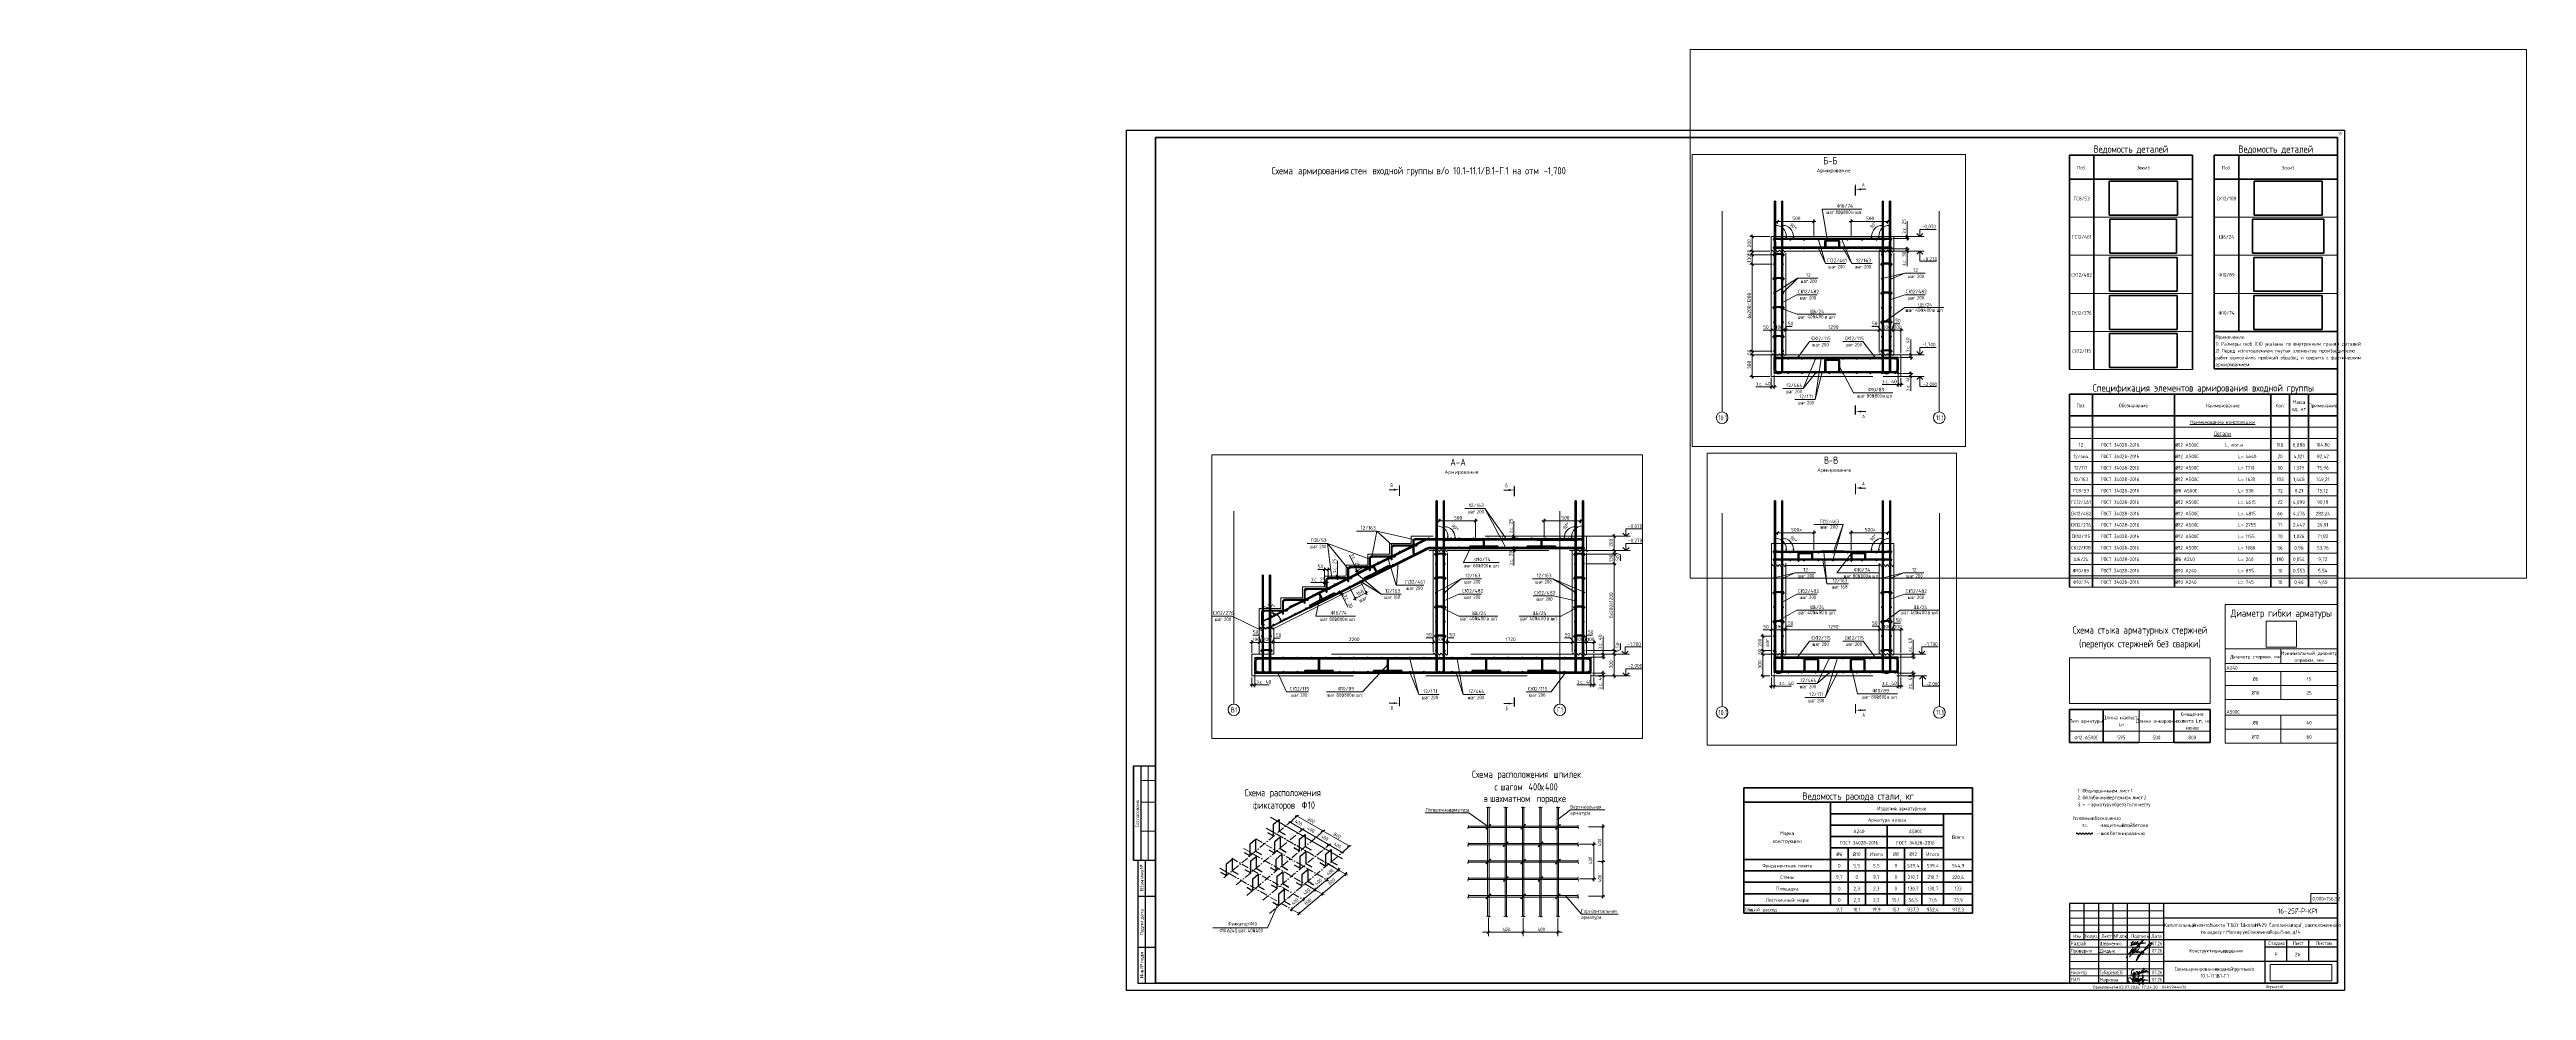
# Paper-space layout 'Layout1' of a CAD drawing. Header units: millimetres. Extents: x -743 to 967, y 0 to 650.
# The model-space entities are those that its viewports show. They can reach past a viewport. Long polylines and large blocks are cut down to what shows.
import ezdxf

# ---------------------------------------------------------------- set-up
doc = ezdxf.new("R2010")
doc.units = ezdxf.units.MM
for name, pattern in [('01 Штриховая _4 мм_', [6, 3.5, -2.5]), ('02 Штрихпунктирная _20 мм_', [25, 20, -2.5, 0, -2.5]), ('02 Штрихпунктирная _5 мм_', [8, 5, -1.5, 0, -1.5]), ('04 Пунктир 10мм', [10, 0, -10])]:
    doc.linetypes.add(name, pattern=pattern)
doc.layers.add('_NPLT_SIGN', color=5, linetype='Continuous', lineweight=9, true_color=0x0000ff, plot=False)
doc.layers.add('NPLT_SIGN', color=5, linetype='Continuous', lineweight=9, true_color=0x0000ff, plot=False)
for name, color, linetype, lineweight in [('AA_Dim', 7, 'Continuous', 9), ('AA_Dim-20', 7, 'Continuous', 9), ('AA_Linii', 7, 'Continuous', 9), ('AA_Oformlenie', 7, 'Continuous', 9), ('AA_Razrez', 7, 'Continuous', 9), ('AA_Vinoska', 7, 'Continuous', 9), ('AA_Visotnaya otmetka', 7, 'Continuous', 9), ('Gen_Stamp', 7, 'Continuous', 9), ('Gen_Table', 7, 'Continuous', 9), ('Gen_Text', 7, 'Continuous', 9), ('KR_Armatura', 7, 'Continuous', 20), ('KR_Armatura_Tonkie', 7, 'Continuous', 20), ('Оси', 7, 'Continuous', 9)]:
    doc.layers.add(name, color=color, linetype=linetype, lineweight=lineweight)
doc.layers.add('AA_NPLT_Vports', color=7, linetype='Continuous', plot=False)
for name, color, linetype, lineweight, true_color in [('AF_Perekritie', 7, 'Continuous', 60, 0x006a35), ('AF_Perekritie_Опалубка', 7, 'Continuous', 60, 0x006a35), ('AF_Stena_Опалубка', 7, 'Continuous', 20, 0x0063c6), ('KR_Fundament', 7, 'Continuous', 20, 0x804000)]:
    doc.layers.add(name, color=color, linetype=linetype, lineweight=lineweight, true_color=true_color)
doc.styles.add('GOST Common_1', font='GOST_Common.ttf', dxfattribs={"height": 2.5})
doc.styles.add('GOST Common_2', font='GOST_Common.ttf', dxfattribs={"width": 0.85, "height": 5})
doc.styles.add('GOST Common_3', font='GOST_Common.ttf', dxfattribs={"width": 0.85, "height": 2.5})
doc.styles.add('GOST Common_4', font='GOST_Common.ttf', dxfattribs={"width": 0.85, "height": 2.5})
doc.styles.add('ISOCPEUR', font='isocpeur.TTF', dxfattribs={"width": 0.7, "height": 50})
doc.styles.add('ISOCPEUR_1', font='isocpeur.TTF', dxfattribs={"width": 0.9, "height": 50})
doc.styles.add('ISOCPEUR_10', font='isocpeur.TTF', dxfattribs={"height": 2.1})
doc.styles.add('ISOCPEUR_11', font='isocpeur.TTF', dxfattribs={"width": 0.85, "height": 3.5})
doc.styles.add('ISOCPEUR_12', font='isocpeur.TTF', dxfattribs={"width": 0.75, "height": 2.5})
doc.styles.add('ISOCPEUR_13', font='isocpeur.TTF', dxfattribs={"width": 0.85, "height": 5})
doc.styles.add('ISOCPEUR_14', font='isocpeur.TTF', dxfattribs={"width": 0.85, "height": 2.5})
doc.styles.add('ISOCPEUR_2', font='isocpeur.TTF', dxfattribs={"width": 0.8, "height": 50})
doc.styles.add('ISOCPEUR_3', font='isocpeur.TTF', dxfattribs={"width": 0.7, "height": 70})
doc.styles.add('ISOCPEUR_4', font='isocpeur.TTF', dxfattribs={"width": 0.85, "height": 50})
doc.styles.add('ISOCPEUR_5', font='isocpeur.TTF', dxfattribs={"width": 0.85, "height": 2.5})
doc.styles.add('ISOCPEUR_6', font='isocpeur.TTF', dxfattribs={"width": 0.85, "height": 2.3})
doc.styles.add('ISOCPEUR_7', font='isocpeur.TTF', dxfattribs={"width": 0.85, "height": 2})
doc.styles.add('ISOCPEUR_8', font='isocpeur.TTF', dxfattribs={"width": 0.85, "height": 2.1})
doc.styles.add('ISOCPEUR_9', font='isocpeur.TTF', dxfattribs={"width": 0.9, "height": 2})
doc.styles.add('ISOCPEUR_I', font='isocpeui.ttf', dxfattribs={"width": 0.85, "height": 50})
doc.styles.add('ISOCPEUR_I_1', font='isocpeui.ttf', dxfattribs={"width": 0.7, "height": 0.3})
doc.dimstyles.new('00_Точн_3_знака__прозр_', dxfattribs={"dimscale": 304.8, "dimtxt": 50.137748, "dimasz": 0.111549, "dimexe": 0.098425, "dimexo": 0.065617, "dimgap": 0.006562, "dimtad": 1, "dimdec": 3, "dimrnd": 0.001, "dimdsep": 46, "dimtxsty": 'ISOCPEUR_1', "dimblk1": 'OBLIQUE', "dimblk2": 'OBLIQUE', "dimsah": 1, "dimcen": 0.09, "dimdle": 0.098425, "dimazin": 0, "dimtfac": 1, "dimtdec": 4, "dimtix": 1, "dimtmove": 0, "dimatfit": 3, "dimfxl": 1, "dimtvp": 1, "dimtolj": 1, "dimtzin": 0, "dimlwd": 18, "dimlwe": 18, "dimarcsym": 2})
doc.dimstyles.new('00_Точн_3_знака__прозр__1', dxfattribs={"dimscale": 304.8, "dimtxt": 50.137748, "dimasz": 0.111549, "dimexe": 0.098425, "dimexo": 0.065617, "dimgap": 0.006562, "dimtad": 1, "dimdec": 3, "dimrnd": 0.001, "dimdsep": 46, "dimtxsty": 'ISOCPEUR_1', "dimblk1": 'OBLIQUE', "dimblk2": 'OBLIQUE', "dimsah": 1, "dimcen": 0.09, "dimdle": 0.098425, "dimazin": 0, "dimtfac": 1, "dimtdec": 4, "dimtix": 1, "dimtmove": 1, "dimatfit": 3, "dimfxl": 1, "dimtvp": 1, "dimtolj": 1, "dimtzin": 0, "dimlwd": 18, "dimlwe": 18, "dimarcsym": 2})
doc.dimstyles.new('05_Округл_1мм__прозр_', dxfattribs={"dimscale": 304.8, "dimtxt": 50.137748, "dimasz": 0.111549, "dimexe": 0.098425, "dimexo": 0.065617, "dimgap": 0.006562, "dimtad": 1, "dimdec": 0, "dimdsep": 46, "dimtxsty": 'ISOCPEUR_1', "dimblk1": 'OBLIQUE', "dimblk2": 'OBLIQUE', "dimsah": 1, "dimcen": 0.09, "dimdle": 0.098425, "dimazin": 0, "dimtfac": 1, "dimtdec": 4, "dimtix": 1, "dimtmove": 0, "dimatfit": 3, "dimfxl": 1, "dimtvp": 1, "dimtolj": 1, "dimtzin": 0, "dimlwd": 18, "dimlwe": 18, "dimarcsym": 2})
picture_1 = doc.add_image_def('image1.jpg', size_in_pixel=(1429, 378))
picture_2 = doc.add_image_def('image2.bmp', size_in_pixel=(1200, 600))
picture_3 = doc.add_image_def('image3.bmp', size_in_pixel=(1200, 600))
picture_4 = doc.add_image_def('image4.bmp', size_in_pixel=(1200, 600))
picture_5 = doc.add_image_def('image5.bmp', size_in_pixel=(1190, 605))
picture_6 = doc.add_image_def('image6.bmp', size_in_pixel=(1256, 623))
picture_7 = doc.add_image_def('image7.png', size_in_pixel=(149, 127))
picture_8 = doc.add_image_def('image8.png', size_in_pixel=(843, 274))
picture_9 = doc.add_image_def('image9.bmp', size_in_pixel=(1202, 598))
picture_10 = doc.add_image_def('image10.bmp', size_in_pixel=(1202, 598))
picture_11 = doc.add_image_def('image11.bmp', size_in_pixel=(1256, 600))
picture_12 = doc.add_image_def('image12.bmp', size_in_pixel=(1200, 600))

# ---------------------------------------------------------------- blocks, each defined once
blk = doc.blocks.new('020_Основная надпись Форма 3 - ООО ПСК _Азурит_-3650525-Схема армирования входной группы в_о 10_1-11_1_В_1-Г_1')
at = {"layer": 'AA_Vinoska', "lineweight": 30}
for p, q in [((-836, 155), (-836, 90)), ((-836, 155), (-821, 155)), ((-836, 90), (-836, 155)), ((-831, 155), (-831, 90)), ((-836, 90), (-821, 90)), ((-833, 90), (-833, 5)), ((-833, 90), (-821, 90)), ((-828, 90), (-828, 5)), ((-833, 65), (-821, 65)), ((-190, 60), (-190, 5)), ((-5, 60), (-190, 60)), ((-180, 60), (-180, 35)), ((-170, 60), (-170, 5)), ((-160, 60), (-160, 35)), ((-150, 60), (-150, 5)), ((-135, 60), (-135, 5)), ((-125, 60), (-125, 5)), ((-125, 40), (-190, 40)), ((-125, 35), (-190, 35)), ((-5, 50), (-125, 50)), ((-5, 35), (-125, 35)), ((-55, 35), (-55, 5)), ((-40, 35), (-40, 30)), ((-25, 35), (-25, 30)), ((-833, 30), (-821, 30)), ((-5, 20), (-125, 20)), ((-5, 30), (-55, 30)), ((-40, 30), (-40, 20)), ((-25, 30), (-25, 20)), ((-833, 5), (-821, 5))]:
    blk.add_line(p, q, dxfattribs=at)
at = {"layer": 'AA_Vinoska', "lineweight": 18}
for p, q in [((-826, 155), (-826, 90)), ((-821, 155), (-821, 90)), ((-831, 145), (-821, 145)), ((-831, 130), (-821, 130)), ((-831, 110), (-821, 110)), ((-125, 55), (-190, 55)), ((-125, 50), (-190, 50)), ((-125, 45), (-190, 45)), ((-125, 30), (-190, 30)), ((-125, 25), (-190, 25)), ((-125, 20), (-190, 20)), ((-125, 15), (-190, 15)), ((-125, 10), (-190, 10))]:
    blk.add_line(p, q, dxfattribs=at)
at = {"layer": 'AA_Vinoska'}
for q in [(-5, 70), (-15, 60)]:
    blk.add_line((-5, 60), q, dxfattribs=at)
at = {"layer": 'Gen_Stamp', "lineweight": 25}
for p, q in [((-841, 0), (-841, 594)), ((-841, 594), (0, 594)), ((0, 594), (0, 0)), ((0, 0), (-841, 0))]:
    blk.add_line(p, q, dxfattribs=at)
at = {"layer": 'Gen_Stamp', "lineweight": 80}
for p, q in [((-821, 5), (-821, 589)), ((-821, 589), (-5, 589)), ((-5, 589), (-5, 5)), ((-5, 5), (-821, 5))]:
    blk.add_line(p, q, dxfattribs=at)
at = {"layer": 'Gen_Stamp', "char_height": 2.5, "attachment_point": 1, "rotation": 90, "style": 'ISOCPEUR_5'}
for s, insert, width in [('Согласовано', (-834.7, 112.6), 20.375), ('\\fISOCPEUR|b0|i0|c204|p34|;\\W.85;№', (-831.7, 83.6), 3.135), ('Взам', (-831.7, 68.7), 7.836), ('инв', (-831.7, 77.1), 5.52), ('. ', (-831.7, 81.7), 2.317), ('. ', (-831.7, 75.2), 2.317), ('дата', (-831.7, 48.8), 8.245), ('\\fISOCPEUR|b0|i0|c204|p34|;\\W.85; ', (-831.7, 47.5), 1.567), ('Подп', (-831.7, 37.9), 7.564), ('\\fISOCPEUR|b0|i0|c204|p34|;\\W.85;и', (-831.7, 46), 1.84), ('. ', (-831.7, 44.1), 2.317), ('\\fISOCPEUR|b0|i0|c204|p34|;\\W.85;№', (-831.7, 15), 3.135), ('\\fISOCPEUR|b0|i0|c204|p34|;\\W.85; ', (-831.7, 17.6), 1.567), ('подл', (-831.7, 18.9), 7.359), ('\\fISOCPEUR|b0|i0|c204|p34|;\\W.85;.', (-831.7, 24.9), 0.75), ('Инв', (-831.7, 8.4), 5.724), ('. ', (-831.7, 13.1), 2.317)]:
    blk.add_mtext(s, dxfattribs=dict(at, insert=insert, width=width))
at = {"layer": 'Gen_Stamp', "attachment_point": 1}
for s, insert, char_height, width, style in [('Изм', (-187.4, 38.6), 2.3, 5.179, 'ISOCPEUR_6'), ('\\fISOCPEUR|b0|i0|c204|p34|;\\W.85;.', (-183.1, 38.6), 2.3, 0.681, 'ISOCPEUR_6'), ('Кол', (-179.6, 38.8), 2.5, 5.724, 'ISOCPEUR_5'), ('\\fISOCPEUR|b0|i0|c204|p34|;\\W.85;.', (-174.9, 38.8), 2.5, 0.75, 'ISOCPEUR_5'), ('уч', (-174.3, 38.8), 2.5, 3.68, 'ISOCPEUR_5'), ('\\fISOCPEUR|b0|i0|c204|p34|;\\W.85;.', (-171.2, 38.8), 2.5, 0.75, 'ISOCPEUR_5'), ('Лист', (-167.9, 38.7), 2.3, 6.951, 'ISOCPEUR_6'), ('\\fISOCPEUR|b0|i0|c204|p34|;\\W.85;№', (-159.5, 38.8), 2.5, 3.135, 'ISOCPEUR_5'), ('\\fISOCPEUR|b0|i0|c204|p34|;\\W.85; ', (-156.9, 38.8), 2.5, 1.567, 'ISOCPEUR_5'), ('док', (-155.6, 38.8), 2.5, 5.52, 'ISOCPEUR_5'), ('\\fISOCPEUR|b0|i0|c204|p34|;\\W.85;.', (-151.1, 38.8), 2.5, 0.75, 'ISOCPEUR_5'), ('Подпись', (-147.3, 38.7), 2.3, 11.38, 'ISOCPEUR_6'), ('Дата', (-133.4, 38.7), 2.3, 7.905, 'ISOCPEUR_6'), ('Стадия', (-52.6, 33.9), 2.5, 11.721, 'ISOCPEUR_5'), ('\\fISOCPEUR|b0|i0|c204|p34|;\\W.85;Р', (-48.4, 26.1), 2.5, 2.044, 'ISOCPEUR_5'), ('Лист', (-35.8, 33.9), 2.5, 7.768, 'ISOCPEUR_5'), ('Листов', (-20, 33.9), 2.5, 11.448, 'ISOCPEUR_5'), ('Формат', (-54.5, 3.6), 2, 10.426, 'ISOCPEUR_7'), ('\\fISOCPEUR|b0|i0|c204|p34|;\\W.85; ', (-45.9, 3.6), 2, 1.295, 'ISOCPEUR_7'), ('\\fISOCPEUR|b0|i0|c204|p34|;\\W.85;А', (-44.9, 3.6), 2, 1.908, 'ISOCPEUR_7'), ('\\fISOCPEUR|b0|i0|c204|p34|;\\W.85;1', (-43.3, 3.6), 2, 1.022, 'ISOCPEUR_7')]:
    blk.add_mtext(s, dxfattribs=dict(at, insert=insert, char_height=char_height, width=width, style=style))
at = {"layer": 'Gen_Stamp', "color": 9, "true_color": 0xc0c0c0, "attachment_point": 1}
for s, insert, char_height, width, style in [('Время', (-173.6, 3.4), 2.1, 8.245, 'ISOCPEUR_8'), ('\\fISOCPEUR|b0|i0|c204|p34|;\\W.85; ', (-166.8, 3.4), 2.1, 1.363, 'ISOCPEUR_8'), ('печати', (-165.7, 3.4), 2.1, 10.085, 'ISOCPEUR_8'), ('\\fISOCPEUR|b0|i0|c204|p34|;\\W.85;:', (-157.3, 3.4), 2.1, 0.681, 'ISOCPEUR_8'), ('841', (-126.1, 3.4), 2, 4.473, 'ISOCPEUR_9'), ('\\fISOCPEUR|b0|i0|c204|p34|;\\W.9;х', (-122.4, 3.4), 2, 1.587, 'ISOCPEUR_9'), ('594', (-121.1, 3.4), 2, 4.978, 'ISOCPEUR_9'), ('мм', (-117, 3.4), 2, 3.608, 'ISOCPEUR_9'), (' (h)', (-114, 3.4), 2, 4.69, 'ISOCPEUR_9')]:
    blk.add_mtext(s, dxfattribs=dict(at, insert=insert, char_height=char_height, width=width, style=style))
at = {"layer": 'Gen_Stamp'}
image = blk.add_image(picture_1, insert=(-51.3, 6.6), size_in_units=(42.5, 11.3), dxfattribs=at)
image.dxf.flags = 7
blk = doc.blocks.new('022_Маркова - ГИП-3717660-Схема армирования входной группы в_о 10_1-11_1_В_1-Г_1')
at = {"layer": '_NPLT_SIGN'}
for points, knots in [([(43.9, 0.7), (43.5, 2.1), (42.5, 3.5), (41.8, 3.8), (40.7, 3.5), (40.3, 2.4), (40.8, 1.3), (41.8, 0.2), (43.1, 0), (44.4, 0.8), (44.6, 1.9), (44.6, 3.8), (44.6, 4.8)], [0, 0, 0, 0, 0.00435621, 0.00834068, 0.01168595, 0.01550962, 0.01972632, 0.02417924, 0.0289255, 0.03328241, 0.03828155, 0.04275783, 0.04275783, 0.04275783, 0.04275783]), ([(44.8, 4.3), (44.7, 4.8), (44.5, 5.1), (44.1, 5.2), (43.9, 5), (43.9, 4.3), (44.5, 2.5), (45, 1.3), (45.1, 1.2), (45.1, 1.2), (45.2, 1.6), (45.4, 3.1), (45.4, 4.3), (45.4, 4.8), (45.2, 4.9), (45.1, 4.9), (45, 4.7), (45.1, 3.6), (45.5, 1.9), (45.8, 1.1), (45.9, 1.1), (46, 1.2), (46.3, 2.5), (46.3, 2.9), (46.3, 3), (46.1, 3), (45.9, 3), (45.7, 2.7), (45.7, 2.1), (46, 1.8), (46.3, 1.6), (46.5, 1.3), (46.8, 1.1), (47, 1.1), (47.2, 2.5), (47.1, 3.1), (46.8, 3.5), (46.3, 3.5), (46, 3.2), (45.9, 2.8), (46, 2.1), (46.3, 1.7), (46.5, 1.7), (47, 2), (47, 2.2), (47, 2.8), (46.9, 3), (46.9, 3), (46.9, 3), (46.9, 2.9), (46.9, 1.8), (47.2, 1.4), (47.4, 1.2), (47.6, 1.3), (48, 1.9), (48, 2.6), (47.7, 3.7), (47.5, 4.4), (47.5, 4.6), (47.4, 4.6), (47.4, 4.6), (47.5, 3.8), (48.1, 1.2), (48.5, 0.1), (48.7, -0.8), (48.7, -0.9), (48.6, -0.9), (48.4, -0.9), (47.9, -0.2), (47.6, 0.7), (47.5, 2), (47.6, 2.7), (48, 3), (48.2, 2.9), (48.3, 2.8), (48.3, 2.5), (48.4, 1.9), (48.7, 1.5), (48.8, 1.5), (49, 1.6), (49, 1.8), (49.1, 2.2), (49.2, 2.9), (49.1, 3.2), (49.1, 3.5), (49.1, 3.5), (49.2, 3.5), (49.5, 2.8), (49.7, 2.2), (49.7, 2), (49.7, 2), (49.6, 2), (49.5, 2.4), (49.4, 2.6), (49.5, 3.1), (49.6, 3.2), (49.7, 3.1), (50, 2.6), (50.1, 2.2), (50.4, 2.2), (50.6, 2.5), (50.8, 3.4), (51, 4.4), (50.9, 5.3), (50.7, 5.8), (50.5, 5.9), (50.4, 5.8), (50.3, 5.6), (50.4, 4.9), (50.5, 4.1), (50.7, 2.5), (50.9, 1.3), (50.9, 0.5), (50.9, -0.1), (51, -0.5), (51, -0.9), (50.9, -1), (50.7, -0.9), (50.4, -0.6), (50.2, 1.1), (50.1, 2.1), (50.2, 2.6), (50.3, 2.7), (50.6, 2.5), (50.7, 2.1), (50.7, 1.9), (50.7, 1.4), (51, 1.3), (51.2, 1.5), (51.5, 2.3), (51.6, 2.5), (51.7, 2.5), (51.8, 2.4), (51.8, 2.1), (51.9, 2.1), (52, 2.2), (52.1, 2.4), (52.3, 2.5), (52.4, 2.4), (52.5, 2.2), (52.6, 2.1), (52.8, 2.1), (52.9, 2.1), (53.1, 2.2), (53.4, 2.2), (53.5, 2.1), (53.7, 2.1), (53.9, 2.1), (54.1, 2.2)], [0, 0, 0, 0, 0.0013642, 0.0024716, 0.0039271, 0.0071604, 0.0114923, 0.0151992, 0.0168552, 0.017577, 0.0197425, 0.0231954, 0.0267048, 0.0287659, 0.0295817, 0.0300123, 0.031498, 0.0347832, 0.0388614, 0.0418614, 0.0430502, 0.0447716, 0.0468358, 0.0489595, 0.0498178, 0.0504412, 0.0511968, 0.0523995, 0.0538233, 0.0552935, 0.0565438, 0.0577717, 0.0588373, 0.0609859, 0.0633503, 0.0660541, 0.0677903, 0.0693288, 0.0708886, 0.0726354, 0.0744423, 0.0759439, 0.0772831, 0.0783918, 0.0798486, 0.0809736, 0.0818741, 0.0822252, 0.0824312, 0.0837412, 0.0855667, 0.0876358, 0.0887665, 0.0901391, 0.0918825, 0.0946733, 0.0974863, 0.0997671, 0.1008166, 0.101087, 0.1020353, 0.1058616, 0.110959, 0.1161878, 0.1186349, 0.1198924, 0.1203364, 0.1215942, 0.123759, 0.1272016, 0.1305016, 0.133259, 0.1348584, 0.1358061, 0.1366498, 0.1378419, 0.1393454, 0.1406226, 0.1414171, 0.1419862, 0.1428554, 0.1443162, 0.1458558, 0.147224, 0.1479078, 0.1483694, 0.1493507, 0.1509007, 0.1525761, 0.1534842, 0.1538318, 0.1543395, 0.1550943, 0.1563412, 0.1572985, 0.1581547, 0.1590571, 0.160364, 0.1617296, 0.1629626, 0.1646785, 0.1672603, 0.1703712, 0.1730004, 0.1747326, 0.175603, 0.1762204, 0.1774892, 0.1794496, 0.1828662, 0.186801, 0.1907892, 0.1937227, 0.1957314, 0.1972287, 0.1982494, 0.1990669, 0.1999687, 0.2025853, 0.2060361, 0.2096286, 0.2115128, 0.2127044, 0.213734, 0.2148092, 0.2159556, 0.216966, 0.2181091, 0.2197772, 0.2213504, 0.222648, 0.2231309, 0.2237283, 0.2243257, 0.2249206, 0.2254421, 0.2261004, 0.22678, 0.2274149, 0.2280973, 0.2287697, 0.2293729, 0.2299582, 0.230652, 0.2313279, 0.2319846, 0.2325681, 0.2332749, 0.2332749, 0.2332749, 0.2332749])]:
    blk.add_open_spline(points, degree=3, knots=knots, dxfattribs=at)
blk = doc.blocks.new('022_Губарева Е_В_ - Нормоконтроль-3718201-Схема армирования входной группы в_о 10_1-11_1_В_1-Г_1')
at = {"layer": '_NPLT_SIGN'}
for points, knots in [([(42.6, -0.2), (42.7, 1.1), (42.8, 2), (42.8, 3), (42.8, 3.4), (42.9, 3.5), (43.9, 4.4), (44.2, 4.4), (44.3, 4.4), (44.4, 4.4), (44.4, 4)], [0, 0, 0, 0, 0.0035831, 0.00610071, 0.00770703, 0.00968285, 0.01159584, 0.01352143, 0.01412232, 0.01475797, 0.01475797, 0.01475797, 0.01475797]), ([(43.8, 1.9), (43.7, 1.5), (43.7, 1), (43.8, 0.6), (43.9, 0.5), (44.1, 0.7), (44.5, 1.3), (44.8, 2), (44.9, 2.5), (44.9, 2.7), (44.8, 2.7), (44.7, 2.7), (44.4, 1.8), (44.3, 0.6), (44.3, -0.5), (44.4, -1.5), (44.4, -2.2), (44.2, -2.6), (44.1, -2.6), (43.9, -2.6), (43.8, -2.3), (43.9, -1.1), (44.1, -0.3), (44.7, 1.2), (45, 1.9), (45.2, 2), (45.3, 1.9), (45.3, 1.5), (45.4, 1.1), (45.5, 1), (45.7, 1), (45.8, 1), (45.9, 1.2), (46, 1.5), (45.9, 1.6), (45.7, 1.5), (45.6, 1.3), (45.3, 0.9), (45.3, 0.7), (45.2, 0.6), (45.2, 0.6), (45.2, 0.8), (45.6, 2.2), (46, 2.7), (46.4, 3.1), (46.7, 3.2), (46.8, 3.1), (46.9, 3), (47, 2.2), (46.9, 1.9), (46.7, 1.1), (46.6, 1), (46.6, 1.1), (46.7, 1.6), (47.1, 2.4), (47.3, 2.8), (47.5, 3), (47.6, 2.9), (47.5, 1.8), (47.5, 1.2), (47.5, 1.1)], [0, 0, 0, 0, 0.00141903, 0.00251453, 0.00337203, 0.00464653, 0.00656525, 0.00877126, 0.01035522, 0.01120876, 0.01162334, 0.0128081, 0.0152087, 0.01880295, 0.02245602, 0.02553595, 0.02780375, 0.02915839, 0.02992211, 0.0305915, 0.03233411, 0.03487331, 0.03881069, 0.04238535, 0.04524248, 0.04650068, 0.0473813, 0.04840926, 0.04948548, 0.0502589, 0.05082659, 0.051391, 0.05208083, 0.05284209, 0.05363298, 0.05434785, 0.05541659, 0.0564329, 0.05731609, 0.05768512, 0.05801426, 0.05982684, 0.06230422, 0.06525775, 0.06687307, 0.06797065, 0.06863967, 0.06985615, 0.07125576, 0.07337441, 0.07476414, 0.07584655, 0.07660409, 0.07822482, 0.08024043, 0.08198553, 0.08292431, 0.08454256, 0.08644351, 0.08840011, 0.08840011, 0.08840011, 0.08840011]), ([(46.7, 1.9), (47.3, 2.1), (47.8, 2.4), (48.4, 2.8), (48.5, 2.9), (48.6, 3), (48.6, 3.1), (48.5, 3.1), (48.2, 2.6), (48.1, 2.2), (48, 1.2), (48, 0), (48, -0.5), (48, -0.7), (47.9, -0.7), (47.8, -0.6), (47.8, 0), (48.4, 1.8), (48.9, 2.5), (49, 2.6), (49.1, 2.6), (49.1, 2.5), (49.1, 2), (49.1, 1.8), (49.2, 1.8), (49.3, 1.8), (49.9, 2.4), (50.2, 3), (50.3, 3.3), (50.2, 3.6), (50.1, 3.7), (49.8, 3.5), (49.7, 3.1), (49.7, 2.6), (49.9, 2.2), (50.1, 2.1), (50.4, 2.2), (50.8, 2.7), (51.4, 3.5), (51.8, 4.6), (51.6, 5.4), (51.5, 5.5), (51.4, 5.5), (51.3, 5.5), (51.1, 5.2), (50.7, 4.2), (50.6, 3.1), (50.7, 2.3), (50.9, 2.1), (51.1, 2.1), (51.6, 2.5), (51.6, 3), (51.5, 3.2), (51.3, 3.2), (51.1, 3.1), (51, 2.9), (51, 2.6), (51, 2.4), (51.1, 2.3), (51.5, 2.4), (52.2, 3), (52.4, 3.2), (52.6, 3.7), (52.9, 3.9), (53.3, 3.8), (53.3, 3.2), (53, 2.8), (52.5, 2.4), (52.3, 2.9), (52.4, 3.4), (52.5, 3.5), (52.5, 3.3), (52.6, 3.3), (53.3, 3.3), (53.8, 3.3), (54.2, 3.3), (54.2, 2.9), (54.2, 2.6), (54.1, 2.4), (54.1, 2.2), (54.2, 2)], [0, 0, 0, 0, 0.002061, 0.0036154, 0.0046696, 0.0050974, 0.0054418, 0.0062669, 0.0074082, 0.0095322, 0.012344, 0.0152477, 0.0173466, 0.0182547, 0.0187982, 0.0197454, 0.0226428, 0.0262833, 0.0295057, 0.0307223, 0.0311997, 0.0318816, 0.0327288, 0.0334831, 0.0338833, 0.0349628, 0.0367236, 0.0387232, 0.0400853, 0.0408698, 0.0416582, 0.0425762, 0.0439393, 0.0454368, 0.046769, 0.0478604, 0.0491315, 0.0512693, 0.0543417, 0.0576748, 0.0600731, 0.0612526, 0.0616232, 0.0622122, 0.0638923, 0.0666299, 0.069869, 0.0723061, 0.0737444, 0.0750704, 0.0765109, 0.078042, 0.0790802, 0.0798296, 0.0806092, 0.081431, 0.0822644, 0.0829363, 0.0836607, 0.0852585, 0.0870435, 0.0889793, 0.0902316, 0.0915967, 0.0930789, 0.0947907, 0.0967323, 0.0986141, 0.1003735, 0.1016008, 0.1024329, 0.1028978, 0.1039958, 0.1054643, 0.107171, 0.1085436, 0.10964, 0.1106443, 0.1114336, 0.1121611, 0.1121611, 0.1121611, 0.1121611])]:
    blk.add_open_spline(points, degree=3, knots=knots, dxfattribs=at)
blk = doc.blocks.new('022_Нет подписи - 022_Нет подписи-1287868-Схема армирования входной группы в_о 10_1-11_1_В_1-Г_1')
at = {"layer": 'AA_Vinoska'}
blk.add_line((0, 0), (0, 5), dxfattribs=at)
blk = doc.blocks.new('022_Дидык - Проверил-3717937-Схема армирования входной группы в_о 10_1-11_1_В_1-Г_1')
at = {"layer": 'NPLT_SIGN'}
for points, degree in [([(44.2, 5), (39.1, -2.5)], 1), ([(45.4, 2.5), (50.4, 9)], 1), ([(50.1, 1), (50.9, 2)], 1), ([(50.4, 9), (50.7, 8.7), (50.5, 8.4)], 2)]:
    blk.add_open_spline(points, degree=degree, dxfattribs=at)
for points, knots in [([(42.6, 2.7), (43.3, 3.4), (44.2, 3.7), (44.6, 3.6), (44, 3.1), (42.7, 2.1), (42.8, 2), (43.3, 1.9), (43, 1.3), (41.8, 0.7), (40.4, 0.2)], [0, 0, 0, 0, 0.00257908, 0.00490218, 0.00804204, 0.01091335, 0.01349317, 0.01499468, 0.01769479, 0.02153982, 0.02153982, 0.02153982, 0.02153982]), ([(43.5, 1.8), (43.4, 2.3), (45.4, 4.1), (47, 5.5), (47.9, 5.8), (48.5, 5.3), (48.5, 4.7), (48, 3.6), (46.7, 2.3), (44.7, 1), (43.7, 0.7), (43.7, 1), (43.7, 1.6), (44.9, 3), (45.4, 3.3), (45.7, 3.1), (45.8, 2.9), (41.8, -1.1), (41.6, -1.6), (41.6, -1.8), (41.8, -1.8), (41.9, -1.7)], [0, 0, 0, 0, 0.00579009, 0.01209857, 0.01630687, 0.01891896, 0.0217722, 0.02579759, 0.03165415, 0.03734841, 0.04140241, 0.04355404, 0.04650833, 0.04980391, 0.05281755, 0.0541252, 0.06092527, 0.06795522, 0.07499617, 0.07606291, 0.07673449, 0.07673449, 0.07673449, 0.07673449]), ([(48.8, 1.1), (49.8, 1.8), (50.1, 2), (50.4, 2.4), (50.1, 1.8), (50.1, 1), (50.7, 1.8), (55.5, 7.8), (56.7, 8), (57, 7.7), (56.6, 6.7), (54.9, 4.9), (46.7, -0.9), (46.1, -4.4), (46.3, -4.6), (48.4, -1.2), (50.1, 1)], [0, 0, 0, 0, 0.0023489, 0.0040688, 0.0062669, 0.0089514, 0.0196464, 0.0308469, 0.0414039, 0.0445038, 0.0489699, 0.0644749, 0.0826434, 0.098344, 0.1070883, 0.115037, 0.115037, 0.115037, 0.115037]), ([(46.6, 2.4), (46.3, 1.4), (46.3, 1.1), (46.5, 1.1), (47.1, 1.5), (47.6, 1.9), (47.8, 2.1), (47.4, 1.5)], [0, 0, 0, 0, 0.001738604, 0.003137735, 0.004906237, 0.006696871, 0.008500965, 0.008500965, 0.008500965, 0.008500965]), ([(47.4, 1.5), (47.4, 1), (48.1, 1.4), (48.7, 2), (48.4, 1.3), (48.2, 1), (48.8, 1.1)], [0, 0, 0, 0, 0.002404219, 0.005052125, 0.007160297, 0.008951112, 0.008951112, 0.008951112, 0.008951112]), ([(50.1, 1), (50.9, 1.5), (51.5, 1.4), (51.6, 1.2), (51, 0.8), (50.5, 0.2), (50.4, -0.3)], [0, 0, 0, 0, 0.002031734, 0.003845859, 0.005853103, 0.00798932, 0.00798932, 0.00798932, 0.00798932])]:
    blk.add_open_spline(points, degree=3, knots=knots, dxfattribs=at)
blk = doc.blocks.new('022_Шевченко - Разработал-3717397-Схема армирования входной группы в_о 10_1-11_1_В_1-Г_1')
at = {"layer": '_NPLT_SIGN'}
for points, knots in [([(42.5, 2.6), (43.1, 3.1), (43.8, 3.7), (44.1, 3.9), (44.2, 3.9), (44.3, 3.9), (44.3, 3.8), (44.2, 3.7), (43.8, 3.2), (43, 2.2), (42.4, 1.3), (42.4, 1.1), (42.4, 0.9), (42.6, 0.9), (43.2, 1.3), (43.6, 1.7), (44.4, 2.4), (45.1, 3.1), (45.8, 3.9), (45.1, 3), (44.5, 2.4), (44.1, 1.5), (44.1, 1.4), (44.1, 1.4), (44.4, 1.4), (44.7, 1.5), (45.4, 2.1), (46.3, 2.9), (47.4, 3.9), (47.4, 3.9), (47.4, 3.9), (47.4, 3.9), (46.5, 3), (46.2, 2.5), (45.8, 2), (45.7, 1.8), (45.8, 1.7), (46, 1.7), (46.2, 1.8), (46.6, 2.1), (47.2, 2.5), (47.6, 2.8), (47.8, 2.9), (47.8, 2.9), (47.8, 2.8), (47.8, 2.8), (47.5, 2.4), (47.3, 2.3), (47.2, 2.1), (47.2, 2), (47.4, 2), (47.5, 2.1), (47.7, 2.2), (47.9, 2.3), (48.1, 2.4), (48.2, 2.5), (48.9, 3), (49.7, 3.6), (50.2, 4), (50.7, 4.3), (50.9, 4.4), (51.1, 4.6), (51.2, 4.8), (51.2, 5), (51.1, 5.1), (51, 5.1), (51, 5.1), (50.8, 4.9), (50.7, 4.7), (50.5, 4.4), (50.1, 3.9), (49.5, 3.4), (49.2, 2.9), (48.7, 2.1), (48.1, 1.2), (47.7, 0.7), (47.5, 0.5), (46.9, -0.1), (46.8, -0.2), (46.7, -0.2), (46.6, -0.1)], [0, 0, 0, 0, 0.0023049, 0.0038152, 0.0043622, 0.0045683, 0.0048282, 0.0057791, 0.0080466, 0.0113522, 0.0141487, 0.0157757, 0.0163924, 0.0175553, 0.0191558, 0.0217648, 0.0246845, 0.0281167, 0.0316525, 0.0349884, 0.0382022, 0.0402388, 0.041517, 0.0420024, 0.0427253, 0.0443171, 0.047062, 0.0510581, 0.0540802, 0.0557273, 0.0558271, 0.0572489, 0.0592969, 0.0619659, 0.0635616, 0.0646493, 0.0653215, 0.0659579, 0.0670243, 0.0686057, 0.0704138, 0.0719225, 0.0726842, 0.0730244, 0.0731477, 0.0737849, 0.0745704, 0.0755364, 0.0760745, 0.0765581, 0.0769874, 0.0775696, 0.0782139, 0.0790099, 0.079659, 0.0810452, 0.083199, 0.0859478, 0.0883739, 0.0899943, 0.0912172, 0.0920409, 0.0928464, 0.0934812, 0.0939939, 0.0943362, 0.0947506, 0.0953547, 0.0962551, 0.0976713, 0.099628, 0.1017839, 0.1042642, 0.1071285, 0.1100443, 0.1122163, 0.114192, 0.1155895, 0.116798, 0.1171197, 0.1171197, 0.1171197, 0.1171197]), ([(46.6, -0.1), (46.6, 0.1), (46.7, 0.3), (46.9, 0.6), (47.2, 1), (47.5, 1.3), (47.9, 1.6), (48.6, 2.1), (49.3, 2.5), (49.7, 2.8), (50.2, 2.9), (50.3, 2.9), (50.4, 2.9), (50.3, 2.7), (50.1, 2.6), (50.1, 2.5), (50.3, 2.4), (50.6, 2.5), (51, 2.6), (51.3, 2.9), (51.5, 2.9), (51.7, 2.9), (51.7, 2.7), (51.8, 2.6), (51.9, 2.6), (52, 2.7), (52.3, 2.7), (52.9, 2.8)], [0, 0, 0, 0, 0.00089394, 0.00215108, 0.00354813, 0.00514475, 0.00704668, 0.00945589, 0.01178881, 0.01373832, 0.01493587, 0.01568754, 0.0161601, 0.01667465, 0.01721995, 0.01780552, 0.01844241, 0.01937251, 0.02056399, 0.02168475, 0.02255885, 0.02315134, 0.023615, 0.02402677, 0.02443113, 0.02508457, 0.02623253, 0.02623253, 0.02623253, 0.02623253])]:
    blk.add_open_spline(points, degree=3, knots=knots, dxfattribs=at)
blk = doc.blocks.new('Видовой экран - Разрез_Армирование-551868-Схема армирования входной группы в_о 10_1-11_1_В_1-Г_1')
at = {"layer": 'Gen_Text', "insert": (-10, -1.9), "char_height": 2.5, "width": 24.852, "attachment_point": 1, "style": 'GOST Common_1', "bg_fill": 3, "box_fill_scale": 1.25, "bg_fill_color": 256, "bg_fill_true_color": 13158600, "bg_fill_transparency": 0}
blk.add_mtext('Армирование', dxfattribs=at)
blk = doc.blocks.new('070_Схема установки шпилек _ТиповАннот_ - 070_Схема установки шпилек _ТиповАннот_-3840620-Схема армирования входной группы в_о 10_1-11_1_В_1-Г_1')
at = {"layer": 'AA_Vinoska'}
for points in [[(-25.4, 21.9), (-26.1, 22.6), (-22.6, 26.1), (-21.9, 25.4)], [(-1.4, 21.9), (-2.1, 22.5), (1.4, 26.1), (2.1, 25.4)], [(22.6, 21.9), (21.9, 22.5), (25.4, 26.1), (26.1, 25.4)], [(-25.4, -2.1), (-26.1, -1.4), (-22.6, 2.1), (-21.9, 1.4)], [(-13.4, 9.9), (-14.1, 10.6), (-10.6, 14.1), (-9.9, 13.4)], [(-1.4, -2.1), (-2.1, -1.4), (1.4, 2.1), (2.1, 1.4)], [(10.6, 9.9), (9.9, 10.6), (13.4, 14.1), (14.1, 13.4)], [(22.6, -2.1), (21.9, -1.4), (25.4, 2.1), (26.1, 1.4)], [(-13.4, -14.1), (-14.1, -13.4), (-10.6, -9.9), (-9.9, -10.6)], [(10.6, -14.1), (9.9, -13.4), (13.4, -9.9), (14.1, -10.6)], [(-25.4, -26.1), (-26.1, -25.4), (-22.6, -21.9), (-21.9, -22.6)], [(-1.4, -26.1), (-2.1, -25.5), (1.4, -21.9), (2.1, -22.6)], [(22.6, -26.1), (21.9, -25.5), (25.4, -21.9), (26.1, -22.6)]]:
    blk.add_hatch(color=256, dxfattribs=at).paths.add_polyline_path(points)
for p, q in [((-24.5, -37.6), (-24.5, 37.6)), ((-23.5, 37.2), (-23.5, -38.1)), ((-12.5, -37.6), (-12.5, 37.6)), ((-11.5, 37.2), (-11.5, -38.1)), ((-0.5, -37.6), (-0.5, 37.6)), ((0.5, 37.2), (0.5, -38.1)), ((11.5, -37.6), (11.5, 37.6)), ((12.5, 37.2), (12.5, -38.1)), ((23.5, -37.6), (23.5, 37.6)), ((24, 29.1), (32.7, 35.7)), ((24.5, 37.2), (24.5, -38.1)), ((32.7, 35.7), (56.4, 35.7)), ((-37.6, 33.6), (-67.6, 33.6)), ((37.9, 23.5), (-37.9, 23.5)), ((-24.5, 24.5), (-37.6, 33.6)), ((-37.6, 24.5), (37.6, 24.5)), ((45.2, 24), (56.2, 24)), ((56, 24.8), (54.3, 23.2)), ((55.1, 25.7), (55.1, -25.6)), ((37.9, 11.5), (-37.9, 11.5)), ((-37.6, 12.5), (37.6, 12.5)), ((-37.6, 0.5), (37.6, 0.5)), ((38.9, 12), (50.4, 12)), ((49.6, 12.8), (47.9, 11.2)), ((48.7, 13.7), (48.7, -13.7)), ((56, 0.8), (54.3, -0.8)), ((37.9, -0.5), (-37.9, -0.5)), ((37.9, -12.5), (-37.9, -12.5)), ((-37.6, -11.5), (37.6, -11.5)), ((38.9, -12), (50.4, -12)), ((49.6, -11.2), (47.9, -12.8)), ((51.6, 0), (56.4, 0)), ((37.9, -24.5), (-37.9, -24.5)), ((-37.6, -23.5), (37.6, -23.5)), ((40.2, -36.3), (29.5, -24)), ((45.2, -24), (56.4, -24)), ((56, -23.2), (54.3, -24.8)), ((-28, -48.7), (27, -48.7)), ((-24.8, -49.6), (-23.2, -47.9)), ((-24, -38.9), (-24, -51.6)), ((-0.8, -49.6), (0.8, -47.9)), ((0, -39), (0, -51.6)), ((23.2, -49.6), (24.8, -47.9)), ((24, -38.9), (24, -51.6)), ((65.7, -36.3), (40.2, -36.3))]:
    blk.add_line(p, q, dxfattribs=at)
for points in [[(-25.3, 37.4), (-24.8, 37.6), (-24.3, 37.6), (-23.9, 37.4), (-23.5, 37.1), (-23, 37.1), (-22.6, 37.4)], [(-13.3, 37.4), (-12.8, 37.6), (-12.3, 37.6), (-11.9, 37.4), (-11.5, 37.1), (-11, 37.1), (-10.6, 37.4)], [(-1.3, 37.4), (-0.8, 37.6), (-0.3, 37.6), (0.1, 37.4), (0.5, 37.1), (1, 37.1), (1.4, 37.4)], [(10.7, 37.4), (11.2, 37.6), (11.7, 37.6), (12.1, 37.4), (12.5, 37.1), (13, 37.1), (13.4, 37.4)], [(22.7, 37.4), (23.2, 37.6), (23.7, 37.6), (24.1, 37.4), (24.5, 37.1), (25, 37.1), (25.4, 37.4)], [(-37.9, 25.2), (-37.6, 24.7), (-37.6, 24.1), (-37.9, 23.7), (-38.1, 23.3), (-38.2, 22.9), (-37.9, 22.5)], [(37.9, 25.2), (37.6, 24.7), (37.6, 24.1), (37.9, 23.7), (38.1, 23.3), (38.2, 22.9), (37.9, 22.5)], [(-37.9, 13.2), (-37.6, 12.7), (-37.6, 12.1), (-37.9, 11.7), (-38.1, 11.3), (-38.2, 10.9), (-37.9, 10.5)], [(-37.9, 1.2), (-37.6, 0.7), (-37.6, 0.1), (-37.9, -0.3), (-38.1, -0.7), (-38.2, -1.1), (-37.9, -1.5)], [(37.9, 13.2), (37.6, 12.7), (37.6, 12.1), (37.9, 11.7), (38.1, 11.3), (38.2, 10.9), (37.9, 10.5)], [(37.9, 1.2), (37.6, 0.7), (37.6, 0.1), (37.9, -0.3), (38.1, -0.7), (38.2, -1.1), (37.9, -1.5)], [(-37.9, -10.8), (-37.6, -11.3), (-37.6, -11.9), (-37.9, -12.3), (-38.1, -12.7), (-38.2, -13.1), (-37.9, -13.5)], [(37.9, -10.8), (37.6, -11.3), (37.6, -11.9), (37.9, -12.3), (38.1, -12.7), (38.2, -13.1), (37.9, -13.5)], [(-37.9, -22.8), (-37.6, -23.3), (-37.6, -23.9), (-37.9, -24.3), (-38.1, -24.7), (-38.2, -25.1), (-37.9, -25.5)], [(37.9, -22.8), (37.6, -23.3), (37.6, -23.9), (37.9, -24.3), (38.1, -24.7), (38.2, -25.1), (37.9, -25.5)], [(-25.3, -37.9), (-24.8, -37.6), (-24.3, -37.6), (-23.9, -37.9), (-23.5, -38.1), (-23, -38.2), (-22.6, -37.9)], [(-13.3, -37.9), (-12.8, -37.6), (-12.3, -37.6), (-11.9, -37.9), (-11.5, -38.1), (-11, -38.2), (-10.6, -37.9)], [(-1.3, -37.9), (-0.8, -37.6), (-0.3, -37.6), (0.1, -37.9), (0.5, -38.1), (1, -38.2), (1.4, -37.9)], [(10.7, -37.9), (11.2, -37.6), (11.7, -37.6), (12.1, -37.9), (12.5, -38.1), (13, -38.2), (13.4, -37.9)], [(22.7, -37.9), (23.2, -37.6), (23.7, -37.6), (24.1, -37.9), (24.5, -38.1), (25, -38.2), (25.4, -37.9)]]:
    blk.add_open_spline(points, degree=3, knots=[0, 0, 0, 0, 0.001750041, 0.003399545, 0.004964421, 0.006571671, 0.006571671, 0.006571671, 0.006571671], dxfattribs=at)
at = {"layer": 'AA_Vinoska', "char_height": 5, "attachment_point": 1, "style": 'GOST Common_2'}
for s, insert, width in [('\\fGOST Common|b0|i0|c204|p34|;\\W.85;в', (-27.3, 46.1), 3.68), ('\\fGOST Common|b0|i0|c204|p34|;\\W.85; ', (-24.3, 46.1), 1.772), ('шахматном', (-22.8, 46.1), 37.206), ('\\fGOST Common|b0|i0|c204|p34|;\\W.85; ', (7.9, 46.1), 1.772), ('порядке', (9.3, 46.1), 25.758)]:
    blk.add_mtext(s, dxfattribs=dict(at, insert=insert, width=width))
blk = doc.blocks.new('076_Примечание шов бетонирования - 076_Примечание шов бетонирования-1623416-Схема армирования входной группы в_о 10_1-11_1_В_1-Г_1')
at = {"layer": 'AA_Vinoska'}
for p, q in [((-13.2, 0), (-12.6, 0.6)), ((-11.6, -0.5), (-12.6, 0.6)), ((-11.6, -0.5), (-10.5, 0.6)), ((-9.5, -0.5), (-10.5, 0.6)), ((-9.5, -0.5), (-8.4, 0.6)), ((-7.3, -0.5), (-8.4, 0.6)), ((-7.3, -0.5), (-6.3, 0.6)), ((-5.2, -0.5), (-6.3, 0.6)), ((-5.2, -0.5), (-4.2, 0.6)), ((-3.1, -0.5), (-4.2, 0.6)), ((-3.1, -0.5), (-2, 0.6)), ((-1.5, 0), (-2, 0.6))]:
    blk.add_line(p, q, dxfattribs=at)
blk = doc.blocks.new('070_Схема установки лягушек аксонометрическая _ТиповАннот_ - 070_Схема установки лягушек аксонометрическая _ТиповАннот_-3813931-Схема армирования входной группы в_о 10_1-11_1_В_1-Г_1')
at = {"layer": 'AA_Vinoska', "linetype": '02 Штрихпунктирная _5 мм_'}
for p, q in [((-37.4, -1.8), (9.2, 37.3)), ((-28.9, -6.7), (17.7, 32.3)), ((-23.9, 18.5), (24.2, -9.3)), ((-23.9, 18.5), (24.2, -9.3)), ((-21.6, -14.1), (27.5, 27.1)), ((-15.4, 25.1), (34.9, -3.9)), ((-10.5, -17.3), (36.1, 21.7)), ((-8.2, 32.5), (39.9, 4.8)), ((-7.8, 32.3), (40.3, 4.5)), ((-40.2, 4.9), (10.1, -24.1)), ((-32, 11.7), (18.3, -17.3)), ((-5.9, -26.4), (45.2, 16.4))]:
    blk.add_line(p, q, dxfattribs=at)
at = {"layer": 'AA_Vinoska'}
for p, q in [((-5.3, 40.1), (44.6, 11.3)), ((7.2, 36.2), (9.7, 36.9)), ((7.4, 37.1), (45.2, 15.3)), ((9.2, 37.3), (13.7, 41.5)), ((11.8, 40.6), (14.3, 41.2)), ((12, 41.5), (49.8, 19.7)), ((15.6, 31.3), (18.1, 32)), ((25.1, 25.9), (27.6, 26.6)), ((27.5, 27.1), (32, 31.3)), ((29.8, 30.1), (32.4, 30.8)), ((34, 20.7), (36.5, 21.4)), ((45.2, 16.4), (49.7, 20.6)), ((47.9, 19.7), (50.4, 20.4)), ((8.4, -24.3), (42.9, 4.6)), ((13.4, -27.3), (47.8, 1.6)), ((34.8, 7.7), (42.7, 3.1)), ((41.8, 5), (41.5, 2.5)), ((42.7, 3.1), (47.9, 0.1)), ((43.2, 15.5), (45.7, 16.1)), ((47, 2), (46.6, -0.4)), ((17.3, -18), (17.7, -15.4)), ((18.5, -6), (26.6, -10.7)), ((25.7, -8.8), (25.3, -11.2)), ((26.6, -10.7), (31.9, -13.5)), ((30.8, -11.7), (30.4, -14.1)), ((33.6, -4.4), (34, -1.8)), ((0.5, -18.6), (-7.2, -36.4)), ((9.6, -22.4), (9.2, -24.8)), ((10.1, -24.1), (15.4, -27)), ((14.6, -25.2), (14.2, -27.6)), ((-7.2, -36.4), (-45, -36.4))]:
    blk.add_line(p, q, dxfattribs=at)
at = {"layer": 'AA_Vinoska', "lineweight": 30}
for p, q in [((-3.2, 35.3), (0.7, 38.5)), ((-3.2, 27.1), (-3.2, 35.3)), ((0.7, 38.5), (0.7, 30.4)), ((-19.3, 21.6), (-15.5, 24.8)), ((-19.3, 13.4), (-19.3, 21.6)), ((-15.5, 24.8), (-15.5, 16.6)), ((-7.3, 29.5), (-3.2, 27.1)), ((-6.4, 17.4), (-2.3, 15.1)), ((-2.3, 23.2), (1.5, 26.5)), ((-2.3, 15.1), (-2.3, 23.2)), ((0.7, 30.4), (4.8, 28)), ((1.5, 26.5), (1.5, 18.3)), ((1.5, 18.3), (5.6, 15.9)), ((10.8, 19.1), (14.9, 16.7)), ((14.9, 24.9), (18.7, 28.1)), ((14.9, 16.7), (14.9, 24.9)), ((18.7, 28.1), (18.7, 19.9)), ((18.7, 19.9), (22.8, 17.6)), ((32.9, 14.5), (36.7, 17.7)), ((36.7, 17.7), (36.7, 9.5)), ((-39.7, 2.1), (-35.6, -0.3)), ((-35.6, 7.9), (-31.7, 11.1)), ((-35.6, -0.3), (-35.6, 7.9)), ((-31.7, 11.1), (-31.7, 3)), ((-31.7, 3), (-27.6, 0.6)), ((-23.4, 15.7), (-19.3, 13.4)), ((-23, 4), (-18.9, 1.6)), ((-18.9, 9.8), (-15.1, 13)), ((-18.9, 1.6), (-18.9, 9.8)), ((-17.5, -2.5), (-13.7, 0.7)), ((-15.5, 16.6), (-11.4, 14.2)), ((-15.1, 13), (-15.1, 4.8)), ((-15.1, 4.8), (-11, 2.4)), ((-13.7, 0.7), (-13.7, -7.5)), ((-5.4, 5.3), (-1.3, 3)), ((-1.3, 11.1), (2.5, 14.4)), ((-1.3, 3), (-1.3, 11.1)), ((-0.6, -0.8), (3.3, 2.4)), ((2.5, 14.4), (2.5, 6.2)), ((2.5, 6.2), (6.7, 3.8)), ((3.3, 2.4), (3.3, -5.8)), ((11.2, 7.2), (15.3, 4.9)), ((15.3, 13.1), (19.2, 16.3)), ((15.3, 4.9), (15.3, 13.1)), ((16.7, 0.7), (20.6, 4)), ((16.7, -7.4), (16.7, 0.7)), ((19.2, 16.3), (19.2, 8.1)), ((19.2, 8.1), (23.3, 5.7)), ((20.6, 4), (20.6, -4.2)), ((28.8, 8.7), (32.9, 6.3)), ((32.9, 6.3), (32.9, 14.5)), ((36.7, 9.5), (40.8, 7.2)), ((-21.6, -8.3), (-17.5, -10.7)), ((-17.5, -10.7), (-17.5, -2.5)), ((-13.7, -7.5), (-9.6, -9.8)), ((-4.7, -6.6), (-0.6, -9)), ((-0.6, -9), (-0.6, -0.8)), ((0.5, -12.9), (4.3, -9.7)), ((0.5, -21.1), (0.5, -12.9)), ((3.3, -5.8), (7.4, -8.2)), ((4.3, -9.7), (4.3, -17.9)), ((12.6, -5.1), (16.7, -7.4)), ((20.6, -4.2), (24.7, -6.6)), ((-3.6, -18.7), (0.5, -21.1)), ((4.3, -17.9), (8.4, -20.2))]:
    blk.add_line(p, q, dxfattribs=at)
at = {"layer": 'AA_Vinoska', "insert": (-34.5, -32.3), "char_height": 2.5, "width": 15.877, "attachment_point": 1, "style": 'GOST Common_3'}
blk.add_mtext('Фиксатор', dxfattribs=at)
blk = doc.blocks.new('Ktcnybwf - Лестница-3686718-А-А Арм')
at = {"layer": 'AF_Perekritie', "linetype": '01 Штриховая _4 мм_', "lineweight": 20}
for p, q in [((-31880.1, -70), (-32180.1, -70)), ((-32180.1, -70), (-32180.1, -170)), ((-32180.1, -170), (-32480.1, -170)), ((-32480.1, -170), (-32480.1, -320)), ((-34080.1, -1343.6), (-31932.8, -270)), ((-31932.8, -270), (-31880.1, -270)), ((-32480.1, -320), (-32780.1, -320)), ((-32780.1, -320), (-32780.1, -470)), ((-32780.1, -470), (-33080.1, -470)), ((-33080.1, -470), (-33080.1, -620)), ((-33080.1, -620), (-33380.1, -620)), ((-33380.1, -620), (-33380.1, -770)), ((-33380.1, -770), (-33680.1, -770)), ((-33680.1, -770), (-33680.1, -920)), ((-33680.1, -920), (-33980.1, -920)), ((-33980.1, -920), (-33980.1, -1070)), ((-33980.1, -1070), (-34280.1, -1070)), ((-34280.1, -1070), (-34280.1, -1340)), ((-34280.1, -1340), (-34134.6, -1340)), ((-34122, -1340), (-34080.1, -1340)), ((-34080.1, -1340), (-34080.1, -1343.6))]:
    blk.add_line(p, q, dxfattribs=at)
blk = doc.blocks.new('261_Лягушка _НесАрм_РабПлоск_ - 10 А240-3794697-А-А Арм')
at = {"layer": 'KR_Armatura_Tonkie', "lineweight": 35}
for p, q in [((-30379.8, -1781.5), (-30379.8, -1918.5)), ((-30379.8, -1781.5), (-30379.8, -1918.5)), ((-30369.8, -1918.5), (-30369.8, -1781.5)), ((-30369.8, -1918.5), (-30369.8, -1781.5)), ((-30387.3, -1926), (-30569.8, -1926)), ((-30569.8, -1926), (-30569.8, -1936)), ((-30569.8, -1936), (-30569.8, -1926)), ((-30179.8, -1926), (-30362.3, -1926)), ((-30179.8, -1936), (-30179.8, -1926)), ((-30179.8, -1926), (-30179.8, -1936)), ((-30569.8, -1936), (-30387.3, -1936)), ((-30362.3, -1936), (-30179.8, -1936))]:
    blk.add_line(p, q, dxfattribs=at)
at = {"layer": 'KR_Armatura_Tonkie', "lineweight": 35, "flags": 128}
for points in [[(-30379.8, -1769), (-30378, -1765.1), (-30373.8, -1764.1), (-30370.4, -1766.7), (-30369.8, -1769)], [(-30379.8, -1769), (-30379.8, -1770.9), (-30379.8, -1776.1), (-30379.8, -1781.5)], [(-30379.8, -1781.5), (-30379.8, -1774.8), (-30379.8, -1770.2), (-30379.8, -1769)], [(-30369.8, -1781.5), (-30369.8, -1774.8), (-30369.8, -1770.2), (-30369.8, -1769)], [(-30369.8, -1769), (-30369.8, -1770.9), (-30369.8, -1776.1), (-30369.8, -1781.5)], [(-30387.3, -1936), (-30379.3, -1934.1), (-30373.1, -1928.7), (-30370, -1921), (-30369.8, -1918.5)], [(-30379.8, -1918.5), (-30381.7, -1923.5), (-30386.5, -1925.9), (-30387.3, -1926)], [(-30379.8, -1918.5), (-30377.9, -1926.5), (-30372.5, -1932.7), (-30364.9, -1935.8), (-30362.3, -1936)], [(-30362.3, -1926), (-30367.3, -1924.1), (-30369.8, -1919.4), (-30369.8, -1918.5)]]:
    blk.add_lwpolyline(points, dxfattribs=at)
blk = doc.blocks.new('261_Лягушка _НесАрм_РабПлоск_ - 10 А240-3789873-А-А Арм')
at = {"layer": 'KR_Armatura_Tonkie', "lineweight": 35}
for p, q in [((-30388.4, -136.5), (-30388.4, -131)), ((-30388.4, -131.1), (-30388.4, -136.5)), ((-30388.4, -136.5), (-30388.4, -198.5)), ((-30388.4, -136.5), (-30388.4, -198.5)), ((-30378.4, -136.5), (-30378.4, -131)), ((-30378.4, -131.1), (-30378.4, -136.5)), ((-30378.4, -198.5), (-30378.4, -136.5)), ((-30378.4, -198.5), (-30378.4, -136.5)), ((-30395.9, -206), (-30578.4, -206)), ((-30578.4, -206), (-30578.4, -216)), ((-30578.4, -216), (-30578.4, -206)), ((-30578.4, -216), (-30395.9, -216)), ((-30188.4, -206), (-30370.9, -206)), ((-30370.9, -216), (-30188.4, -216)), ((-30188.4, -216), (-30188.4, -206)), ((-30188.4, -206), (-30188.4, -216))]:
    blk.add_line(p, q, dxfattribs=at)
at = {"layer": 'KR_Armatura_Tonkie', "lineweight": 35, "flags": 128}
for points in [[(-30395.9, -216), (-30387.9, -214.1), (-30381.6, -208.7), (-30378.6, -201), (-30378.4, -198.5)], [(-30388.4, -198.5), (-30390.3, -203.5), (-30395, -205.9), (-30395.9, -206)], [(-30388.4, -198.5), (-30386.4, -206.5), (-30381, -212.7), (-30373.4, -215.8), (-30370.9, -216)], [(-30370.9, -206), (-30375.8, -204.1), (-30378.3, -199.4), (-30378.4, -198.5)]]:
    blk.add_lwpolyline(points, dxfattribs=at)
blk = doc.blocks.new('261_Лягушка _НесАрм_РабПлоск_ - 10 А240-V1-А-А Арм')
at = {"layer": 'KR_Armatura_Tonkie', "lineweight": 35}
for p, q in [((-31183.4, -136.5), (-31183.4, -198.5)), ((-31183.4, -136.5), (-31183.4, -198.5)), ((-31173.4, -198.5), (-31173.4, -136.5)), ((-31173.4, -198.5), (-31173.4, -136.5)), ((-31190.9, -206), (-31373.4, -206)), ((-31373.4, -206), (-31373.4, -216)), ((-31373.4, -216), (-31373.4, -206)), ((-31373.4, -216), (-31190.9, -216)), ((-30983.4, -206), (-31165.9, -206)), ((-31165.9, -216), (-30983.4, -216)), ((-30983.4, -216), (-30983.4, -206)), ((-30983.4, -206), (-30983.4, -216))]:
    blk.add_line(p, q, dxfattribs=at)
at = {"layer": 'KR_Armatura_Tonkie', "lineweight": 35, "flags": 128}
for points in [[(-31183.4, -124), (-31181.5, -120.1), (-31177.3, -119.1), (-31173.9, -121.7), (-31173.4, -124)], [(-31183.4, -124), (-31183.4, -125.9), (-31183.4, -131.1), (-31183.4, -136.5)], [(-31183.4, -136.5), (-31183.4, -129.8), (-31183.4, -125.2), (-31183.4, -124)], [(-31173.4, -136.5), (-31173.4, -129.8), (-31173.4, -125.2), (-31173.4, -124)], [(-31173.4, -124), (-31173.4, -125.9), (-31173.4, -131.1), (-31173.4, -136.5)], [(-31190.9, -216), (-31182.9, -214.1), (-31176.6, -208.7), (-31173.6, -201), (-31173.4, -198.5)], [(-31183.4, -198.5), (-31185.3, -203.5), (-31190, -205.9), (-31190.9, -206)], [(-31183.4, -198.5), (-31181.4, -206.5), (-31176, -212.7), (-31168.4, -215.8), (-31165.9, -216)], [(-31165.9, -206), (-31170.8, -204.1), (-31173.3, -199.4), (-31173.4, -198.5)]]:
    blk.add_lwpolyline(points, dxfattribs=at)
blk = doc.blocks.new('261_Лягушка _НесАрм_РабПлоск_ - 10 А240-V2-А-А Арм')
at = {"layer": 'KR_Armatura_Tonkie', "lineweight": 35}
for p, q in [((-33238.7, -851.6), (-33401.9, -933.2)), ((-33238.7, -851.6), (-33234.2, -860.5)), ((-33234.2, -860.5), (-33238.7, -851.6)), ((-33397.4, -942.2), (-33234.2, -860.5)), ((-33448.6, -878.9), (-33420.9, -934.3)), ((-33448.6, -878.9), (-33420.9, -934.3)), ((-33412, -929.9), (-33439.7, -874.4)), ((-33412, -929.9), (-33439.7, -874.4)), ((-33424.3, -944.4), (-33587.5, -1026)), ((-33583, -1035), (-33419.8, -953.3)), ((-33583, -1035), (-33587.5, -1026)), ((-33587.5, -1026), (-33583, -1035))]:
    blk.add_line(p, q, dxfattribs=at)
at = {"layer": 'KR_Armatura_Tonkie', "lineweight": 35, "flags": 128}
for points in [[(-33454.2, -867.7), (-33454.3, -863.4), (-33451, -860.6), (-33446.8, -861.4), (-33445.3, -863.2)], [(-33448.6, -878.9), (-33451.6, -872.9), (-33453.7, -868.8), (-33454.2, -867.7)], [(-33454.2, -867.7), (-33453.4, -869.4), (-33451.1, -874.1), (-33448.6, -878.9)], [(-33445.3, -863.2), (-33444.4, -865), (-33442.1, -869.6), (-33439.7, -874.4)], [(-33439.7, -874.4), (-33442.7, -868.4), (-33444.7, -864.3), (-33445.3, -863.2)], [(-33420.9, -934.3), (-33420.4, -939.6), (-33423.5, -944), (-33424.3, -944.4)], [(-33420.9, -934.3), (-33415.6, -940.6), (-33408, -943.8), (-33399.8, -943.1), (-33397.4, -942.2)], [(-33419.8, -953.3), (-33413.5, -948), (-33410.3, -940.4), (-33411, -932.2), (-33412, -929.9)], [(-33401.9, -933.2), (-33407.2, -933.8), (-33411.5, -930.6), (-33412, -929.9)]]:
    blk.add_lwpolyline(points, dxfattribs=at)
blk = doc.blocks.new('079_Обозначение загиба стержня _ЭлУзла_ - Сплошные линии-3774983-А-А Арм')
at = {"layer": 'AA_Oformlenie'}
for points in [[(-31571.9, -107), (-31568.8, -89), (-31579.4, -89), (-31576.2, -107)], [(-31724.1, -161), (-31723, -153.2), (-31720, -146), (-31715.3, -139.8), (-31709.1, -135), (-31701.8, -132), (-31694.1, -131), (-31694.1, -119), (-31704.9, -120.4), (-31715.1, -124.6), (-31723.8, -131.3), (-31730.4, -140), (-31734.6, -150.1), (-31736.1, -161)], [(-31694.1, -131), (-31194.1, -131), (-31194.1, -119), (-31694.1, -119)]]:
    blk.add_hatch(color=256, dxfattribs=at).paths.add_polyline_path(points)
for p, q in [((-31568.8, -89), (-31579.4, -89)), ((-31579.4, -89), (-31576.2, -107)), ((-31571.9, -107), (-31568.8, -89)), ((-31694.1, -131), (-31694.1, -119)), ((-31194.1, -119), (-31694.1, -119)), ((-31194.1, -119), (-31694.1, -119)), ((-31694.1, -119), (-31694.1, -131)), ((-31194.1, -131), (-31194.1, -119)), ((-31194.1, -131), (-31194.1, -119)), ((-31694.1, -131), (-31194.1, -131)), ((-31694.1, -131), (-31194.1, -131)), ((-31736.1, -161), (-31724.1, -161))]:
    blk.add_line(p, q, dxfattribs=at)
for centre, radius, start, end in [((-31724.1, -89), 150, 0.0049, 90), ((-31694.1, -161), 42, 90, 180), ((-31694.1, -161), 42, 90, 180), ((-31694.1, -161), 30, 90, 180), ((-31694.1, -161), 30, 90, 180)]:
    blk.add_arc(centre, radius, start, end, dxfattribs=at)
blk = doc.blocks.new('079_Обозначение загиба стержня _ЭлУзла_ - Сплошные линии-3773018-А-А Арм')
at = {"layer": 'AA_Oformlenie'}
for points in [[(-31674.1, -107), (-31668.8, -77), (-31679.4, -77)], [(-31824.1, -149), (-31823, -141.2), (-31820, -134), (-31815.3, -127.8), (-31809.1, -123), (-31801.8, -120), (-31794.1, -119), (-31794.1, -107), (-31804.9, -108.4), (-31815.1, -112.6), (-31823.8, -119.3), (-31830.4, -128), (-31834.6, -138.1), (-31836.1, -149)], [(-31794.1, -119), (-31294.1, -119), (-31294.1, -107), (-31794.1, -107)]]:
    blk.add_hatch(color=256, dxfattribs=at).paths.add_polyline_path(points)
for p, q in [((-31668.8, -77), (-31679.4, -77)), ((-31679.4, -77), (-31674.1, -107)), ((-31674.1, -107), (-31668.8, -77)), ((-31794.1, -119), (-31794.1, -107)), ((-31294.1, -107), (-31794.1, -107)), ((-31294.1, -107), (-31794.1, -107)), ((-31794.1, -107), (-31794.1, -119)), ((-31794.1, -119), (-31294.1, -119)), ((-31794.1, -119), (-31294.1, -119)), ((-31294.1, -119), (-31294.1, -107)), ((-31294.1, -119), (-31294.1, -107)), ((-31836.1, -149), (-31824.1, -149))]:
    blk.add_line(p, q, dxfattribs=at)
for centre, radius, start, end in [((-31824.1, -77), 150, 0.0049, 90), ((-31794.1, -149), 42, 90, 180), ((-31794.1, -149), 42, 90, 180), ((-31794.1, -149), 30, 90, 180), ((-31794.1, -149), 30, 90, 180)]:
    blk.add_arc(centre, radius, start, end, dxfattribs=at)
blk = doc.blocks.new('079_Обозначение загиба стержня _ЭлУзла_ - Сплошные линии-3774978-А-А Арм')
at = {"layer": 'AA_Oformlenie'}
for points in [[(-30063.9, -107), (-30060.8, -89), (-30071.4, -89), (-30068.2, -107)], [(-29946.1, -131), (-29946.1, -119), (-30446.1, -119), (-30446.1, -131), (-30346.1, -131)], [(-29916.1, -161), (-29904.1, -161), (-29905.5, -150.1), (-29909.7, -140), (-29916.4, -131.3), (-29925.1, -124.6), (-29935.2, -120.4), (-29946.1, -119), (-29946.1, -131), (-29938.3, -132), (-29931.1, -135), (-29924.8, -139.8), (-29920.1, -146), (-29917.1, -153.2), (-29916.9, -154.5)]]:
    blk.add_hatch(color=256, dxfattribs=at).paths.add_polyline_path(points)
for p, q in [((-30071.4, -89), (-30068.2, -107)), ((-30060.8, -89), (-30071.4, -89)), ((-30063.9, -107), (-30060.8, -89)), ((-29946.1, -119), (-30446.1, -119)), ((-30446.1, -119), (-30446.1, -131)), ((-30446.1, -119), (-30446.1, -131)), ((-29946.1, -119), (-30446.1, -119)), ((-29946.1, -119), (-29946.1, -131)), ((-29946.1, -131), (-29946.1, -119)), ((-30446.1, -131), (-29946.1, -131)), ((-30446.1, -131), (-29946.1, -131)), ((-29916.1, -161), (-29904.1, -161))]:
    blk.add_line(p, q, dxfattribs=at)
for centre, radius, start, end in [((-29916.1, -89), 150, 90, 179.9951), ((-29946.1, -161), 42, 360, 90), ((-29946.1, -161), 42, 360, 90), ((-29946.1, -161), 30, 360, 90), ((-29946.1, -161), 30, 360, 90)]:
    blk.add_arc(centre, radius, start, end, dxfattribs=at)
blk = doc.blocks.new('079_Обозначение загиба стержня _ЭлУзла_ - Сплошные линии-3772954-А-А Арм')
at = {"layer": 'AA_Oformlenie'}
for points in [[(-29966.1, -107), (-29960.8, -77), (-29971.4, -77)], [(-29846.1, -119), (-29846.1, -107), (-30346.1, -107), (-30346.1, -119), (-29918.2, -119)], [(-29816.1, -149), (-29804.1, -149), (-29805.5, -138.1), (-29809.7, -128), (-29816.4, -119.3), (-29825.1, -112.6), (-29835.2, -108.4), (-29846.1, -107), (-29846.1, -119), (-29838.3, -120), (-29831.1, -123), (-29824.8, -127.8), (-29820.1, -134), (-29817.1, -141.2)]]:
    blk.add_hatch(color=256, dxfattribs=at).paths.add_polyline_path(points)
for p, q in [((-29971.4, -77), (-29966.1, -107)), ((-29960.8, -77), (-29971.4, -77)), ((-29966.1, -107), (-29960.8, -77)), ((-29846.1, -107), (-30346.1, -107)), ((-30346.1, -107), (-30346.1, -119)), ((-30346.1, -107), (-30346.1, -119)), ((-29846.1, -107), (-30346.1, -107)), ((-30346.1, -119), (-29846.1, -119)), ((-30346.1, -119), (-29846.1, -119)), ((-29846.1, -107), (-29846.1, -119)), ((-29846.1, -119), (-29846.1, -107)), ((-29816.1, -149), (-29804.1, -149))]:
    blk.add_line(p, q, dxfattribs=at)
for centre, radius, start, end in [((-29816.1, -77), 150, 90, 179.9951), ((-29846.1, -149), 42, 360, 90), ((-29846.1, -149), 42, 360, 90), ((-29846.1, -149), 30, 360, 90), ((-29846.1, -149), 30, 360, 90)]:
    blk.add_arc(centre, radius, start, end, dxfattribs=at)
blk = doc.blocks.new('079_Обозначение загиба стержня _ЭлУзла_ - Сплошные линии-3775775-А-А Арм')
at = {"layer": 'AA_Oformlenie'}
for points in [[(-34107.5, -1323.7), (-33588.6, -1064.5), (-33594, -1053.7), (-34112.8, -1313)], [(-33976.5, -1238), (-33985.1, -1208.8), (-33994.6, -1213.5)], [(-34136.1, -1350.6), (-34124.1, -1350.6), (-34123.3, -1344), (-34121.2, -1337.7), (-34117.7, -1332.1), (-34112.8, -1327.2), (-34107.5, -1323.7), (-34112.8, -1313), (-34120.6, -1318), (-34127.1, -1324.7), (-34132, -1332.6), (-34135, -1341.3)]]:
    blk.add_hatch(color=256, dxfattribs=at).paths.add_polyline_path(points)
for p, q in [((-33594, -1053.7), (-34112.8, -1313)), ((-33594, -1053.7), (-34112.8, -1313)), ((-33588.6, -1064.5), (-33594, -1053.7)), ((-33588.6, -1064.5), (-33594, -1053.7)), ((-34107.5, -1323.7), (-33588.6, -1064.5)), ((-34107.5, -1323.7), (-33588.6, -1064.5)), ((-33985.1, -1208.8), (-33994.6, -1213.5)), ((-33994.6, -1213.5), (-33976.5, -1238)), ((-33976.5, -1238), (-33985.1, -1208.8)), ((-34107.5, -1323.7), (-34112.8, -1313)), ((-34112.8, -1313), (-34107.5, -1323.7)), ((-34136.1, -1350.6), (-34124.1, -1350.6))]:
    blk.add_line(p, q, dxfattribs=at)
for centre, radius, start, end in [((-34124.1, -1278.2), 150, 77.6288, 90), ((-34124.1, -1278.2), 150, 61.2026, 73.4903), ((-34124.1, -1278.2), 150, 26.55, 55.8028), ((-34094.1, -1350.6), 42, 116.55, 180), ((-34094.1, -1350.6), 42, 116.55, 180), ((-34094.1, -1350.6), 30, 116.55, 180), ((-34094.1, -1350.6), 30, 116.55, 180)]:
    blk.add_arc(centre, radius, start, end, dxfattribs=at)
blk = doc.blocks.new('079_Обозначение загиба стержня _ЭлУзла_ - Сплошные линии-3776198-А-А Арм')
at = {"layer": 'AA_Oformlenie'}
for points in [[(-34207.5, -1238.4), (-33688.6, -979.1), (-33694, -968.4), (-34212.8, -1227.6)], [(-34076.5, -1152.6), (-34085.1, -1123.4), (-34094.6, -1128.2)], [(-34236.1, -1265.2), (-34224.1, -1265.2), (-34223.3, -1258.6), (-34221.2, -1252.4), (-34217.7, -1246.7), (-34212.8, -1241.8), (-34207.5, -1238.4), (-34212.8, -1227.6), (-34220.6, -1232.7), (-34227.1, -1239.3), (-34232, -1247.2), (-34235, -1256)]]:
    blk.add_hatch(color=256, dxfattribs=at).paths.add_polyline_path(points)
for p, q in [((-33694, -968.4), (-34212.8, -1227.6)), ((-33694, -968.4), (-34212.8, -1227.6)), ((-33688.6, -979.1), (-33694, -968.4)), ((-33688.6, -979.1), (-33694, -968.4)), ((-34207.5, -1238.4), (-33688.6, -979.1)), ((-34207.5, -1238.4), (-33688.6, -979.1)), ((-34085.1, -1123.4), (-34094.6, -1128.2)), ((-34094.6, -1128.2), (-34076.5, -1152.6)), ((-34076.5, -1152.6), (-34085.1, -1123.4)), ((-34207.5, -1238.4), (-34212.8, -1227.6)), ((-34212.8, -1227.6), (-34207.5, -1238.4)), ((-34236.1, -1265.2), (-34224.1, -1265.2))]:
    blk.add_line(p, q, dxfattribs=at)
for centre, radius, start, end in [((-34224.1, -1192.8), 150, 26.55, 90), ((-34194.1, -1265.2), 42, 116.55, 180), ((-34194.1, -1265.2), 42, 116.55, 180), ((-34194.1, -1265.2), 30, 116.55, 180), ((-34194.1, -1265.2), 30, 116.55, 180)]:
    blk.add_arc(centre, radius, start, end, dxfattribs=at)
blk = doc.blocks.new('Последовательность узлов - 3мм масшт20 маскировка-904226-А-А Арм')
at = {"layer": 'AA_Oformlenie'}
for p, q in [((-31880.1, -270), (-31867.6, -257.5)), ((-31842.6, -282.5), (-31867.6, -257.5)), ((-31830.1, -270), (-31842.6, -282.5)), ((-31830.1, -270), (-31817.6, -257.5)), ((-31792.6, -282.5), (-31817.6, -257.5)), ((-31780.1, -270), (-31792.6, -282.5)), ((-31780.1, -270), (-31767.6, -257.5)), ((-31742.6, -282.5), (-31767.6, -257.5)), ((-31730.1, -270), (-31742.6, -282.5)), ((-31730.1, -270), (-31717.6, -257.5)), ((-31692.6, -282.5), (-31717.6, -257.5)), ((-31680.1, -270), (-31692.6, -282.5))]:
    blk.add_line(p, q, dxfattribs=at)
blk = doc.blocks.new('Последовательность узлов - 3мм масшт20-904339-А-А Арм')
at = {"layer": 'AA_Oformlenie'}
for p, q in [((-34280.1, -1340), (-34267.6, -1327.5)), ((-34267.6, -1327.5), (-34242.6, -1352.5)), ((-34230.1, -1340), (-34217.6, -1327.5)), ((-34217.6, -1327.5), (-34192.6, -1352.5)), ((-34180.1, -1340), (-34167.6, -1327.5)), ((-34167.6, -1327.5), (-34142.6, -1352.5)), ((-34130.1, -1340), (-34117.6, -1327.5)), ((-34117.6, -1327.5), (-34092.6, -1352.5)), ((-34230.1, -1340), (-34242.6, -1352.5)), ((-34180.1, -1340), (-34192.6, -1352.5)), ((-34130.1, -1340), (-34142.6, -1352.5)), ((-34080.1, -1340), (-34092.6, -1352.5))]:
    blk.add_line(p, q, dxfattribs=at)
blk = doc.blocks.new('261_Лягушка _НесАрм_РабПлоск_ - 10 А240-3794697-Б-Б Арм')
at = {"layer": 'KR_Armatura', "lineweight": 35}
for start, end in [(90, 270), (270, 90)]:
    blk.add_arc((77081.1, -1931), 5, start, end, dxfattribs=at)
at = {"layer": 'KR_Armatura_Tonkie', "lineweight": 35}
for p, q in [((77258.6, -1764), (77093.6, -1764)), ((77093.6, -1774), (77258.6, -1774)), ((77076.1, -1781.5), (77076.1, -1918.5)), ((77086.1, -1918.5), (77086.1, -1781.5)), ((77266.1, -1781.5), (77266.1, -1918.5)), ((77276.1, -1918.5), (77276.1, -1781.5))]:
    blk.add_line(p, q, dxfattribs=at)
at = {"layer": 'KR_Armatura_Tonkie', "lineweight": 35, "flags": 128}
for points in [[(77093.6, -1764), (77085.6, -1765.9), (77079.3, -1771.3), (77076.2, -1779), (77076.1, -1781.5)], [(77086.1, -1781.5), (77088, -1776.5), (77092.7, -1774.1), (77093.6, -1774)], [(77276.1, -1781.5), (77274.1, -1773.5), (77268.7, -1767.3), (77261.1, -1764.2), (77258.6, -1764)], [(77258.6, -1774), (77263.5, -1775.9), (77266, -1780.6), (77266.1, -1781.5)], [(77076.1, -1931), (77076.1, -1929.1), (77076.1, -1923.9), (77076.1, -1918.5)], [(77081.1, -1936), (77077.2, -1934.1), (77076.1, -1931)], [(77086.1, -1931), (77084.2, -1934.9), (77081.1, -1936)], [(77086.1, -1918.5), (77086.1, -1925.2), (77086.1, -1929.8), (77086.1, -1931)], [(77266.1, -1918.5), (77266.1, -1925.2), (77266.1, -1929.8), (77266.1, -1931)], [(77276.1, -1931), (77276.1, -1929.1), (77276.1, -1923.9), (77276.1, -1918.5)]]:
    blk.add_lwpolyline(points, dxfattribs=at)
blk = doc.blocks.new('261_Лягушка _НесАрм_РабПлоск_ - 10 А240-3789873-Б-Б Арм')
at = {"layer": 'KR_Armatura', "lineweight": 35}
for start, end in [(90, 270), (270, 90)]:
    blk.add_arc((77081.1, -211), 5, start, end, dxfattribs=at)
at = {"layer": 'KR_Armatura_Tonkie', "lineweight": 35}
for p, q in [((77258.6, -119), (77093.6, -119)), ((77076.1, -136.5), (77076.1, -198.5)), ((77086.1, -198.5), (77086.1, -136.5)), ((77093.6, -129), (77258.6, -129)), ((77266.1, -136.5), (77266.1, -198.5)), ((77276.1, -198.5), (77276.1, -136.5))]:
    blk.add_line(p, q, dxfattribs=at)
at = {"layer": 'KR_Armatura_Tonkie', "lineweight": 35, "flags": 128}
for points in [[(77093.6, -119), (77085.6, -120.9), (77079.3, -126.3), (77076.2, -134), (77076.1, -136.5)], [(77276.1, -136.5), (77274.1, -128.5), (77268.7, -122.3), (77261.1, -119.2), (77258.6, -119)], [(77086.1, -136.5), (77088, -131.5), (77092.7, -129.1), (77093.6, -129)], [(77258.6, -129), (77263.5, -130.9), (77266, -135.6), (77266.1, -136.5)], [(77076.1, -211), (77076.1, -209.1), (77076.1, -203.9), (77076.1, -198.5)], [(77086.1, -198.5), (77086.1, -205.2), (77086.1, -209.8), (77086.1, -211)], [(77266.1, -198.5), (77266.1, -205.2), (77266.1, -209.8), (77266.1, -211)], [(77276.1, -211), (77276.1, -209.1), (77276.1, -203.9), (77276.1, -198.5)], [(77081.1, -216), (77077.2, -214.1), (77076.1, -211)], [(77086.1, -211), (77084.2, -214.9), (77081.1, -216)]]:
    blk.add_lwpolyline(points, dxfattribs=at)
blk = doc.blocks.new('079_Обозначение загиба стержня _ЭлУзла_ - Сплошные линии-3773023-Б-Б Арм')
at = {"layer": 'AA_Oformlenie'}
blk.add_hatch(color=256, dxfattribs=at).paths.add_polyline_path([(76641, -95), (76646.3, -65), (76635.7, -65)])
for p, q in [((76646.3, -65), (76635.7, -65)), ((76635.7, -65), (76641, -95)), ((76641, -95), (76646.3, -65)), ((77021, -95), (76521, -95)), ((77021, -107), (77021, -95)), ((76521, -107), (77021, -107))]:
    blk.add_line(p, q, dxfattribs=at)
for centre, radius, start, end in [((76491, -65), 150, 0.0049, 90), ((76521, -137), 42, 134.2549, 180), ((76521, -137), 30, 90, 180)]:
    blk.add_arc(centre, radius, start, end, dxfattribs=at)
blk = doc.blocks.new('079_Обозначение загиба стержня _ЭлУзла_ - Сплошные линии-3773018-Б-Б Арм')
at = {"layer": 'AA_Oformlenie'}
for points in [[(76541, -95), (76546.3, -65), (76535.7, -65)], [(76379, -137), (76391, -137), (76392, -129.2), (76395, -122), (76399.8, -115.8), (76406, -111), (76413.2, -108), (76421, -107), (76421, -95), (76410.1, -96.4), (76400, -100.6), (76391.3, -107.3), (76384.6, -116), (76380.4, -126.1)], [(76421, -107), (76921, -107), (76921, -95), (76421, -95)]]:
    blk.add_hatch(color=256, dxfattribs=at).paths.add_polyline_path(points)
for p, q in [((76546.3, -65), (76535.7, -65)), ((76535.7, -65), (76541, -95)), ((76541, -95), (76546.3, -65)), ((76421, -107), (76421, -95)), ((76921, -95), (76421, -95)), ((76921, -95), (76421, -95)), ((76421, -95), (76421, -107)), ((76921, -107), (76921, -95)), ((76921, -107), (76921, -95)), ((76421, -107), (76921, -107)), ((76421, -107), (76921, -107)), ((76379, -137), (76391, -137))]:
    blk.add_line(p, q, dxfattribs=at)
for centre, radius, start, end in [((76391, -65), 150, 0.0049, 90), ((76421, -137), 42, 90, 180), ((76421, -137), 42, 90, 180), ((76421, -137), 30, 90, 180), ((76421, -137), 30, 90, 180)]:
    blk.add_arc(centre, radius, start, end, dxfattribs=at)
blk = doc.blocks.new('079_Обозначение загиба стержня _ЭлУзла_ - Сплошные линии-3772940-Б-Б Арм')
at = {"layer": 'AA_Oformlenie'}
blk.add_hatch(color=256, dxfattribs=at).paths.add_polyline_path([(77719, -95), (77724.3, -65), (77713.7, -65)])
for p, q in [((77713.7, -65), (77719, -95)), ((77724.3, -65), (77713.7, -65)), ((77719, -95), (77724.3, -65)), ((77839, -95), (77339, -95)), ((77339, -95), (77339, -107)), ((77339, -107), (77839, -107))]:
    blk.add_line(p, q, dxfattribs=at)
for centre, radius, start, end in [((77869, -65), 150, 90, 179.9951), ((77839, -137), 30, 360, 90), ((77839, -137), 42, 360, 45.7451)]:
    blk.add_arc(centre, radius, start, end, dxfattribs=at)
blk = doc.blocks.new('079_Обозначение загиба стержня _ЭлУзла_ - Сплошные линии-3772954-Б-Б Арм')
at = {"layer": 'AA_Oformlenie'}
for points in [[(77819, -95), (77824.3, -65), (77813.7, -65)], [(77939, -107), (77939, -95), (77439, -95), (77439, -107)], [(77981, -137), (77979.6, -126.1), (77975.4, -116), (77968.7, -107.3), (77960, -100.6), (77949.9, -96.4), (77939, -95), (77939, -107), (77946.8, -108), (77954, -111), (77960.2, -115.8), (77965, -122), (77968, -129.2), (77969, -137)]]:
    blk.add_hatch(color=256, dxfattribs=at).paths.add_polyline_path(points)
for p, q in [((77813.7, -65), (77819, -95)), ((77824.3, -65), (77813.7, -65)), ((77819, -95), (77824.3, -65)), ((77939, -95), (77439, -95)), ((77439, -95), (77439, -107)), ((77439, -95), (77439, -107)), ((77939, -95), (77439, -95)), ((77939, -95), (77939, -107)), ((77939, -107), (77939, -95)), ((77439, -107), (77939, -107)), ((77439, -107), (77939, -107)), ((77969, -137), (77981, -137))]:
    blk.add_line(p, q, dxfattribs=at)
for centre, radius, start, end in [((77969, -65), 150, 90, 179.9951), ((77939, -137), 42, 360, 90), ((77939, -137), 42, 360, 90), ((77939, -137), 30, 360, 90), ((77939, -137), 30, 360, 90)]:
    blk.add_arc(centre, radius, start, end, dxfattribs=at)
blk = doc.blocks.new('Последовательность узлов - 3мм масшт20 маскировка-904226-Б-Б Арм')
at = {"layer": 'AA_Oformlenie'}
for p, q in [((76335, -270), (76347.5, -257.5)), ((76372.5, -282.5), (76347.5, -257.5)), ((76385, -270), (76372.5, -282.5)), ((76385, -270), (76397.5, -257.5)), ((76422.5, -282.5), (76397.5, -257.5)), ((76435, -270), (76422.5, -282.5)), ((76435, -270), (76447.5, -257.5)), ((76472.5, -282.5), (76447.5, -257.5)), ((76485, -270), (76472.5, -282.5)), ((76485, -270), (76497.5, -257.5)), ((76522.5, -282.5), (76497.5, -257.5)), ((76535, -270), (76522.5, -282.5))]:
    blk.add_line(p, q, dxfattribs=at)
blk = doc.blocks.new('Ktcnybwf - Лестница-3686718-В-В Арм')
at = {"layer": 'AF_Perekritie', "linetype": '01 Штриховая _4 мм_', "lineweight": 20}
for p, q in [((76335, -170), (76335, -475)), ((76379, -170), (76335, -170)), ((76479, -170), (76391, -170)), ((77869, -170), (76491, -170)), ((77969, -170), (77881, -170)), ((78025, -170), (77981, -170)), ((78025, -475), (78025, -170)), ((76335, -441.4), (76335, -475)), ((78025, -475), (78025, -441.4)), ((76535, -475), (77825, -475))]:
    blk.add_line(p, q, dxfattribs=at)
blk = doc.blocks.new('261_Лягушка _НесАрм_РабПлоск_ - 10 А240-3794697-В-В Арм')
at = {"layer": 'KR_Armatura', "lineweight": 35}
for start, end in [(90, 270), (270, 90)]:
    blk.add_arc((76791.1, -1931), 5, start, end, dxfattribs=at)
at = {"layer": 'KR_Armatura_Tonkie', "lineweight": 35}
for p, q in [((76968.6, -1764), (76803.6, -1764)), ((76803.6, -1774), (76968.6, -1774)), ((76786.1, -1781.5), (76786.1, -1918.5)), ((76796.1, -1918.5), (76796.1, -1781.5)), ((76976.1, -1781.5), (76976.1, -1918.5)), ((76986.1, -1918.5), (76986.1, -1781.5))]:
    blk.add_line(p, q, dxfattribs=at)
at = {"layer": 'KR_Armatura_Tonkie', "lineweight": 35, "flags": 128}
for points in [[(76803.6, -1764), (76795.6, -1765.9), (76789.3, -1771.3), (76786.2, -1779), (76786.1, -1781.5)], [(76796.1, -1781.5), (76798, -1776.5), (76802.7, -1774.1), (76803.6, -1774)], [(76986.1, -1781.5), (76984.1, -1773.5), (76978.7, -1767.3), (76971.1, -1764.2), (76968.6, -1764)], [(76968.6, -1774), (76973.5, -1775.9), (76976, -1780.6), (76976.1, -1781.5)], [(76786.1, -1931), (76786.1, -1929.1), (76786.1, -1923.9), (76786.1, -1918.5)], [(76791.1, -1936), (76787.2, -1934.1), (76786.1, -1931)], [(76796.1, -1931), (76794.2, -1934.9), (76791.1, -1936)], [(76796.1, -1918.5), (76796.1, -1925.2), (76796.1, -1929.8), (76796.1, -1931)], [(76976.1, -1918.5), (76976.1, -1925.2), (76976.1, -1929.8), (76976.1, -1931)], [(76986.1, -1931), (76986.1, -1929.1), (76986.1, -1923.9), (76986.1, -1918.5)]]:
    blk.add_lwpolyline(points, dxfattribs=at)
blk = doc.blocks.new('261_Лягушка _НесАрм_РабПлоск_ - 10 А240-3789873-В-В Арм')
at = {"layer": 'KR_Armatura', "lineweight": 35, "flags": 128}
for points in [[(77440.2, -403.7), (77439.1, -403.9), (77437.9, -404.4), (77436.9, -405.1), (77436.1, -406.1), (77435.6, -407.3), (77435.3, -408.6), (77435.3, -410), (77435.6, -411.3), (77436.1, -412.5), (77436.9, -413.5), (77437.9, -414.3), (77439.1, -414.7), (77440.2, -414.9)], [(77440.2, -414.9), (77441.4, -414.7), (77442.6, -414.3), (77443.6, -413.5), (77444.4, -412.5), (77444.9, -411.3), (77445.2, -410), (77445.2, -408.6), (77444.9, -407.3), (77444.4, -406.1), (77443.6, -405.1), (77442.6, -404.4), (77441.4, -403.9), (77440.2, -403.7)]]:
    blk.add_lwpolyline(points, dxfattribs=at)
at = {"layer": 'KR_Armatura_Tonkie', "lineweight": 35}
for p, q in [((77617.7, -296.7), (77452.7, -296.7)), ((77452.7, -306.7), (77617.7, -306.7)), ((77435.2, -312.9), (77435.2, -368.3)), ((77445.2, -368.3), (77445.2, -312.9)), ((77625.2, -312.9), (77625.2, -368.3)), ((77635.2, -368.3), (77635.2, -312.9)), ((77625.2, -373.2), (77625.2, -373.9)), ((77625.2, -375.3), (77625.2, -373.9)), ((77635.2, -373.9), (77635.2, -373.2)), ((77635.2, -373.9), (77635.2, -375.3)), ((77435.2, -385.1), (77435.2, -386.3)), ((77445.2, -386.3), (77445.2, -385.1)), ((77435.2, -398.3), (77435.2, -409.3)), ((77445.2, -409.3), (77445.2, -398.3))]:
    blk.add_line(p, q, dxfattribs=at)
at = {"layer": 'KR_Armatura_Tonkie', "lineweight": 35, "flags": 128}
for points in [[(77452.7, -296.7), (77444.7, -298.5), (77438.6, -303.4), (77435.5, -310.4), (77435.2, -312.9)], [(77445.2, -312.9), (77446.8, -309.2), (77451, -306.9), (77452.7, -306.7)], [(77635.2, -312.9), (77633.3, -305.5), (77628, -299.8), (77620.4, -296.9), (77617.7, -296.7)], [(77617.7, -306.7), (77622.6, -308.2), (77625.1, -311.6), (77625.2, -312.9)], [(77435.2, -385.1), (77435.2, -380.4), (77435.2, -373.7), (77435.2, -368.3)], [(77445.2, -368.3), (77445.2, -375.2), (77445.2, -381.6), (77445.2, -385.1)], [(77625.2, -368.3), (77625.2, -373.4), (77625.2, -375.3)], [(77630.2, -380.3), (77626.4, -378.4), (77625.2, -375.3)], [(77635.2, -375.3), (77633.4, -379.1), (77630.2, -380.3)], [(77635.2, -375.3), (77635.2, -373.3), (77635.2, -368.3)]]:
    blk.add_lwpolyline(points, dxfattribs=at)
blk = doc.blocks.new('079_Обозначение загиба стержня _ЭлУзла_ - Сплошные линии-3773023-В-В Арм')
at = {"layer": 'AA_Oformlenie'}
blk.add_hatch(color=256, dxfattribs=at).paths.add_polyline_path([(76641, -277.9), (76646.3, -247.9), (76635.7, -247.9)])
for p, q in [((76646.3, -247.9), (76635.7, -247.9)), ((76635.7, -247.9), (76641, -277.9)), ((76641, -277.9), (76646.3, -247.9)), ((77021, -277.9), (76521, -277.9)), ((76521, -289.9), (77021, -289.9)), ((77021, -289.9), (77021, -277.9))]:
    blk.add_line(p, q, dxfattribs=at)
for centre, radius, start, end in [((76491, -247.9), 150, 0.0049, 90), ((76521, -319.9), 42, 134.2549, 180), ((76521, -319.9), 30, 90, 180)]:
    blk.add_arc(centre, radius, start, end, dxfattribs=at)
blk = doc.blocks.new('079_Обозначение загиба стержня _ЭлУзла_ - Сплошные линии-3773018-В-В Арм')
at = {"layer": 'AA_Oformlenie'}
for points in [[(76541, -277.9), (76546.3, -247.9), (76535.7, -247.9)], [(76391, -319.9), (76392, -312.1), (76395, -304.9), (76400, -298.5), (76406, -293.9), (76413.2, -290.9), (76421, -289.9), (76421, -277.9), (76410.1, -279.3), (76400, -283.5), (76391, -290.6), (76384.6, -298.9), (76380.4, -309), (76379, -319.9)], [(76787, -289.9), (76921, -289.9), (76921, -277.9), (76421, -278.1), (76421, -289.9), (76786.2, -289.9)]]:
    blk.add_hatch(color=256, dxfattribs=at).paths.add_polyline_path(points)
for p, q in [((76546.3, -247.9), (76535.7, -247.9)), ((76535.7, -247.9), (76541, -277.9)), ((76541, -277.9), (76546.3, -247.9)), ((76421, -289.9), (76421, -277.9)), ((76921, -277.9), (76421, -277.9)), ((76921, -277.9), (76421, -277.9)), ((76421, -277.9), (76421, -289.9)), ((76421, -289.9), (76921, -289.9)), ((76421, -289.9), (76921, -289.9)), ((76921, -289.9), (76921, -277.9)), ((76921, -289.9), (76921, -277.9)), ((76379, -319.9), (76391, -319.9))]:
    blk.add_line(p, q, dxfattribs=at)
for centre, radius, start, end in [((76391, -247.9), 150, 0.0049, 90), ((76421, -319.9), 42, 90, 180), ((76421, -319.9), 42, 90, 180), ((76421, -319.9), 30, 90, 180), ((76421, -319.9), 30, 90, 180)]:
    blk.add_arc(centre, radius, start, end, dxfattribs=at)
blk = doc.blocks.new('079_Обозначение загиба стержня _ЭлУзла_ - Сплошные линии-3772940-В-В Арм')
at = {"layer": 'AA_Oformlenie'}
blk.add_hatch(color=256, dxfattribs=at).paths.add_polyline_path([(77719, -277.9), (77724.3, -247.9), (77713.7, -247.9)])
for p, q in [((77713.7, -247.9), (77719, -277.9)), ((77724.3, -247.9), (77713.7, -247.9)), ((77719, -277.9), (77724.3, -247.9)), ((77839, -277.9), (77339, -277.9)), ((77339, -277.9), (77339, -289.9)), ((77339, -289.9), (77839, -289.9))]:
    blk.add_line(p, q, dxfattribs=at)
for centre, radius, start, end in [((77869, -247.9), 150, 90, 179.9951), ((77839, -319.9), 30, 360, 90), ((77839, -319.9), 42, 360, 45.7451)]:
    blk.add_arc(centre, radius, start, end, dxfattribs=at)
blk = doc.blocks.new('079_Обозначение загиба стержня _ЭлУзла_ - Сплошные линии-3772954-В-В Арм')
at = {"layer": 'AA_Oformlenie'}
for points in [[(77819, -277.9), (77824.3, -247.9), (77813.7, -247.9), (77815.7, -259.2)], [(77787, -289.9), (77939, -289.9), (77939, -277.9), (77439, -278.1), (77439, -289.9), (77786.2, -289.9)], [(77981, -319.9), (77979.6, -309), (77975.4, -298.9), (77968.6, -290.1), (77960, -283.5), (77949.9, -279.3), (77939, -278.1), (77939, -289.9), (77946.8, -290.9), (77954, -293.9), (77960.4, -298.9), (77965, -304.9), (77968, -312.1), (77969, -319.9), (77971.1, -319.9)]]:
    blk.add_hatch(color=256, dxfattribs=at).paths.add_polyline_path(points)
for p, q in [((77813.7, -247.9), (77819, -277.9)), ((77824.3, -247.9), (77813.7, -247.9)), ((77819, -277.9), (77824.3, -247.9)), ((77939, -277.9), (77439, -277.9)), ((77439, -277.9), (77439, -289.9)), ((77439, -277.9), (77439, -289.9)), ((77939, -277.9), (77439, -277.9)), ((77439, -289.9), (77939, -289.9)), ((77439, -289.9), (77939, -289.9)), ((77939, -277.9), (77939, -289.9)), ((77939, -289.9), (77939, -277.9)), ((77969, -319.9), (77981, -319.9))]:
    blk.add_line(p, q, dxfattribs=at)
for centre, radius, start, end in [((77969, -247.9), 150, 90, 179.9951), ((77939, -319.9), 42, 360, 90), ((77939, -319.9), 42, 360, 90), ((77939, -319.9), 30, 360, 90), ((77939, -319.9), 30, 360, 90)]:
    blk.add_arc(centre, radius, start, end, dxfattribs=at)
blk = doc.blocks.new('Последовательность узлов - 3мм масшт20 маскировка-904226-В-В Арм')
at = {"layer": 'AA_Oformlenie'}
for p, q in [((76335, -475.1), (76347.5, -462.6)), ((76347.5, -462.6), (76372.5, -487.6)), ((76385, -475.1), (76372.5, -487.6)), ((76385, -475.1), (76397.5, -462.6)), ((76397.5, -462.6), (76422.5, -487.6)), ((76435, -475.1), (76422.5, -487.6)), ((76435, -475.1), (76447.5, -462.6)), ((76447.5, -462.6), (76472.5, -487.6)), ((76485, -475.1), (76472.5, -487.6)), ((76485, -475.1), (76497.5, -462.6)), ((76497.5, -462.6), (76522.5, -487.6)), ((76535, -475.1), (76522.5, -487.6))]:
    blk.add_line(p, q, dxfattribs=at)
blk = doc.blocks.new('Разрез - Номер узла_ сзади-394133-А-А Арм')
at = {"layer": 'AA_Razrez'}
for points in [[(-30750.2, -2295), (-30766.2, -2295), (-30766.2, -2424.1), (-30750.2, -2424.1)], [(-30829, -2371.7), (-30829, -2391.5), (-30758.3, -2381.6)]]:
    blk.add_hatch(color=256, dxfattribs=at).paths.add_polyline_path(points)
for p, q in [((-30829, -2391.5), (-30829, -2371.7)), ((-30818.3, -2381.6), (-30900.2, -2381.6))]:
    blk.add_line(p, q, dxfattribs=at)
blk = doc.blocks.new('Разрез - Номер узла_ спереди-394134-А-А Арм')
at = {"layer": 'AA_Razrez'}
for points in [[(-30750.2, 480.7), (-30766.2, 480.7), (-30766.2, 609.8), (-30750.2, 609.8)], [(-30829, 557.3), (-30829, 577.2), (-30758.3, 567.3)]]:
    blk.add_hatch(color=256, dxfattribs=at).paths.add_polyline_path(points)
for p, q in [((-30818.3, 567.3), (-30900.2, 567.3)), ((-30829, 577.2), (-30829, 557.3))]:
    blk.add_line(p, q, dxfattribs=at)
blk = doc.blocks.new('Высотные отметки - Стрелка вверх-400292-А-А Арм')
at = {"layer": 'AA_Vinoska'}
for p, q in [((-29216, 30), (-28990, 30)), ((-29216, -70), (-29216, 30)), ((-29216, -70), (-29258.4, -27.6)), ((-29216, -70), (-29173.5, -27.6)), ((-29276, -70), (-29156, -70))]:
    blk.add_line(p, q, dxfattribs=at)
blk = doc.blocks.new('DIMBLOCK46-А-А Арм')
at = {"layer": 'AA_Dim-20', "color": 30, "lineweight": 18, "true_color": 0xff8000, "transparency": 16777216}
for p, q in [((41124.6, -1980), (41124.6, -2154)), ((41124.6, -2124), (41124.6, -1980)), ((41164.6, -2020), (41164.6, -2154)), ((41164.6, -2124), (41164.6, -2020)), ((40931.9, -2124), (41126, -2124)), ((41194.6, -2124), (41094.6, -2124)), ((41126, -2124), (41144.6, -2124))]:
    blk.add_line(p, q, dxfattribs=at)
at = {"layer": 'AA_Dim-20', "color": 30, "lineweight": 30, "true_color": 0xff8000, "transparency": 16777216}
for p, q in [((41124.6, -2124), (41141.6, -2107)), ((41164.6, -2124), (41181.6, -2107)), ((41124.6, -2124), (41107.6, -2141)), ((41164.6, -2124), (41147.6, -2141))]:
    blk.add_line(p, q, dxfattribs=at)
at = {"layer": 'AA_Dim-20', "color": 0, "lineweight": 18, "transparency": 16777216, "insert": (40931.9, -2056.8), "char_height": 50, "width": 208.876, "attachment_point": 1, "line_spacing_factor": 1.135194, "style": 'ISOCPEUR_1'}
blk.add_mtext('з.с. 40', dxfattribs=at)
blk = doc.blocks.new('_Oblique')
at = {"color": 0, "linetype": 'ByBlock', "lineweight": -2}
blk.add_line((-0.5, -0.5), (0.5, 0.5), dxfattribs=at)
blk = doc.blocks.new('DIMBLOCK47-А-А Арм')
at = {"layer": 'AA_Dim-20', "color": 30, "lineweight": 18, "true_color": 0xff8000, "transparency": 16777216}
for p, q in [((36484.6, -1938), (36484.6, -2154)), ((36484.6, -2124), (36484.6, -1938)), ((36444.6, -2020), (36444.6, -2154)), ((36444.6, -2124), (36444.6, -2020)), ((36514.6, -2124), (36414.6, -2124)), ((36486.5, -2124), (36464.6, -2124)), ((36680.6, -2124), (36486.5, -2124))]:
    blk.add_line(p, q, dxfattribs=at)
at = {"layer": 'AA_Dim-20', "color": 30, "lineweight": 30, "true_color": 0xff8000, "transparency": 16777216}
for p, q in [((36444.6, -2124), (36461.6, -2107)), ((36484.6, -2124), (36501.6, -2107)), ((36444.6, -2124), (36427.6, -2141)), ((36484.6, -2124), (36467.6, -2141))]:
    blk.add_line(p, q, dxfattribs=at)
at = {"layer": 'AA_Dim-20', "color": 0, "lineweight": 18, "transparency": 16777216, "insert": (36506.5, -2056.8), "char_height": 50, "width": 208.876, "attachment_point": 1, "line_spacing_factor": 1.135194, "style": 'ISOCPEUR_1'}
blk.add_mtext('з.с. 40', dxfattribs=at)
blk = doc.blocks.new('DIMBLOCK48-А-А Арм')
at = {"layer": 'AA_Dim-20', "color": 30, "lineweight": 18, "true_color": 0xff8000, "transparency": 16777216}
for p, q in [((41292.9, -2030), (41292.9, -1930)), ((41144.6, -1960), (41322.9, -1960)), ((41292.9, -1960), (41144.6, -1960)), ((41292.9, -1993.5), (41292.9, -1980)), ((41184.6, -2000), (41322.9, -2000)), ((41292.9, -2000), (41184.6, -2000)), ((41292.9, -2187.5), (41292.9, -1993.5))]:
    blk.add_line(p, q, dxfattribs=at)
at = {"layer": 'AA_Dim-20', "color": 30, "lineweight": 30, "true_color": 0xff8000, "transparency": 16777216}
for p, q in [((41292.9, -1960), (41275.9, -1943)), ((41292.9, -1960), (41309.9, -1977)), ((41292.9, -2000), (41275.9, -1983)), ((41292.9, -2000), (41309.9, -2017))]:
    blk.add_line(p, q, dxfattribs=at)
at = {"layer": 'AA_Dim-20', "color": 0, "lineweight": 18, "transparency": 16777216, "insert": (41225.8, -2187.5), "char_height": 50, "width": 208.876, "attachment_point": 1, "rotation": 90, "line_spacing_factor": 1.135194, "style": 'ISOCPEUR_1'}
blk.add_mtext('з.с. 40', dxfattribs=at)
blk = doc.blocks.new('DIMBLOCK49-А-А Арм')
at = {"layer": 'AA_Dim-20', "color": 30, "lineweight": 18, "true_color": 0xff8000, "transparency": 16777216}
for p, q in [((41292.9, -1456.2), (41292.9, -1650.3)), ((41292.9, -1650.3), (41292.9, -1720)), ((41292.9, -1770), (41292.9, -1670)), ((41184.6, -1700), (41322.9, -1700)), ((41292.9, -1700), (41184.6, -1700)), ((41118.2, -1740), (41322.9, -1740)), ((41292.9, -1740), (41118.2, -1740))]:
    blk.add_line(p, q, dxfattribs=at)
at = {"layer": 'AA_Dim-20', "color": 30, "lineweight": 30, "true_color": 0xff8000, "transparency": 16777216}
for p, q in [((41292.9, -1700), (41275.9, -1683)), ((41292.9, -1700), (41309.9, -1717)), ((41292.9, -1740), (41275.9, -1723)), ((41292.9, -1740), (41309.9, -1757))]:
    blk.add_line(p, q, dxfattribs=at)
at = {"layer": 'AA_Dim-20', "color": 0, "lineweight": 18, "transparency": 16777216, "insert": (41225.8, -1630.3), "char_height": 50, "width": 208.876, "attachment_point": 1, "rotation": 90, "line_spacing_factor": 1.135194, "style": 'ISOCPEUR_1'}
blk.add_mtext('з.с. 40', dxfattribs=at)
blk = doc.blocks.new('DIMBLOCK50-А-А Арм')
at = {"layer": 'AA_Dim-20', "color": 30, "lineweight": 30, "true_color": 0xff8000, "transparency": 16777216}
for p, q in [((41445.2, -1650), (41428.2, -1633)), ((41445.2, -1650), (41462.2, -1667)), ((41445.2, -1700), (41428.2, -1683)), ((41445.2, -1700), (41462.2, -1717)), ((41445.2, -2000), (41428.2, -1983)), ((41445.2, -2000), (41462.2, -2017))]:
    blk.add_line(p, q, dxfattribs=at)
at = {"layer": 'AA_Dim-20', "color": 30, "lineweight": 18, "true_color": 0xff8000, "transparency": 16777216}
for p, q in [((41445.2, -1650), (41052.6, -1650)), ((41445.2, -1650), (41475.2, -1650)), ((41445.2, -1700), (41184.6, -1700)), ((41445.2, -2030), (41445.2, -1700)), ((41445.2, -1700), (41475.2, -1700)), ((41445.2, -2000), (41184.6, -2000)), ((41445.2, -2000), (41475.2, -2000))]:
    blk.add_line(p, q, dxfattribs=at)
at = {"layer": 'AA_Dim-20', "color": 0, "lineweight": 18, "transparency": 16777216, "insert": (41378, -1896.8), "char_height": 50, "width": 112.384, "attachment_point": 1, "rotation": 90, "line_spacing_factor": 1.135194, "style": 'ISOCPEUR_1'}
blk.add_mtext('300', dxfattribs=at)
blk = doc.blocks.new('_None')
blk = doc.blocks.new('DIMBLOCK51-А-А Арм')
at = {"layer": 'AA_Dim-20', "color": 30, "lineweight": 18, "true_color": 0xff8000, "transparency": 16777216}
for p, q in [((41535.3, -1551.8), (41535.3, -1634.2)), ((41535.3, -1634.2), (41445.2, -1675)), ((41445.2, -1650), (41052.6, -1650)), ((41445.2, -1700), (41445.2, -1650)), ((41445.2, -1650), (41475.2, -1650)), ((41445.2, -1700), (41184.6, -1700)), ((41445.2, -1700), (41475.2, -1700))]:
    blk.add_line(p, q, dxfattribs=at)
at = {"layer": 'AA_Dim-20', "color": 30, "lineweight": 30, "true_color": 0xff8000, "transparency": 16777216}
for p, q in [((41445.2, -1650), (41428.2, -1633)), ((41445.2, -1650), (41462.2, -1667)), ((41445.2, -1700), (41428.2, -1683)), ((41445.2, -1700), (41462.2, -1717))]:
    blk.add_line(p, q, dxfattribs=at)
at = {"layer": 'AA_Dim-20', "color": 0, "lineweight": 18, "transparency": 16777216, "insert": (41468.2, -1614.2), "char_height": 50, "width": 74.923, "attachment_point": 1, "rotation": 90, "line_spacing_factor": 1.135194, "style": 'ISOCPEUR_1'}
blk.add_mtext('50', dxfattribs=at)
blk = doc.blocks.new('DIMBLOCK52-А-А Арм')
at = {"layer": 'AA_Dim-20', "color": 30, "lineweight": 30, "true_color": 0xff8000, "transparency": 16777216}
for p, q in [((41445.2, -320), (41428.2, -303)), ((41445.2, -320), (41462.2, -337)), ((41445.2, -450), (41428.2, -433)), ((41445.2, -450), (41462.2, -467)), ((41445.2, -1650), (41428.2, -1633)), ((41445.2, -1650), (41462.2, -1667))]:
    blk.add_line(p, q, dxfattribs=at)
at = {"layer": 'AA_Dim-20', "color": 30, "lineweight": 18, "true_color": 0xff8000, "transparency": 16777216}
for p, q in [((41445.2, -320), (41052.6, -320)), ((41445.2, -320), (41475.2, -320)), ((41445.2, -450), (41052.6, -450)), ((41445.2, -1650), (41445.2, -450)), ((41445.2, -450), (41475.2, -450)), ((41445.2, -1650), (41052.6, -1650)), ((41445.2, -1650), (41475.2, -1650))]:
    blk.add_line(p, q, dxfattribs=at)
at = {"layer": 'AA_Dim-20', "color": 0, "lineweight": 18, "transparency": 16777216, "insert": (41378, -1201.4), "char_height": 50, "width": 363.262, "attachment_point": 1, "rotation": 90, "line_spacing_factor": 1.135194, "style": 'ISOCPEUR_1'}
blk.add_mtext('6х200=1200', dxfattribs=at)
blk = doc.blocks.new('DIMBLOCK53-А-А Арм')
at = {"layer": 'AA_Dim-20', "color": 30, "lineweight": 30, "true_color": 0xff8000, "transparency": 16777216}
for p, q in [((41445.2, -270), (41428.2, -253)), ((41445.2, -270), (41462.2, -287)), ((41445.2, -320), (41428.2, -303)), ((41445.2, -320), (41462.2, -337)), ((41445.2, -450), (41428.2, -433)), ((41445.2, -450), (41462.2, -467))]:
    blk.add_line(p, q, dxfattribs=at)
at = {"layer": 'AA_Dim-20', "color": 30, "lineweight": 18, "true_color": 0xff8000, "transparency": 16777216}
for p, q in [((41445.2, -270), (41084.6, -270)), ((41445.2, -270), (41475.2, -270)), ((41445.2, -320), (41052.6, -320)), ((41445.2, -450), (41445.2, -320)), ((41445.2, -320), (41475.2, -320)), ((41445.2, -450), (41052.6, -450)), ((41445.2, -450), (41475.2, -450))]:
    blk.add_line(p, q, dxfattribs=at)
at = {"layer": 'AA_Dim-20', "color": 0, "lineweight": 18, "transparency": 16777216, "insert": (41378, -427.1), "char_height": 50, "width": 101.032, "attachment_point": 1, "rotation": 90, "line_spacing_factor": 1.135194, "style": 'ISOCPEUR_1'}
blk.add_mtext('130', dxfattribs=at)
blk = doc.blocks.new('DIMBLOCK54-А-А Арм')
at = {"layer": 'AA_Dim-20', "color": 30, "lineweight": 30, "true_color": 0xff8000, "transparency": 16777216}
for p, q in [((41445.2, -70), (41428.2, -53)), ((41445.2, -70), (41462.2, -87)), ((41445.2, -270), (41428.2, -253)), ((41445.2, -270), (41462.2, -287)), ((41445.2, -320), (41428.2, -303)), ((41445.2, -320), (41462.2, -337))]:
    blk.add_line(p, q, dxfattribs=at)
at = {"layer": 'AA_Dim-20', "color": 30, "lineweight": 18, "true_color": 0xff8000, "transparency": 16777216}
for p, q in [((41445.2, -70), (41084.6, -70)), ((41445.2, -70), (41475.2, -70)), ((41445.2, -270), (41084.6, -270)), ((41445.2, -320), (41445.2, -270)), ((41445.2, -270), (41475.2, -270)), ((41535.3, -328.3), (41445.2, -295)), ((41445.2, -320), (41052.6, -320)), ((41445.2, -320), (41475.2, -320)), ((41535.3, -410.7), (41535.3, -328.3))]:
    blk.add_line(p, q, dxfattribs=at)
at = {"layer": 'AA_Dim-20', "color": 0, "lineweight": 18, "transparency": 16777216, "insert": (41468.2, -410.7), "char_height": 50, "width": 74.923, "attachment_point": 1, "rotation": 90, "line_spacing_factor": 1.135194, "style": 'ISOCPEUR_1'}
blk.add_mtext('50', dxfattribs=at)
blk = doc.blocks.new('DIMBLOCK55-А-А Арм')
at = {"layer": 'AA_Dim-20', "color": 30, "lineweight": 18, "true_color": 0xff8000, "transparency": 16777216}
for p, q in [((41445.2, -270), (41445.2, -40)), ((41445.2, -70), (41084.6, -70)), ((41445.2, -70), (41475.2, -70)), ((41445.2, -270), (41084.6, -270)), ((41445.2, -270), (41475.2, -270))]:
    blk.add_line(p, q, dxfattribs=at)
at = {"layer": 'AA_Dim-20', "color": 30, "lineweight": 30, "true_color": 0xff8000, "transparency": 16777216}
for p, q in [((41445.2, -70), (41428.2, -53)), ((41445.2, -70), (41462.2, -87)), ((41445.2, -270), (41428.2, -253)), ((41445.2, -270), (41462.2, -287))]:
    blk.add_line(p, q, dxfattribs=at)
at = {"layer": 'AA_Dim-20', "color": 0, "lineweight": 18, "transparency": 16777216, "insert": (41378, -216.8), "char_height": 50, "width": 112.384, "attachment_point": 1, "rotation": 90, "line_spacing_factor": 1.135194, "style": 'ISOCPEUR_1'}
blk.add_mtext('200', dxfattribs=at)
blk = doc.blocks.new('DIMBLOCK56-А-А Арм')
at = {"layer": 'AA_Dim-20', "color": 30, "lineweight": 18, "true_color": 0xff8000, "transparency": 16777216}
for p, q in [((40062, -300), (40062, -210)), ((40045.7, -240), (40092, -240)), ((40062, -240), (40045.7, -240)), ((40062, -283.1), (40062, -255)), ((40058, -270), (40092, -270)), ((40062, -270), (40058, -270)), ((40062, -473.4), (40062, -283.1))]:
    blk.add_line(p, q, dxfattribs=at)
at = {"layer": 'AA_Dim-20', "color": 30, "lineweight": 30, "true_color": 0xff8000, "transparency": 16777216}
for p, q in [((40062, -240), (40045, -223)), ((40062, -270), (40045, -253)), ((40062, -240), (40079, -257)), ((40062, -270), (40079, -287))]:
    blk.add_line(p, q, dxfattribs=at)
at = {"layer": 'AA_Dim-20', "color": 0, "lineweight": 18, "transparency": 16777216, "insert": (39994.9, -473.4), "char_height": 50, "width": 204.335, "attachment_point": 1, "rotation": 90, "line_spacing_factor": 1.135194, "style": 'ISOCPEUR_1'}
blk.add_mtext('з.с. 30', dxfattribs=at)
blk = doc.blocks.new('DIMBLOCK57-А-А Арм')
at = {"layer": 'AA_Dim-20', "color": 30, "lineweight": 18, "true_color": 0xff8000, "transparency": 16777216}
for p, q in [((40062, 139.3), (40062, -51)), ((40062, -125), (40062, -40)), ((40062, -51), (40062, -82.5)), ((40058, -70), (40092, -70)), ((40062, -70), (40058, -70)), ((40078.6, -95), (40032, -95)), ((40062, -95), (40078.6, -95))]:
    blk.add_line(p, q, dxfattribs=at)
at = {"layer": 'AA_Dim-20', "color": 30, "lineweight": 30, "true_color": 0xff8000, "transparency": 16777216}
for p, q in [((40062, -70), (40045, -53)), ((40062, -95), (40045, -78)), ((40062, -70), (40079, -87)), ((40062, -95), (40079, -112))]:
    blk.add_line(p, q, dxfattribs=at)
at = {"layer": 'AA_Dim-20', "color": 0, "lineweight": 18, "transparency": 16777216, "insert": (39994.9, -31), "char_height": 50, "width": 204.335, "attachment_point": 1, "rotation": 90, "line_spacing_factor": 1.135194, "style": 'ISOCPEUR_1'}
blk.add_mtext('з.с. 25', dxfattribs=at)
blk = doc.blocks.new('DIMBLOCK58-А-А Арм')
at = {"layer": 'AA_Dim-20', "color": 30, "lineweight": 18, "true_color": 0xff8000, "transparency": 16777216}
for p, q in [((36444.6, -1680), (36444.6, -1506.8)), ((36414.6, -1536.8), (36544.6, -1536.8)), ((36444.6, -1536.8), (36444.6, -1680)), ((36544.6, -1532.7), (36544.6, -1566.8)), ((36544.6, -1536.8), (36544.6, -1532.7))]:
    blk.add_line(p, q, dxfattribs=at)
at = {"layer": 'AA_Dim-20', "color": 30, "lineweight": 30, "true_color": 0xff8000, "transparency": 16777216}
for p, q in [((36444.6, -1536.8), (36461.6, -1519.8)), ((36544.6, -1536.8), (36561.6, -1519.8)), ((36444.6, -1536.8), (36427.6, -1553.8)), ((36544.6, -1536.8), (36527.6, -1553.8))]:
    blk.add_line(p, q, dxfattribs=at)
at = {"layer": 'AA_Dim-20', "color": 0, "lineweight": 18, "transparency": 16777216, "insert": (36452.5, -1469.6), "char_height": 50, "width": 101.032, "attachment_point": 1, "line_spacing_factor": 1.135194, "style": 'ISOCPEUR_1'}
blk.add_mtext('100', dxfattribs=at)
blk = doc.blocks.new('DIMBLOCK59-А-А Арм')
at = {"layer": 'AA_Dim-20', "color": 30, "lineweight": 18, "true_color": 0xff8000, "transparency": 16777216}
for p, q in [((36455.8, -1436), (36538.2, -1436)), ((36538.2, -1436), (36569.6, -1536.8)), ((36544.6, -1532.7), (36544.6, -1566.8)), ((36544.6, -1536.8), (36544.6, -1532.7)), ((36544.6, -1536.8), (36594.6, -1536.8)), ((36594.6, -1532.7), (36594.6, -1566.8)), ((36594.6, -1536.8), (36594.6, -1532.7))]:
    blk.add_line(p, q, dxfattribs=at)
at = {"layer": 'AA_Dim-20', "color": 30, "lineweight": 30, "true_color": 0xff8000, "transparency": 16777216}
for p, q in [((36544.6, -1536.8), (36561.6, -1519.8)), ((36594.6, -1536.8), (36611.6, -1519.8)), ((36544.6, -1536.8), (36527.6, -1553.8)), ((36594.6, -1536.8), (36577.6, -1553.8))]:
    blk.add_line(p, q, dxfattribs=at)
at = {"layer": 'AA_Dim-20', "color": 0, "lineweight": 18, "transparency": 16777216, "insert": (36455.8, -1368.8), "char_height": 50, "width": 74.923, "attachment_point": 1, "line_spacing_factor": 1.135194, "style": 'ISOCPEUR_1'}
blk.add_mtext('50', dxfattribs=at)
blk = doc.blocks.new('DIMBLOCK60-А-А Арм')
at = {"layer": 'AA_Dim-20', "color": 30, "lineweight": 30, "true_color": 0xff8000, "transparency": 16777216}
for p, q in [((36594.6, -1536.8), (36611.6, -1519.8)), ((36694.6, -1536.8), (36711.6, -1519.8)), ((36594.6, -1536.8), (36577.6, -1553.8)), ((36694.6, -1536.8), (36677.6, -1553.8))]:
    blk.add_line(p, q, dxfattribs=at)
at = {"layer": 'AA_Dim-20', "color": 30, "lineweight": 18, "true_color": 0xff8000, "transparency": 16777216}
for p, q in [((36594.6, -1532.7), (36594.6, -1566.8)), ((36594.6, -1536.8), (36594.6, -1532.7)), ((36594.6, -1536.8), (36694.6, -1536.8)), ((36694.6, -1532.7), (36694.6, -1566.8)), ((36694.6, -1536.8), (36694.6, -1532.7))]:
    blk.add_line(p, q, dxfattribs=at)
at = {"layer": 'AA_Dim-20', "color": 0, "lineweight": 18, "transparency": 16777216, "insert": (36602.5, -1469.6), "char_height": 50, "width": 101.032, "attachment_point": 1, "line_spacing_factor": 1.135194, "style": 'ISOCPEUR_1'}
blk.add_mtext('100', dxfattribs=at)
blk = doc.blocks.new('DIMBLOCK61-А-А Арм')
at = {"layer": 'AA_Dim-20', "color": 30, "lineweight": 18, "true_color": 0xff8000, "transparency": 16777216}
for p, q in [((36753.8, -1477.6), (36719.6, -1536.8)), ((36836.3, -1477.6), (36753.8, -1477.6)), ((36694.6, -1532.7), (36694.6, -1566.8)), ((36694.6, -1536.8), (36694.6, -1532.7)), ((36694.6, -1536.8), (36744.6, -1536.8)), ((36744.6, -1532.7), (36744.6, -1566.8)), ((36744.6, -1536.8), (36744.6, -1532.7))]:
    blk.add_line(p, q, dxfattribs=at)
at = {"layer": 'AA_Dim-20', "color": 30, "lineweight": 30, "true_color": 0xff8000, "transparency": 16777216}
for p, q in [((36694.6, -1536.8), (36711.6, -1519.8)), ((36744.6, -1536.8), (36761.6, -1519.8)), ((36694.6, -1536.8), (36677.6, -1553.8)), ((36744.6, -1536.8), (36727.6, -1553.8))]:
    blk.add_line(p, q, dxfattribs=at)
at = {"layer": 'AA_Dim-20', "color": 0, "lineweight": 18, "transparency": 16777216, "insert": (36773.8, -1410.5), "char_height": 50, "width": 74.923, "attachment_point": 1, "line_spacing_factor": 1.135194, "style": 'ISOCPEUR_1'}
blk.add_mtext('50', dxfattribs=at)
blk = doc.blocks.new('DIMBLOCK62-А-А Арм')
at = {"layer": 'AA_Dim-20', "color": 30, "lineweight": 30, "true_color": 0xff8000, "transparency": 16777216}
for p, q in [((36744.6, -1536.8), (36761.6, -1519.8)), ((38944.6, -1536.8), (38961.6, -1519.8)), ((36744.6, -1536.8), (36727.6, -1553.8)), ((38944.6, -1536.8), (38927.6, -1553.8))]:
    blk.add_line(p, q, dxfattribs=at)
at = {"layer": 'AA_Dim-20', "color": 30, "lineweight": 18, "true_color": 0xff8000, "transparency": 16777216}
for p, q in [((36744.6, -1532.7), (36744.6, -1566.8)), ((36744.6, -1536.8), (36744.6, -1532.7)), ((36744.6, -1536.8), (38944.6, -1536.8)), ((38944.6, -1532.7), (38944.6, -1566.8)), ((38944.6, -1536.8), (38944.6, -1532.7))]:
    blk.add_line(p, q, dxfattribs=at)
at = {"layer": 'AA_Dim-20', "color": 0, "lineweight": 18, "transparency": 16777216, "insert": (37782.2, -1469.6), "char_height": 50, "width": 149.846, "attachment_point": 1, "line_spacing_factor": 1.135194, "style": 'ISOCPEUR_1'}
blk.add_mtext('2200', dxfattribs=at)
blk = doc.blocks.new('DIMBLOCK63-А-А Арм')
at = {"layer": 'AA_Dim-20', "color": 30, "lineweight": 18, "true_color": 0xff8000, "transparency": 16777216}
for p, q in [((38850.5, -1472), (38932.9, -1472)), ((38932.9, -1472), (38969.6, -1536.8)), ((38944.6, -1532.7), (38944.6, -1566.8)), ((38944.6, -1536.8), (38944.6, -1532.7)), ((38944.6, -1536.8), (38994.6, -1536.8)), ((38994.6, -1532.7), (38994.6, -1566.8)), ((38994.6, -1536.8), (38994.6, -1532.7))]:
    blk.add_line(p, q, dxfattribs=at)
at = {"layer": 'AA_Dim-20', "color": 30, "lineweight": 30, "true_color": 0xff8000, "transparency": 16777216}
for p, q in [((38944.6, -1536.8), (38961.6, -1519.8)), ((38994.6, -1536.8), (39011.6, -1519.8)), ((38944.6, -1536.8), (38927.6, -1553.8)), ((38994.6, -1536.8), (38977.6, -1553.8))]:
    blk.add_line(p, q, dxfattribs=at)
at = {"layer": 'AA_Dim-20', "color": 0, "lineweight": 18, "transparency": 16777216, "insert": (38850.5, -1404.9), "char_height": 50, "width": 74.923, "attachment_point": 1, "line_spacing_factor": 1.135194, "style": 'ISOCPEUR_1'}
blk.add_mtext('50', dxfattribs=at)
blk = doc.blocks.new('DIMBLOCK64-А-А Арм')
at = {"layer": 'AA_Dim-20', "color": 30, "lineweight": 30, "true_color": 0xff8000, "transparency": 16777216}
for p, q in [((38994.6, -1536.8), (39011.6, -1519.8)), ((39094.6, -1536.8), (39111.6, -1519.8)), ((38994.6, -1536.8), (38977.6, -1553.8)), ((39094.6, -1536.8), (39077.6, -1553.8))]:
    blk.add_line(p, q, dxfattribs=at)
at = {"layer": 'AA_Dim-20', "color": 30, "lineweight": 18, "true_color": 0xff8000, "transparency": 16777216}
for p, q in [((38994.6, -1532.7), (38994.6, -1566.8)), ((38994.6, -1536.8), (38994.6, -1532.7)), ((38994.6, -1536.8), (39094.6, -1536.8)), ((39094.6, -1532.7), (39094.6, -1566.8)), ((39094.6, -1536.8), (39094.6, -1532.7))]:
    blk.add_line(p, q, dxfattribs=at)
at = {"layer": 'AA_Dim-20', "color": 0, "lineweight": 18, "transparency": 16777216, "insert": (39002.5, -1469.6), "char_height": 50, "width": 101.032, "attachment_point": 1, "line_spacing_factor": 1.135194, "style": 'ISOCPEUR_1'}
blk.add_mtext('100', dxfattribs=at)
blk = doc.blocks.new('DIMBLOCK65-А-А Арм')
at = {"layer": 'AA_Dim-20', "color": 30, "lineweight": 18, "true_color": 0xff8000, "transparency": 16777216}
for p, q in [((39151.3, -1472), (39119.6, -1536.8)), ((39233.7, -1472), (39151.3, -1472)), ((39094.6, -1532.7), (39094.6, -1566.8)), ((39094.6, -1536.8), (39094.6, -1532.7)), ((39094.6, -1536.8), (39144.6, -1536.8)), ((39144.6, -1532.7), (39144.6, -1566.8)), ((39144.6, -1536.8), (39144.6, -1532.7))]:
    blk.add_line(p, q, dxfattribs=at)
at = {"layer": 'AA_Dim-20', "color": 30, "lineweight": 30, "true_color": 0xff8000, "transparency": 16777216}
for p, q in [((39094.6, -1536.8), (39111.6, -1519.8)), ((39144.6, -1536.8), (39161.6, -1519.8)), ((39094.6, -1536.8), (39077.6, -1553.8)), ((39144.6, -1536.8), (39127.6, -1553.8))]:
    blk.add_line(p, q, dxfattribs=at)
at = {"layer": 'AA_Dim-20', "color": 0, "lineweight": 18, "transparency": 16777216, "insert": (39171.3, -1404.9), "char_height": 50, "width": 74.923, "attachment_point": 1, "line_spacing_factor": 1.135194, "style": 'ISOCPEUR_1'}
blk.add_mtext('50', dxfattribs=at)
blk = doc.blocks.new('DIMBLOCK66-А-А Арм')
at = {"layer": 'AA_Dim-20', "color": 30, "lineweight": 30, "true_color": 0xff8000, "transparency": 16777216}
for p, q in [((39144.6, -1536.8), (39161.6, -1519.8)), ((40864.6, -1536.8), (40881.6, -1519.8)), ((39144.6, -1536.8), (39127.6, -1553.8)), ((40864.6, -1536.8), (40847.6, -1553.8))]:
    blk.add_line(p, q, dxfattribs=at)
at = {"layer": 'AA_Dim-20', "color": 30, "lineweight": 18, "true_color": 0xff8000, "transparency": 16777216}
for p, q in [((39144.6, -1532.7), (39144.6, -1566.8)), ((39144.6, -1536.8), (39144.6, -1532.7)), ((39144.6, -1536.8), (40864.6, -1536.8)), ((40864.6, -1532.7), (40864.6, -1566.8)), ((40864.6, -1536.8), (40864.6, -1532.7))]:
    blk.add_line(p, q, dxfattribs=at)
at = {"layer": 'AA_Dim-20', "color": 0, "lineweight": 18, "transparency": 16777216, "insert": (39946.9, -1469.6), "char_height": 50, "width": 138.494, "attachment_point": 1, "line_spacing_factor": 1.135194, "style": 'ISOCPEUR_1'}
blk.add_mtext('1720', dxfattribs=at)
blk = doc.blocks.new('DIMBLOCK67-А-А Арм')
at = {"layer": 'AA_Dim-20', "color": 30, "lineweight": 18, "true_color": 0xff8000, "transparency": 16777216}
for p, q in [((40760.6, -1472), (40843, -1472)), ((40843, -1472), (40889.6, -1536.8)), ((40864.6, -1532.7), (40864.6, -1566.8)), ((40864.6, -1536.8), (40864.6, -1532.7)), ((40864.6, -1536.8), (40914.6, -1536.8)), ((40914.6, -1532.7), (40914.6, -1566.8)), ((40914.6, -1536.8), (40914.6, -1532.7))]:
    blk.add_line(p, q, dxfattribs=at)
at = {"layer": 'AA_Dim-20', "color": 30, "lineweight": 30, "true_color": 0xff8000, "transparency": 16777216}
for p, q in [((40864.6, -1536.8), (40881.6, -1519.8)), ((40914.6, -1536.8), (40931.6, -1519.8)), ((40864.6, -1536.8), (40847.6, -1553.8)), ((40914.6, -1536.8), (40897.6, -1553.8))]:
    blk.add_line(p, q, dxfattribs=at)
at = {"layer": 'AA_Dim-20', "color": 0, "lineweight": 18, "transparency": 16777216, "insert": (40760.6, -1404.9), "char_height": 50, "width": 74.923, "attachment_point": 1, "line_spacing_factor": 1.135194, "style": 'ISOCPEUR_1'}
blk.add_mtext('50', dxfattribs=at)
blk = doc.blocks.new('DIMBLOCK68-А-А Арм')
at = {"layer": 'AA_Dim-20', "color": 30, "lineweight": 30, "true_color": 0xff8000, "transparency": 16777216}
for p, q in [((40914.6, -1536.8), (40931.6, -1519.8)), ((41014.6, -1536.8), (41031.6, -1519.8)), ((40914.6, -1536.8), (40897.6, -1553.8)), ((41014.6, -1536.8), (40997.6, -1553.8))]:
    blk.add_line(p, q, dxfattribs=at)
at = {"layer": 'AA_Dim-20', "color": 30, "lineweight": 18, "true_color": 0xff8000, "transparency": 16777216}
for p, q in [((40914.6, -1532.7), (40914.6, -1566.8)), ((40914.6, -1536.8), (40914.6, -1532.7)), ((40914.6, -1536.8), (41014.6, -1536.8)), ((41014.6, -1532.7), (41014.6, -1566.8)), ((41014.6, -1536.8), (41014.6, -1532.7))]:
    blk.add_line(p, q, dxfattribs=at)
at = {"layer": 'AA_Dim-20', "color": 0, "lineweight": 18, "transparency": 16777216, "insert": (40922.5, -1469.6), "char_height": 50, "width": 101.032, "attachment_point": 1, "line_spacing_factor": 1.135194, "style": 'ISOCPEUR_1'}
blk.add_mtext('100', dxfattribs=at)
blk = doc.blocks.new('DIMBLOCK69-А-А Арм')
at = {"layer": 'AA_Dim-20', "color": 30, "lineweight": 18, "true_color": 0xff8000, "transparency": 16777216}
for p, q in [((41062.7, -1436), (41039.6, -1536.8)), ((41145.1, -1436), (41062.7, -1436)), ((41014.6, -1532.7), (41014.6, -1566.8)), ((41014.6, -1536.8), (41014.6, -1532.7)), ((41014.6, -1536.8), (41064.6, -1536.8)), ((41064.6, -1532.7), (41064.6, -1566.8)), ((41064.6, -1536.8), (41064.6, -1532.7))]:
    blk.add_line(p, q, dxfattribs=at)
at = {"layer": 'AA_Dim-20', "color": 30, "lineweight": 30, "true_color": 0xff8000, "transparency": 16777216}
for p, q in [((41014.6, -1536.8), (41031.6, -1519.8)), ((41064.6, -1536.8), (41081.6, -1519.8)), ((41014.6, -1536.8), (40997.6, -1553.8)), ((41064.6, -1536.8), (41047.6, -1553.8))]:
    blk.add_line(p, q, dxfattribs=at)
at = {"layer": 'AA_Dim-20', "color": 0, "lineweight": 18, "transparency": 16777216, "insert": (41082.7, -1368.8), "char_height": 50, "width": 74.923, "attachment_point": 1, "line_spacing_factor": 1.135194, "style": 'ISOCPEUR_1'}
blk.add_mtext('50', dxfattribs=at)
blk = doc.blocks.new('DIMBLOCK70-А-А Арм')
at = {"layer": 'AA_Dim-20', "color": 30, "lineweight": 30, "true_color": 0xff8000, "transparency": 16777216}
for p, q in [((41064.6, -1536.8), (41081.6, -1519.8)), ((41164.6, -1536.8), (41181.6, -1519.8)), ((41064.6, -1536.8), (41047.6, -1553.8)), ((41164.6, -1536.8), (41147.6, -1553.8))]:
    blk.add_line(p, q, dxfattribs=at)
at = {"layer": 'AA_Dim-20', "color": 30, "lineweight": 18, "true_color": 0xff8000, "transparency": 16777216}
for p, q in [((41164.6, -1680), (41164.6, -1506.8)), ((41064.6, -1532.7), (41064.6, -1566.8)), ((41064.6, -1536.8), (41064.6, -1532.7)), ((41064.6, -1536.8), (41194.6, -1536.8)), ((41164.6, -1536.8), (41164.6, -1680))]:
    blk.add_line(p, q, dxfattribs=at)
at = {"layer": 'AA_Dim-20', "color": 0, "lineweight": 18, "transparency": 16777216, "insert": (41072.5, -1469.6), "char_height": 50, "width": 101.032, "attachment_point": 1, "line_spacing_factor": 1.135194, "style": 'ISOCPEUR_1'}
blk.add_mtext('100', dxfattribs=at)
blk = doc.blocks.new('DIMBLOCK71-А-А Арм')
at = {"layer": 'AA_Dim-20', "color": 30, "lineweight": 18, "true_color": 0xff8000, "transparency": 16777216}
for p, q in [((37695, -902), (37654.7, -821.5)), ((37664.5, -850.1), (37695, -834.9)), ((37668.1, -848.3), (37664.5, -850.1)), ((37684.6, -881.2), (37674.8, -861.7)), ((37677.9, -877), (37708.4, -861.7)), ((37681.5, -875.1), (37677.9, -877)), ((37769.7, -1051.4), (37684.6, -881.2))]:
    blk.add_line(p, q, dxfattribs=at)
at = {"layer": 'AA_Dim-20', "color": 30, "lineweight": 30, "true_color": 0xff8000, "transparency": 16777216}
for p, q in [((37668.1, -848.3), (37645.3, -840.7)), ((37668.1, -848.3), (37690.9, -855.9)), ((37681.5, -875.1), (37658.7, -867.5)), ((37681.5, -875.1), (37704.4, -882.7))]:
    blk.add_line(p, q, dxfattribs=at)
at = {"layer": 'AA_Dim-20', "color": 0, "lineweight": 18, "transparency": 16777216, "insert": (37753.6, -869.1), "char_height": 50, "width": 204.335, "attachment_point": 1, "rotation": 296.5651, "line_spacing_factor": 1.135194, "style": 'ISOCPEUR_1'}
blk.add_mtext('з.с. 30', dxfattribs=at)
blk = doc.blocks.new('DIMBLOCK72-А-А Арм')
at = {"layer": 'AA_Dim-20', "color": 30, "lineweight": 30, "true_color": 0xff8000, "transparency": 16777216}
for p, q in [((37444.6, -710.4), (37461.6, -693.4)), ((37469.6, -710.4), (37486.6, -693.4)), ((37444.6, -710.4), (37427.6, -727.4)), ((37469.6, -710.4), (37452.6, -727.4))]:
    blk.add_line(p, q, dxfattribs=at)
at = {"layer": 'AA_Dim-20', "color": 30, "lineweight": 18, "true_color": 0xff8000, "transparency": 16777216}
for p, q in [((37258.8, -710.4), (37449.1, -710.4)), ((37414.6, -710.4), (37499.6, -710.4)), ((37444.6, -706.3), (37444.6, -740.4)), ((37444.6, -710.4), (37444.6, -706.3)), ((37449.1, -710.4), (37457.1, -710.4)), ((37469.6, -706.3), (37469.6, -740.4)), ((37469.6, -710.4), (37469.6, -706.3))]:
    blk.add_line(p, q, dxfattribs=at)
at = {"layer": 'AA_Dim-20', "color": 0, "lineweight": 18, "transparency": 16777216, "insert": (37258.8, -643.2), "char_height": 50, "width": 204.335, "attachment_point": 1, "line_spacing_factor": 1.135194, "style": 'ISOCPEUR_1'}
blk.add_mtext('з.с. 25', dxfattribs=at)
blk = doc.blocks.new('DIMBLOCK73-А-А Арм')
at = {"layer": 'AA_Dim-20', "color": 30, "lineweight": 18, "true_color": 0xff8000, "transparency": 16777216}
for p, q in [((37624.9, -410.7), (37624.9, -601)), ((37624.9, -675), (37624.9, -590)), ((37624.9, -601), (37624.9, -632.5)), ((37620.9, -620), (37654.9, -620)), ((37624.9, -620), (37620.9, -620)), ((37620.9, -645), (37654.9, -645)), ((37624.9, -645), (37620.9, -645))]:
    blk.add_line(p, q, dxfattribs=at)
at = {"layer": 'AA_Dim-20', "color": 30, "lineweight": 30, "true_color": 0xff8000, "transparency": 16777216}
for p, q in [((37624.9, -620), (37607.9, -603)), ((37624.9, -645), (37607.9, -628)), ((37624.9, -620), (37641.9, -637)), ((37624.9, -645), (37641.9, -662))]:
    blk.add_line(p, q, dxfattribs=at)
at = {"layer": 'AA_Dim-20', "color": 0, "lineweight": 18, "transparency": 16777216, "insert": (37557.8, -581), "char_height": 50, "width": 204.335, "attachment_point": 1, "rotation": 90, "line_spacing_factor": 1.135194, "style": 'ISOCPEUR_1'}
blk.add_mtext('з.с. 25', dxfattribs=at)
blk = doc.blocks.new('DIMBLOCK74-А-А Арм')
at = {"layer": 'AA_Dim-20', "color": 30, "lineweight": 18, "true_color": 0xff8000, "transparency": 16777216}
for p, q in [((37444.6, -628.3), (37444.6, -500.8)), ((37494.6, -633), (37494.6, -500.8)), ((37352.7, -530.8), (37435.2, -530.8)), ((37414.6, -530.8), (37524.6, -530.8)), ((37435.2, -530.8), (37469.6, -530.8)), ((37444.6, -530.8), (37444.6, -628.3)), ((37494.6, -530.8), (37494.6, -633))]:
    blk.add_line(p, q, dxfattribs=at)
at = {"layer": 'AA_Dim-20', "color": 30, "lineweight": 30, "true_color": 0xff8000, "transparency": 16777216}
for p, q in [((37444.6, -530.8), (37461.6, -513.8)), ((37494.6, -530.8), (37511.6, -513.8)), ((37444.6, -530.8), (37427.6, -547.8)), ((37494.6, -530.8), (37477.6, -547.8))]:
    blk.add_line(p, q, dxfattribs=at)
at = {"layer": 'AA_Dim-20', "color": 0, "lineweight": 18, "transparency": 16777216, "insert": (37352.7, -463.6), "char_height": 50, "width": 74.923, "attachment_point": 1, "line_spacing_factor": 1.135194, "style": 'ISOCPEUR_1'}
blk.add_mtext('50', dxfattribs=at)
blk = doc.blocks.new('DIMBLOCK75-А-А Арм')
at = {"layer": 'AA_Dim-20', "color": 30, "lineweight": 18, "true_color": 0xff8000, "transparency": 16777216}
for p, q in [((37790.7, -330.3), (37875.7, -500.5)), ((38026.7, -478.9), (37870.5, -557.1)), ((38057.5, -491.5), (37881.7, -579.4)), ((37897.3, -543.7), (38026.7, -478.9)), ((37908.5, -566), (38057.5, -491.5)), ((37875.7, -500.5), (37902.9, -554.8)), ((37883.9, -516.8), (37921.9, -592.8))]:
    blk.add_line(p, q, dxfattribs=at)
at = {"layer": 'AA_Dim-20', "color": 30, "lineweight": 30, "true_color": 0xff8000, "transparency": 16777216}
for p, q in [((37897.3, -543.7), (37874.5, -536)), ((37897.3, -543.7), (37920.1, -551.3)), ((37908.5, -566), (37885.7, -558.4)), ((37908.5, -566), (37931.3, -573.6))]:
    blk.add_line(p, q, dxfattribs=at)
at = {"layer": 'AA_Dim-20', "color": 0, "lineweight": 18, "transparency": 16777216, "insert": (37850.7, -300.3), "char_height": 50, "width": 204.335, "attachment_point": 1, "rotation": 296.5651, "line_spacing_factor": 1.135194, "style": 'ISOCPEUR_1'}
blk.add_mtext('з.с. 25', dxfattribs=at)
blk = doc.blocks.new('DIMBLOCK76-А-А Арм')
at = {"layer": 'AA_Dim-20', "color": 30, "lineweight": 18, "true_color": 0xff8000, "transparency": 16777216}
for p, q in [((39030.6, 137.5), (39030.6, 171.5)), ((39530.6, -87), (39530.6, 171.5)), ((39560.6, 141.5), (39000.6, 141.5)), ((39030.6, 141.5), (39030.6, 137.5)), ((39530.6, 141.5), (39530.6, -87))]:
    blk.add_line(p, q, dxfattribs=at)
at = {"layer": 'AA_Dim-20', "color": 30, "lineweight": 30, "true_color": 0xff8000, "transparency": 16777216}
for p, q in [((39030.6, 141.5), (39047.6, 158.5)), ((39530.6, 141.5), (39547.6, 158.5)), ((39030.6, 141.5), (39013.6, 124.5)), ((39530.6, 141.5), (39513.6, 124.5))]:
    blk.add_line(p, q, dxfattribs=at)
at = {"layer": 'AA_Dim-20', "color": 0, "lineweight": 18, "transparency": 16777216, "insert": (39233.8, 208.7), "char_height": 50, "width": 112.384, "attachment_point": 1, "line_spacing_factor": 1.135194, "style": 'ISOCPEUR_1'}
blk.add_mtext('500', dxfattribs=at)
blk = doc.blocks.new('DIMBLOCK77-А-А Арм')
at = {"layer": 'AA_Dim-20', "color": 30, "lineweight": 18, "true_color": 0xff8000, "transparency": 16777216}
for p, q in [((40478.6, -87), (40478.6, 171.5)), ((40448.6, 141.5), (41008.6, 141.5)), ((40478.6, 141.5), (40478.6, -87)), ((40695.2, 141.5), (40728.6, 141.5)), ((40808.8, 141.5), (40695.2, 141.5)), ((40978.6, 145.6), (40978.6, 111.5)), ((40978.6, 141.5), (40978.6, 145.6))]:
    blk.add_line(p, q, dxfattribs=at)
at = {"layer": 'AA_Dim-20', "color": 30, "lineweight": 30, "true_color": 0xff8000, "transparency": 16777216}
for p, q in [((40478.6, 141.5), (40495.6, 158.5)), ((40978.6, 141.5), (40995.6, 158.5)), ((40478.6, 141.5), (40461.6, 124.5)), ((40978.6, 141.5), (40961.6, 124.5))]:
    blk.add_line(p, q, dxfattribs=at)
at = {"layer": 'AA_Dim-20', "color": 0, "lineweight": 18, "transparency": 16777216, "insert": (40715.2, 208.7), "char_height": 50, "width": 112.384, "attachment_point": 1, "line_spacing_factor": 1.135194, "style": 'ISOCPEUR_1'}
blk.add_mtext('500', dxfattribs=at)
blk = doc.blocks.new('DIMBLOCK78-А-А Арм')
at = {"layer": 'AA_Dim-20', "color": 98, "lineweight": 18, "true_color": 0x005500, "transparency": 16777216}
for p, q in [((37951.5, -715.6), (38034, -880.7)), ((38020.6, -853.9), (37951.5, -715.6)), ((37801.5, -790.6), (37884.1, -955.7)), ((37870.6, -928.9), (37801.5, -790.6)), ((37843.8, -942.3), (38047.5, -840.5))]:
    blk.add_line(p, q, dxfattribs=at)
at = {"layer": 'AA_Dim-20', "color": 98, "lineweight": 30, "true_color": 0x005500, "transparency": 16777216}
for p, q in [((38020.6, -853.9), (38028.2, -831.1)), ((38020.6, -853.9), (38013, -876.7)), ((37870.6, -928.9), (37878.2, -906.1)), ((37870.6, -928.9), (37863, -951.7))]:
    blk.add_line(p, q, dxfattribs=at)
at = {"layer": 'AA_Dim-20', "color": 0, "lineweight": 18, "transparency": 16777216, "char_height": 50, "attachment_point": 1, "rotation": 26.5651, "line_spacing_factor": 1.135194, "style": 'ISOCPEUR_1'}
for s, insert, width in [('168', (37878, -850.1), 101.032), ('шаг', (37912.3, -943.2), 127.142)]:
    blk.add_mtext(s, dxfattribs=dict(at, insert=insert, width=width))
blk = doc.blocks.new('042_М_Арматуры - Диам длина поз _ Шаг-2260295-А-А Арм')
at = {"layer": 'AA_Vinoska'}
blk.add_line((-30495.6, -895.6), (-30215.6, -895.6), dxfattribs=at)
blk = doc.blocks.new('044_М_Универсальная с полкой - Марка_Комментарий полка 27-3828024-А-А Арм')
at = {"layer": 'AA_Vinoska'}
blk.add_line((-31523, -1173.8), (-30983, -1173.8), dxfattribs=at)
blk = doc.blocks.new('042_М_Арматуры - Диам длина поз _ Комментарий полка 25-3827468-А-А Арм')
at = {"layer": 'AA_Vinoska'}
blk.add_line((-31465.1, -434.9), (-30965.1, -434.9), dxfattribs=at)
blk = doc.blocks.new('042_М_Арматуры - Диам длина поз _ Комментарий-2260297-А-А Арм')
at = {"layer": 'AA_Vinoska'}
blk.add_line((-33880.8, -2220.4), (-33600.8, -2220.4), dxfattribs=at)
blk = doc.blocks.new('Ось сетки - d_4мм-2765513-А-А Арм')
at = {"layer": 'Оси', "color": 12, "true_color": 0xc80000}
for start, end in [(0, 180), (0, 180), (180, 360), (180, 360)]:
    blk.add_arc((-34630.1, -2468.4), 80, start, end, dxfattribs=at)
blk = doc.blocks.new('Разрез - Номер узла_ сзади-394133-Б-Б Арм')
at = {"layer": 'AA_Razrez'}
for points in [[(77488.3, 497.1), (77504.2, 497.1), (77504.2, 626.2), (77488.3, 626.2)], [(77567, 573.8), (77567, 593.6), (77496.4, 583.7)]]:
    blk.add_hatch(color=256, dxfattribs=at).paths.add_polyline_path(points)
for p, q in [((77556.4, 583.7), (77638.3, 583.7)), ((77567, 593.6), (77567, 573.8))]:
    blk.add_line(p, q, dxfattribs=at)
blk = doc.blocks.new('Разрез - Номер узла_ спереди-394134-Б-Б Арм')
at = {"layer": 'AA_Razrez'}
for points in [[(77488.3, -2398.9), (77504.2, -2398.9), (77504.2, -2528.1), (77488.3, -2528.1)], [(77567, -2475.6), (77567, -2495.4), (77496.4, -2485.5)]]:
    blk.add_hatch(color=256, dxfattribs=at).paths.add_polyline_path(points)
for p, q in [((77567, -2495.4), (77567, -2475.6)), ((77556.4, -2485.5), (77638.3, -2485.5))]:
    blk.add_line(p, q, dxfattribs=at)
blk = doc.blocks.new('Высотные отметки - Стрелка вниз высокая-400290-Б-Б Арм')
at = {"layer": 'AA_Vinoska'}
for p, q in [((78324.9, -2000), (78444.9, -2000)), ((78384.9, -2000), (78342.5, -2042.4)), ((78384.9, -2000), (78384.9, -2140)), ((78384.9, -2000), (78427.3, -2042.4)), ((78384.9, -2140), (78614.9, -2140))]:
    blk.add_line(p, q, dxfattribs=at)
blk = doc.blocks.new('Высотные отметки - Стрелка вверх-400292-Б-Б Арм')
at = {"layer": 'AA_Vinoska'}
for p, q in [((78384.9, -1600), (78610.9, -1600)), ((78384.9, -1700), (78384.9, -1600)), ((78384.9, -1700), (78342.5, -1657.6)), ((78384.9, -1700), (78427.3, -1657.6)), ((78324.9, -1700), (78444.9, -1700))]:
    blk.add_line(p, q, dxfattribs=at)
blk = doc.blocks.new('DIMBLOCK79-Б-Б Арм')
at = {"layer": 'AA_Dim-20', "color": 30, "lineweight": 30, "true_color": 0xff8000, "transparency": 16777216}
for p, q in [((43306, -1361.6), (43323, -1344.6)), ((43356, -1361.6), (43373, -1344.6)), ((43306, -1361.6), (43289, -1378.6)), ((43356, -1361.6), (43339, -1378.6))]:
    blk.add_line(p, q, dxfattribs=at)
at = {"layer": 'AA_Dim-20', "color": 30, "lineweight": 18, "true_color": 0xff8000, "transparency": 16777216}
for p, q in [((43194.1, -1361.6), (43276.6, -1361.6)), ((43276, -1361.6), (43356, -1361.6)), ((43276.6, -1361.6), (43331, -1361.6)), ((43306, -1357.5), (43306, -1391.6)), ((43306, -1361.6), (43306, -1357.5)), ((43356, -1357.5), (43356, -1391.6)), ((43356, -1361.6), (43356, -1357.5))]:
    blk.add_line(p, q, dxfattribs=at)
at = {"layer": 'AA_Dim-20', "color": 0, "lineweight": 18, "transparency": 16777216, "insert": (43194.1, -1294.4), "char_height": 50, "width": 74.923, "attachment_point": 1, "line_spacing_factor": 1.135194, "style": 'ISOCPEUR_1'}
blk.add_mtext('50', dxfattribs=at)
blk = doc.blocks.new('DIMBLOCK80-Б-Б Арм')
at = {"layer": 'AA_Dim-20', "color": 30, "lineweight": 30, "true_color": 0xff8000, "transparency": 16777216}
for p, q in [((43356, -1361.6), (43373, -1344.6)), ((43456, -1361.6), (43473, -1344.6)), ((43356, -1361.6), (43339, -1378.6)), ((43456, -1361.6), (43439, -1378.6))]:
    blk.add_line(p, q, dxfattribs=at)
at = {"layer": 'AA_Dim-20', "color": 30, "lineweight": 18, "true_color": 0xff8000, "transparency": 16777216}
for p, q in [((43356, -1357.5), (43356, -1391.6)), ((43356, -1361.6), (43356, -1357.5)), ((43356, -1361.6), (43456, -1361.6)), ((43456, -1357.5), (43456, -1391.6)), ((43456, -1361.6), (43456, -1357.5))]:
    blk.add_line(p, q, dxfattribs=at)
at = {"layer": 'AA_Dim-20', "color": 0, "lineweight": 18, "transparency": 16777216, "insert": (43363.9, -1294.4), "char_height": 50, "width": 101.032, "attachment_point": 1, "line_spacing_factor": 1.135194, "style": 'ISOCPEUR_1'}
blk.add_mtext('100', dxfattribs=at)
blk = doc.blocks.new('DIMBLOCK81-Б-Б Арм')
at = {"layer": 'AA_Dim-20', "color": 30, "lineweight": 18, "true_color": 0xff8000, "transparency": 16777216}
for p, q in [((43513.6, -1312), (43481, -1361.6)), ((43596, -1312), (43513.6, -1312)), ((43456, -1357.5), (43456, -1391.6)), ((43456, -1361.6), (43456, -1357.5)), ((43456, -1361.6), (43506, -1361.6)), ((43506, -1357.5), (43506, -1391.6)), ((43506, -1361.6), (43506, -1357.5))]:
    blk.add_line(p, q, dxfattribs=at)
at = {"layer": 'AA_Dim-20', "color": 30, "lineweight": 30, "true_color": 0xff8000, "transparency": 16777216}
for p, q in [((43456, -1361.6), (43473, -1344.6)), ((43506, -1361.6), (43523, -1344.6)), ((43456, -1361.6), (43439, -1378.6)), ((43506, -1361.6), (43489, -1378.6))]:
    blk.add_line(p, q, dxfattribs=at)
at = {"layer": 'AA_Dim-20', "color": 0, "lineweight": 18, "transparency": 16777216, "insert": (43533.6, -1244.8), "char_height": 50, "width": 74.923, "attachment_point": 1, "line_spacing_factor": 1.135194, "style": 'ISOCPEUR_1'}
blk.add_mtext('50', dxfattribs=at)
blk = doc.blocks.new('DIMBLOCK82-Б-Б Арм')
at = {"layer": 'AA_Dim-20', "color": 30, "lineweight": 30, "true_color": 0xff8000, "transparency": 16777216}
for p, q in [((43506, -1361.6), (43523, -1344.6)), ((44796, -1361.6), (44813, -1344.6)), ((43506, -1361.6), (43489, -1378.6)), ((44796, -1361.6), (44779, -1378.6))]:
    blk.add_line(p, q, dxfattribs=at)
at = {"layer": 'AA_Dim-20', "color": 30, "lineweight": 18, "true_color": 0xff8000, "transparency": 16777216}
for p, q in [((43506, -1357.5), (43506, -1391.6)), ((43506, -1361.6), (43506, -1357.5)), ((43506, -1361.6), (44796, -1361.6)), ((44796, -1357.5), (44796, -1391.6)), ((44796, -1361.6), (44796, -1357.5))]:
    blk.add_line(p, q, dxfattribs=at)
at = {"layer": 'AA_Dim-20', "color": 0, "lineweight": 18, "transparency": 16777216, "insert": (44093.3, -1294.4), "char_height": 50, "width": 138.494, "attachment_point": 1, "line_spacing_factor": 1.135194, "style": 'ISOCPEUR_1'}
blk.add_mtext('1290', dxfattribs=at)
blk = doc.blocks.new('DIMBLOCK83-Б-Б Арм')
at = {"layer": 'AA_Dim-20', "color": 30, "lineweight": 18, "true_color": 0xff8000, "transparency": 16777216}
for p, q in [((44695.9, -1312), (44778.4, -1312)), ((44778.4, -1312), (44821, -1361.6)), ((44796, -1357.5), (44796, -1391.6)), ((44796, -1361.6), (44796, -1357.5)), ((44796, -1361.6), (44846, -1361.6)), ((44846, -1357.5), (44846, -1391.6)), ((44846, -1361.6), (44846, -1357.5))]:
    blk.add_line(p, q, dxfattribs=at)
at = {"layer": 'AA_Dim-20', "color": 30, "lineweight": 30, "true_color": 0xff8000, "transparency": 16777216}
for p, q in [((44796, -1361.6), (44813, -1344.6)), ((44846, -1361.6), (44863, -1344.6)), ((44796, -1361.6), (44779, -1378.6)), ((44846, -1361.6), (44829, -1378.6))]:
    blk.add_line(p, q, dxfattribs=at)
at = {"layer": 'AA_Dim-20', "color": 0, "lineweight": 18, "transparency": 16777216, "insert": (44695.9, -1244.8), "char_height": 50, "width": 74.923, "attachment_point": 1, "line_spacing_factor": 1.135194, "style": 'ISOCPEUR_1'}
blk.add_mtext('50', dxfattribs=at)
blk = doc.blocks.new('DIMBLOCK84-Б-Б Арм')
at = {"layer": 'AA_Dim-20', "color": 30, "lineweight": 30, "true_color": 0xff8000, "transparency": 16777216}
for p, q in [((44846, -1361.6), (44863, -1344.6)), ((44946, -1361.6), (44963, -1344.6)), ((44846, -1361.6), (44829, -1378.6)), ((44946, -1361.6), (44929, -1378.6))]:
    blk.add_line(p, q, dxfattribs=at)
at = {"layer": 'AA_Dim-20', "color": 30, "lineweight": 18, "true_color": 0xff8000, "transparency": 16777216}
for p, q in [((44846, -1357.5), (44846, -1391.6)), ((44846, -1361.6), (44846, -1357.5)), ((44846, -1361.6), (44946, -1361.6)), ((44946, -1357.5), (44946, -1391.6)), ((44946, -1361.6), (44946, -1357.5))]:
    blk.add_line(p, q, dxfattribs=at)
at = {"layer": 'AA_Dim-20', "color": 0, "lineweight": 18, "transparency": 16777216, "insert": (44853.9, -1294.4), "char_height": 50, "width": 101.032, "attachment_point": 1, "line_spacing_factor": 1.135194, "style": 'ISOCPEUR_1'}
blk.add_mtext('100', dxfattribs=at)
blk = doc.blocks.new('DIMBLOCK85-Б-Б Арм')
at = {"layer": 'AA_Dim-20', "color": 30, "lineweight": 18, "true_color": 0xff8000, "transparency": 16777216}
for p, q in [((44997, -1271.8), (44971, -1361.6)), ((45079.5, -1271.8), (44997, -1271.8)), ((44946, -1357.5), (44946, -1391.6)), ((44946, -1361.6), (44946, -1357.5)), ((44946, -1361.6), (45026, -1361.6)), ((44996, -1357.5), (44996, -1391.6)), ((44996, -1361.6), (44996, -1357.5))]:
    blk.add_line(p, q, dxfattribs=at)
at = {"layer": 'AA_Dim-20', "color": 30, "lineweight": 30, "true_color": 0xff8000, "transparency": 16777216}
for p, q in [((44946, -1361.6), (44963, -1344.6)), ((44996, -1361.6), (45013, -1344.6)), ((44946, -1361.6), (44929, -1378.6)), ((44996, -1361.6), (44979, -1378.6))]:
    blk.add_line(p, q, dxfattribs=at)
at = {"layer": 'AA_Dim-20', "color": 0, "lineweight": 18, "transparency": 16777216, "insert": (45017, -1204.7), "char_height": 50, "width": 74.923, "attachment_point": 1, "line_spacing_factor": 1.135194, "style": 'ISOCPEUR_1'}
blk.add_mtext('50', dxfattribs=at)
blk = doc.blocks.new('DIMBLOCK86-Б-Б Арм')
at = {"layer": 'AA_Dim-20', "color": 30, "lineweight": 18, "true_color": 0xff8000, "transparency": 16777216}
for p, q in [((45096, -1680), (45096, -1331.6)), ((44966, -1361.6), (45126, -1361.6)), ((44996, -1357.5), (44996, -1391.6)), ((44996, -1361.6), (44996, -1357.5)), ((45096, -1361.6), (45096, -1680))]:
    blk.add_line(p, q, dxfattribs=at)
at = {"layer": 'AA_Dim-20', "color": 30, "lineweight": 30, "true_color": 0xff8000, "transparency": 16777216}
for p, q in [((44996, -1361.6), (45013, -1344.6)), ((45096, -1361.6), (45113, -1344.6)), ((44996, -1361.6), (44979, -1378.6)), ((45096, -1361.6), (45079, -1378.6))]:
    blk.add_line(p, q, dxfattribs=at)
at = {"layer": 'AA_Dim-20', "color": 0, "lineweight": 18, "transparency": 16777216, "insert": (45003.9, -1294.4), "char_height": 50, "width": 101.032, "attachment_point": 1, "line_spacing_factor": 1.135194, "style": 'ISOCPEUR_1'}
blk.add_mtext('100', dxfattribs=at)
blk = doc.blocks.new('DIMBLOCK87-Б-Б Арм')
at = {"layer": 'AA_Dim-20', "color": 30, "lineweight": 30, "true_color": 0xff8000, "transparency": 16777216}
for p, q in [((43041.7, -1650), (43024.7, -1633)), ((43041.7, -1650), (43058.7, -1667)), ((43041.7, -1700), (43024.7, -1683)), ((43041.7, -1700), (43058.7, -1717)), ((43041.7, -2000), (43024.7, -1983)), ((43041.7, -2000), (43058.7, -2017))]:
    blk.add_line(p, q, dxfattribs=at)
at = {"layer": 'AA_Dim-20', "color": 30, "lineweight": 18, "true_color": 0xff8000, "transparency": 16777216}
for p, q in [((43041.7, -1650), (43011.7, -1650)), ((43041.7, -1650), (43318, -1650)), ((43041.7, -1700), (43011.7, -1700)), ((43041.7, -2030), (43041.7, -1700)), ((43041.7, -1700), (43484.3, -1700)), ((43041.7, -2000), (43011.7, -2000)), ((43041.7, -2000), (43286, -2000))]:
    blk.add_line(p, q, dxfattribs=at)
at = {"layer": 'AA_Dim-20', "color": 0, "lineweight": 18, "transparency": 16777216, "insert": (42974.6, -1896.8), "char_height": 50, "width": 112.384, "attachment_point": 1, "rotation": 90, "line_spacing_factor": 1.135194, "style": 'ISOCPEUR_1'}
blk.add_mtext('300', dxfattribs=at)
blk = doc.blocks.new('DIMBLOCK88-Б-Б Арм')
at = {"layer": 'AA_Dim-20', "color": 30, "lineweight": 30, "true_color": 0xff8000, "transparency": 16777216}
for p, q in [((43041.7, -1650), (43024.7, -1633)), ((43041.7, -1650), (43058.7, -1667)), ((43041.7, -1700), (43024.7, -1683)), ((43041.7, -1700), (43058.7, -1717))]:
    blk.add_line(p, q, dxfattribs=at)
at = {"layer": 'AA_Dim-20', "color": 30, "lineweight": 18, "true_color": 0xff8000, "transparency": 16777216}
for p, q in [((43041.7, -1650), (43011.7, -1650)), ((43041.7, -1700), (43041.7, -1650)), ((43041.7, -1650), (43318, -1650)), ((43041.7, -1700), (43011.7, -1700)), ((43041.7, -1700), (43484.3, -1700))]:
    blk.add_line(p, q, dxfattribs=at)
at = {"layer": 'AA_Dim-20', "color": 0, "lineweight": 18, "transparency": 16777216, "insert": (42974.6, -1706.2), "char_height": 50, "width": 74.923, "attachment_point": 1, "rotation": 90, "line_spacing_factor": 1.135194, "style": 'ISOCPEUR_1'}
blk.add_mtext('50', dxfattribs=at)
blk = doc.blocks.new('DIMBLOCK89-Б-Б Арм')
at = {"layer": 'AA_Dim-20', "color": 30, "lineweight": 30, "true_color": 0xff8000, "transparency": 16777216}
for p, q in [((43041.7, -320), (43024.7, -303)), ((43041.7, -320), (43058.7, -337)), ((43041.7, -450), (43024.7, -433)), ((43041.7, -450), (43058.7, -467)), ((43041.7, -1650), (43024.7, -1633)), ((43041.7, -1650), (43058.7, -1667))]:
    blk.add_line(p, q, dxfattribs=at)
at = {"layer": 'AA_Dim-20', "color": 30, "lineweight": 18, "true_color": 0xff8000, "transparency": 16777216}
for p, q in [((43041.7, -320), (43011.7, -320)), ((43041.7, -320), (43318, -320)), ((43041.7, -450), (43011.7, -450)), ((43041.7, -1650), (43041.7, -450)), ((43041.7, -450), (43318, -450)), ((43041.7, -1650), (43011.7, -1650)), ((43041.7, -1650), (43318, -1650))]:
    blk.add_line(p, q, dxfattribs=at)
at = {"layer": 'AA_Dim-20', "color": 0, "lineweight": 18, "transparency": 16777216, "insert": (42974.6, -1201.4), "char_height": 50, "width": 363.262, "attachment_point": 1, "rotation": 90, "line_spacing_factor": 1.135194, "style": 'ISOCPEUR_1'}
blk.add_mtext('6х200=1200', dxfattribs=at)
blk = doc.blocks.new('DIMBLOCK90-Б-Б Арм')
at = {"layer": 'AA_Dim-20', "color": 30, "lineweight": 30, "true_color": 0xff8000, "transparency": 16777216}
for p, q in [((43041.7, -270), (43024.7, -253)), ((43041.7, -270), (43058.7, -287)), ((43041.7, -320), (43024.7, -303)), ((43041.7, -320), (43058.7, -337)), ((43041.7, -450), (43024.7, -433)), ((43041.7, -450), (43058.7, -467))]:
    blk.add_line(p, q, dxfattribs=at)
at = {"layer": 'AA_Dim-20', "color": 30, "lineweight": 18, "true_color": 0xff8000, "transparency": 16777216}
for p, q in [((43041.7, -270), (43011.7, -270)), ((43041.7, -270), (43286, -270)), ((43041.7, -320), (43011.7, -320)), ((43041.7, -450), (43041.7, -320)), ((43041.7, -320), (43318, -320)), ((43041.7, -450), (43011.7, -450)), ((43041.7, -450), (43318, -450))]:
    blk.add_line(p, q, dxfattribs=at)
at = {"layer": 'AA_Dim-20', "color": 0, "lineweight": 18, "transparency": 16777216, "insert": (42974.6, -427.1), "char_height": 50, "width": 101.032, "attachment_point": 1, "rotation": 90, "line_spacing_factor": 1.135194, "style": 'ISOCPEUR_1'}
blk.add_mtext('130', dxfattribs=at)
blk = doc.blocks.new('DIMBLOCK91-Б-Б Арм')
at = {"layer": 'AA_Dim-20', "color": 30, "lineweight": 30, "true_color": 0xff8000, "transparency": 16777216}
for p, q in [((43041.7, -270), (43024.7, -253)), ((43041.7, -270), (43058.7, -287)), ((43041.7, -320), (43024.7, -303)), ((43041.7, -320), (43058.7, -337))]:
    blk.add_line(p, q, dxfattribs=at)
at = {"layer": 'AA_Dim-20', "color": 30, "lineweight": 18, "true_color": 0xff8000, "transparency": 16777216}
for p, q in [((43041.7, -320), (43041.7, -240)), ((43041.7, -270), (43011.7, -270)), ((43041.7, -270), (43286, -270)), ((43041.7, -320), (43011.7, -320)), ((43041.7, -320), (43318, -320))]:
    blk.add_line(p, q, dxfattribs=at)
at = {"layer": 'AA_Dim-20', "color": 0, "lineweight": 18, "transparency": 16777216, "insert": (42974.6, -326.2), "char_height": 50, "width": 74.923, "attachment_point": 1, "rotation": 90, "line_spacing_factor": 1.135194, "style": 'ISOCPEUR_1'}
blk.add_mtext('50', dxfattribs=at)
blk = doc.blocks.new('DIMBLOCK92-Б-Б Арм')
at = {"layer": 'AA_Dim-20', "color": 30, "lineweight": 18, "true_color": 0xff8000, "transparency": 16777216}
for p, q in [((43346, -1980), (43346, -2172.4)), ((43346, -2142.4), (43346, -1980)), ((43306, -2020), (43306, -2172.4)), ((43306, -2142.4), (43306, -2020)), ((43093.4, -2142.4), (43287.5, -2142.4)), ((43376, -2142.4), (43276, -2142.4)), ((43287.5, -2142.4), (43326, -2142.4))]:
    blk.add_line(p, q, dxfattribs=at)
at = {"layer": 'AA_Dim-20', "color": 30, "lineweight": 30, "true_color": 0xff8000, "transparency": 16777216}
for p, q in [((43306, -2142.4), (43323, -2125.4)), ((43346, -2142.4), (43363, -2125.4)), ((43306, -2142.4), (43289, -2159.4)), ((43346, -2142.4), (43329, -2159.4))]:
    blk.add_line(p, q, dxfattribs=at)
at = {"layer": 'AA_Dim-20', "color": 0, "lineweight": 18, "transparency": 16777216, "insert": (43093.4, -2075.3), "char_height": 50, "width": 208.876, "attachment_point": 1, "line_spacing_factor": 1.135194, "style": 'ISOCPEUR_1'}
blk.add_mtext('з.с. 40', dxfattribs=at)
blk = doc.blocks.new('DIMBLOCK93-Б-Б Арм')
at = {"layer": 'AA_Dim-20', "color": 30, "lineweight": 18, "true_color": 0xff8000, "transparency": 16777216}
for p, q in [((45056, -1926), (45056, -2142.4)), ((45056, -2112.4), (45056, -1926)), ((45096, -2020), (45096, -2142.4)), ((45096, -2112.4), (45096, -2020)), ((44836.2, -2112.4), (45030.3, -2112.4)), ((45026, -2112.4), (45126, -2112.4)), ((45030.3, -2112.4), (45076, -2112.4))]:
    blk.add_line(p, q, dxfattribs=at)
at = {"layer": 'AA_Dim-20', "color": 30, "lineweight": 30, "true_color": 0xff8000, "transparency": 16777216}
for p, q in [((45056, -2112.4), (45073, -2095.4)), ((45096, -2112.4), (45113, -2095.4)), ((45056, -2112.4), (45039, -2129.4)), ((45096, -2112.4), (45079, -2129.4))]:
    blk.add_line(p, q, dxfattribs=at)
at = {"layer": 'AA_Dim-20', "color": 0, "lineweight": 18, "transparency": 16777216, "insert": (44836.2, -2045.3), "char_height": 50, "width": 208.876, "attachment_point": 1, "line_spacing_factor": 1.135194, "style": 'ISOCPEUR_1'}
blk.add_mtext('з.с. 40', dxfattribs=at)
blk = doc.blocks.new('DIMBLOCK94-Б-Б Арм')
at = {"layer": 'AA_Dim-20', "color": 30, "lineweight": 18, "true_color": 0xff8000, "transparency": 16777216}
for p, q in [((45230.3, -2030), (45230.3, -1930)), ((45040, -1960), (45260.3, -1960)), ((45230.3, -1960), (45040, -1960)), ((45230.3, -2006.3), (45230.3, -1980)), ((45116, -2000), (45260.3, -2000)), ((45230.3, -2000), (45116, -2000)), ((45230.3, -2200.3), (45230.3, -2006.3))]:
    blk.add_line(p, q, dxfattribs=at)
at = {"layer": 'AA_Dim-20', "color": 30, "lineweight": 30, "true_color": 0xff8000, "transparency": 16777216}
for p, q in [((45230.3, -1960), (45213.3, -1943)), ((45230.3, -1960), (45247.3, -1977)), ((45230.3, -2000), (45213.3, -1983)), ((45230.3, -2000), (45247.3, -2017))]:
    blk.add_line(p, q, dxfattribs=at)
at = {"layer": 'AA_Dim-20', "color": 0, "lineweight": 18, "transparency": 16777216, "insert": (45163.1, -2200.3), "char_height": 50, "width": 208.876, "attachment_point": 1, "rotation": 90, "line_spacing_factor": 1.135194, "style": 'ISOCPEUR_1'}
blk.add_mtext('з.с. 40', dxfattribs=at)
blk = doc.blocks.new('DIMBLOCK95-Б-Б Арм')
at = {"layer": 'AA_Dim-20', "color": 30, "lineweight": 18, "true_color": 0xff8000, "transparency": 16777216}
for p, q in [((45230.3, -1490.7), (45230.3, -1684.8)), ((45230.3, -1670), (45230.3, -1770)), ((45230.3, -1684.8), (45230.3, -1720)), ((45116, -1700), (45260.3, -1700)), ((45230.3, -1700), (45116, -1700)), ((45076, -1740), (45260.3, -1740)), ((45230.3, -1740), (45076, -1740))]:
    blk.add_line(p, q, dxfattribs=at)
at = {"layer": 'AA_Dim-20', "color": 30, "lineweight": 30, "true_color": 0xff8000, "transparency": 16777216}
for p, q in [((45230.3, -1700), (45213.3, -1683)), ((45230.3, -1700), (45247.3, -1717)), ((45230.3, -1740), (45213.3, -1723)), ((45230.3, -1740), (45247.3, -1757))]:
    blk.add_line(p, q, dxfattribs=at)
at = {"layer": 'AA_Dim-20', "color": 0, "lineweight": 18, "transparency": 16777216, "insert": (45163.1, -1664.8), "char_height": 50, "width": 208.876, "attachment_point": 1, "rotation": 90, "line_spacing_factor": 1.135194, "style": 'ISOCPEUR_1'}
blk.add_mtext('з.с. 40', dxfattribs=at)
blk = doc.blocks.new('DIMBLOCK96-Б-Б Арм')
at = {"layer": 'AA_Dim-20', "color": 30, "lineweight": 18, "true_color": 0xff8000, "transparency": 16777216}
for p, q in [((43041.7, -300), (43041.7, -40)), ((43286, -70), (43011.7, -70)), ((43041.7, -70), (43286, -70)), ((43286, -270), (43011.7, -270)), ((43041.7, -270), (43286, -270))]:
    blk.add_line(p, q, dxfattribs=at)
at = {"layer": 'AA_Dim-20', "color": 30, "lineweight": 30, "true_color": 0xff8000, "transparency": 16777216}
for p, q in [((43041.7, -70), (43024.7, -53)), ((43041.7, -70), (43058.7, -87)), ((43041.7, -270), (43024.7, -253)), ((43041.7, -270), (43058.7, -287))]:
    blk.add_line(p, q, dxfattribs=at)
at = {"layer": 'AA_Dim-20', "color": 0, "lineweight": 18, "transparency": 16777216, "insert": (42974.6, -216.8), "char_height": 50, "width": 112.384, "attachment_point": 1, "rotation": 90, "line_spacing_factor": 1.135194, "style": 'ISOCPEUR_1'}
blk.add_mtext('200', dxfattribs=at)
blk = doc.blocks.new('DIMBLOCK97-Б-Б Арм')
at = {"layer": 'AA_Dim-20', "color": 30, "lineweight": 18, "true_color": 0xff8000, "transparency": 16777216}
for p, q in [((45181.1, -300), (45181.1, -210)), ((44784, -240), (45211.1, -240)), ((45181.1, -240), (44784, -240)), ((45181.1, -286.6), (45181.1, -255)), ((45016, -270), (45211.1, -270)), ((45181.1, -270), (45016, -270)), ((45181.1, -476.9), (45181.1, -286.6))]:
    blk.add_line(p, q, dxfattribs=at)
at = {"layer": 'AA_Dim-20', "color": 30, "lineweight": 30, "true_color": 0xff8000, "transparency": 16777216}
for p, q in [((45181.1, -240), (45164.1, -223)), ((45181.1, -270), (45164.1, -253)), ((45181.1, -240), (45198.1, -257)), ((45181.1, -270), (45198.1, -287))]:
    blk.add_line(p, q, dxfattribs=at)
at = {"layer": 'AA_Dim-20', "color": 0, "lineweight": 18, "transparency": 16777216, "insert": (45114, -476.9), "char_height": 50, "width": 204.335, "attachment_point": 1, "rotation": 90, "line_spacing_factor": 1.135194, "style": 'ISOCPEUR_1'}
blk.add_mtext('з.с. 30', dxfattribs=at)
blk = doc.blocks.new('DIMBLOCK98-Б-Б Арм')
at = {"layer": 'AA_Dim-20', "color": 30, "lineweight": 18, "true_color": 0xff8000, "transparency": 16777216}
for p, q in [((45181.1, 142.1), (45181.1, -48.1)), ((45181.1, -40), (45181.1, -125)), ((45181.1, -48.1), (45181.1, -82.5)), ((45016, -70), (45211.1, -70)), ((45181.1, -70), (45016, -70)), ((44986, -95), (45211.1, -95)), ((45181.1, -95), (44986, -95))]:
    blk.add_line(p, q, dxfattribs=at)
at = {"layer": 'AA_Dim-20', "color": 30, "lineweight": 30, "true_color": 0xff8000, "transparency": 16777216}
for p, q in [((45181.1, -70), (45164.1, -53)), ((45181.1, -95), (45164.1, -78)), ((45181.1, -70), (45198.1, -87)), ((45181.1, -95), (45198.1, -112))]:
    blk.add_line(p, q, dxfattribs=at)
at = {"layer": 'AA_Dim-20', "color": 0, "lineweight": 18, "transparency": 16777216, "insert": (45114, -28.1), "char_height": 50, "width": 204.335, "attachment_point": 1, "rotation": 90, "line_spacing_factor": 1.135194, "style": 'ISOCPEUR_1'}
blk.add_mtext('з.с. 25', dxfattribs=at)
blk = doc.blocks.new('DIMBLOCK99-Б-Б Арм')
at = {"layer": 'AA_Dim-20', "color": 30, "lineweight": 30, "true_color": 0xff8000, "transparency": 16777216}
for p, q in [((43392, 139.9), (43409, 156.9)), ((43892, 139.9), (43909, 156.9)), ((43392, 139.9), (43375, 122.9)), ((43892, 139.9), (43875, 122.9))]:
    blk.add_line(p, q, dxfattribs=at)
at = {"layer": 'AA_Dim-20', "color": 30, "lineweight": 18, "true_color": 0xff8000, "transparency": 16777216}
for p, q in [((43892, -75), (43892, 169.9)), ((43362, 139.9), (43922, 139.9)), ((43392, 143.9), (43392, 109.9)), ((43392, 139.9), (43392, 143.9)), ((43892, 139.9), (43892, -75))]:
    blk.add_line(p, q, dxfattribs=at)
at = {"layer": 'AA_Dim-20', "color": 0, "lineweight": 18, "transparency": 16777216, "insert": (43595.2, 207), "char_height": 50, "width": 112.384, "attachment_point": 1, "line_spacing_factor": 1.135194, "style": 'ISOCPEUR_1'}
blk.add_mtext('500', dxfattribs=at)
blk = doc.blocks.new('DIMBLOCK100-Б-Б Арм')
at = {"layer": 'AA_Dim-20', "color": 30, "lineweight": 18, "true_color": 0xff8000, "transparency": 16777216}
for p, q in [((44410, -75), (44410, 169.9)), ((44380, 139.9), (44940, 139.9)), ((44410, 139.9), (44410, -75)), ((44910, 143.9), (44910, 109.9)), ((44910, 139.9), (44910, 143.9))]:
    blk.add_line(p, q, dxfattribs=at)
at = {"layer": 'AA_Dim-20', "color": 30, "lineweight": 30, "true_color": 0xff8000, "transparency": 16777216}
for p, q in [((44410, 139.9), (44427, 156.9)), ((44910, 139.9), (44927, 156.9)), ((44410, 139.9), (44393, 122.9)), ((44910, 139.9), (44893, 122.9))]:
    blk.add_line(p, q, dxfattribs=at)
at = {"layer": 'AA_Dim-20', "color": 0, "lineweight": 18, "transparency": 16777216, "insert": (44613.2, 207), "char_height": 50, "width": 112.384, "attachment_point": 1, "line_spacing_factor": 1.135194, "style": 'ISOCPEUR_1'}
blk.add_mtext('500', dxfattribs=at)
blk = doc.blocks.new('042_М_Арматуры - Диам длина поз _ Комментарий-2260297-Б-Б Арм')
at = {"layer": 'AA_Vinoska'}
blk.add_line((76659.7, -2319.6), (76939.7, -2319.6), dxfattribs=at)
blk = doc.blocks.new('042_М_Арматуры - Диам длина поз _ Комментарий полка 25-3827468-Б-Б Арм')
at = {"layer": 'AA_Vinoska'}
blk.add_line((77514.3, -2226.2), (78014.3, -2226.2), dxfattribs=at)
blk = doc.blocks.new('042_М_Арматуры - Диам длина поз _ Шаг-2260295-Б-Б Арм')
at = {"layer": 'AA_Vinoska'}
blk.add_line((78178.8, -871.7), (78458.8, -871.7), dxfattribs=at)
blk = doc.blocks.new('044_М_Универсальная с полкой - Марка_Комментарий полка 27-3828024-Б-Б Арм')
at = {"layer": 'AA_Vinoska'}
blk.add_line((78178.8, -1050.3), (78718.8, -1050.3), dxfattribs=at)
blk = doc.blocks.new('Ось сетки - d_4мм-2765513-Б-Б Арм')
at = {"layer": 'Оси', "color": 12, "true_color": 0xc80000}
for start, end in [(0, 180), (0, 180), (180, 360), (180, 360)]:
    blk.add_arc((75655, -2570.6), 80, start, end, dxfattribs=at)
blk = doc.blocks.new('Разрез - Номер узла_ сзади-394133-В-В Арм')
at = {"layer": 'AA_Razrez'}
for points in [[(77488.3, 508.7), (77504.2, 508.7), (77504.2, 637.8), (77488.3, 637.8)], [(77567, 585.3), (77567, 605.2), (77496.4, 595.3)]]:
    blk.add_hatch(color=256, dxfattribs=at).paths.add_polyline_path(points)
for p, q in [((77567, 605.2), (77567, 585.3)), ((77556.4, 595.3), (77638.3, 595.3))]:
    blk.add_line(p, q, dxfattribs=at)
blk = doc.blocks.new('Разрез - Номер узла_ спереди-394134-В-В Арм')
at = {"layer": 'AA_Razrez'}
for points in [[(77488.3, -2386), (77504.2, -2386), (77504.2, -2515.1), (77488.3, -2515.1)], [(77567, -2462.7), (77567, -2482.5), (77496.4, -2472.6)]]:
    blk.add_hatch(color=256, dxfattribs=at).paths.add_polyline_path(points)
for p, q in [((77556.4, -2472.6), (77638.3, -2472.6)), ((77567, -2482.5), (77567, -2462.7))]:
    blk.add_line(p, q, dxfattribs=at)
blk = doc.blocks.new('Высотные отметки - Стрелка вниз высокая-400290-В-В Арм')
at = {"layer": 'AA_Vinoska'}
for p, q in [((78363.5, -2000), (78483.5, -2000)), ((78423.5, -2000), (78381.1, -2042.4)), ((78423.5, -2000), (78423.5, -2140)), ((78423.5, -2000), (78465.9, -2042.4)), ((78423.5, -2140), (78653.5, -2140))]:
    blk.add_line(p, q, dxfattribs=at)
blk = doc.blocks.new('Высотные отметки - Стрелка вверх-400292-В-В Арм')
at = {"layer": 'AA_Vinoska'}
for p, q in [((78414.2, -1600), (78640.2, -1600)), ((78414.2, -1700), (78414.2, -1600)), ((78414.2, -1700), (78371.8, -1657.6)), ((78414.2, -1700), (78456.6, -1657.6)), ((78354.2, -1700), (78474.2, -1700))]:
    blk.add_line(p, q, dxfattribs=at)
blk = doc.blocks.new('DIMBLOCK101-В-В Арм')
at = {"layer": 'AA_Dim-20', "color": 30, "lineweight": 30, "true_color": 0xff8000, "transparency": 16777216}
for p, q in [((47217.8, -1361.6), (47234.8, -1344.6)), ((47267.8, -1361.6), (47284.8, -1344.6)), ((47217.8, -1361.6), (47200.8, -1378.6)), ((47267.8, -1361.6), (47250.8, -1378.6))]:
    blk.add_line(p, q, dxfattribs=at)
at = {"layer": 'AA_Dim-20', "color": 30, "lineweight": 18, "true_color": 0xff8000, "transparency": 16777216}
for p, q in [((47106, -1361.6), (47188.4, -1361.6)), ((47187.8, -1361.6), (47267.8, -1361.6)), ((47188.4, -1361.6), (47242.8, -1361.6)), ((47217.8, -1357.5), (47217.8, -1391.6)), ((47217.8, -1361.6), (47217.8, -1357.5)), ((47267.8, -1357.5), (47267.8, -1391.6)), ((47267.8, -1361.6), (47267.8, -1357.5))]:
    blk.add_line(p, q, dxfattribs=at)
at = {"layer": 'AA_Dim-20', "color": 0, "lineweight": 18, "transparency": 16777216, "insert": (47106, -1294.4), "char_height": 50, "width": 74.923, "attachment_point": 1, "line_spacing_factor": 1.135194, "style": 'ISOCPEUR_1'}
blk.add_mtext('50', dxfattribs=at)
blk = doc.blocks.new('DIMBLOCK102-В-В Арм')
at = {"layer": 'AA_Dim-20', "color": 30, "lineweight": 30, "true_color": 0xff8000, "transparency": 16777216}
for p, q in [((47267.8, -1361.6), (47284.8, -1344.6)), ((47367.8, -1361.6), (47384.8, -1344.6)), ((47267.8, -1361.6), (47250.8, -1378.6)), ((47367.8, -1361.6), (47350.8, -1378.6))]:
    blk.add_line(p, q, dxfattribs=at)
at = {"layer": 'AA_Dim-20', "color": 30, "lineweight": 18, "true_color": 0xff8000, "transparency": 16777216}
for p, q in [((47267.8, -1357.5), (47267.8, -1391.6)), ((47267.8, -1361.6), (47267.8, -1357.5)), ((47267.8, -1361.6), (47367.8, -1361.6)), ((47367.8, -1357.5), (47367.8, -1391.6)), ((47367.8, -1361.6), (47367.8, -1357.5))]:
    blk.add_line(p, q, dxfattribs=at)
at = {"layer": 'AA_Dim-20', "color": 0, "lineweight": 18, "transparency": 16777216, "insert": (47275.7, -1294.4), "char_height": 50, "width": 101.032, "attachment_point": 1, "line_spacing_factor": 1.135194, "style": 'ISOCPEUR_1'}
blk.add_mtext('100', dxfattribs=at)
blk = doc.blocks.new('DIMBLOCK103-В-В Арм')
at = {"layer": 'AA_Dim-20', "color": 30, "lineweight": 18, "true_color": 0xff8000, "transparency": 16777216}
for p, q in [((47425.4, -1312), (47392.8, -1361.6)), ((47507.9, -1312), (47425.4, -1312)), ((47367.8, -1357.5), (47367.8, -1391.6)), ((47367.8, -1361.6), (47367.8, -1357.5)), ((47367.8, -1361.6), (47417.8, -1361.6)), ((47417.8, -1357.5), (47417.8, -1391.6)), ((47417.8, -1361.6), (47417.8, -1357.5))]:
    blk.add_line(p, q, dxfattribs=at)
at = {"layer": 'AA_Dim-20', "color": 30, "lineweight": 30, "true_color": 0xff8000, "transparency": 16777216}
for p, q in [((47367.8, -1361.6), (47384.8, -1344.6)), ((47417.8, -1361.6), (47434.8, -1344.6)), ((47367.8, -1361.6), (47350.8, -1378.6)), ((47417.8, -1361.6), (47400.8, -1378.6))]:
    blk.add_line(p, q, dxfattribs=at)
at = {"layer": 'AA_Dim-20', "color": 0, "lineweight": 18, "transparency": 16777216, "insert": (47445.4, -1244.8), "char_height": 50, "width": 74.923, "attachment_point": 1, "line_spacing_factor": 1.135194, "style": 'ISOCPEUR_1'}
blk.add_mtext('50', dxfattribs=at)
blk = doc.blocks.new('DIMBLOCK104-В-В Арм')
at = {"layer": 'AA_Dim-20', "color": 30, "lineweight": 30, "true_color": 0xff8000, "transparency": 16777216}
for p, q in [((47417.8, -1361.6), (47434.8, -1344.6)), ((48707.8, -1361.6), (48724.8, -1344.6)), ((47417.8, -1361.6), (47400.8, -1378.6)), ((48707.8, -1361.6), (48690.8, -1378.6))]:
    blk.add_line(p, q, dxfattribs=at)
at = {"layer": 'AA_Dim-20', "color": 30, "lineweight": 18, "true_color": 0xff8000, "transparency": 16777216}
for p, q in [((47417.8, -1357.5), (47417.8, -1391.6)), ((47417.8, -1361.6), (47417.8, -1357.5)), ((47417.8, -1361.6), (48707.8, -1361.6)), ((48707.8, -1357.5), (48707.8, -1391.6)), ((48707.8, -1361.6), (48707.8, -1357.5))]:
    blk.add_line(p, q, dxfattribs=at)
at = {"layer": 'AA_Dim-20', "color": 0, "lineweight": 18, "transparency": 16777216, "insert": (48005.1, -1294.4), "char_height": 50, "width": 138.494, "attachment_point": 1, "line_spacing_factor": 1.135194, "style": 'ISOCPEUR_1'}
blk.add_mtext('1290', dxfattribs=at)
blk = doc.blocks.new('DIMBLOCK105-В-В Арм')
at = {"layer": 'AA_Dim-20', "color": 30, "lineweight": 18, "true_color": 0xff8000, "transparency": 16777216}
for p, q in [((48607.8, -1312), (48690.2, -1312)), ((48690.2, -1312), (48732.8, -1361.6)), ((48707.8, -1357.5), (48707.8, -1391.6)), ((48707.8, -1361.6), (48707.8, -1357.5)), ((48707.8, -1361.6), (48757.8, -1361.6)), ((48757.8, -1357.5), (48757.8, -1391.6)), ((48757.8, -1361.6), (48757.8, -1357.5))]:
    blk.add_line(p, q, dxfattribs=at)
at = {"layer": 'AA_Dim-20', "color": 30, "lineweight": 30, "true_color": 0xff8000, "transparency": 16777216}
for p, q in [((48707.8, -1361.6), (48724.8, -1344.6)), ((48757.8, -1361.6), (48774.8, -1344.6)), ((48707.8, -1361.6), (48690.8, -1378.6)), ((48757.8, -1361.6), (48740.8, -1378.6))]:
    blk.add_line(p, q, dxfattribs=at)
at = {"layer": 'AA_Dim-20', "color": 0, "lineweight": 18, "transparency": 16777216, "insert": (48607.8, -1244.8), "char_height": 50, "width": 74.923, "attachment_point": 1, "line_spacing_factor": 1.135194, "style": 'ISOCPEUR_1'}
blk.add_mtext('50', dxfattribs=at)
blk = doc.blocks.new('DIMBLOCK106-В-В Арм')
at = {"layer": 'AA_Dim-20', "color": 30, "lineweight": 30, "true_color": 0xff8000, "transparency": 16777216}
for p, q in [((48757.8, -1361.6), (48774.8, -1344.6)), ((48857.8, -1361.6), (48874.8, -1344.6)), ((48757.8, -1361.6), (48740.8, -1378.6)), ((48857.8, -1361.6), (48840.8, -1378.6))]:
    blk.add_line(p, q, dxfattribs=at)
at = {"layer": 'AA_Dim-20', "color": 30, "lineweight": 18, "true_color": 0xff8000, "transparency": 16777216}
for p, q in [((48757.8, -1357.5), (48757.8, -1391.6)), ((48757.8, -1361.6), (48757.8, -1357.5)), ((48757.8, -1361.6), (48857.8, -1361.6)), ((48857.8, -1357.5), (48857.8, -1391.6)), ((48857.8, -1361.6), (48857.8, -1357.5))]:
    blk.add_line(p, q, dxfattribs=at)
at = {"layer": 'AA_Dim-20', "color": 0, "lineweight": 18, "transparency": 16777216, "insert": (48765.7, -1294.4), "char_height": 50, "width": 101.032, "attachment_point": 1, "line_spacing_factor": 1.135194, "style": 'ISOCPEUR_1'}
blk.add_mtext('100', dxfattribs=at)
blk = doc.blocks.new('DIMBLOCK107-В-В Арм')
at = {"layer": 'AA_Dim-20', "color": 30, "lineweight": 18, "true_color": 0xff8000, "transparency": 16777216}
for p, q in [((48920.4, -1271.8), (48882.8, -1361.6)), ((49002.8, -1271.8), (48920.4, -1271.8)), ((48857.8, -1357.5), (48857.8, -1391.6)), ((48857.8, -1361.6), (48857.8, -1357.5)), ((48857.8, -1361.6), (48907.8, -1361.6)), ((48907.8, -1357.5), (48907.8, -1391.6)), ((48907.8, -1361.6), (48907.8, -1357.5))]:
    blk.add_line(p, q, dxfattribs=at)
at = {"layer": 'AA_Dim-20', "color": 30, "lineweight": 30, "true_color": 0xff8000, "transparency": 16777216}
for p, q in [((48857.8, -1361.6), (48874.8, -1344.6)), ((48907.8, -1361.6), (48924.8, -1344.6)), ((48857.8, -1361.6), (48840.8, -1378.6)), ((48907.8, -1361.6), (48890.8, -1378.6))]:
    blk.add_line(p, q, dxfattribs=at)
at = {"layer": 'AA_Dim-20', "color": 0, "lineweight": 18, "transparency": 16777216, "insert": (48940.4, -1204.7), "char_height": 50, "width": 74.923, "attachment_point": 1, "line_spacing_factor": 1.135194, "style": 'ISOCPEUR_1'}
blk.add_mtext('50', dxfattribs=at)
blk = doc.blocks.new('DIMBLOCK108-В-В Арм')
at = {"layer": 'AA_Dim-20', "color": 30, "lineweight": 18, "true_color": 0xff8000, "transparency": 16777216}
for p, q in [((49007.8, -1680), (49007.8, -1331.6)), ((48907.8, -1357.5), (48907.8, -1391.6)), ((48907.8, -1361.6), (48907.8, -1357.5)), ((48907.8, -1361.6), (49037.8, -1361.6)), ((49007.8, -1361.6), (49007.8, -1680))]:
    blk.add_line(p, q, dxfattribs=at)
at = {"layer": 'AA_Dim-20', "color": 30, "lineweight": 30, "true_color": 0xff8000, "transparency": 16777216}
for p, q in [((48907.8, -1361.6), (48924.8, -1344.6)), ((49007.8, -1361.6), (49024.8, -1344.6)), ((48907.8, -1361.6), (48890.8, -1378.6)), ((49007.8, -1361.6), (48990.8, -1378.6))]:
    blk.add_line(p, q, dxfattribs=at)
at = {"layer": 'AA_Dim-20', "color": 0, "lineweight": 18, "transparency": 16777216, "insert": (48915.7, -1294.4), "char_height": 50, "width": 101.032, "attachment_point": 1, "line_spacing_factor": 1.135194, "style": 'ISOCPEUR_1'}
blk.add_mtext('100', dxfattribs=at)
blk = doc.blocks.new('DIMBLOCK109-В-В Арм')
at = {"layer": 'AA_Dim-20', "color": 30, "lineweight": 18, "true_color": 0xff8000, "transparency": 16777216}
for p, q in [((48967.8, -1926), (48967.8, -2172.4)), ((48967.8, -2142.4), (48967.8, -1926)), ((49007.8, -2020), (49007.8, -2172.4)), ((49007.8, -2142.4), (49007.8, -2020)), ((48748, -2142.4), (48942.1, -2142.4)), ((48937.8, -2142.4), (49037.8, -2142.4)), ((48942.1, -2142.4), (48987.8, -2142.4))]:
    blk.add_line(p, q, dxfattribs=at)
at = {"layer": 'AA_Dim-20', "color": 30, "lineweight": 30, "true_color": 0xff8000, "transparency": 16777216}
for p, q in [((48967.8, -2142.4), (48984.8, -2125.4)), ((49007.8, -2142.4), (49024.8, -2125.4)), ((48967.8, -2142.4), (48950.8, -2159.4)), ((49007.8, -2142.4), (48990.8, -2159.4))]:
    blk.add_line(p, q, dxfattribs=at)
at = {"layer": 'AA_Dim-20', "color": 0, "lineweight": 18, "transparency": 16777216, "insert": (48748, -2075.3), "char_height": 50, "width": 208.876, "attachment_point": 1, "line_spacing_factor": 1.135194, "style": 'ISOCPEUR_1'}
blk.add_mtext('з.с. 40', dxfattribs=at)
blk = doc.blocks.new('DIMBLOCK110-В-В Арм')
at = {"layer": 'AA_Dim-20', "color": 30, "lineweight": 30, "true_color": 0xff8000, "transparency": 16777216}
for p, q in [((47100.7, -1700), (47083.7, -1683)), ((47100.7, -1700), (47117.7, -1717)), ((47100.7, -2000), (47083.7, -1983)), ((47100.7, -2000), (47117.7, -2017))]:
    blk.add_line(p, q, dxfattribs=at)
at = {"layer": 'AA_Dim-20', "color": 30, "lineweight": 18, "true_color": 0xff8000, "transparency": 16777216}
for p, q in [((47401, -1700), (47070.7, -1700)), ((47100.7, -2030), (47100.7, -1700)), ((47100.7, -1700), (47401, -1700)), ((47197.8, -2000), (47070.7, -2000)), ((47100.7, -2000), (47197.8, -2000))]:
    blk.add_line(p, q, dxfattribs=at)
at = {"layer": 'AA_Dim-20', "color": 0, "lineweight": 18, "transparency": 16777216, "insert": (47033.6, -1896.8), "char_height": 50, "width": 112.384, "attachment_point": 1, "rotation": 90, "line_spacing_factor": 1.135194, "style": 'ISOCPEUR_1'}
blk.add_mtext('300', dxfattribs=at)
blk = doc.blocks.new('DIMBLOCK111-В-В Арм')
at = {"layer": 'AA_Dim-20', "color": 30, "lineweight": 30, "true_color": 0xff8000, "transparency": 16777216}
for p, q in [((47100.7, -1650), (47083.7, -1633)), ((47100.7, -1650), (47117.7, -1667)), ((47100.7, -1700), (47083.7, -1683)), ((47100.7, -1700), (47117.7, -1717))]:
    blk.add_line(p, q, dxfattribs=at)
at = {"layer": 'AA_Dim-20', "color": 30, "lineweight": 18, "true_color": 0xff8000, "transparency": 16777216}
for p, q in [((47229.8, -1650), (47070.7, -1650)), ((47100.7, -1700), (47100.7, -1650)), ((47100.7, -1650), (47229.8, -1650)), ((47401, -1700), (47070.7, -1700)), ((47100.7, -1700), (47401, -1700))]:
    blk.add_line(p, q, dxfattribs=at)
at = {"layer": 'AA_Dim-20', "color": 0, "lineweight": 18, "transparency": 16777216, "insert": (47033.6, -1706.2), "char_height": 50, "width": 74.923, "attachment_point": 1, "rotation": 90, "line_spacing_factor": 1.135194, "style": 'ISOCPEUR_1'}
blk.add_mtext('50', dxfattribs=at)
blk = doc.blocks.new('DIMBLOCK112-В-В Арм')
at = {"layer": 'AA_Dim-20', "color": 30, "lineweight": 30, "true_color": 0xff8000, "transparency": 16777216}
for p, q in [((47100.7, -1450), (47083.7, -1433)), ((47100.7, -1450), (47117.7, -1467)), ((47100.7, -1650), (47083.7, -1633)), ((47100.7, -1650), (47117.7, -1667))]:
    blk.add_line(p, q, dxfattribs=at)
at = {"layer": 'AA_Dim-20', "color": 30, "lineweight": 18, "true_color": 0xff8000, "transparency": 16777216}
for p, q in [((47100.7, -1650), (47100.7, -1420)), ((47229.8, -1450), (47070.7, -1450)), ((47100.7, -1450), (47229.8, -1450)), ((47229.8, -1650), (47070.7, -1650)), ((47100.7, -1650), (47229.8, -1650))]:
    blk.add_line(p, q, dxfattribs=at)
at = {"layer": 'AA_Dim-20', "color": 0, "lineweight": 18, "transparency": 16777216, "char_height": 50, "attachment_point": 1, "rotation": 90, "line_spacing_factor": 1.135194, "style": 'ISOCPEUR_1'}
for s, insert, width in [('шаг', (47132.2, -1603), 127.142), ('200', (47033.6, -1596.8), 112.384)]:
    blk.add_mtext(s, dxfattribs=dict(at, insert=insert, width=width))
blk = doc.blocks.new('DIMBLOCK113-В-В Арм')
at = {"layer": 'AA_Dim-20', "color": 30, "lineweight": 18, "true_color": 0xff8000, "transparency": 16777216}
for p, q in [((47257.8, -1980), (47257.8, -2172.4)), ((47257.8, -2142.4), (47257.8, -1980)), ((47217.8, -2020), (47217.8, -2172.4)), ((47217.8, -2142.4), (47217.8, -2020)), ((47187.8, -2142.4), (47287.8, -2142.4)), ((47302.8, -2142.4), (47237.8, -2142.4)), ((47496.9, -2142.4), (47302.8, -2142.4))]:
    blk.add_line(p, q, dxfattribs=at)
at = {"layer": 'AA_Dim-20', "color": 30, "lineweight": 30, "true_color": 0xff8000, "transparency": 16777216}
for p, q in [((47217.8, -2142.4), (47234.8, -2125.4)), ((47257.8, -2142.4), (47274.8, -2125.4)), ((47217.8, -2142.4), (47200.8, -2159.4)), ((47257.8, -2142.4), (47240.8, -2159.4))]:
    blk.add_line(p, q, dxfattribs=at)
at = {"layer": 'AA_Dim-20', "color": 0, "lineweight": 18, "transparency": 16777216, "insert": (47322.8, -2075.3), "char_height": 50, "width": 208.876, "attachment_point": 1, "line_spacing_factor": 1.135194, "style": 'ISOCPEUR_1'}
blk.add_mtext('з.с. 40', dxfattribs=at)
blk = doc.blocks.new('DIMBLOCK114-В-В Арм')
at = {"layer": 'AA_Dim-20', "color": 30, "lineweight": 18, "true_color": 0xff8000, "transparency": 16777216}
for p, q in [((49176.5, -2030), (49176.5, -1930)), ((48951.8, -1960), (49206.5, -1960)), ((49176.5, -1960), (48951.8, -1960)), ((49176.5, -1991.8), (49176.5, -1980)), ((49027.8, -2000), (49206.5, -2000)), ((49176.5, -2000), (49027.8, -2000)), ((49176.5, -2185.9), (49176.5, -1991.8))]:
    blk.add_line(p, q, dxfattribs=at)
at = {"layer": 'AA_Dim-20', "color": 30, "lineweight": 30, "true_color": 0xff8000, "transparency": 16777216}
for p, q in [((49176.5, -1960), (49159.5, -1943)), ((49176.5, -1960), (49193.5, -1977)), ((49176.5, -2000), (49159.5, -1983)), ((49176.5, -2000), (49193.5, -2017))]:
    blk.add_line(p, q, dxfattribs=at)
at = {"layer": 'AA_Dim-20', "color": 0, "lineweight": 18, "transparency": 16777216, "insert": (49109.4, -2185.9), "char_height": 50, "width": 208.876, "attachment_point": 1, "rotation": 90, "line_spacing_factor": 1.135194, "style": 'ISOCPEUR_1'}
blk.add_mtext('з.с. 40', dxfattribs=at)
blk = doc.blocks.new('DIMBLOCK115-В-В Арм')
at = {"layer": 'AA_Dim-20', "color": 30, "lineweight": 18, "true_color": 0xff8000, "transparency": 16777216}
for p, q in [((49176.5, -1501.1), (49176.5, -1695.2)), ((49176.5, -1670), (49176.5, -1770)), ((49027.8, -1700), (49206.5, -1700)), ((49176.5, -1700), (49027.8, -1700)), ((49176.5, -1695.2), (49176.5, -1720)), ((48987.8, -1740), (49206.5, -1740)), ((49176.5, -1740), (48987.8, -1740))]:
    blk.add_line(p, q, dxfattribs=at)
at = {"layer": 'AA_Dim-20', "color": 30, "lineweight": 30, "true_color": 0xff8000, "transparency": 16777216}
for p, q in [((49176.5, -1700), (49159.5, -1683)), ((49176.5, -1700), (49193.5, -1717)), ((49176.5, -1740), (49159.5, -1723)), ((49176.5, -1740), (49193.5, -1757))]:
    blk.add_line(p, q, dxfattribs=at)
at = {"layer": 'AA_Dim-20', "color": 0, "lineweight": 18, "transparency": 16777216, "insert": (49109.4, -1675.2), "char_height": 50, "width": 208.876, "attachment_point": 1, "rotation": 90, "line_spacing_factor": 1.135194, "style": 'ISOCPEUR_1'}
blk.add_mtext('з.с. 40', dxfattribs=at)
blk = doc.blocks.new('DIMBLOCK116-В-В Арм')
at = {"layer": 'AA_Dim-20', "color": 30, "lineweight": 18, "true_color": 0xff8000, "transparency": 16777216}
for p, q in [((47803.8, -257.9), (47803.8, 7.5)), ((47273.8, -22.5), (47833.8, -22.5)), ((47303.8, -18.4), (47303.8, -52.5)), ((47303.8, -22.5), (47303.8, -18.4)), ((47803.8, -22.5), (47803.8, -257.9))]:
    blk.add_line(p, q, dxfattribs=at)
at = {"layer": 'AA_Dim-20', "color": 30, "lineweight": 30, "true_color": 0xff8000, "transparency": 16777216}
for p, q in [((47303.8, -22.5), (47320.8, -5.5)), ((47803.8, -22.5), (47820.8, -5.5)), ((47303.8, -22.5), (47286.8, -39.5)), ((47803.8, -22.5), (47786.8, -39.5))]:
    blk.add_line(p, q, dxfattribs=at)
at = {"layer": 'AA_Dim-20', "color": 0, "lineweight": 18, "transparency": 16777216, "insert": (47489.5, 44.7), "char_height": 50, "width": 154.386, "attachment_point": 1, "line_spacing_factor": 1.135194, "style": 'ISOCPEUR_1'}
blk.add_mtext('500*', dxfattribs=at)
blk = doc.blocks.new('DIMBLOCK117-В-В Арм')
at = {"layer": 'AA_Dim-20', "color": 30, "lineweight": 18, "true_color": 0xff8000, "transparency": 16777216}
for p, q in [((48321.8, -257.9), (48321.8, 7.5)), ((48291.8, -22.5), (48851.8, -22.5)), ((48321.8, -22.5), (48321.8, -257.9)), ((48821.8, -18.4), (48821.8, -52.5)), ((48821.8, -22.5), (48821.8, -18.4))]:
    blk.add_line(p, q, dxfattribs=at)
at = {"layer": 'AA_Dim-20', "color": 30, "lineweight": 30, "true_color": 0xff8000, "transparency": 16777216}
for p, q in [((48321.8, -22.5), (48338.8, -5.5)), ((48821.8, -22.5), (48838.8, -5.5)), ((48321.8, -22.5), (48304.8, -39.5)), ((48821.8, -22.5), (48804.8, -39.5))]:
    blk.add_line(p, q, dxfattribs=at)
at = {"layer": 'AA_Dim-20', "color": 0, "lineweight": 18, "transparency": 16777216, "insert": (48507.5, 44.7), "char_height": 50, "width": 154.386, "attachment_point": 1, "line_spacing_factor": 1.135194, "style": 'ISOCPEUR_1'}
blk.add_mtext('500*', dxfattribs=at)
blk = doc.blocks.new('042_М_Арматуры - Диам длина поз _ Шаг-2260295-В-В Арм')
at = {"layer": 'AA_Vinoska'}
blk.add_line((78178.8, -871.7), (78458.8, -871.7), dxfattribs=at)
blk = doc.blocks.new('044_М_Универсальная с полкой - Марка_Комментарий полка 27-3828024-В-В Арм')
at = {"layer": 'AA_Vinoska'}
blk.add_line((78112.7, -1089.8), (78652.7, -1089.8), dxfattribs=at)
blk = doc.blocks.new('042_М_Арматуры - Диам длина поз _ Комментарий-2260297-В-В Арм')
at = {"layer": 'AA_Vinoska'}
blk.add_line((77320.9, -1518.6), (77600.9, -1518.6), dxfattribs=at)
blk = doc.blocks.new('042_М_Арматуры - Диам длина поз _ Комментарий полка 25-3827468-В-В Арм')
at = {"layer": 'AA_Vinoska'}
blk.add_line((77575.7, -2247.7), (78075.7, -2247.7), dxfattribs=at)
blk = doc.blocks.new('044_М_Универсальная с полкой - Марка_Комментарий полка 20-3828349-В-В Арм')
at = {"layer": 'AA_Vinoska'}
blk.add_line((76922.8, 92.2), (77322.8, 92.2), dxfattribs=at)
blk = doc.blocks.new('Ось сетки - d_4мм-2765513-В-В Арм')
at = {"layer": 'Оси', "color": 12, "true_color": 0xc80000}
for start, end in [(0, 180), (0, 180), (180, 360), (180, 360)]:
    blk.add_arc((75655, -2503.5), 80, start, end, dxfattribs=at)

msp = doc.modelspace()

# ---------------------------------------------------------------- hatches: boundary and pattern name
at = {"layer": 'AA_Oformlenie'}
for points in [[(47255.8079, -302.1072), (47257.3608, -301.9028), (47258.8079, -301.3034), (47260.0505, -300.3498), (47261.004, -299.1072), (47261.6034, -297.6601), (47261.8079, -296.1072), (47261.6034, -294.5543), (47261.004, -293.1072), (47260.0505, -291.8646), (47258.8079, -290.9111), (47257.3608, -290.3116), (47255.8079, -290.1072), (47254.255, -290.3116), (47252.8079, -290.9111), (47251.5652, -291.8646), (47250.6117, -293.1072), (47250.0123, -294.5543), (47249.8079, -296.1072), (47250.0123, -297.6601), (47250.6117, -299.1072), (47251.5652, -300.3498), (47252.8079, -301.3034), (47254.255, -301.9028)], [(47355.8079, -302.1072), (47357.3608, -301.9028), (47358.8079, -301.3034), (47360.0505, -300.3498), (47361.004, -299.1072), (47361.6034, -297.6601), (47361.8079, -296.1072), (47361.6034, -294.5543), (47361.004, -293.1072), (47360.0505, -291.8646), (47358.8079, -290.9111), (47357.3608, -290.3116), (47355.8079, -290.1072), (47354.255, -290.3116), (47352.8079, -290.9111), (47351.5652, -291.8646), (47350.6117, -293.1072), (47350.0123, -294.5543), (47349.8079, -296.1072), (47350.0123, -297.6601), (47350.6117, -299.1072), (47351.5652, -300.3498), (47352.8079, -301.3034), (47354.255, -301.9028)], [(47479.7955, -302.1072), (47481.3484, -301.9028), (47482.7955, -301.3034), (47484.0382, -300.3498), (47484.9917, -299.1072), (47485.5911, -297.6601), (47485.7955, -296.1072), (47485.5911, -294.5543), (47484.9917, -293.1072), (47484.0382, -291.8646), (47482.7955, -290.9111), (47481.3484, -290.3116), (47479.7955, -290.1072), (47478.2426, -290.3116), (47476.7955, -290.9111), (47475.5529, -291.8646), (47474.5994, -293.1072), (47474, -294.5543), (47473.7955, -296.1072), (47474, -297.6601), (47474.5994, -299.1072), (47475.5529, -300.3498), (47476.7955, -301.3034), (47478.2426, -301.9028)], [(47669.7955, -302.1072), (47671.3484, -301.9028), (47672.7955, -301.3034), (47674.0382, -300.3498), (47674.9917, -299.1072), (47675.5911, -297.6601), (47675.7955, -296.1072), (47675.5911, -294.5543), (47674.9917, -293.1072), (47674.0382, -291.8646), (47672.7955, -290.9111), (47671.3484, -290.3116), (47669.7955, -290.1072), (47668.2426, -290.3116), (47666.7955, -290.9111), (47665.5529, -291.8646), (47664.5994, -293.1072), (47664, -294.5543), (47663.7955, -296.1072), (47664, -297.6601), (47664.5994, -299.1072), (47665.5529, -300.3498), (47666.7955, -301.3034), (47668.2426, -301.9028)], [(47869.7955, -302.1072), (47871.3484, -301.9028), (47872.7955, -301.3034), (47874.0382, -300.3498), (47874.9917, -299.1072), (47875.5911, -297.6601), (47875.7955, -296.1072), (47875.5911, -294.5543), (47874.9917, -293.1072), (47874.0382, -291.8646), (47872.7955, -290.9111), (47871.3484, -290.3116), (47869.7955, -290.1072), (47868.2426, -290.3116), (47866.7955, -290.9111), (47865.5529, -291.8646), (47864.5994, -293.1072), (47864, -294.5543), (47863.7955, -296.1072), (47864, -297.6601), (47864.5994, -299.1072), (47865.5529, -300.3498), (47866.7955, -301.3034), (47868.2426, -301.9028)], [(48069.7955, -302.1072), (48071.3484, -301.9028), (48072.7955, -301.3034), (48074.0382, -300.3498), (48074.9917, -299.1072), (48075.5911, -297.6601), (48075.7955, -296.1072), (48075.5911, -294.5543), (48074.9917, -293.1072), (48074.0382, -291.8646), (48072.7955, -290.9111), (48071.3484, -290.3116), (48069.7955, -290.1072), (48068.2426, -290.3116), (48066.7955, -290.9111), (48065.5529, -291.8646), (48064.5994, -293.1072), (48064, -294.5543), (48063.7955, -296.1072), (48064, -297.6601), (48064.5994, -299.1072), (48065.5529, -300.3498), (48066.7955, -301.3034), (48068.2426, -301.9028)], [(48269.7955, -302.1072), (48271.3484, -301.9028), (48272.7955, -301.3034), (48274.0382, -300.3498), (48274.9917, -299.1072), (48275.5911, -297.6601), (48275.7955, -296.1072), (48275.5911, -294.5543), (48274.9917, -293.1072), (48274.0382, -291.8646), (48272.7955, -290.9111), (48271.3484, -290.3116), (48269.7955, -290.1072), (48268.0581, -290.3881), (48266.7955, -290.9111), (48265.5529, -291.8646), (48264.5994, -293.1072), (48264, -294.5543), (48263.7955, -296.1072), (48264, -297.6601), (48264.5994, -299.1072), (48265.5529, -300.3498), (48266.7955, -301.3034), (48268.2426, -301.9028)], [(48469.7955, -302.1072), (48471.3484, -301.9028), (48472.7955, -301.3034), (48474.0382, -300.3498), (48474.9917, -299.1072), (48475.5911, -297.6601), (48475.7955, -296.1072), (48475.5911, -294.5543), (48474.9917, -293.1072), (48474.0382, -291.8646), (48472.7955, -290.9111), (48471.3484, -290.3116), (48469.7955, -290.1072), (48468.2426, -290.3116), (48466.7955, -290.9111), (48465.5529, -291.8646), (48464.5994, -293.1072), (48464, -294.5543), (48463.7955, -296.1072), (48464, -297.6601), (48464.5994, -299.1072), (48465.5529, -300.3498), (48466.7955, -301.3034), (48468.2426, -301.9028)], [(48669.7955, -302.1072), (48671.3484, -301.9028), (48672.7955, -301.3034), (48674.0382, -300.3498), (48674.9917, -299.1072), (48675.5911, -297.6601), (48675.7955, -296.1072), (48675.5911, -294.5543), (48674.9917, -293.1072), (48674.0382, -291.8646), (48672.7955, -290.9111), (48671.3484, -290.3116), (48669.7955, -290.1072), (48668.2426, -290.3116), (48666.7955, -290.9111), (48665.5529, -291.8646), (48664.5994, -293.1072), (48664, -294.5543), (48663.7955, -296.1072), (48664, -297.6601), (48664.5994, -299.1072), (48665.5529, -300.3498), (48666.7955, -301.3034), (48668.2426, -301.9028)], [(48769.8079, -302.1072), (48771.3608, -301.9028), (48772.8079, -301.3034), (48774.0505, -300.3498), (48775.004, -299.1072), (48775.6034, -297.6601), (48775.8079, -296.1072), (48775.6034, -294.5543), (48775.004, -293.1072), (48774.0505, -291.8646), (48772.8079, -290.9111), (48771.3608, -290.3116), (48769.8079, -290.1072), (48768.255, -290.3116), (48766.8079, -290.9111), (48765.5652, -291.8646), (48764.6117, -293.1072), (48764.0123, -294.5543), (48763.8079, -296.1072), (48764.0123, -297.6601), (48764.6117, -299.1072), (48765.5652, -300.3498), (48766.8079, -301.3034), (48768.255, -301.9028)], [(48869.8079, -302.1072), (48871.3608, -301.9028), (48872.8079, -301.3034), (48874.0505, -300.3498), (48875.004, -299.1072), (48875.6034, -297.6601), (48875.8079, -296.1072), (48875.6034, -294.5543), (48875.004, -293.1072), (48874.0505, -291.8646), (48872.8079, -290.9111), (48871.3608, -290.3116), (48869.8079, -290.1072), (48868.255, -290.3116), (48866.8079, -290.9111), (48865.5652, -291.8646), (48864.6117, -293.1072), (48864.0123, -294.5543), (48863.8079, -296.1072), (48864.0123, -297.6601), (48864.6117, -299.1072), (48865.5652, -300.3498), (48866.8079, -301.3034), (48868.255, -301.9028)], [(47255.8079, -411.7408), (47257.3608, -411.5364), (47258.8079, -410.937), (47260.0505, -409.9835), (47261.004, -408.7408), (47261.6034, -407.2937), (47261.8079, -405.7408), (47261.6034, -404.1879), (47261.004, -402.7408), (47260.0505, -401.4982), (47258.8079, -400.5447), (47257.3608, -399.9453), (47255.8079, -399.7408), (47254.255, -399.9453), (47252.8079, -400.5447), (47251.5652, -401.4982), (47250.6117, -402.7408), (47250.0123, -404.1879), (47249.8079, -405.7408), (47250.0123, -407.2937), (47250.6117, -408.7408), (47251.5652, -409.9835), (47252.8079, -410.937), (47254.255, -411.5364)], [(47355.8079, -411.7408), (47357.3608, -411.5364), (47358.8079, -410.937), (47360.0505, -409.9835), (47361.004, -408.7408), (47361.6034, -407.2937), (47361.8079, -405.7408), (47361.6034, -404.1879), (47361.004, -402.7408), (47360.0505, -401.4982), (47358.8079, -400.5447), (47357.3608, -399.9453), (47355.8079, -399.7408), (47354.255, -399.9453), (47352.8079, -400.5447), (47351.5652, -401.4982), (47350.6117, -402.7408), (47350.0123, -404.1879), (47349.8079, -405.7408), (47350.0123, -407.2937), (47350.6117, -408.7408), (47351.5652, -409.9835), (47352.8079, -410.937), (47354.255, -411.5364)], [(47479.7955, -411.7408), (47481.3484, -411.5364), (47482.7955, -410.937), (47484.0382, -409.9835), (47484.9917, -408.7408), (47485.5911, -407.2937), (47485.7955, -405.7408), (47485.5911, -404.1879), (47484.9917, -402.7408), (47484.0382, -401.4982), (47482.7955, -400.5447), (47481.3484, -399.9453), (47479.7955, -399.7408), (47478.2426, -399.9453), (47476.7955, -400.5447), (47475.5529, -401.4982), (47474.5994, -402.7408), (47474, -404.1879), (47473.7955, -405.7408), (47474, -407.2937), (47474.5994, -408.7408), (47475.5529, -409.9835), (47476.7955, -410.937), (47478.2426, -411.5364)], [(47669.7955, -411.7408), (47671.3484, -411.5364), (47672.7955, -410.937), (47674.0382, -409.9835), (47674.9917, -408.7408), (47675.5911, -407.2937), (47675.7955, -405.7408), (47675.5911, -404.1879), (47674.9917, -402.7408), (47674.0382, -401.4982), (47672.7955, -400.5447), (47671.3484, -399.9453), (47669.7955, -399.7408), (47668.2426, -399.9453), (47666.7955, -400.5447), (47665.5529, -401.4982), (47664.5994, -402.7408), (47664, -404.1879), (47663.7955, -405.7408), (47664, -407.2937), (47664.5994, -408.7408), (47665.5529, -409.9835), (47666.7955, -410.937), (47668.2426, -411.5364)], [(47869.7955, -411.7408), (47871.3484, -411.5364), (47872.7955, -410.937), (47874.0382, -409.9835), (47874.9917, -408.7408), (47875.5911, -407.2937), (47875.7955, -405.7408), (47875.5911, -404.1879), (47874.9917, -402.7408), (47874.0382, -401.4982), (47872.7955, -400.5447), (47871.3484, -399.9453), (47869.7955, -399.7408), (47868.2426, -399.9453), (47866.7955, -400.5447), (47865.5529, -401.4982), (47864.5994, -402.7408), (47864, -404.1879), (47863.7955, -405.7408), (47864, -407.2937), (47864.5994, -408.7408), (47865.5529, -409.9835), (47866.7955, -410.937), (47868.2426, -411.5364)], [(48069.7955, -411.7408), (48071.3484, -411.5364), (48072.7955, -410.937), (48074.0382, -409.9835), (48074.9917, -408.7408), (48075.5911, -407.2937), (48075.7955, -405.7408), (48075.5911, -404.1879), (48074.9917, -402.7408), (48074.0382, -401.4982), (48072.7955, -400.5447), (48071.3484, -399.9453), (48069.7955, -399.7408), (48068.2426, -399.9453), (48066.7955, -400.5447), (48065.5529, -401.4982), (48064.5994, -402.7408), (48064, -404.1879), (48063.7955, -405.7408), (48064, -407.2937), (48064.5994, -408.7408), (48065.5529, -409.9835), (48066.7955, -410.937), (48068.2426, -411.5364)], [(48269.7955, -411.7408), (48271.3484, -411.5364), (48272.7955, -410.937), (48274.0382, -409.9835), (48274.9917, -408.7408), (48275.5911, -407.2937), (48275.7955, -405.7408), (48275.5911, -404.1879), (48274.9917, -402.7408), (48274.0382, -401.4982), (48272.7955, -400.5447), (48271.3484, -399.9453), (48269.7955, -399.7408), (48268.0581, -400.0217), (48266.7955, -400.5447), (48265.5529, -401.4982), (48264.5994, -402.7408), (48264, -404.1879), (48263.7955, -405.7408), (48264, -407.2937), (48264.5994, -408.7408), (48265.5529, -409.9835), (48266.7955, -410.937), (48268.2426, -411.5364)], [(48469.7955, -411.7408), (48471.3484, -411.5364), (48472.7955, -410.937), (48474.0382, -409.9835), (48474.9917, -408.7408), (48475.5911, -407.2937), (48475.7955, -405.7408), (48475.5911, -404.1879), (48474.9917, -402.7408), (48474.0382, -401.4982), (48472.7955, -400.5447), (48471.3484, -399.9453), (48469.7955, -399.7408), (48468.2426, -399.9453), (48466.7955, -400.5447), (48465.5529, -401.4982), (48464.5994, -402.7408), (48464, -404.1879), (48463.7955, -405.7408), (48464, -407.2937), (48464.5994, -408.7408), (48465.5529, -409.9835), (48466.7955, -410.937), (48468.2426, -411.5364)], [(48669.7955, -411.7408), (48671.3484, -411.5364), (48672.7955, -410.937), (48674.0382, -409.9835), (48674.9917, -408.7408), (48675.5911, -407.2937), (48675.7955, -405.7408), (48675.5911, -404.1879), (48674.9917, -402.7408), (48674.0382, -401.4982), (48672.7955, -400.5447), (48671.3484, -399.9453), (48669.7955, -399.7408), (48668.2426, -399.9453), (48666.7955, -400.5447), (48665.5529, -401.4982), (48664.5994, -402.7408), (48664, -404.1879), (48663.7955, -405.7408), (48664, -407.2937), (48664.5994, -408.7408), (48665.5529, -409.9835), (48666.7955, -410.937), (48668.2426, -411.5364)], [(48769.8079, -411.7408), (48771.3608, -411.5364), (48772.8079, -410.937), (48774.0505, -409.9835), (48775.004, -408.7408), (48775.6034, -407.2937), (48775.8079, -405.7408), (48775.6034, -404.1879), (48775.004, -402.7408), (48774.0505, -401.4982), (48772.8079, -400.5447), (48771.3608, -399.9453), (48769.8079, -399.7408), (48768.255, -399.9453), (48766.8079, -400.5447), (48765.5652, -401.4982), (48764.6117, -402.7408), (48764.0123, -404.1879), (48763.8079, -405.7408), (48764.0123, -407.2937), (48764.6117, -408.7408), (48765.5652, -409.9835), (48766.8079, -410.937), (48768.255, -411.5364)], [(48869.8079, -411.7408), (48871.3608, -411.5364), (48872.8079, -410.937), (48874.0505, -409.9835), (48875.004, -408.7408), (48875.6034, -407.2937), (48875.8079, -405.7408), (48875.6034, -404.1879), (48875.004, -402.7408), (48874.0505, -401.4982), (48872.8079, -400.5447), (48871.3608, -399.9453), (48869.8079, -399.7408), (48868.255, -399.9453), (48866.8079, -400.5447), (48865.5652, -401.4982), (48864.6117, -402.7408), (48864.0123, -404.1879), (48863.8079, -405.7408), (48864.0123, -407.2937), (48864.6117, -408.7408), (48865.5652, -409.9835), (48866.8079, -410.937), (48868.255, -411.5364)]]:
    msp.add_hatch(color=256, dxfattribs=at).paths.add_polyline_path(points)
at = {"layer": 'KR_Armatura'}
h = msp.add_hatch(color=256, dxfattribs=at)
edge = h.paths.add_edge_path()
edge.add_arc((38882.6234, -101), 6, 0, 360)
for points in [[(38879.6234, -106.1962), (38885.6234, -106.1962), (38888.6234, -101), (38885.6234, -95.8038), (38879.6234, -95.8038), (38876.6234, -101)], [(38979.6234, -106.1962), (38985.6234, -106.1962), (38988.6234, -101), (38985.6234, -95.8038), (38979.6234, -95.8038), (38976.6234, -101)], [(39103.6234, -106.1962), (39109.6234, -106.1962), (39112.6234, -101), (39109.6234, -95.8038), (39103.6234, -95.8038), (39100.6234, -101)], [(39191.6234, -106.1962), (39197.6234, -106.1962), (39200.6234, -101), (39197.6234, -95.8038), (39191.6234, -95.8038), (39188.6234, -101)], [(39301.6234, -106.1962), (39307.6234, -106.1962), (39310.6234, -101), (39307.6234, -95.8038), (39301.6234, -95.8038), (39298.6234, -101)], [(39501.6234, -106.1962), (39507.6234, -106.1962), (39510.6234, -101), (39507.6234, -95.8038), (39501.6234, -95.8038), (39498.6234, -101)], [(39701.6234, -106.1962), (39707.6234, -106.1962), (39710.6234, -101), (39707.6234, -95.8038), (39701.6234, -95.8038), (39698.6234, -101)], [(39901.6234, -106.1962), (39907.6234, -106.1962), (39910.6234, -101), (39907.6234, -95.8038), (39901.6234, -95.8038), (39898.6234, -101)], [(40101.6234, -106.1962), (40107.6234, -106.1962), (40110.6234, -101), (40107.6234, -95.8038), (40101.6234, -95.8038), (40098.6234, -101)], [(40301.6234, -106.1962), (40307.6234, -106.1962), (40310.6234, -101), (40307.6234, -95.8038), (40301.6234, -95.8038), (40298.6234, -101)], [(40501.6234, -106.1962), (40507.6234, -106.1962), (40510.6234, -101), (40507.6234, -95.8038), (40501.6234, -95.8038), (40498.6234, -101)], [(40701.6234, -106.1962), (40707.6234, -106.1962), (40710.6234, -101), (40707.6234, -95.8038), (40701.6234, -95.8038), (40698.6234, -101)], [(40811.6234, -106.1962), (40817.6234, -106.1962), (40820.6234, -101), (40817.6234, -95.8038), (40811.6234, -95.8038), (40808.6234, -101)], [(40905.6234, -106.1962), (40908.6234, -101), (40905.6234, -95.8038), (40899.6234, -95.8038), (40896.6234, -101), (40899.6234, -106.1962)], [(40999.6234, -106.1962), (41005.6234, -106.1962), (41008.6234, -101), (41005.6234, -95.8038), (40999.6234, -95.8038), (40996.6234, -101)], [(38694.6234, -126.1962), (38700.6234, -126.1962), (38703.6234, -121), (38700.6234, -115.8038), (38694.6234, -115.8038), (38691.6234, -121)], [(43340.991, -118.1962), (43346.991, -118.1962), (43349.991, -113), (43346.991, -107.8038), (43340.991, -107.8038), (43337.991, -113)], [(43440.991, -118.1962), (43446.991, -118.1962), (43449.991, -113), (43446.991, -107.8038), (43440.991, -107.8038), (43437.991, -113)], [(43564.9786, -118.1962), (43570.9786, -118.1962), (43573.9786, -113), (43570.9786, -107.8038), (43564.9786, -107.8038), (43561.9786, -113)], [(43754.9786, -118.1962), (43760.9786, -118.1962), (43763.9786, -113), (43760.9786, -107.8038), (43754.9786, -107.8038), (43751.9786, -113)], [(43954.9786, -118.1962), (43960.9786, -118.1962), (43963.9786, -113), (43960.9786, -107.8038), (43954.9786, -107.8038), (43951.9786, -113)], [(44154.9786, -118.1962), (44160.9786, -118.1962), (44163.9786, -113), (44160.9786, -107.8038), (44154.9786, -107.8038), (44151.9786, -113)], [(44354.9786, -118.1962), (44360.9786, -118.1962), (44363.9786, -113), (44360.9786, -107.8038), (44354.9786, -107.8038), (44351.9786, -113)], [(44554.9786, -118.1962), (44560.9786, -118.1962), (44563.9786, -113), (44560.9786, -107.8038), (44554.9786, -107.8038), (44551.9786, -113)], [(44754.9786, -118.1962), (44760.9786, -118.1962), (44763.9786, -113), (44760.9786, -107.8038), (44754.9786, -107.8038), (44751.9786, -113)], [(44854.991, -118.1962), (44860.991, -118.1962), (44863.991, -113), (44860.991, -107.8038), (44854.991, -107.8038), (44851.991, -113)], [(44954.991, -118.1962), (44960.991, -118.1962), (44963.991, -113), (44960.991, -107.8038), (44954.991, -107.8038), (44951.991, -113)], [(38394.6234, -214.1962), (38400.6234, -214.1962), (38403.6234, -209), (38400.6234, -203.8038), (38394.6234, -203.8038), (38391.6234, -209)], [(38635.363, -215.0987), (38640.7296, -212.4154), (38641.0891, -206.4262), (38636.082, -203.1203), (38630.7154, -205.8035), (38630.3559, -211.7928)], [(38979.6234, -227.1962), (38985.6234, -227.1962), (38988.6234, -222), (38985.6234, -216.8038), (38979.6234, -216.8038), (38976.6234, -222)], [(39103.6234, -227.1962), (39109.6234, -227.1962), (39112.6234, -222), (39109.6234, -216.8038), (39103.6234, -216.8038), (39100.6234, -222)], [(39191.6234, -227.1962), (39197.6234, -227.1962), (39200.6234, -222), (39197.6234, -216.8038), (39191.6234, -216.8038), (39188.6234, -222)], [(39301.6234, -227.1962), (39307.6234, -227.1962), (39310.6234, -222), (39307.6234, -216.8038), (39301.6234, -216.8038), (39298.6234, -222)], [(39501.6234, -227.1962), (39507.6234, -227.1962), (39510.6234, -222), (39507.6234, -216.8038), (39501.6234, -216.8038), (39498.6234, -222)], [(39701.6234, -227.1962), (39707.6234, -227.1962), (39710.6234, -222), (39707.6234, -216.8038), (39701.6234, -216.8038), (39698.6234, -222)], [(39901.6234, -227.1962), (39907.6234, -227.1962), (39910.6234, -222), (39907.6234, -216.8038), (39901.6234, -216.8038), (39898.6234, -222)], [(40101.6234, -227.1962), (40107.6234, -227.1962), (40110.6234, -222), (40107.6234, -216.8038), (40101.6234, -216.8038), (40098.6234, -222)], [(40301.6234, -227.1962), (40307.6234, -227.1962), (40310.6234, -222), (40307.6234, -216.8038), (40301.6234, -216.8038), (40298.6234, -222)], [(40501.6234, -227.1962), (40507.6234, -227.1962), (40510.6234, -222), (40507.6234, -216.8038), (40501.6234, -216.8038), (40498.6234, -222)], [(40701.6234, -227.1962), (40707.6234, -227.1962), (40710.6234, -222), (40707.6234, -216.8038), (40701.6234, -216.8038), (40698.6234, -222)], [(40811.6234, -227.1962), (40817.6234, -227.1962), (40820.6234, -222), (40817.6234, -216.8038), (40811.6234, -216.8038), (40808.6234, -222)], [(40905.6234, -227.1962), (40908.6234, -222), (40905.6234, -216.8038), (40899.6234, -216.8038), (40896.6234, -222), (40899.6234, -227.1962)], [(40999.6234, -227.1962), (41005.6234, -227.1962), (41008.6234, -222), (41005.6234, -216.8038), (40999.6234, -216.8038), (40996.6234, -222)], [(38839.4708, -248.3264), (38844.8374, -245.6431), (38845.1969, -239.6539), (38840.1898, -236.348), (38834.8232, -239.0313), (38834.4637, -245.0205), (38835.7228, -245.8518)], [(43340.991, -239.1962), (43346.991, -239.1962), (43349.991, -234), (43346.991, -228.8038), (43340.991, -228.8038), (43337.991, -234)], [(43440.991, -239.1962), (43446.991, -239.1962), (43449.991, -234), (43446.991, -228.8038), (43440.991, -228.8038), (43437.991, -234)], [(43564.9786, -239.1962), (43570.9786, -239.1962), (43573.9786, -234), (43570.9786, -228.8038), (43564.9786, -228.8038), (43561.9786, -234)], [(43754.9786, -239.1962), (43760.9786, -239.1962), (43763.9786, -234), (43760.9786, -228.8038), (43754.9786, -228.8038), (43751.9786, -234)], [(43954.9786, -239.1962), (43960.9786, -239.1962), (43963.9786, -234), (43960.9786, -228.8038), (43954.9786, -228.8038), (43951.9786, -234)], [(44154.9786, -239.1962), (44160.9786, -239.1962), (44163.9786, -234), (44160.9786, -228.8038), (44154.9786, -228.8038), (44151.9786, -234)], [(44354.9786, -239.1962), (44360.9786, -239.1962), (44363.9786, -234), (44360.9786, -228.8038), (44354.9786, -228.8038), (44351.9786, -234)], [(44554.9786, -239.1962), (44560.9786, -239.1962), (44563.9786, -234), (44560.9786, -228.8038), (44554.9786, -228.8038), (44551.9786, -234)], [(44754.9786, -239.1962), (44760.9786, -239.1962), (44763.9786, -234), (44760.9786, -228.8038), (44754.9786, -228.8038), (44751.9786, -234)], [(44854.991, -239.1962), (44860.991, -239.1962), (44863.991, -234), (44860.991, -228.8038), (44854.991, -228.8038), (44851.991, -234)], [(44954.991, -239.1962), (44960.991, -239.1962), (44963.991, -234), (44960.991, -228.8038), (44954.991, -228.8038), (44951.991, -234)], [(38485.3676, -290.0964), (38490.7341, -287.4131), (38491.0936, -281.4239), (38486.0865, -278.118), (38480.72, -280.8013), (38480.3605, -286.7905)], [(38689.4754, -323.3241), (38694.8419, -320.6409), (38695.2014, -314.6516), (38690.1944, -311.3457), (38684.8278, -314.029), (38684.4683, -320.0182)], [(38982.6234, -326), (38987.8195, -323), (38987.8195, -317), (38982.6234, -314), (38977.4272, -317), (38977.4272, -323)], [(39106.6234, -326), (39111.8195, -323), (39111.8195, -317), (39106.6234, -314), (39101.4272, -317), (39101.4272, -323)], [(40902.6234, -326), (40907.8195, -323), (40907.8195, -317), (40902.6234, -314), (40897.4272, -317), (40897.4272, -323)], [(41026.6234, -326), (41031.8195, -323), (41031.8195, -317), (41026.6234, -314), (41021.4272, -317), (41021.4272, -323), (41022.6686, -323.7167)], [(38094.6234, -364.1962), (38100.6234, -364.1962), (38103.6234, -359), (38100.6234, -353.8038), (38094.6234, -353.8038), (38091.6234, -359)], [(38335.3721, -365.0941), (38340.7387, -362.4109), (38341.0982, -356.4216), (38336.0911, -353.1157), (38330.7245, -355.799), (38330.3651, -361.7882)], [(38539.4799, -398.3219), (38544.8465, -395.6386), (38545.206, -389.6494), (38540.1989, -386.3434), (38534.8324, -389.0267), (38534.4729, -395.0159)], [(38185.3767, -440.0919), (38190.7432, -437.4086), (38191.1027, -431.4194), (38186.0957, -428.1134), (38180.7291, -430.7967), (38180.3696, -436.7859)], [(38982.6234, -456), (38987.8195, -453), (38987.8195, -447), (38982.6234, -444), (38977.4272, -447), (38977.4272, -453)], [(39106.6234, -456), (39111.8195, -453), (39111.8195, -447), (39106.6234, -444), (39101.4272, -447), (39101.4272, -453)], [(40902.6234, -456), (40907.8195, -453), (40907.8195, -447), (40902.6234, -444), (40897.4272, -447), (40897.4272, -453)], [(41026.6234, -456), (41031.8195, -453), (41031.8195, -447), (41026.6234, -444), (41021.4272, -447), (41021.4272, -453)], [(38389.4845, -473.3196), (38394.8511, -470.6363), (38395.2106, -464.6471), (38390.2035, -461.3411), (38384.8369, -464.0244), (38384.4774, -470.0136)], [(37794.6234, -514.1962), (37800.6234, -514.1962), (37803.6234, -509), (37800.6234, -503.8038), (37794.6234, -503.8038), (37791.6234, -509)], [(38035.3812, -515.0896), (38040.7478, -512.4063), (38041.1073, -506.4171), (38036.1002, -503.1111), (38030.7337, -505.7944), (38030.3742, -511.7836)], [(38239.4891, -548.3173), (38244.8556, -545.634), (38245.2151, -539.6448), (38240.208, -536.3389), (38234.8415, -539.0221), (38234.482, -545.0114)], [(37885.3858, -590.0873), (37890.7524, -587.404), (37891.1119, -581.4148), (37886.1048, -578.1089), (37880.7382, -580.7921), (37880.3787, -586.7814)], [(38089.4936, -623.315), (38094.8602, -620.6317), (38095.2197, -614.6425), (38090.2126, -611.3366), (38084.846, -614.0199), (38084.4865, -620.0091)], [(38982.6234, -656), (38987.8195, -653), (38987.8195, -647), (38982.6234, -644), (38977.4272, -647), (38977.4272, -653)], [(39106.6234, -656), (39111.8195, -653), (39111.8195, -647), (39106.6234, -644), (39101.4272, -647), (39101.4272, -653)], [(40902.6234, -656), (40907.8195, -653), (40907.8195, -647), (40902.6234, -644), (40897.4272, -647), (40897.4272, -653)], [(41026.6234, -656), (41031.8195, -653), (41031.8195, -647), (41026.6234, -644), (41021.4272, -647), (41021.4272, -653)], [(37491.6234, -664.1962), (37497.6234, -664.1962), (37500.6234, -659), (37497.6234, -653.8038), (37491.6234, -653.8038), (37488.6234, -659)], [(37735.3904, -665.085), (37740.7569, -662.4017), (37741.1164, -656.4125), (37736.1093, -653.1066), (37730.7428, -655.7899), (37730.3833, -661.7791)], [(37939.4982, -698.3127), (37944.8647, -695.6295), (37945.2242, -689.6402), (37940.2172, -686.3343), (37934.8506, -689.0176), (37934.4911, -695.0068)], [(37585.3949, -740.0827), (37590.7615, -737.3995), (37591.121, -731.4102), (37586.1139, -728.1043), (37580.7473, -730.7876), (37580.3879, -736.7768)], [(37789.5027, -773.3105), (37794.8693, -770.6272), (37795.2288, -764.638), (37790.2217, -761.332), (37784.8552, -764.0153), (37784.4957, -770.0045)], [(37435.3995, -815.0805), (37440.766, -812.3972), (37441.1255, -806.408), (37436.1185, -803.102), (37430.7519, -805.7853), (37430.3924, -811.7745)], [(37194.6234, -814.1962), (37200.6234, -814.1962), (37203.6234, -809), (37200.6234, -803.8038), (37194.6234, -803.8038), (37191.6234, -809)], [(37639.5073, -848.3082), (37644.8739, -845.6249), (37645.2334, -839.6357), (37640.2263, -836.3297), (37634.8597, -839.013), (37634.5002, -845.0022)], [(38982.6234, -856), (38987.8195, -853), (38987.8195, -847), (38982.6234, -844), (38977.4272, -847), (38977.4272, -853)], [(39106.6234, -856), (39111.8195, -853), (39111.8195, -847), (39106.6234, -844), (39101.4272, -847), (39101.4272, -853)], [(40902.6234, -856), (40907.8195, -853), (40907.8195, -847), (40902.6234, -844), (40897.4272, -847), (40897.4272, -853)], [(41026.6234, -856), (41031.8195, -853), (41031.8195, -847), (41026.6234, -844), (41021.4272, -847), (41021.4272, -853)], [(37285.404, -890.0782), (37290.7706, -887.3949), (37291.1301, -881.4057), (37286.123, -878.0997), (37280.7565, -880.783), (37280.397, -886.7722)], [(37489.5119, -923.3059), (37494.8784, -920.6226), (37495.2379, -914.6334), (37490.2308, -911.3275), (37484.8643, -914.0107), (37484.5048, -920)], [(36894.6234, -964.1962), (36900.6234, -964.1962), (36903.6234, -959), (36900.6234, -953.8038), (36894.6234, -953.8038), (36891.6234, -959)], [(37135.4086, -965.0759), (37140.7752, -962.3926), (37141.1347, -956.4034), (37136.1276, -953.0975), (37130.761, -955.7807), (37130.4015, -961.77)], [(37339.5164, -998.3036), (37344.883, -995.6203), (37345.2425, -989.6311), (37340.2354, -986.3252), (37334.8688, -989.0085), (37334.5093, -994.9977)], [(36985.4132, -1040.0736), (36990.7797, -1037.3903), (36991.1392, -1031.4011), (36986.1321, -1028.0952), (36980.7656, -1030.7785), (36980.4061, -1036.7677)], [(38982.6234, -1056), (38987.8195, -1053), (38987.8195, -1047), (38982.6234, -1044), (38977.4272, -1047), (38977.4272, -1053)], [(39106.6234, -1056), (39111.8195, -1053), (39111.8195, -1047), (39106.6234, -1044), (39101.4272, -1047), (39101.4272, -1053)], [(40902.6234, -1056), (40907.8195, -1053), (40907.8195, -1047), (40902.6234, -1044), (40897.4272, -1047), (40897.4272, -1053)], [(41026.6234, -1056), (41031.8195, -1053), (41031.8195, -1047), (41026.6234, -1044), (41021.4272, -1047), (41021.4272, -1053)], [(37189.521, -1073.3013), (37194.8875, -1070.6181), (37195.247, -1064.6288), (37190.24, -1061.3229), (37184.8734, -1064.0062), (37184.5139, -1069.9954)], [(36611.6234, -1114.1962), (36614.6234, -1109), (36611.6234, -1103.8038), (36605.6234, -1103.8038), (36602.6234, -1109), (36605.6234, -1114.1962)], [(36835.4177, -1115.0713), (36840.7843, -1112.3881), (36841.1438, -1106.3988), (36836.1367, -1103.0929), (36830.7701, -1105.7762), (36830.4107, -1111.7654)], [(37039.5255, -1148.2991), (37044.8921, -1145.6158), (37045.2516, -1139.6266), (37040.2445, -1136.3206), (37034.878, -1139.0039), (37034.5185, -1144.9931)], [(36706.8552, -1179.3526), (36712.2218, -1176.6693), (36712.5812, -1170.6801), (36707.5742, -1167.3742), (36702.2076, -1170.0574), (36701.8481, -1176.0467)], [(36889.5301, -1223.2968), (36894.8967, -1220.6135), (36895.2562, -1214.6243), (36890.2491, -1211.3183), (36884.8825, -1214.0016), (36884.523, -1219.9908)], [(38982.6234, -1256), (38987.8195, -1253), (38987.8195, -1247), (38982.6234, -1244), (38977.4272, -1247), (38977.4272, -1253)], [(39106.6234, -1256), (39111.8195, -1253), (39111.8195, -1247), (39106.6234, -1244), (39101.4272, -1247), (39101.4272, -1253)], [(40902.6234, -1256), (40907.8195, -1253), (40907.8195, -1247), (40902.6234, -1244), (40897.4272, -1247), (40897.4272, -1253)], [(41026.6234, -1256), (41031.8195, -1253), (41031.8195, -1247), (41026.6234, -1244), (41021.4272, -1247), (41021.4272, -1253)], [(36606.1958, -1297.5561), (36611.5623, -1294.8729), (36611.9218, -1288.8836), (36606.9148, -1285.5777), (36601.5482, -1288.261), (36601.1887, -1294.2502)], [(36739.5347, -1298.2945), (36744.9012, -1295.6112), (36745.2607, -1289.622), (36740.2536, -1286.3161), (36734.8871, -1288.9993), (36734.5276, -1294.9886)], [(36582.6234, -1456), (36587.8195, -1453), (36587.8195, -1447), (36582.6234, -1444), (36577.4272, -1447), (36577.4272, -1453)], [(36706.6234, -1456), (36711.8195, -1453), (36711.8195, -1447), (36706.6234, -1444), (36701.4272, -1447), (36701.4272, -1453)], [(38982.6234, -1456), (38987.8195, -1453), (38987.8195, -1447), (38982.6234, -1444), (38977.4272, -1447), (38977.4272, -1453)], [(39106.6234, -1456), (39111.8195, -1453), (39111.8195, -1447), (39106.6234, -1444), (39101.4272, -1447), (39101.4272, -1453)], [(40902.6234, -1456), (40907.8195, -1453), (40907.8195, -1447), (40902.6234, -1444), (40897.4272, -1447), (40897.4272, -1453)], [(41026.6234, -1456), (41031.8195, -1453), (41031.8195, -1447), (41026.6234, -1444), (41021.4272, -1447), (41021.4272, -1453)], [(36582.6234, -1656), (36587.8195, -1653), (36587.8195, -1647), (36582.6234, -1644), (36577.4272, -1647), (36577.4272, -1653)], [(36706.6234, -1656), (36711.8195, -1653), (36711.8195, -1647), (36706.6234, -1644), (36701.4272, -1647), (36701.4272, -1653)], [(38982.6234, -1656), (38987.8195, -1653), (38987.8195, -1647), (38982.6234, -1644), (38977.4272, -1647), (38977.4272, -1653)], [(39106.6234, -1656), (39111.8195, -1653), (39111.8195, -1647), (39106.6234, -1644), (39101.4272, -1647), (39101.4272, -1653)], [(40902.6234, -1656), (40907.8195, -1653), (40907.8195, -1647), (40902.6234, -1644), (40897.4272, -1647), (40897.4272, -1653)], [(41026.6234, -1656), (41031.8195, -1653), (41031.8195, -1647), (41026.6234, -1644), (41021.4272, -1647), (41021.4272, -1653)], [(47250.2454, -1662.1377), (47253.2454, -1659.1377), (47250.2454, -1656.1377), (47247.2454, -1659.1377)], [(47385.3704, -1662.1377), (47388.3704, -1659.1377), (47385.3704, -1656.1377), (47382.3704, -1659.1377)], [(36517.6234, -1751.1962), (36523.6234, -1751.1962), (36526.6234, -1746), (36523.6234, -1740.8038), (36517.6234, -1740.8038), (36514.6234, -1746)], [(36704.3148, -1751.1962), (36710.3148, -1751.1962), (36713.3148, -1746), (36710.3148, -1740.8038), (36704.3148, -1740.8038), (36701.3148, -1746)], [(36875.79, -1751.1962), (36881.79, -1751.1962), (36884.79, -1746), (36881.79, -1740.8038), (36875.79, -1740.8038), (36872.79, -1746)], [(37069.8734, -1751.1962), (37075.8734, -1751.1962), (37078.8734, -1746), (37075.8734, -1740.8038), (37069.8734, -1740.8038), (37066.8734, -1746)], [(37263.9567, -1751.1962), (37269.9567, -1751.1962), (37272.9567, -1746), (37269.9567, -1740.8038), (37263.9567, -1740.8038), (37260.9567, -1746)], [(37464.04, -1751.1962), (37467.04, -1746), (37464.04, -1740.8038), (37458.04, -1740.8038), (37455.04, -1746), (37458.04, -1751.1962)], [(37652.1234, -1751.1962), (37658.1234, -1751.1962), (37661.1234, -1746), (37658.1234, -1740.8038), (37652.1234, -1740.8038), (37649.1234, -1746)], [(37846.2067, -1751.1962), (37852.2067, -1751.1962), (37855.2067, -1746), (37852.2067, -1740.8038), (37846.2067, -1740.8038), (37843.2067, -1746)], [(38040.29, -1751.1962), (38046.29, -1751.1962), (38049.29, -1746), (38046.29, -1740.8038), (38040.29, -1740.8038), (38037.29, -1746)], [(38234.3734, -1751.1962), (38240.3734, -1751.1962), (38243.3734, -1746), (38240.3734, -1740.8038), (38234.3734, -1740.8038), (38231.3734, -1746)], [(38428.4567, -1751.1962), (38434.4567, -1751.1962), (38437.4567, -1746), (38434.4567, -1740.8038), (38428.4567, -1740.8038), (38425.4567, -1746)], [(38622.54, -1751.1962), (38628.54, -1751.1962), (38631.54, -1746), (38628.54, -1740.8038), (38622.54, -1740.8038), (38619.54, -1746)], [(38816.6234, -1751.1962), (38822.6234, -1751.1962), (38825.6234, -1746), (38822.6234, -1740.8038), (38816.6234, -1740.8038), (38813.6234, -1746)], [(39030.7067, -1751.1962), (39036.7067, -1751.1962), (39039.7067, -1746), (39036.7067, -1740.8038), (39030.7067, -1740.8038), (39027.7067, -1746)], [(39204.79, -1751.1962), (39210.79, -1751.1962), (39213.79, -1746), (39210.79, -1740.8038), (39204.79, -1740.8038), (39201.79, -1746)], [(39398.8734, -1751.1962), (39404.8734, -1751.1962), (39407.8734, -1746), (39404.8734, -1740.8038), (39398.8734, -1740.8038), (39395.8734, -1746)], [(39592.9567, -1751.1962), (39598.9567, -1751.1962), (39601.9567, -1746), (39598.9567, -1740.8038), (39592.9567, -1740.8038), (39589.9567, -1746)], [(39787.04, -1751.1962), (39793.04, -1751.1962), (39796.04, -1746), (39793.04, -1740.8038), (39787.04, -1740.8038), (39784.04, -1746)], [(39981.1234, -1751.1962), (39987.1234, -1751.1962), (39990.1234, -1746), (39987.1234, -1740.8038), (39981.1234, -1740.8038), (39978.1234, -1746)], [(40175.2067, -1751.1962), (40181.2067, -1751.1962), (40184.2067, -1746), (40181.2067, -1740.8038), (40175.2067, -1740.8038), (40172.2067, -1746)], [(40369.29, -1751.1962), (40375.29, -1751.1962), (40378.29, -1746), (40375.29, -1740.8038), (40369.29, -1740.8038), (40366.29, -1746)], [(40563.3734, -1751.1962), (40569.3734, -1751.1962), (40572.3734, -1746), (40569.3734, -1740.8038), (40563.3734, -1740.8038), (40560.3734, -1746)], [(40757.4567, -1751.1962), (40763.4567, -1751.1962), (40766.4567, -1746), (40763.4567, -1740.8038), (40757.4567, -1740.8038), (40754.4567, -1746)], [(40905.2067, -1751.1962), (40908.2067, -1746), (40905.2067, -1740.8038), (40899.2067, -1740.8038), (40896.2067, -1746), (40899.2067, -1751.1962)], [(41089.2067, -1751.1962), (41095.2067, -1751.1962), (41098.2067, -1746), (41095.2067, -1740.8038), (41089.2067, -1740.8038), (41086.2067, -1746)], [(43343.991, -1763.1962), (43349.991, -1763.1962), (43352.991, -1758), (43349.991, -1752.8038), (43343.991, -1752.8038), (43340.991, -1758)], [(43537.6577, -1763.1962), (43543.6577, -1763.1962), (43546.6577, -1758), (43543.6577, -1752.8038), (43537.6577, -1752.8038), (43534.6577, -1758)], [(43726.3243, -1763.1962), (43732.3243, -1763.1962), (43735.3243, -1758), (43732.3243, -1752.8038), (43726.3243, -1752.8038), (43723.3243, -1758)], [(43914.991, -1763.1962), (43920.991, -1763.1962), (43923.991, -1758), (43920.991, -1752.8038), (43914.991, -1752.8038), (43911.991, -1758)], [(44103.6577, -1763.1962), (44109.6577, -1763.1962), (44112.6577, -1758), (44109.6577, -1752.8038), (44103.6577, -1752.8038), (44100.6577, -1758)], [(44292.3243, -1763.1962), (44298.3243, -1763.1962), (44301.3243, -1758), (44298.3243, -1752.8038), (44292.3243, -1752.8038), (44289.3243, -1758)], [(44480.991, -1763.1962), (44486.991, -1763.1962), (44489.991, -1758), (44486.991, -1752.8038), (44480.991, -1752.8038), (44477.991, -1758)], [(44669.6577, -1763.1962), (44675.6577, -1763.1962), (44678.6577, -1758), (44675.6577, -1752.8038), (44669.6577, -1752.8038), (44666.6577, -1758)], [(44830.991, -1763.1962), (44836.991, -1763.1962), (44839.991, -1758), (44836.991, -1752.8038), (44830.991, -1752.8038), (44827.991, -1758)], [(45010.991, -1763.1962), (45016.991, -1763.1962), (45019.991, -1758), (45016.991, -1752.8038), (45010.991, -1752.8038), (45007.991, -1758)], [(47255.8079, -1763.1962), (47261.8079, -1763.1962), (47264.8079, -1758), (47261.8079, -1752.8038), (47255.8079, -1752.8038), (47252.8079, -1758)], [(47449.4745, -1763.1962), (47455.4745, -1763.1962), (47458.4745, -1758), (47455.4745, -1752.8038), (47449.4745, -1752.8038), (47446.4745, -1758)], [(47638.1412, -1763.1962), (47644.1412, -1763.1962), (47647.1412, -1758), (47644.1412, -1752.8038), (47638.1412, -1752.8038), (47635.1412, -1758)], [(47826.8079, -1763.1962), (47832.8079, -1763.1962), (47835.8079, -1758), (47832.8079, -1752.8038), (47826.8079, -1752.8038), (47823.8079, -1758)], [(48015.4745, -1763.1962), (48021.4745, -1763.1962), (48024.4745, -1758), (48021.4745, -1752.8038), (48015.4745, -1752.8038), (48012.4745, -1758)], [(48204.1412, -1763.1962), (48210.1412, -1763.1962), (48213.1412, -1758), (48210.1412, -1752.8038), (48204.1412, -1752.8038), (48201.1412, -1758)], [(48392.8079, -1763.1962), (48398.8079, -1763.1962), (48401.8079, -1758), (48398.8079, -1752.8038), (48392.8079, -1752.8038), (48389.8079, -1758)], [(48581.4745, -1763.1962), (48587.4745, -1763.1962), (48590.4745, -1758), (48587.4745, -1752.8038), (48581.4745, -1752.8038), (48578.4745, -1758)], [(48742.8079, -1763.1962), (48748.8079, -1763.1962), (48751.8079, -1758), (48748.8079, -1752.8038), (48742.8079, -1752.8038), (48739.8079, -1758)], [(48922.8079, -1763.1962), (48928.8079, -1763.1962), (48931.8079, -1758), (48928.8079, -1752.8038), (48922.8079, -1752.8038), (48919.8079, -1758)], [(36517.6234, -1947.1962), (36523.6234, -1947.1962), (36526.6234, -1942), (36523.6234, -1936.8038), (36517.6234, -1936.8038), (36514.6234, -1942)], [(36704.3148, -1947.1962), (36710.3148, -1947.1962), (36713.3148, -1942), (36710.3148, -1936.8038), (36704.3148, -1936.8038), (36701.3148, -1942)], [(36875.79, -1947.1962), (36881.79, -1947.1962), (36884.79, -1942), (36881.79, -1936.8038), (36875.79, -1936.8038), (36872.79, -1942)], [(37069.8734, -1947.1962), (37075.8734, -1947.1962), (37078.8734, -1942), (37075.8734, -1936.8038), (37069.8734, -1936.8038), (37066.8734, -1942)], [(37263.9567, -1947.1962), (37269.9567, -1947.1962), (37272.9567, -1942), (37269.9567, -1936.8038), (37263.9567, -1936.8038), (37260.9567, -1942)], [(37464.04, -1947.1962), (37467.04, -1942), (37464.04, -1936.8038), (37458.04, -1936.8038), (37455.04, -1942), (37458.04, -1947.1962)], [(37652.1234, -1947.1962), (37658.1234, -1947.1962), (37661.1234, -1942), (37658.1234, -1936.8038), (37652.1234, -1936.8038), (37649.1234, -1942)], [(37846.2067, -1947.1962), (37852.2067, -1947.1962), (37855.2067, -1942), (37852.2067, -1936.8038), (37846.2067, -1936.8038), (37843.2067, -1942)], [(38040.29, -1947.1962), (38046.29, -1947.1962), (38049.29, -1942), (38046.29, -1936.8038), (38040.29, -1936.8038), (38037.29, -1942)], [(38234.3734, -1947.1962), (38240.3734, -1947.1962), (38243.3734, -1942), (38240.3734, -1936.8038), (38234.3734, -1936.8038), (38231.3734, -1942)], [(38428.4567, -1947.1962), (38434.4567, -1947.1962), (38437.4567, -1942), (38434.4567, -1936.8038), (38428.4567, -1936.8038), (38425.4567, -1942)], [(38622.54, -1947.1962), (38628.54, -1947.1962), (38631.54, -1942), (38628.54, -1936.8038), (38622.54, -1936.8038), (38619.54, -1942)], [(38816.6234, -1947.1962), (38822.6234, -1947.1962), (38825.6234, -1942), (38822.6234, -1936.8038), (38816.6234, -1936.8038), (38813.6234, -1942)], [(39030.7067, -1947.1962), (39036.7067, -1947.1962), (39039.7067, -1942), (39036.7067, -1936.8038), (39030.7067, -1936.8038), (39027.7067, -1942)], [(39204.79, -1947.1962), (39210.79, -1947.1962), (39213.79, -1942), (39210.79, -1936.8038), (39204.79, -1936.8038), (39201.79, -1942)], [(39398.8734, -1947.1962), (39404.8734, -1947.1962), (39407.8734, -1942), (39404.8734, -1936.8038), (39398.8734, -1936.8038), (39395.8734, -1942)], [(39592.9567, -1947.1962), (39598.9567, -1947.1962), (39601.9567, -1942), (39598.9567, -1936.8038), (39592.9567, -1936.8038), (39589.9567, -1942)], [(39787.04, -1947.1962), (39793.04, -1947.1962), (39796.04, -1942), (39793.04, -1936.8038), (39787.04, -1936.8038), (39784.04, -1942)], [(39981.1234, -1947.1962), (39987.1234, -1947.1962), (39990.1234, -1942), (39987.1234, -1936.8038), (39981.1234, -1936.8038), (39978.1234, -1942)], [(40175.2067, -1947.1962), (40181.2067, -1947.1962), (40184.2067, -1942), (40181.2067, -1936.8038), (40175.2067, -1936.8038), (40172.2067, -1942)], [(40369.29, -1947.1962), (40375.29, -1947.1962), (40378.29, -1942), (40375.29, -1936.8038), (40369.29, -1936.8038), (40366.29, -1942)], [(40563.3734, -1947.1962), (40569.3734, -1947.1962), (40572.3734, -1942), (40569.3734, -1936.8038), (40563.3734, -1936.8038), (40560.3734, -1942)], [(40757.4567, -1947.1962), (40763.4567, -1947.1962), (40766.4567, -1942), (40763.4567, -1936.8038), (40757.4567, -1936.8038), (40754.4567, -1942)], [(40905.2067, -1947.1962), (40908.2067, -1942), (40905.2067, -1936.8038), (40899.2067, -1936.8038), (40896.2067, -1942), (40899.2067, -1947.1962)], [(41089.2067, -1947.1962), (41095.2067, -1947.1962), (41098.2067, -1942), (41095.2067, -1936.8038), (41089.2067, -1936.8038), (41086.2067, -1942)], [(43348.991, -1959.1962), (43354.991, -1959.1962), (43357.991, -1954), (43354.991, -1948.8038), (43348.991, -1948.8038), (43345.991, -1954)], [(43537.6577, -1959.1962), (43543.6577, -1959.1962), (43546.6577, -1954), (43543.6577, -1948.8038), (43537.6577, -1948.8038), (43534.6577, -1954)], [(43726.3243, -1959.1962), (43732.3243, -1959.1962), (43735.3243, -1954), (43732.3243, -1948.8038), (43726.3243, -1948.8038), (43723.3243, -1954)], [(43914.991, -1959.1962), (43920.991, -1959.1962), (43923.991, -1954), (43920.991, -1948.8038), (43914.991, -1948.8038), (43911.991, -1954)], [(44103.6577, -1959.1962), (44109.6577, -1959.1962), (44112.6577, -1954), (44109.6577, -1948.8038), (44103.6577, -1948.8038), (44100.6577, -1954)], [(44292.3243, -1959.1962), (44298.3243, -1959.1962), (44301.3243, -1954), (44298.3243, -1948.8038), (44292.3243, -1948.8038), (44289.3243, -1954)], [(44480.991, -1959.1962), (44486.991, -1959.1962), (44489.991, -1954), (44486.991, -1948.8038), (44480.991, -1948.8038), (44477.991, -1954)], [(44669.6577, -1959.1962), (44675.6577, -1959.1962), (44678.6577, -1954), (44675.6577, -1948.8038), (44669.6577, -1948.8038), (44666.6577, -1954)], [(44830.991, -1959.1962), (44836.991, -1959.1962), (44839.991, -1954), (44836.991, -1948.8038), (44830.991, -1948.8038), (44827.991, -1954)], [(45010.991, -1959.1962), (45016.991, -1959.1962), (45019.991, -1954), (45016.991, -1948.8038), (45010.991, -1948.8038), (45007.991, -1954)], [(47260.8079, -1959.1962), (47266.8079, -1959.1962), (47269.8079, -1954), (47266.8079, -1948.8038), (47260.8079, -1948.8038), (47257.8079, -1954)], [(47449.4745, -1959.1962), (47455.4745, -1959.1962), (47458.4745, -1954), (47455.4745, -1948.8038), (47449.4745, -1948.8038), (47446.4745, -1954)], [(47638.1412, -1959.1962), (47644.1412, -1959.1962), (47647.1412, -1954), (47644.1412, -1948.8038), (47638.1412, -1948.8038), (47635.1412, -1954)], [(47826.8079, -1959.1962), (47832.8079, -1959.1962), (47835.8079, -1954), (47832.8079, -1948.8038), (47826.8079, -1948.8038), (47823.8079, -1954)], [(48015.4745, -1959.1962), (48021.4745, -1959.1962), (48024.4745, -1954), (48021.4745, -1948.8038), (48015.4745, -1948.8038), (48012.4745, -1954)], [(48204.1412, -1959.1962), (48210.1412, -1959.1962), (48213.1412, -1954), (48210.1412, -1948.8038), (48204.1412, -1948.8038), (48201.1412, -1954)], [(48392.8079, -1959.1962), (48398.8079, -1959.1962), (48401.8079, -1954), (48398.8079, -1948.8038), (48392.8079, -1948.8038), (48389.8079, -1954)], [(48581.4745, -1959.1962), (48587.4745, -1959.1962), (48590.4745, -1954), (48587.4745, -1948.8038), (48581.4745, -1948.8038), (48578.4745, -1954)], [(48742.8079, -1959.1962), (48748.8079, -1959.1962), (48751.8079, -1954), (48748.8079, -1948.8038), (48742.8079, -1948.8038), (48739.8079, -1954)], [(48922.8079, -1959.1962), (48928.8079, -1959.1962), (48931.8079, -1954), (48928.8079, -1948.8038), (48922.8079, -1948.8038), (48919.8079, -1954)]]:
    msp.add_hatch(color=256, dxfattribs=at).paths.add_polyline_path(points)
h = msp.add_hatch(color=256, dxfattribs=at)
edge = h.paths.add_edge_path()
edge.add_arc((38982.6234, -101), 6, 0, 360)
h = msp.add_hatch(color=256, dxfattribs=at)
edge = h.paths.add_edge_path()
edge.add_arc((39106.6234, -101), 6, 0, 360)
h = msp.add_hatch(color=256, dxfattribs=at)
edge = h.paths.add_edge_path()
edge.add_arc((39194.6234, -101), 6, 0, 360)
h = msp.add_hatch(color=256, dxfattribs=at)
edge = h.paths.add_edge_path()
edge.add_arc((39304.6234, -101), 6, 0, 360)
h = msp.add_hatch(color=256, dxfattribs=at)
edge = h.paths.add_edge_path()
edge.add_arc((39504.6234, -101), 6, 0, 360)
h = msp.add_hatch(color=256, dxfattribs=at)
edge = h.paths.add_edge_path()
edge.add_arc((39704.6234, -101), 6, 0, 360)
h = msp.add_hatch(color=256, dxfattribs=at)
edge = h.paths.add_edge_path()
edge.add_arc((39904.6234, -101), 6, 0, 360)
h = msp.add_hatch(color=256, dxfattribs=at)
edge = h.paths.add_edge_path()
edge.add_arc((40104.6234, -101), 6, 0, 360)
h = msp.add_hatch(color=256, dxfattribs=at)
edge = h.paths.add_edge_path()
edge.add_arc((40304.6234, -101), 6, 0, 360)
h = msp.add_hatch(color=256, dxfattribs=at)
edge = h.paths.add_edge_path()
edge.add_arc((40504.6234, -101), 6, 0, 360)
h = msp.add_hatch(color=256, dxfattribs=at)
edge = h.paths.add_edge_path()
edge.add_arc((40704.6234, -101), 6, 0, 360)
h = msp.add_hatch(color=256, dxfattribs=at)
edge = h.paths.add_edge_path()
edge.add_arc((40814.6234, -101), 6, 0, 360)
h = msp.add_hatch(color=256, dxfattribs=at)
edge = h.paths.add_edge_path()
edge.add_arc((40902.6234, -101), 6, 0, 360)
h = msp.add_hatch(color=256, dxfattribs=at)
edge = h.paths.add_edge_path()
edge.add_arc((41002.6234, -101), 6, 0, 360)
h = msp.add_hatch(color=256, dxfattribs=at)
edge = h.paths.add_edge_path()
edge.add_arc((38697.6234, -121), 6, 0, 360)
h = msp.add_hatch(color=256, dxfattribs=at)
edge = h.paths.add_edge_path()
edge.add_arc((43343.991, -113), 6, 0, 360)
h = msp.add_hatch(color=256, dxfattribs=at)
edge = h.paths.add_edge_path()
edge.add_arc((43443.991, -113), 6, 0, 360)
h = msp.add_hatch(color=256, dxfattribs=at)
edge = h.paths.add_edge_path()
edge.add_arc((43567.9786, -113), 6, 0, 360)
h = msp.add_hatch(color=256, dxfattribs=at)
edge = h.paths.add_edge_path()
edge.add_arc((43757.9786, -113), 6, 0, 360)
h = msp.add_hatch(color=256, dxfattribs=at)
edge = h.paths.add_edge_path()
edge.add_arc((43957.9786, -113), 6, 0, 360)
h = msp.add_hatch(color=256, dxfattribs=at)
edge = h.paths.add_edge_path()
edge.add_arc((44157.9786, -113), 6, 0, 360)
h = msp.add_hatch(color=256, dxfattribs=at)
edge = h.paths.add_edge_path()
edge.add_arc((44357.9786, -113), 6, 0, 360)
h = msp.add_hatch(color=256, dxfattribs=at)
edge = h.paths.add_edge_path()
edge.add_arc((44557.9786, -113), 6, 0, 360)
h = msp.add_hatch(color=256, dxfattribs=at)
edge = h.paths.add_edge_path()
edge.add_arc((44757.9786, -113), 6, 0, 360)
h = msp.add_hatch(color=256, dxfattribs=at)
edge = h.paths.add_edge_path()
edge.add_arc((44857.991, -113), 6, 0, 360)
h = msp.add_hatch(color=256, dxfattribs=at)
edge = h.paths.add_edge_path()
edge.add_arc((44957.991, -113), 6, 0, 360)
h = msp.add_hatch(color=256, dxfattribs=at)
edge = h.paths.add_edge_path()
edge.add_arc((38397.6234, -209), 6, 0, 360)
h = msp.add_hatch(color=256, dxfattribs=at)
edge = h.paths.add_edge_path()
edge.add_arc((38635.7225, -209.1095), 6, 0, 360)
h = msp.add_hatch(color=256, dxfattribs=at)
edge = h.paths.add_edge_path()
edge.add_arc((38982.6234, -222), 6, 0, 360)
h = msp.add_hatch(color=256, dxfattribs=at)
edge = h.paths.add_edge_path()
edge.add_arc((39106.6234, -222), 6, 0, 360)
h = msp.add_hatch(color=256, dxfattribs=at)
edge = h.paths.add_edge_path()
edge.add_arc((39194.6234, -222), 6, 0, 360)
h = msp.add_hatch(color=256, dxfattribs=at)
edge = h.paths.add_edge_path()
edge.add_arc((39304.6234, -222), 6, 0, 360)
h = msp.add_hatch(color=256, dxfattribs=at)
edge = h.paths.add_edge_path()
edge.add_arc((39504.6234, -222), 6, 0, 360)
h = msp.add_hatch(color=256, dxfattribs=at)
edge = h.paths.add_edge_path()
edge.add_arc((39704.6234, -222), 6, 0, 360)
h = msp.add_hatch(color=256, dxfattribs=at)
edge = h.paths.add_edge_path()
edge.add_arc((39904.6234, -222), 6, 0, 360)
h = msp.add_hatch(color=256, dxfattribs=at)
edge = h.paths.add_edge_path()
edge.add_arc((40104.6234, -222), 6, 0, 360)
h = msp.add_hatch(color=256, dxfattribs=at)
edge = h.paths.add_edge_path()
edge.add_arc((40304.6234, -222), 6, 0, 360)
h = msp.add_hatch(color=256, dxfattribs=at)
edge = h.paths.add_edge_path()
edge.add_arc((40504.6234, -222), 6, 0, 360)
h = msp.add_hatch(color=256, dxfattribs=at)
edge = h.paths.add_edge_path()
edge.add_arc((40704.6234, -222), 6, 0, 360)
h = msp.add_hatch(color=256, dxfattribs=at)
edge = h.paths.add_edge_path()
edge.add_arc((40814.6234, -222), 6, 0, 360)
h = msp.add_hatch(color=256, dxfattribs=at)
edge = h.paths.add_edge_path()
edge.add_arc((40902.6234, -222), 6, 0, 360)
h = msp.add_hatch(color=256, dxfattribs=at)
edge = h.paths.add_edge_path()
edge.add_arc((41002.6234, -222), 6, 0, 360)
h = msp.add_hatch(color=256, dxfattribs=at)
edge = h.paths.add_edge_path()
edge.add_arc((38839.8303, -242.3372), 6, 0, 360)
h = msp.add_hatch(color=256, dxfattribs=at)
edge = h.paths.add_edge_path()
edge.add_arc((43343.991, -234), 6, 0, 360)
h = msp.add_hatch(color=256, dxfattribs=at)
edge = h.paths.add_edge_path()
edge.add_arc((43443.991, -234), 6, 0, 360)
h = msp.add_hatch(color=256, dxfattribs=at)
edge = h.paths.add_edge_path()
edge.add_arc((43567.9786, -234), 6, 0, 360)
h = msp.add_hatch(color=256, dxfattribs=at)
edge = h.paths.add_edge_path()
edge.add_arc((43757.9786, -234), 6, 0, 360)
h = msp.add_hatch(color=256, dxfattribs=at)
edge = h.paths.add_edge_path()
edge.add_arc((43957.9786, -234), 6, 0, 360)
h = msp.add_hatch(color=256, dxfattribs=at)
edge = h.paths.add_edge_path()
edge.add_arc((44157.9786, -234), 6, 0, 360)
h = msp.add_hatch(color=256, dxfattribs=at)
edge = h.paths.add_edge_path()
edge.add_arc((44357.9786, -234), 6, 0, 360)
h = msp.add_hatch(color=256, dxfattribs=at)
edge = h.paths.add_edge_path()
edge.add_arc((44557.9786, -234), 6, 0, 360)
h = msp.add_hatch(color=256, dxfattribs=at)
edge = h.paths.add_edge_path()
edge.add_arc((44757.9786, -234), 6, 0, 360)
h = msp.add_hatch(color=256, dxfattribs=at)
edge = h.paths.add_edge_path()
edge.add_arc((44857.991, -234), 6, 0, 360)
h = msp.add_hatch(color=256, dxfattribs=at)
edge = h.paths.add_edge_path()
edge.add_arc((44957.991, -234), 6, 0, 360)
h = msp.add_hatch(color=256, dxfattribs=at)
edge = h.paths.add_edge_path()
edge.add_arc((38485.7271, -284.1072), 6, 0, 360)
h = msp.add_hatch(color=256, dxfattribs=at)
edge = h.paths.add_edge_path()
edge.add_arc((38689.8349, -317.3349), 6, 0, 360)
h = msp.add_hatch(color=256, dxfattribs=at)
edge = h.paths.add_edge_path()
edge.add_arc((38982.6234, -320), 6, 0, 360)
h = msp.add_hatch(color=256, dxfattribs=at)
edge = h.paths.add_edge_path()
edge.add_arc((39106.6234, -320), 6, 0, 360)
h = msp.add_hatch(color=256, dxfattribs=at)
edge = h.paths.add_edge_path()
edge.add_arc((40902.6234, -320), 6, 0, 360)
h = msp.add_hatch(color=256, dxfattribs=at)
edge = h.paths.add_edge_path()
edge.add_arc((41026.6234, -320), 6, 0, 360)
at = {"layer": 'KR_Armatura', "lineweight": 9}
h = msp.add_hatch(color=256, dxfattribs=at)
edge = h.paths.add_edge_path()
edge.add_arc((43343.991, -320), 6, 0, 360)
for points in [[(43343.991, -326), (43349.1872, -323), (43349.1872, -317), (43343.991, -314), (43338.7948, -317), (43338.7948, -323)], [(43467.991, -326), (43473.1872, -323), (43473.1872, -317), (43467.991, -314), (43462.7948, -317), (43462.7948, -323)], [(44833.991, -326), (44839.1872, -323), (44839.1872, -317), (44833.991, -314), (44828.7948, -317), (44828.7948, -323)], [(44957.991, -326), (44963.1872, -323), (44963.1872, -317), (44957.991, -314), (44952.7948, -317), (44952.7948, -323)], [(43343.991, -456), (43349.1872, -453), (43349.1872, -447), (43343.991, -444), (43338.7948, -447), (43338.7948, -453)], [(43467.991, -456), (43473.1872, -453), (43473.1872, -447), (43467.991, -444), (43462.7948, -447), (43462.7948, -453)], [(44833.991, -456), (44839.1872, -453), (44839.1872, -447), (44833.991, -444), (44828.7948, -447), (44828.7948, -453)], [(44957.991, -456), (44963.1872, -453), (44963.1872, -447), (44957.991, -444), (44952.7948, -447), (44952.7948, -453)], [(43343.991, -656), (43349.1872, -653), (43349.1872, -647), (43343.991, -644), (43338.7948, -647), (43338.7948, -653)], [(43467.991, -656), (43473.1872, -653), (43473.1872, -647), (43467.991, -644), (43462.7948, -647), (43462.7948, -653)], [(44833.991, -656), (44839.1872, -653), (44839.1872, -647), (44833.991, -644), (44828.7948, -647), (44828.7948, -653)], [(44957.991, -656), (44963.1872, -653), (44963.1872, -647), (44957.991, -644), (44952.7948, -647), (44952.7948, -653)], [(47255.8079, -656), (47261.004, -653), (47261.004, -647), (47255.8079, -644), (47250.6117, -647), (47250.6117, -653)], [(47379.8079, -656), (47385.004, -653), (47385.004, -647), (47379.8079, -644), (47374.6117, -647), (47374.6117, -653)], [(48745.8079, -656), (48751.004, -653), (48751.004, -647), (48745.8079, -644), (48740.6117, -647), (48740.6117, -653)], [(48869.8079, -656), (48875.004, -653), (48875.004, -647), (48869.8079, -644), (48864.6117, -647), (48864.6117, -653)], [(43343.991, -856), (43349.1872, -853), (43349.1872, -847), (43343.991, -844), (43338.7948, -847), (43338.7948, -853)], [(43467.991, -856), (43473.1872, -853), (43473.1872, -847), (43467.991, -844), (43462.7948, -847), (43462.7948, -853)], [(44833.991, -856), (44839.1872, -853), (44839.1872, -847), (44833.991, -844), (44828.7948, -847), (44828.7948, -853)], [(44957.991, -856), (44963.1872, -853), (44963.1872, -847), (44957.991, -844), (44952.7948, -847), (44952.7948, -853)], [(47255.8079, -856), (47261.004, -853), (47261.004, -847), (47255.8079, -844), (47250.6117, -847), (47250.6117, -853)], [(47379.8079, -856), (47385.004, -853), (47385.004, -847), (47379.8079, -844), (47374.6117, -847), (47374.6117, -853)], [(48745.8079, -856), (48751.004, -853), (48751.004, -847), (48745.8079, -844), (48740.6117, -847), (48740.6117, -853)], [(48869.8079, -856), (48875.004, -853), (48875.004, -847), (48869.8079, -844), (48864.6117, -847), (48864.6117, -853)], [(43343.991, -1056), (43349.1872, -1053), (43349.1872, -1047), (43343.991, -1044), (43338.7948, -1047), (43338.7948, -1053)], [(43467.991, -1056), (43473.1872, -1053), (43473.1872, -1047), (43467.991, -1044), (43462.7948, -1047), (43462.7948, -1053)], [(44833.991, -1056), (44839.1872, -1053), (44839.1872, -1047), (44833.991, -1044), (44828.7948, -1047), (44828.7948, -1053)], [(44957.991, -1056), (44963.1872, -1053), (44963.1872, -1047), (44957.991, -1044), (44952.7948, -1047), (44952.7948, -1053)], [(47255.8079, -1056), (47261.004, -1053), (47261.004, -1047), (47255.8079, -1044), (47250.6117, -1047), (47250.6117, -1053)], [(47379.8079, -1056), (47385.004, -1053), (47385.004, -1047), (47379.8079, -1044), (47374.6117, -1047), (47374.6117, -1053)], [(48745.8079, -1056), (48751.004, -1053), (48751.004, -1047), (48745.8079, -1044), (48740.6117, -1047), (48740.6117, -1053)], [(48869.8079, -1056), (48875.004, -1053), (48875.004, -1047), (48869.8079, -1044), (48864.6117, -1047), (48864.6117, -1053)], [(43343.991, -1256), (43349.1872, -1253), (43349.1872, -1247), (43343.991, -1244), (43338.7948, -1247), (43338.7948, -1253)], [(43467.991, -1256), (43473.1872, -1253), (43473.1872, -1247), (43467.991, -1244), (43462.7948, -1247), (43462.7948, -1253)], [(44833.991, -1256), (44839.1872, -1253), (44839.1872, -1247), (44833.991, -1244), (44828.7948, -1247), (44828.7948, -1253)], [(44957.991, -1256), (44963.1872, -1253), (44963.1872, -1247), (44957.991, -1244), (44952.7948, -1247), (44952.7948, -1253)], [(47255.8079, -1256), (47261.004, -1253), (47261.004, -1247), (47255.8079, -1244), (47250.6117, -1247), (47250.6117, -1253)], [(47379.8079, -1256), (47385.004, -1253), (47385.004, -1247), (47379.8079, -1244), (47374.6117, -1247), (47374.6117, -1253)], [(48745.8079, -1256), (48751.004, -1253), (48751.004, -1247), (48745.8079, -1244), (48740.6117, -1247), (48740.6117, -1253)], [(48869.8079, -1256), (48875.004, -1253), (48875.004, -1247), (48869.8079, -1244), (48864.6117, -1247), (48864.6117, -1253)], [(43343.991, -1456), (43349.1872, -1453), (43349.1872, -1447), (43343.991, -1444), (43338.7948, -1447), (43338.7948, -1453)], [(43467.991, -1456), (43473.1872, -1453), (43473.1872, -1447), (43467.991, -1444), (43462.7948, -1447), (43462.7948, -1453)], [(44833.991, -1456), (44839.1872, -1453), (44839.1872, -1447), (44833.991, -1444), (44828.7948, -1447), (44828.7948, -1453)], [(44957.991, -1456), (44963.1872, -1453), (44963.1872, -1447), (44957.991, -1444), (44952.7948, -1447), (44952.7948, -1453)], [(47255.8079, -1456), (47261.004, -1453), (47261.004, -1447), (47255.8079, -1444), (47250.6117, -1447), (47250.6117, -1453)], [(47379.8079, -1456), (47385.004, -1453), (47385.004, -1447), (47379.8079, -1444), (47374.6117, -1447), (47374.6117, -1453)], [(48745.8079, -1456), (48751.004, -1453), (48751.004, -1447), (48745.8079, -1444), (48740.6117, -1447), (48740.6117, -1453)], [(48869.8079, -1456), (48875.004, -1453), (48875.004, -1447), (48869.8079, -1444), (48864.6117, -1447), (48864.6117, -1453)], [(43343.991, -1656), (43349.1872, -1653), (43349.1872, -1647), (43343.991, -1644), (43338.7948, -1647), (43338.7948, -1653)], [(43467.991, -1656), (43473.1872, -1653), (43473.1872, -1647), (43467.991, -1644), (43462.7948, -1647), (43462.7948, -1653)], [(44833.991, -1656), (44839.1872, -1653), (44839.1872, -1647), (44833.991, -1644), (44828.7948, -1647), (44828.7948, -1653)], [(44957.991, -1656), (44963.1872, -1653), (44963.1872, -1647), (44957.991, -1644), (44952.7948, -1647), (44952.7948, -1653)], [(47255.8079, -1656), (47261.004, -1653), (47261.004, -1647), (47255.8079, -1644), (47250.6117, -1647), (47250.6117, -1653)], [(47379.8079, -1656), (47385.004, -1653), (47385.004, -1647), (47379.8079, -1644), (47374.6117, -1647), (47374.6117, -1653)], [(48745.8079, -1656), (48751.004, -1653), (48751.004, -1647), (48745.8079, -1644), (48740.6117, -1647), (48740.6117, -1653)], [(48869.8079, -1656), (48875.004, -1653), (48875.004, -1647), (48869.8079, -1644), (48864.6117, -1647), (48864.6117, -1653)]]:
    msp.add_hatch(color=256, dxfattribs=at).paths.add_polyline_path(points)
h = msp.add_hatch(color=256, dxfattribs=at)
edge = h.paths.add_edge_path()
edge.add_arc((43467.991, -320), 6, 0, 360)
h = msp.add_hatch(color=256, dxfattribs=at)
edge = h.paths.add_edge_path()
edge.add_arc((44833.991, -320), 6, 0, 360)
h = msp.add_hatch(color=256, dxfattribs=at)
edge = h.paths.add_edge_path()
edge.add_arc((44957.991, -320), 6, 0, 360)
at = {"layer": 'KR_Armatura'}
h = msp.add_hatch(color=256, dxfattribs=at)
edge = h.paths.add_edge_path()
edge.add_arc((38097.6234, -359), 6, 0, 360)
h = msp.add_hatch(color=256, dxfattribs=at)
edge = h.paths.add_edge_path()
edge.add_arc((38335.7316, -359.1049), 6, 0, 360)
h = msp.add_hatch(color=256, dxfattribs=at)
edge = h.paths.add_edge_path()
edge.add_arc((38539.8394, -392.3326), 6, 0, 360)
h = msp.add_hatch(color=256, dxfattribs=at)
edge = h.paths.add_edge_path()
edge.add_arc((38185.7362, -434.1026), 6, 0, 360)
h = msp.add_hatch(color=256, dxfattribs=at)
edge = h.paths.add_edge_path()
edge.add_arc((38982.6234, -450), 6, 0, 360)
h = msp.add_hatch(color=256, dxfattribs=at)
edge = h.paths.add_edge_path()
edge.add_arc((39106.6234, -450), 6, 0, 360)
h = msp.add_hatch(color=256, dxfattribs=at)
edge = h.paths.add_edge_path()
edge.add_arc((40902.6234, -450), 6, 0, 360)
h = msp.add_hatch(color=256, dxfattribs=at)
edge = h.paths.add_edge_path()
edge.add_arc((41026.6234, -450), 6, 0, 360)
at = {"layer": 'KR_Armatura', "lineweight": 9}
h = msp.add_hatch(color=256, dxfattribs=at)
edge = h.paths.add_edge_path()
edge.add_arc((43343.991, -450), 6, 0, 360)
h = msp.add_hatch(color=256, dxfattribs=at)
edge = h.paths.add_edge_path()
edge.add_arc((43467.991, -450), 6, 0, 360)
h = msp.add_hatch(color=256, dxfattribs=at)
edge = h.paths.add_edge_path()
edge.add_arc((44833.991, -450), 6, 0, 360)
h = msp.add_hatch(color=256, dxfattribs=at)
edge = h.paths.add_edge_path()
edge.add_arc((44957.991, -450), 6, 0, 360)
at = {"layer": 'KR_Armatura'}
h = msp.add_hatch(color=256, dxfattribs=at)
edge = h.paths.add_edge_path()
edge.add_arc((38389.844, -467.3304), 6, 0, 360)
h = msp.add_hatch(color=256, dxfattribs=at)
edge = h.paths.add_edge_path()
edge.add_arc((37797.6234, -509), 6, 0, 360)
h = msp.add_hatch(color=256, dxfattribs=at)
edge = h.paths.add_edge_path()
edge.add_arc((38035.7407, -509.1004), 6, 0, 360)
h = msp.add_hatch(color=256, dxfattribs=at)
edge = h.paths.add_edge_path()
edge.add_arc((38239.8485, -542.3281), 6, 0, 360)
h = msp.add_hatch(color=256, dxfattribs=at)
edge = h.paths.add_edge_path()
edge.add_arc((37885.7453, -584.0981), 6, 0, 360)
h = msp.add_hatch(color=256, dxfattribs=at)
edge = h.paths.add_edge_path()
edge.add_arc((38089.8531, -617.3258), 6, 0, 360)
h = msp.add_hatch(color=256, dxfattribs=at)
edge = h.paths.add_edge_path()
edge.add_arc((38982.6234, -650), 6, 0, 360)
h = msp.add_hatch(color=256, dxfattribs=at)
edge = h.paths.add_edge_path()
edge.add_arc((39106.6234, -650), 6, 0, 360)
h = msp.add_hatch(color=256, dxfattribs=at)
edge = h.paths.add_edge_path()
edge.add_arc((40902.6234, -650), 6, 0, 360)
h = msp.add_hatch(color=256, dxfattribs=at)
edge = h.paths.add_edge_path()
edge.add_arc((41026.6234, -650), 6, 0, 360)
at = {"layer": 'KR_Armatura', "lineweight": 9}
h = msp.add_hatch(color=256, dxfattribs=at)
edge = h.paths.add_edge_path()
edge.add_arc((43343.991, -650), 6, 0, 360)
h = msp.add_hatch(color=256, dxfattribs=at)
edge = h.paths.add_edge_path()
edge.add_arc((43467.991, -650), 6, 0, 360)
h = msp.add_hatch(color=256, dxfattribs=at)
edge = h.paths.add_edge_path()
edge.add_arc((44833.991, -650), 6, 0, 360)
h = msp.add_hatch(color=256, dxfattribs=at)
edge = h.paths.add_edge_path()
edge.add_arc((44957.991, -650), 6, 0, 360)
h = msp.add_hatch(color=256, dxfattribs=at)
edge = h.paths.add_edge_path()
edge.add_arc((47255.8079, -650), 6, 0, 360)
h = msp.add_hatch(color=256, dxfattribs=at)
edge = h.paths.add_edge_path()
edge.add_arc((47379.8079, -650), 6, 0, 360)
h = msp.add_hatch(color=256, dxfattribs=at)
edge = h.paths.add_edge_path()
edge.add_arc((48745.8079, -650), 6, 0, 360)
h = msp.add_hatch(color=256, dxfattribs=at)
edge = h.paths.add_edge_path()
edge.add_arc((48869.8079, -650), 6, 0, 360)
at = {"layer": 'KR_Armatura'}
h = msp.add_hatch(color=256, dxfattribs=at)
edge = h.paths.add_edge_path()
edge.add_arc((37494.6234, -659), 6, 0, 360)
h = msp.add_hatch(color=256, dxfattribs=at)
edge = h.paths.add_edge_path()
edge.add_arc((37735.7499, -659.0958), 6, 0, 360)
h = msp.add_hatch(color=256, dxfattribs=at)
edge = h.paths.add_edge_path()
edge.add_arc((37939.8577, -692.3235), 6, 0, 360)
h = msp.add_hatch(color=256, dxfattribs=at)
edge = h.paths.add_edge_path()
edge.add_arc((37585.7544, -734.0935), 6, 0, 360)
h = msp.add_hatch(color=256, dxfattribs=at)
edge = h.paths.add_edge_path()
edge.add_arc((37789.8622, -767.3212), 6, 0, 360)
h = msp.add_hatch(color=256, dxfattribs=at)
edge = h.paths.add_edge_path()
edge.add_arc((37197.6234, -809), 6, 0, 360)
h = msp.add_hatch(color=256, dxfattribs=at)
edge = h.paths.add_edge_path()
edge.add_arc((37435.759, -809.0912), 6, 0, 360)
h = msp.add_hatch(color=256, dxfattribs=at)
edge = h.paths.add_edge_path()
edge.add_arc((37639.8668, -842.319), 6, 0, 360)
h = msp.add_hatch(color=256, dxfattribs=at)
edge = h.paths.add_edge_path()
edge.add_arc((38982.6234, -850), 6, 0, 360)
h = msp.add_hatch(color=256, dxfattribs=at)
edge = h.paths.add_edge_path()
edge.add_arc((39106.6234, -850), 6, 0, 360)
h = msp.add_hatch(color=256, dxfattribs=at)
edge = h.paths.add_edge_path()
edge.add_arc((40902.6234, -850), 6, 0, 360)
h = msp.add_hatch(color=256, dxfattribs=at)
edge = h.paths.add_edge_path()
edge.add_arc((41026.6234, -850), 6, 0, 360)
at = {"layer": 'KR_Armatura', "lineweight": 9}
h = msp.add_hatch(color=256, dxfattribs=at)
edge = h.paths.add_edge_path()
edge.add_arc((43343.991, -850), 6, 0, 360)
h = msp.add_hatch(color=256, dxfattribs=at)
edge = h.paths.add_edge_path()
edge.add_arc((43467.991, -850), 6, 0, 360)
h = msp.add_hatch(color=256, dxfattribs=at)
edge = h.paths.add_edge_path()
edge.add_arc((44833.991, -850), 6, 0, 360)
h = msp.add_hatch(color=256, dxfattribs=at)
edge = h.paths.add_edge_path()
edge.add_arc((44957.991, -850), 6, 0, 360)
h = msp.add_hatch(color=256, dxfattribs=at)
edge = h.paths.add_edge_path()
edge.add_arc((47255.8079, -850), 6, 0, 360)
h = msp.add_hatch(color=256, dxfattribs=at)
edge = h.paths.add_edge_path()
edge.add_arc((47379.8079, -850), 6, 0, 360)
h = msp.add_hatch(color=256, dxfattribs=at)
edge = h.paths.add_edge_path()
edge.add_arc((48745.8079, -850), 6, 0, 360)
h = msp.add_hatch(color=256, dxfattribs=at)
edge = h.paths.add_edge_path()
edge.add_arc((48869.8079, -850), 6, 0, 360)
at = {"layer": 'KR_Armatura'}
h = msp.add_hatch(color=256, dxfattribs=at)
edge = h.paths.add_edge_path()
edge.add_arc((37285.7635, -884.089), 6, 0, 360)
h = msp.add_hatch(color=256, dxfattribs=at)
edge = h.paths.add_edge_path()
edge.add_arc((37489.8714, -917.3167), 6, 0, 360)
h = msp.add_hatch(color=256, dxfattribs=at)
edge = h.paths.add_edge_path()
edge.add_arc((36897.6234, -959), 6, 0, 360)
h = msp.add_hatch(color=256, dxfattribs=at)
edge = h.paths.add_edge_path()
edge.add_arc((37135.7681, -959.0867), 6, 0, 360)
h = msp.add_hatch(color=256, dxfattribs=at)
edge = h.paths.add_edge_path()
edge.add_arc((37339.8759, -992.3144), 6, 0, 360)
h = msp.add_hatch(color=256, dxfattribs=at)
edge = h.paths.add_edge_path()
edge.add_arc((36985.7727, -1034.0844), 6, 0, 360)
h = msp.add_hatch(color=256, dxfattribs=at)
edge = h.paths.add_edge_path()
edge.add_arc((38982.6234, -1050), 6, 0, 360)
h = msp.add_hatch(color=256, dxfattribs=at)
edge = h.paths.add_edge_path()
edge.add_arc((39106.6234, -1050), 6, 0, 360)
h = msp.add_hatch(color=256, dxfattribs=at)
edge = h.paths.add_edge_path()
edge.add_arc((40902.6234, -1050), 6, 0, 360)
h = msp.add_hatch(color=256, dxfattribs=at)
edge = h.paths.add_edge_path()
edge.add_arc((41026.6234, -1050), 6, 0, 360)
at = {"layer": 'KR_Armatura', "lineweight": 9}
h = msp.add_hatch(color=256, dxfattribs=at)
edge = h.paths.add_edge_path()
edge.add_arc((43343.991, -1050), 6, 0, 360)
h = msp.add_hatch(color=256, dxfattribs=at)
edge = h.paths.add_edge_path()
edge.add_arc((43467.991, -1050), 6, 0, 360)
h = msp.add_hatch(color=256, dxfattribs=at)
edge = h.paths.add_edge_path()
edge.add_arc((44833.991, -1050), 6, 0, 360)
h = msp.add_hatch(color=256, dxfattribs=at)
edge = h.paths.add_edge_path()
edge.add_arc((44957.991, -1050), 6, 0, 360)
h = msp.add_hatch(color=256, dxfattribs=at)
edge = h.paths.add_edge_path()
edge.add_arc((47255.8079, -1050), 6, 0, 360)
h = msp.add_hatch(color=256, dxfattribs=at)
edge = h.paths.add_edge_path()
edge.add_arc((47379.8079, -1050), 6, 0, 360)
h = msp.add_hatch(color=256, dxfattribs=at)
edge = h.paths.add_edge_path()
edge.add_arc((48745.8079, -1050), 6, 0, 360)
h = msp.add_hatch(color=256, dxfattribs=at)
edge = h.paths.add_edge_path()
edge.add_arc((48869.8079, -1050), 6, 0, 360)
at = {"layer": 'KR_Armatura'}
h = msp.add_hatch(color=256, dxfattribs=at)
edge = h.paths.add_edge_path()
edge.add_arc((37189.8805, -1067.3121), 6, 0, 360)
h = msp.add_hatch(color=256, dxfattribs=at)
edge = h.paths.add_edge_path()
edge.add_arc((36608.6234, -1109), 6, 0, 360)
h = msp.add_hatch(color=256, dxfattribs=at)
edge = h.paths.add_edge_path()
edge.add_arc((36835.7772, -1109.0821), 6, 0, 360)
h = msp.add_hatch(color=256, dxfattribs=at)
edge = h.paths.add_edge_path()
edge.add_arc((37039.885, -1142.3098), 6, 0, 360)
h = msp.add_hatch(color=256, dxfattribs=at)
edge = h.paths.add_edge_path()
edge.add_arc((36707.2147, -1173.3634), 6, 0, 360)
h = msp.add_hatch(color=256, dxfattribs=at)
edge = h.paths.add_edge_path()
edge.add_arc((36889.8896, -1217.3076), 6, 0, 360)
h = msp.add_hatch(color=256, dxfattribs=at)
edge = h.paths.add_edge_path()
edge.add_arc((38982.6234, -1250), 6, 0, 360)
h = msp.add_hatch(color=256, dxfattribs=at)
edge = h.paths.add_edge_path()
edge.add_arc((39106.6234, -1250), 6, 0, 360)
h = msp.add_hatch(color=256, dxfattribs=at)
edge = h.paths.add_edge_path()
edge.add_arc((40902.6234, -1250), 6, 0, 360)
h = msp.add_hatch(color=256, dxfattribs=at)
edge = h.paths.add_edge_path()
edge.add_arc((41026.6234, -1250), 6, 0, 360)
at = {"layer": 'KR_Armatura', "lineweight": 9}
h = msp.add_hatch(color=256, dxfattribs=at)
edge = h.paths.add_edge_path()
edge.add_arc((43343.991, -1250), 6, 0, 360)
h = msp.add_hatch(color=256, dxfattribs=at)
edge = h.paths.add_edge_path()
edge.add_arc((43467.991, -1250), 6, 0, 360)
h = msp.add_hatch(color=256, dxfattribs=at)
edge = h.paths.add_edge_path()
edge.add_arc((44833.991, -1250), 6, 0, 360)
h = msp.add_hatch(color=256, dxfattribs=at)
edge = h.paths.add_edge_path()
edge.add_arc((44957.991, -1250), 6, 0, 360)
h = msp.add_hatch(color=256, dxfattribs=at)
edge = h.paths.add_edge_path()
edge.add_arc((47255.8079, -1250), 6, 0, 360)
h = msp.add_hatch(color=256, dxfattribs=at)
edge = h.paths.add_edge_path()
edge.add_arc((47379.8079, -1250), 6, 0, 360)
h = msp.add_hatch(color=256, dxfattribs=at)
edge = h.paths.add_edge_path()
edge.add_arc((48745.8079, -1250), 6, 0, 360)
h = msp.add_hatch(color=256, dxfattribs=at)
edge = h.paths.add_edge_path()
edge.add_arc((48869.8079, -1250), 6, 0, 360)
at = {"layer": 'KR_Armatura'}
h = msp.add_hatch(color=256, dxfattribs=at)
edge = h.paths.add_edge_path()
edge.add_arc((36606.5553, -1291.5669), 6, 0, 360)
h = msp.add_hatch(color=256, dxfattribs=at)
edge = h.paths.add_edge_path()
edge.add_arc((36739.8942, -1292.3053), 6, 0, 360)
h = msp.add_hatch(color=256, dxfattribs=at)
edge = h.paths.add_edge_path()
edge.add_arc((36582.6234, -1450), 6, 0, 360)
h = msp.add_hatch(color=256, dxfattribs=at)
edge = h.paths.add_edge_path()
edge.add_arc((36706.6234, -1450), 6, 0, 360)
h = msp.add_hatch(color=256, dxfattribs=at)
edge = h.paths.add_edge_path()
edge.add_arc((38982.6234, -1450), 6, 0, 360)
h = msp.add_hatch(color=256, dxfattribs=at)
edge = h.paths.add_edge_path()
edge.add_arc((39106.6234, -1450), 6, 0, 360)
h = msp.add_hatch(color=256, dxfattribs=at)
edge = h.paths.add_edge_path()
edge.add_arc((40902.6234, -1450), 6, 0, 360)
h = msp.add_hatch(color=256, dxfattribs=at)
edge = h.paths.add_edge_path()
edge.add_arc((41026.6234, -1450), 6, 0, 360)
at = {"layer": 'KR_Armatura', "lineweight": 9}
h = msp.add_hatch(color=256, dxfattribs=at)
edge = h.paths.add_edge_path()
edge.add_arc((43343.991, -1450), 6, 0, 360)
h = msp.add_hatch(color=256, dxfattribs=at)
edge = h.paths.add_edge_path()
edge.add_arc((43467.991, -1450), 6, 0, 360)
h = msp.add_hatch(color=256, dxfattribs=at)
edge = h.paths.add_edge_path()
edge.add_arc((44833.991, -1450), 6, 0, 360)
h = msp.add_hatch(color=256, dxfattribs=at)
edge = h.paths.add_edge_path()
edge.add_arc((44957.991, -1450), 6, 0, 360)
h = msp.add_hatch(color=256, dxfattribs=at)
edge = h.paths.add_edge_path()
edge.add_arc((47255.8079, -1450), 6, 0, 360)
h = msp.add_hatch(color=256, dxfattribs=at)
edge = h.paths.add_edge_path()
edge.add_arc((47379.8079, -1450), 6, 0, 360)
h = msp.add_hatch(color=256, dxfattribs=at)
edge = h.paths.add_edge_path()
edge.add_arc((48745.8079, -1450), 6, 0, 360)
h = msp.add_hatch(color=256, dxfattribs=at)
edge = h.paths.add_edge_path()
edge.add_arc((48869.8079, -1450), 6, 0, 360)
at = {"layer": 'KR_Armatura'}
h = msp.add_hatch(color=256, dxfattribs=at)
edge = h.paths.add_edge_path()
edge.add_arc((36582.6234, -1650), 6, 0, 360)
h = msp.add_hatch(color=256, dxfattribs=at)
edge = h.paths.add_edge_path()
edge.add_arc((36706.6234, -1650), 6, 0, 360)
h = msp.add_hatch(color=256, dxfattribs=at)
edge = h.paths.add_edge_path()
edge.add_arc((38982.6234, -1650), 6, 0, 360)
h = msp.add_hatch(color=256, dxfattribs=at)
edge = h.paths.add_edge_path()
edge.add_arc((39106.6234, -1650), 6, 0, 360)
h = msp.add_hatch(color=256, dxfattribs=at)
edge = h.paths.add_edge_path()
edge.add_arc((40902.6234, -1650), 6, 0, 360)
h = msp.add_hatch(color=256, dxfattribs=at)
edge = h.paths.add_edge_path()
edge.add_arc((41026.6234, -1650), 6, 0, 360)
at = {"layer": 'KR_Armatura', "lineweight": 9}
h = msp.add_hatch(color=256, dxfattribs=at)
edge = h.paths.add_edge_path()
edge.add_arc((43343.991, -1650), 6, 0, 360)
h = msp.add_hatch(color=256, dxfattribs=at)
edge = h.paths.add_edge_path()
edge.add_arc((43467.991, -1650), 6, 0, 360)
h = msp.add_hatch(color=256, dxfattribs=at)
edge = h.paths.add_edge_path()
edge.add_arc((44833.991, -1650), 6, 0, 360)
h = msp.add_hatch(color=256, dxfattribs=at)
edge = h.paths.add_edge_path()
edge.add_arc((44957.991, -1650), 6, 0, 360)
at = {"layer": 'KR_Armatura'}
h = msp.add_hatch(color=256, dxfattribs=at)
edge = h.paths.add_edge_path()
edge.add_arc((47250.2454, -1659.1377), 3, 0, 360)
at = {"layer": 'KR_Armatura', "lineweight": 9}
h = msp.add_hatch(color=256, dxfattribs=at)
edge = h.paths.add_edge_path()
edge.add_arc((47255.8079, -1650), 6, 0, 360)
h = msp.add_hatch(color=256, dxfattribs=at)
edge = h.paths.add_edge_path()
edge.add_arc((47379.8079, -1650), 6, 0, 360)
at = {"layer": 'KR_Armatura'}
h = msp.add_hatch(color=256, dxfattribs=at)
edge = h.paths.add_edge_path()
edge.add_arc((47385.3704, -1659.1377), 3, 0, 360)
at = {"layer": 'KR_Armatura', "lineweight": 9}
h = msp.add_hatch(color=256, dxfattribs=at)
edge = h.paths.add_edge_path()
edge.add_arc((48745.8079, -1650), 6, 0, 360)
h = msp.add_hatch(color=256, dxfattribs=at)
edge = h.paths.add_edge_path()
edge.add_arc((48869.8079, -1650), 6, 0, 360)
at = {"layer": 'KR_Armatura'}
h = msp.add_hatch(color=256, dxfattribs=at)
edge = h.paths.add_edge_path()
edge.add_arc((36520.6234, -1746), 6, 0, 360)
h = msp.add_hatch(color=256, dxfattribs=at)
edge = h.paths.add_edge_path()
edge.add_arc((36707.3148, -1746), 6, 0, 360)
h = msp.add_hatch(color=256, dxfattribs=at)
edge = h.paths.add_edge_path()
edge.add_arc((36878.79, -1746), 6, 0, 360)
h = msp.add_hatch(color=256, dxfattribs=at)
edge = h.paths.add_edge_path()
edge.add_arc((37072.8734, -1746), 6, 0, 360)
h = msp.add_hatch(color=256, dxfattribs=at)
edge = h.paths.add_edge_path()
edge.add_arc((37266.9567, -1746), 6, 0, 360)
h = msp.add_hatch(color=256, dxfattribs=at)
edge = h.paths.add_edge_path()
edge.add_arc((37461.04, -1746), 6, 0, 360)
h = msp.add_hatch(color=256, dxfattribs=at)
edge = h.paths.add_edge_path()
edge.add_arc((37655.1234, -1746), 6, 0, 360)
h = msp.add_hatch(color=256, dxfattribs=at)
edge = h.paths.add_edge_path()
edge.add_arc((37849.2067, -1746), 6, 0, 360)
h = msp.add_hatch(color=256, dxfattribs=at)
edge = h.paths.add_edge_path()
edge.add_arc((38043.29, -1746), 6, 0, 360)
h = msp.add_hatch(color=256, dxfattribs=at)
edge = h.paths.add_edge_path()
edge.add_arc((38237.3734, -1746), 6, 0, 360)
h = msp.add_hatch(color=256, dxfattribs=at)
edge = h.paths.add_edge_path()
edge.add_arc((38431.4567, -1746), 6, 0, 360)
h = msp.add_hatch(color=256, dxfattribs=at)
edge = h.paths.add_edge_path()
edge.add_arc((38625.54, -1746), 6, 0, 360)
h = msp.add_hatch(color=256, dxfattribs=at)
edge = h.paths.add_edge_path()
edge.add_arc((38819.6234, -1746), 6, 0, 360)
h = msp.add_hatch(color=256, dxfattribs=at)
edge = h.paths.add_edge_path()
edge.add_arc((39033.7067, -1746), 6, 0, 360)
h = msp.add_hatch(color=256, dxfattribs=at)
edge = h.paths.add_edge_path()
edge.add_arc((39207.79, -1746), 6, 0, 360)
h = msp.add_hatch(color=256, dxfattribs=at)
edge = h.paths.add_edge_path()
edge.add_arc((39401.8734, -1746), 6, 0, 360)
h = msp.add_hatch(color=256, dxfattribs=at)
edge = h.paths.add_edge_path()
edge.add_arc((39595.9567, -1746), 6, 0, 360)
h = msp.add_hatch(color=256, dxfattribs=at)
edge = h.paths.add_edge_path()
edge.add_arc((39790.04, -1746), 6, 0, 360)
h = msp.add_hatch(color=256, dxfattribs=at)
edge = h.paths.add_edge_path()
edge.add_arc((39984.1234, -1746), 6, 0, 360)
h = msp.add_hatch(color=256, dxfattribs=at)
edge = h.paths.add_edge_path()
edge.add_arc((40178.2067, -1746), 6, 0, 360)
h = msp.add_hatch(color=256, dxfattribs=at)
edge = h.paths.add_edge_path()
edge.add_arc((40372.29, -1746), 6, 0, 360)
h = msp.add_hatch(color=256, dxfattribs=at)
edge = h.paths.add_edge_path()
edge.add_arc((40566.3734, -1746), 6, 0, 360)
h = msp.add_hatch(color=256, dxfattribs=at)
edge = h.paths.add_edge_path()
edge.add_arc((40760.4567, -1746), 6, 0, 360)
h = msp.add_hatch(color=256, dxfattribs=at)
edge = h.paths.add_edge_path()
edge.add_arc((40902.2067, -1746), 6, 0, 360)
h = msp.add_hatch(color=256, dxfattribs=at)
edge = h.paths.add_edge_path()
edge.add_arc((41092.2067, -1746), 6, 0, 360)
h = msp.add_hatch(color=256, dxfattribs=at)
edge = h.paths.add_edge_path()
edge.add_arc((43346.991, -1758), 6, 0, 360)
h = msp.add_hatch(color=256, dxfattribs=at)
edge = h.paths.add_edge_path()
edge.add_arc((43540.6577, -1758), 6, 0, 360)
h = msp.add_hatch(color=256, dxfattribs=at)
edge = h.paths.add_edge_path()
edge.add_arc((43729.3243, -1758), 6, 0, 360)
h = msp.add_hatch(color=256, dxfattribs=at)
edge = h.paths.add_edge_path()
edge.add_arc((43917.991, -1758), 6, 0, 360)
h = msp.add_hatch(color=256, dxfattribs=at)
edge = h.paths.add_edge_path()
edge.add_arc((44106.6577, -1758), 6, 0, 360)
h = msp.add_hatch(color=256, dxfattribs=at)
edge = h.paths.add_edge_path()
edge.add_arc((44295.3243, -1758), 6, 0, 360)
h = msp.add_hatch(color=256, dxfattribs=at)
edge = h.paths.add_edge_path()
edge.add_arc((44483.991, -1758), 6, 0, 360)
h = msp.add_hatch(color=256, dxfattribs=at)
edge = h.paths.add_edge_path()
edge.add_arc((44672.6577, -1758), 6, 0, 360)
h = msp.add_hatch(color=256, dxfattribs=at)
edge = h.paths.add_edge_path()
edge.add_arc((44833.991, -1758), 6, 0, 360)
h = msp.add_hatch(color=256, dxfattribs=at)
edge = h.paths.add_edge_path()
edge.add_arc((45013.991, -1758), 6, 0, 360)
h = msp.add_hatch(color=256, dxfattribs=at)
edge = h.paths.add_edge_path()
edge.add_arc((47258.8079, -1758), 6, 0, 360)
h = msp.add_hatch(color=256, dxfattribs=at)
edge = h.paths.add_edge_path()
edge.add_arc((47452.4745, -1758), 6, 0, 360)
h = msp.add_hatch(color=256, dxfattribs=at)
edge = h.paths.add_edge_path()
edge.add_arc((47641.1412, -1758), 6, 0, 360)
h = msp.add_hatch(color=256, dxfattribs=at)
edge = h.paths.add_edge_path()
edge.add_arc((47829.8079, -1758), 6, 0, 360)
h = msp.add_hatch(color=256, dxfattribs=at)
edge = h.paths.add_edge_path()
edge.add_arc((48018.4745, -1758), 6, 0, 360)
h = msp.add_hatch(color=256, dxfattribs=at)
edge = h.paths.add_edge_path()
edge.add_arc((48207.1412, -1758), 6, 0, 360)
h = msp.add_hatch(color=256, dxfattribs=at)
edge = h.paths.add_edge_path()
edge.add_arc((48395.8079, -1758), 6, 0, 360)
h = msp.add_hatch(color=256, dxfattribs=at)
edge = h.paths.add_edge_path()
edge.add_arc((48584.4745, -1758), 6, 0, 360)
h = msp.add_hatch(color=256, dxfattribs=at)
edge = h.paths.add_edge_path()
edge.add_arc((48745.8079, -1758), 6, 0, 360)
h = msp.add_hatch(color=256, dxfattribs=at)
edge = h.paths.add_edge_path()
edge.add_arc((48925.8079, -1758), 6, 0, 360)
h = msp.add_hatch(color=256, dxfattribs=at)
edge = h.paths.add_edge_path()
edge.add_arc((36520.6234, -1942), 6, 0, 360)
h = msp.add_hatch(color=256, dxfattribs=at)
edge = h.paths.add_edge_path()
edge.add_arc((36707.3148, -1942), 6, 0, 360)
h = msp.add_hatch(color=256, dxfattribs=at)
edge = h.paths.add_edge_path()
edge.add_arc((36878.79, -1942), 6, 0, 360)
h = msp.add_hatch(color=256, dxfattribs=at)
edge = h.paths.add_edge_path()
edge.add_arc((37072.8734, -1942), 6, 0, 360)
h = msp.add_hatch(color=256, dxfattribs=at)
edge = h.paths.add_edge_path()
edge.add_arc((37266.9567, -1942), 6, 0, 360)
h = msp.add_hatch(color=256, dxfattribs=at)
edge = h.paths.add_edge_path()
edge.add_arc((37461.04, -1942), 6, 0, 360)
h = msp.add_hatch(color=256, dxfattribs=at)
edge = h.paths.add_edge_path()
edge.add_arc((37655.1234, -1942), 6, 0, 360)
h = msp.add_hatch(color=256, dxfattribs=at)
edge = h.paths.add_edge_path()
edge.add_arc((37849.2067, -1942), 6, 0, 360)
h = msp.add_hatch(color=256, dxfattribs=at)
edge = h.paths.add_edge_path()
edge.add_arc((38043.29, -1942), 6, 0, 360)
h = msp.add_hatch(color=256, dxfattribs=at)
edge = h.paths.add_edge_path()
edge.add_arc((38237.3734, -1942), 6, 0, 360)
h = msp.add_hatch(color=256, dxfattribs=at)
edge = h.paths.add_edge_path()
edge.add_arc((38431.4567, -1942), 6, 0, 360)
h = msp.add_hatch(color=256, dxfattribs=at)
edge = h.paths.add_edge_path()
edge.add_arc((38625.54, -1942), 6, 0, 360)
h = msp.add_hatch(color=256, dxfattribs=at)
edge = h.paths.add_edge_path()
edge.add_arc((38819.6234, -1942), 6, 0, 360)
h = msp.add_hatch(color=256, dxfattribs=at)
edge = h.paths.add_edge_path()
edge.add_arc((39033.7067, -1942), 6, 0, 360)
h = msp.add_hatch(color=256, dxfattribs=at)
edge = h.paths.add_edge_path()
edge.add_arc((39207.79, -1942), 6, 0, 360)
h = msp.add_hatch(color=256, dxfattribs=at)
edge = h.paths.add_edge_path()
edge.add_arc((39401.8734, -1942), 6, 0, 360)
h = msp.add_hatch(color=256, dxfattribs=at)
edge = h.paths.add_edge_path()
edge.add_arc((39595.9567, -1942), 6, 0, 360)
h = msp.add_hatch(color=256, dxfattribs=at)
edge = h.paths.add_edge_path()
edge.add_arc((39790.04, -1942), 6, 0, 360)
h = msp.add_hatch(color=256, dxfattribs=at)
edge = h.paths.add_edge_path()
edge.add_arc((39984.1234, -1942), 6, 0, 360)
h = msp.add_hatch(color=256, dxfattribs=at)
edge = h.paths.add_edge_path()
edge.add_arc((40178.2067, -1942), 6, 0, 360)
h = msp.add_hatch(color=256, dxfattribs=at)
edge = h.paths.add_edge_path()
edge.add_arc((40372.29, -1942), 6, 0, 360)
h = msp.add_hatch(color=256, dxfattribs=at)
edge = h.paths.add_edge_path()
edge.add_arc((40566.3734, -1942), 6, 0, 360)
h = msp.add_hatch(color=256, dxfattribs=at)
edge = h.paths.add_edge_path()
edge.add_arc((40760.4567, -1942), 6, 0, 360)
h = msp.add_hatch(color=256, dxfattribs=at)
edge = h.paths.add_edge_path()
edge.add_arc((40902.2067, -1942), 6, 0, 360)
h = msp.add_hatch(color=256, dxfattribs=at)
edge = h.paths.add_edge_path()
edge.add_arc((41092.2067, -1942), 6, 0, 360)
h = msp.add_hatch(color=256, dxfattribs=at)
edge = h.paths.add_edge_path()
edge.add_arc((43351.991, -1954), 6, 0, 360)
h = msp.add_hatch(color=256, dxfattribs=at)
edge = h.paths.add_edge_path()
edge.add_arc((43540.6577, -1954), 6, 0, 360)
h = msp.add_hatch(color=256, dxfattribs=at)
edge = h.paths.add_edge_path()
edge.add_arc((43729.3243, -1954), 6, 0, 360)
h = msp.add_hatch(color=256, dxfattribs=at)
edge = h.paths.add_edge_path()
edge.add_arc((43917.991, -1954), 6, 0, 360)
h = msp.add_hatch(color=256, dxfattribs=at)
edge = h.paths.add_edge_path()
edge.add_arc((44106.6577, -1954), 6, 0, 360)
h = msp.add_hatch(color=256, dxfattribs=at)
edge = h.paths.add_edge_path()
edge.add_arc((44295.3243, -1954), 6, 0, 360)
h = msp.add_hatch(color=256, dxfattribs=at)
edge = h.paths.add_edge_path()
edge.add_arc((44483.991, -1954), 6, 0, 360)
h = msp.add_hatch(color=256, dxfattribs=at)
edge = h.paths.add_edge_path()
edge.add_arc((44672.6577, -1954), 6, 0, 360)
h = msp.add_hatch(color=256, dxfattribs=at)
edge = h.paths.add_edge_path()
edge.add_arc((44833.991, -1954), 6, 0, 360)
h = msp.add_hatch(color=256, dxfattribs=at)
edge = h.paths.add_edge_path()
edge.add_arc((45013.991, -1954), 6, 0, 360)
h = msp.add_hatch(color=256, dxfattribs=at)
edge = h.paths.add_edge_path()
edge.add_arc((47263.8079, -1954), 6, 0, 360)
h = msp.add_hatch(color=256, dxfattribs=at)
edge = h.paths.add_edge_path()
edge.add_arc((47452.4745, -1954), 6, 0, 360)
h = msp.add_hatch(color=256, dxfattribs=at)
edge = h.paths.add_edge_path()
edge.add_arc((47641.1412, -1954), 6, 0, 360)
h = msp.add_hatch(color=256, dxfattribs=at)
edge = h.paths.add_edge_path()
edge.add_arc((47829.8079, -1954), 6, 0, 360)
h = msp.add_hatch(color=256, dxfattribs=at)
edge = h.paths.add_edge_path()
edge.add_arc((48018.4745, -1954), 6, 0, 360)
h = msp.add_hatch(color=256, dxfattribs=at)
edge = h.paths.add_edge_path()
edge.add_arc((48207.1412, -1954), 6, 0, 360)
h = msp.add_hatch(color=256, dxfattribs=at)
edge = h.paths.add_edge_path()
edge.add_arc((48395.8079, -1954), 6, 0, 360)
h = msp.add_hatch(color=256, dxfattribs=at)
edge = h.paths.add_edge_path()
edge.add_arc((48584.4745, -1954), 6, 0, 360)
h = msp.add_hatch(color=256, dxfattribs=at)
edge = h.paths.add_edge_path()
edge.add_arc((48745.8079, -1954), 6, 0, 360)
h = msp.add_hatch(color=256, dxfattribs=at)
edge = h.paths.add_edge_path()
edge.add_arc((48925.8079, -1954), 6, 0, 360)
at = {"layer": 'KR_Armatura_Tonkie'}
for points in [[(43345.991, -1782), (43357.991, -1782), (43359.0132, -1774.2354), (43362.0102, -1767), (43366.7778, -1760.7868), (43372.991, -1756.0192), (43380.2264, -1753.0222), (43387.991, -1752), (43387.991, -1740), (43377.1206, -1741.4311), (43366.991, -1745.6269), (43358.2925, -1752.3015), (43351.6179, -1761), (43347.4221, -1771.1296)], [(43387.991, -1752), (43845.991, -1752), (43845.991, -1740), (43387.991, -1740)], [(44807.4158, -1752), (45013.991, -1752), (45013.991, -1740), (44555.991, -1740), (44555.991, -1752), (44571.466, -1752)], [(45043.991, -1782), (45055.991, -1782), (45054.5599, -1771.1296), (45050.3641, -1761), (45043.3656, -1752.053), (45034.991, -1745.6269), (45024.8614, -1741.4311), (45013.991, -1740), (45013.991, -1752), (45021.7556, -1753.0222), (45028.991, -1756.0192), (45035.2042, -1760.7868), (45039.9718, -1767), (45042.9688, -1774.2354), (45043.3656, -1777.2492)], [(36484.6234, -1794), (36496.6234, -1794), (36497.6456, -1786.2354), (36500.6426, -1779), (36505.4102, -1772.7868), (36511.6234, -1768.0192), (36518.8588, -1765.0222), (36526.6234, -1764), (36526.6234, -1752), (36515.753, -1753.4311), (36505.6234, -1757.6269), (36496.9249, -1764.3015), (36490.2503, -1773), (36486.0545, -1783.1296)], [(36526.6234, -1764), (36984.6234, -1764), (36984.6234, -1752), (36526.6234, -1752)], [(40906.5268, -1764), (41082.6234, -1764), (41082.6234, -1752), (40624.6234, -1752), (40624.6234, -1764)], [(41124.6234, -1794), (41123.1922, -1783.1296), (41118.9964, -1773), (41112.3218, -1764.3015), (41103.6234, -1757.6269), (41093.4938, -1753.4311), (41082.6234, -1752), (41082.6234, -1764), (41090.3879, -1765.0222), (41097.6234, -1768.0192), (41103.8366, -1772.7868), (41108.6041, -1779), (41111.6011, -1786.2354), (41112.6234, -1794)], [(48966.3768, -1782), (48967.8079, -1782), (48966.3768, -1771.1296), (48962.1809, -1761), (48955.1134, -1752), (48925.8079, -1752), (48933.5725, -1753.0222), (48940.8079, -1756.0192), (48947.1847, -1761), (48951.7886, -1767), (48954.7857, -1774.2354), (48955.8079, -1782), (48962.1809, -1782)], [(36496.6234, -1918), (36496.6234, -1794), (36484.6234, -1794), (36484.6234, -1918)], [(41124.6234, -1918), (41124.6234, -1794), (41112.6234, -1794), (41112.6234, -1918)], [(43357.991, -1906), (43357.991, -1782), (43345.991, -1782), (43345.991, -1906)], [(45055.991, -1906), (45055.991, -1782), (45043.991, -1782), (45043.991, -1906)], [(47261.8079, -1906), (47261.8079, -1782), (47257.8079, -1782), (47257.8079, -1906)], [(48967.8079, -1906), (48967.8079, -1782), (48955.8079, -1782), (48955.8079, -1906)], [(43387.991, -1948), (43387.991, -1936), (43380.2264, -1934.9778), (43372.991, -1931.9808), (43366.7778, -1927.2132), (43362.0102, -1921), (43359.0132, -1913.7646), (43357.991, -1906), (43345.991, -1906), (43347.4221, -1916.8704), (43351.6179, -1927), (43358.2925, -1935.6985), (43366.991, -1942.3731), (43377.1206, -1946.5689)], [(45013.991, -1948), (45024.8614, -1946.5689), (45034.991, -1942.3731), (45043.6895, -1935.6985), (45050.3641, -1927), (45054.5599, -1916.8704), (45055.991, -1906), (45043.991, -1906), (45042.9688, -1913.7646), (45039.9718, -1921), (45035.2042, -1927.2132), (45028.991, -1931.9808), (45021.7556, -1934.9778), (45013.991, -1936)], [(48925.8079, -1936), (48955.1134, -1936), (48955.8079, -1935.3055), (48962.1809, -1927), (48966.3768, -1916.8704), (48967.8079, -1906), (48955.8079, -1906), (48954.7857, -1913.7646), (48951.7886, -1921), (48946.8079, -1927.3768), (48940.8079, -1931.9808), (48933.5725, -1934.9778)], [(36526.6234, -1960), (36526.6234, -1948), (36518.8588, -1946.9778), (36511.6234, -1943.9808), (36505.4102, -1939.2132), (36500.6426, -1933), (36497.6456, -1925.7646), (36496.6234, -1918), (36484.6234, -1918), (36486.0545, -1928.8704), (36490.2503, -1939), (36496.9249, -1947.6985), (36505.6234, -1954.3731), (36515.753, -1958.5689)], [(41082.6234, -1960), (41093.4938, -1958.5689), (41103.6234, -1954.3731), (41112.3218, -1947.6985), (41118.9964, -1939), (41123.1922, -1928.8704), (41124.6234, -1918), (41112.6234, -1918), (41111.6011, -1925.7646), (41108.6041, -1933), (41103.8366, -1939.2132), (41097.6234, -1943.9808), (41090.3879, -1946.9778), (41082.6234, -1948)], [(36764.9188, -1960), (36984.6234, -1960), (36984.6234, -1948), (36526.6234, -1948), (36526.6234, -1960)], [(40624.6234, -1960), (41082.6234, -1960), (41082.6234, -1948), (40624.6234, -1948)], [(43627.667, -1948), (43845.991, -1948), (43845.991, -1936), (43387.991, -1936), (43387.991, -1948), (43391.7173, -1948)], [(44555.991, -1948), (45013.991, -1948), (45013.991, -1936), (44555.991, -1936)]]:
    msp.add_hatch(color=256, dxfattribs=at).paths.add_polyline_path(points)
h = msp.add_hatch(color=256, dxfattribs=at)
h.paths.add_polyline_path([(47259.239, -1782), (47261.8079, -1782), (47261.8079, -1764.9278), (47259.239, -1771.1296), (47257.8079, -1782)])
h.paths.add_polyline_path([(47273.8079, -1767.0464), (47273.8271, -1767), (47278.8079, -1760.6232), (47284.8079, -1756.0192), (47292.0433, -1753.0222), (47299.8079, -1752), (47273.8079, -1752), (47273.8079, -1766.9889)])
h = msp.add_hatch(color=256, dxfattribs=at)
h.paths.add_polyline_path([(47282.4874, -1936), (47299.8079, -1936), (47292.0433, -1934.9778), (47284.8079, -1931.9808), (47278.4311, -1927), (47274.2807, -1921.5911), (47274.8301, -1925.7646), (47277.8271, -1933), (47272.631, -1936), (47278.8079, -1936)])
h.paths.add_polyline_path([(47263.4348, -1927), (47273.8079, -1920.9536), (47272.5845, -1918), (47261.8079, -1918), (47261.8079, -1906), (47257.8079, -1906), (47259.239, -1916.8704), (47261.8079, -1923.0722)])
h.paths.add_polyline_path([(47264.5919, -1928.5079), (47269.8811, -1927.0907), (47263.4348, -1927)])

# ---------------------------------------------------------------- linework, layer by layer
at = {"layer": 'AA_Linii'}
for centre, start, end in [((47255.8079, -296.1072), 0, 180), ((47355.8079, -296.1072), 0, 180), ((47479.7955, -296.1072), 0, 180), ((47669.7955, -296.1072), 0, 180), ((47869.7955, -296.1072), 0, 180), ((48069.7955, -296.1072), 0, 180), ((48269.7955, -296.1072), 0, 180), ((48469.7955, -296.1072), 0, 180), ((48669.7955, -296.1072), 0, 180), ((48769.8079, -296.1072), 0, 180), ((48869.8079, -296.1072), 0, 180), ((47255.8079, -296.1072), 180, 360), ((47355.8079, -296.1072), 180, 360), ((47479.7955, -296.1072), 180, 360), ((47669.7955, -296.1072), 180, 360), ((47869.7955, -296.1072), 180, 360), ((48069.7955, -296.1072), 180, 360), ((48269.7955, -296.1072), 180, 360), ((48469.7955, -296.1072), 180, 360), ((48669.7955, -296.1072), 180, 360), ((48769.8079, -296.1072), 180, 360), ((48869.8079, -296.1072), 180, 360), ((47255.8079, -405.7408), 0, 180), ((47255.8079, -405.7408), 180, 360), ((47355.8079, -405.7408), 0, 180), ((47355.8079, -405.7408), 180, 360), ((47479.7955, -405.7408), 0, 180), ((47479.7955, -405.7408), 180, 360), ((47669.7955, -405.7408), 0, 180), ((47669.7955, -405.7408), 180, 360), ((47869.7955, -405.7408), 0, 180), ((47869.7955, -405.7408), 180, 360), ((48069.7955, -405.7408), 0, 180), ((48069.7955, -405.7408), 180, 360), ((48269.7955, -405.7408), 0, 180), ((48269.7955, -405.7408), 180, 360), ((48469.7955, -405.7408), 0, 180), ((48469.7955, -405.7408), 180, 360), ((48669.7955, -405.7408), 0, 180), ((48669.7955, -405.7408), 180, 360), ((48769.8079, -405.7408), 0, 180), ((48769.8079, -405.7408), 180, 360), ((48869.8079, -405.7408), 0, 180), ((48869.8079, -405.7408), 180, 360)]:
    msp.add_arc(centre, 6, start, end, dxfattribs=at)
at = {"layer": 'AA_Razrez', "color": 7, "linetype": '04 Пунктир 10мм', "true_color": 0xffffff}
for p, q in [((48379.1625, 655.2556), (48379.1625, -2532.5839)), ((44467.3456, 643.6944), (44467.3456, -2545.5184)), ((38481.761, 631.7823), (38481.761, -2435.3837)), ((40066.3934, 627.2579), (40066.3934, -2441.601))]:
    msp.add_line(p, q, dxfattribs=at)
at = {"layer": 'AA_Vinoska'}
for p, q in [((39943.0084, -222), (39661.8128, 311.9214)), ((39946.4293, -94.8059), (39661.8128, 311.9214)), ((44009.1122, 309.885), (44053.9524, 309.885)), ((44082.0274, -125.7743), (44009.1122, 309.885)), ((48067.4925, -402.7501), (48211.0291, 92.1712)), ((48069.7955, -296.1072), (48209.5803, 92.1712)), ((48209.5803, 92.1712), (48205.5922, 92.1712)), ((48211.0291, 92.1712), (48205.5922, 92.1712)), ((38097.6234, -359), (38169.1821, 0.8077)), ((38169.1821, 0.8077), (38169.6118, 0.8077)), ((38697.6234, -121), (38169.6118, 0.8077)), ((38396.4221, -209.6853), (38169.6118, 0.8077)), ((44274.1089, -101), (44419.0913, -442.3812)), ((43956.985, -114.1689), (44053.9984, -442.3812)), ((37486.1018, -169.3385), (37486.3362, -169.3385)), ((37549.4923, -650.3597), (37486.1018, -169.3385)), ((38073.6253, -388.5362), (37486.3362, -169.3385)), ((37773.6253, -523), (37486.3362, -169.3385)), ((39469.0422, -212.7552), (39367.4707, -434.8876)), ((43957.8729, -234.5898), (44053.9524, -442.3812)), ((44295.1082, -222.4203), (44419.0913, -442.3812)), ((47944.4683, -286.3756), (47985.4485, -727.143)), ((48317.5711, -320.0537), (48122.814, -578.0342)), ((38324.77, -383.605), (38436.9308, -745.3236)), ((47927.6311, -395.446), (47985.1146, -727.143)), ((38464.0464, -440.2259), (38439.0565, -745.3236)), ((39367.4707, -434.8876), (39359.6054, -434.8876)), ((44053.9984, -442.3812), (44053.9524, -442.3812)), ((44833.991, -650), (45149.8311, -576.0463)), ((44963.3627, -651.294), (45149.8311, -576.0463)), ((47254.7538, -646.564), (47545.4383, -575.5328)), ((47379.8079, -650), (47545.4383, -575.5328)), ((48122.814, -578.0342), (48203.7522, -578.0342)), ((48746.3915, -649.7702), (49042.0721, -575.5328)), ((48869.8079, -650), (49042.0721, -575.5328)), ((37886.5334, -584.0535), (38226.895, -869.1697)), ((43343.991, -850), (43669.2041, -643.6312)), ((43470.2257, -842.6096), (43672.1439, -643.6312)), ((43672.1439, -643.6312), (43669.2041, -643.6312)), ((38982.6234, -846.8066), (39333.4887, -657.5186)), ((39107.4181, -844.0609), (39333.4887, -657.5186)), ((41046.6234, -849.5941), (40597.5056, -657.5186)), ((40918.7164, -848.2162), (40597.5056, -657.5186)), ((37939.0961, -691.4607), (38226.895, -869.1697)), ((47985.1146, -727.143), (48004.6904, -727.143)), ((47985.4485, -727.143), (48004.6904, -727.143)), ((38436.9308, -745.3236), (38537.4558, -745.3236)), ((38439.0565, -745.3236), (38537.4558, -745.3236)), ((39096.1338, -964.6386), (39301.7129, -869.1697)), ((39301.7129, -869.1697), (39333.4887, -869.1697)), ((43460.4326, -981.2323), (43659.3132, -871.6867)), ((44942.2187, -940.6447), (45149.8311, -871.6867)), ((47372.2495, -981.2323), (47571.1301, -871.6867)), ((48854.0355, -940.6447), (49061.648, -871.6867)), ((37386.8503, -892.1436), (37324.8762, -1173.8032)), ((40913.3366, -963.2728), (40609.1247, -895.6491)), ((39028.612, -1042.0439), (39301.7129, -1173.8032)), ((40959.7407, -1042.411), (40711.9695, -1173.8032)), ((43403.0232, -1043.3785), (43659.3132, -1142.3883)), ((44889.6806, -1234.4382), (45149.8311, -1050.3385)), ((47314.1942, -1239.0232), (47571.1301, -1089.768)), ((48801.4975, -1234.4382), (48995.5512, -1089.768)), ((36587.5603, -1375.5795), (36171.0434, -1173.8032)), ((37324.8762, -1173.8032), (37374.9033, -1173.8032)), ((40711.9695, -1173.8032), (40672.2504, -1173.8032)), ((43670.4322, -1737.3859), (43833.9129, -1518.5966)), ((44738.1741, -1738.9768), (44571.9353, -1518.5966)), ((47582.2491, -1737.3859), (47745.7297, -1518.5966)), ((48649.991, -1738.9768), (48483.7522, -1518.5966)), ((38622.0296, -1746), (38749.9656, -2254.7967)), ((39278.9537, -1758), (39360.3662, -2254.7967)), ((43917.797, -1758), (43743.7988, -2165.5828)), ((43996.1958, -1746), (43911.7304, -2319.5777)), ((48018.4745, -1758), (47849.9395, -2102.291)), ((48131.4847, -1747.9406), (47962.3583, -2297.0033)), ((38322.9351, -1836.2192), (37972.6212, -2220.4482)), ((44242.0738, -1854.1355), (44443.2357, -2226.1715)), ((48319.8045, -1862.6208), (48409.2795, -2247.7269)), ((36798.0321, -1949.2544), (36922.4558, -2220.4482)), ((38621.2786, -1940.3105), (38749.2084, -2254.7967)), ((40779.8737, -1947.0789), (40577.5056, -2220.4482)), ((44009.3077, -1941.7277), (43912.1782, -2319.5777)), ((48133.7946, -1942), (47962.6145, -2297.0033)), ((39265.2152, -1959.0754), (39360.1919, -2254.7967)), ((43917.1103, -1954), (43744.854, -2165.5828)), ((48018.7097, -1954), (47850.7421, -2102.291)), ((47849.9395, -2102.291), (47850.7421, -2102.291)), ((43743.7988, -2165.5828), (43744.854, -2165.5828)), ((36922.4558, -2220.4482), (36943.9082, -2220.4482)), ((40577.5056, -2220.4482), (40511.5675, -2220.4482)), ((44443.2357, -2226.1715), (44485.2491, -2226.1715)), ((38749.9656, -2254.7967), (38749.2084, -2254.7967)), ((39360.1919, -2254.7967), (39384.8155, -2254.7967)), ((39360.3662, -2254.7967), (39384.8155, -2254.7967)), ((48409.2795, -2247.7269), (48458.5212, -2247.7269)), ((47962.3583, -2297.0033), (47962.6145, -2297.0033)), ((43911.7304, -2319.5777), (43910.6865, -2319.5777)), ((43912.1782, -2319.5777), (43910.6865, -2319.5777))]:
    msp.add_line(p, q, dxfattribs=at)
at = {"layer": 'AA_Visotnaya otmetka', "color": 92, "true_color": 0x00cc00}
for p, q in [((40878.3129, -70), (41456.5584, -70)), ((41456.5584, -70), (41608.7283, -70)), ((44472.7948, -70), (44915.7846, -70)), ((44915.7846, -70), (45355.8979, -70)), ((40828.8576, -270), (41445.1457, -270)), ((41445.1457, -270), (41608.7283, -270)), ((41157.562, -1700), (41516.5315, -1700)), ((41516.5315, -1700), (41595.6848, -1700)), ((44855.3769, -1700), (45019.3407, -1700)), ((45019.3407, -1700), (45355.8979, -1700)), ((48954.8637, -1700), (49118.8275, -1700)), ((49118.8275, -1700), (49297.0175, -1700)), ((41124.4471, -2000), (41501.0791, -2000)), ((41501.0791, -2000), (41608.7283, -2000))]:
    msp.add_line(p, q, dxfattribs=at)
at = {"layer": 'AA_Visotnaya otmetka'}
for p, q in [((44692.1068, -270), (45103.4546, -270)), ((45103.4546, -270), (45355.8979, -270)), ((44849.6238, -2000), (45137.2795, -2000)), ((45137.2795, -2000), (45355.8979, -2000)), ((48949.1106, -2000), (49236.7664, -2000)), ((49236.7664, -2000), (49306.327, -2000))]:
    msp.add_line(p, q, dxfattribs=at)
at = {"layer": 'AF_Perekritie_Опалубка', "linetype": '01 Штриховая _4 мм_', "lineweight": 20}
for p, q in [((41064.6234, -70), (38944.6234, -70)), ((41064.6234, -262), (41064.6234, -70)), ((43507.5828, -70), (43305.991, -70)), ((43305.991, -70), (43305.991, -270)), ((43607.5828, -70), (43516.3992, -70)), ((44685.5828, -70), (43616.3992, -70)), ((44785.5828, -70), (44694.3992, -70)), ((44995.991, -70), (44794.3992, -70)), ((44995.991, -270), (44995.991, -70)), ((39144.6234, -270), (40884.6234, -270)), ((43505.991, -270), (44795.991, -270))]:
    msp.add_line(p, q, dxfattribs=at)
at = {"layer": 'AF_Stena_Опалубка', "linetype": '01 Штриховая _4 мм_'}
for p, q in [((38944.6234, -270), (38944.6234, -1700)), ((39144.6234, -1700), (39144.6234, -270)), ((40864.6234, -270), (40864.6234, -1700)), ((40884.6234, -270), (40864.6234, -270)), ((43305.991, -270), (43305.991, -1700)), ((43505.991, -1700), (43505.991, -270)), ((44795.991, -270), (44795.991, -1700)), ((44995.991, -1700), (44995.991, -270)), ((41064.6234, -1700), (41064.6234, -278)), ((47217.8079, -475.038), (47217.8079, -441.361)), ((47417.8079, -441.361), (47417.8079, -475.038)), ((48707.8079, -475.038), (48707.8079, -441.361)), ((48907.8079, -441.361), (48907.8079, -475.038)), ((47217.8079, -475.038), (47217.8079, -1700)), ((47417.8079, -1700), (47417.8079, -475.038)), ((48707.8079, -475.038), (48707.8079, -1700)), ((48907.8079, -1700), (48907.8079, -475.038)), ((36690.111, -1340), (36544.6234, -1340)), ((36544.6234, -1340), (36544.6234, -1700)), ((36744.6234, -1340), (36702.7274, -1340)), ((36744.6234, -1700), (36744.6234, -1340)), ((36544.6234, -1700), (36744.6234, -1700))]:
    msp.add_line(p, q, dxfattribs=at)
at = {"layer": 'KR_Armatura'}
for p, q in [((38879.6234, -95.8038), (38876.6234, -101)), ((38876.6234, -101), (38879.6234, -106.1962)), ((38885.6234, -95.8038), (38879.6234, -95.8038)), ((38888.6234, -101), (38885.6234, -95.8038)), ((38885.6234, -106.1962), (38888.6234, -101)), ((38979.6234, -95.8038), (38976.6234, -101)), ((38976.6234, -101), (38979.6234, -106.1962)), ((38985.6234, -95.8038), (38979.6234, -95.8038)), ((38988.6234, -101), (38985.6234, -95.8038)), ((38985.6234, -106.1962), (38988.6234, -101)), ((39103.6234, -95.8038), (39100.6234, -101)), ((39100.6234, -101), (39103.6234, -106.1962)), ((39109.6234, -95.8038), (39103.6234, -95.8038)), ((39112.6234, -101), (39109.6234, -95.8038)), ((39109.6234, -106.1962), (39112.6234, -101)), ((39191.6234, -95.8038), (39188.6234, -101)), ((39188.6234, -101), (39191.6234, -106.1962)), ((39197.6234, -95.8038), (39191.6234, -95.8038)), ((39200.6234, -101), (39197.6234, -95.8038)), ((39197.6234, -106.1962), (39200.6234, -101)), ((39301.6234, -95.8038), (39298.6234, -101)), ((39298.6234, -101), (39301.6234, -106.1962)), ((39307.6234, -95.8038), (39301.6234, -95.8038)), ((39310.6234, -101), (39307.6234, -95.8038)), ((39307.6234, -106.1962), (39310.6234, -101)), ((39501.6234, -95.8038), (39498.6234, -101)), ((39498.6234, -101), (39501.6234, -106.1962)), ((39507.6234, -95.8038), (39501.6234, -95.8038)), ((39510.6234, -101), (39507.6234, -95.8038)), ((39507.6234, -106.1962), (39510.6234, -101)), ((39701.6234, -95.8038), (39698.6234, -101)), ((39698.6234, -101), (39701.6234, -106.1962)), ((39707.6234, -95.8038), (39701.6234, -95.8038)), ((39710.6234, -101), (39707.6234, -95.8038)), ((39707.6234, -106.1962), (39710.6234, -101)), ((39901.6234, -95.8038), (39898.6234, -101)), ((39898.6234, -101), (39901.6234, -106.1962)), ((39907.6234, -95.8038), (39901.6234, -95.8038)), ((39910.6234, -101), (39907.6234, -95.8038)), ((39907.6234, -106.1962), (39910.6234, -101)), ((40101.6234, -95.8038), (40098.6234, -101)), ((40098.6234, -101), (40101.6234, -106.1962)), ((40107.6234, -95.8038), (40101.6234, -95.8038)), ((40110.6234, -101), (40107.6234, -95.8038)), ((40107.6234, -106.1962), (40110.6234, -101)), ((40301.6234, -95.8038), (40298.6234, -101)), ((40298.6234, -101), (40301.6234, -106.1962)), ((40307.6234, -95.8038), (40301.6234, -95.8038)), ((40310.6234, -101), (40307.6234, -95.8038)), ((40307.6234, -106.1962), (40310.6234, -101)), ((40501.6234, -95.8038), (40498.6234, -101)), ((40498.6234, -101), (40501.6234, -106.1962)), ((40507.6234, -95.8038), (40501.6234, -95.8038)), ((40510.6234, -101), (40507.6234, -95.8038)), ((40507.6234, -106.1962), (40510.6234, -101)), ((40701.6234, -95.8038), (40698.6234, -101)), ((40698.6234, -101), (40701.6234, -106.1962)), ((40707.6234, -95.8038), (40701.6234, -95.8038)), ((40710.6234, -101), (40707.6234, -95.8038)), ((40707.6234, -106.1962), (40710.6234, -101)), ((40811.6234, -95.8038), (40808.6234, -101)), ((40808.6234, -101), (40811.6234, -106.1962)), ((40817.6234, -95.8038), (40811.6234, -95.8038)), ((40820.6234, -101), (40817.6234, -95.8038)), ((40817.6234, -106.1962), (40820.6234, -101)), ((40899.6234, -95.8038), (40896.6234, -101)), ((40896.6234, -101), (40899.6234, -106.1962)), ((40905.6234, -95.8038), (40899.6234, -95.8038)), ((40908.6234, -101), (40905.6234, -95.8038)), ((40905.6234, -106.1962), (40908.6234, -101)), ((40999.6234, -95.8038), (40996.6234, -101)), ((40996.6234, -101), (40999.6234, -106.1962)), ((41005.6234, -95.8038), (40999.6234, -95.8038)), ((41008.6234, -101), (41005.6234, -95.8038)), ((41005.6234, -106.1962), (41008.6234, -101)), ((38694.6234, -115.8038), (38691.6234, -121)), ((38700.6234, -115.8038), (38694.6234, -115.8038)), ((38703.6234, -121), (38700.6234, -115.8038)), ((38879.6234, -106.1962), (38885.6234, -106.1962)), ((38979.6234, -106.1962), (38985.6234, -106.1962)), ((39103.6234, -106.1962), (39109.6234, -106.1962)), ((39191.6234, -106.1962), (39197.6234, -106.1962)), ((39301.6234, -106.1962), (39307.6234, -106.1962)), ((39501.6234, -106.1962), (39507.6234, -106.1962)), ((39701.6234, -106.1962), (39707.6234, -106.1962)), ((39901.6234, -106.1962), (39907.6234, -106.1962)), ((40101.6234, -106.1962), (40107.6234, -106.1962)), ((40301.6234, -106.1962), (40307.6234, -106.1962)), ((40501.6234, -106.1962), (40507.6234, -106.1962)), ((40701.6234, -106.1962), (40707.6234, -106.1962)), ((40811.6234, -106.1962), (40817.6234, -106.1962)), ((40899.6234, -106.1962), (40905.6234, -106.1962)), ((40999.6234, -106.1962), (41005.6234, -106.1962)), ((43340.991, -107.8038), (43337.991, -113)), ((43337.991, -113), (43340.991, -118.1962)), ((43346.991, -107.8038), (43340.991, -107.8038)), ((43340.991, -118.1962), (43346.991, -118.1962)), ((43349.991, -113), (43346.991, -107.8038)), ((43346.991, -118.1962), (43349.991, -113)), ((43440.991, -107.8038), (43437.991, -113)), ((43437.991, -113), (43440.991, -118.1962)), ((43446.991, -107.8038), (43440.991, -107.8038)), ((43440.991, -118.1962), (43446.991, -118.1962)), ((43449.991, -113), (43446.991, -107.8038)), ((43446.991, -118.1962), (43449.991, -113)), ((43564.9786, -107.8038), (43561.9786, -113)), ((43561.9786, -113), (43564.9786, -118.1962)), ((43570.9786, -107.8038), (43564.9786, -107.8038)), ((43564.9786, -118.1962), (43570.9786, -118.1962)), ((43573.9786, -113), (43570.9786, -107.8038)), ((43570.9786, -118.1962), (43573.9786, -113)), ((43754.9786, -107.8038), (43751.9786, -113)), ((43751.9786, -113), (43754.9786, -118.1962)), ((43760.9786, -107.8038), (43754.9786, -107.8038)), ((43754.9786, -118.1962), (43760.9786, -118.1962)), ((43763.9786, -113), (43760.9786, -107.8038)), ((43760.9786, -118.1962), (43763.9786, -113)), ((43954.9786, -107.8038), (43951.9786, -113)), ((43951.9786, -113), (43954.9786, -118.1962)), ((43960.9786, -107.8038), (43954.9786, -107.8038)), ((43954.9786, -118.1962), (43960.9786, -118.1962)), ((43963.9786, -113), (43960.9786, -107.8038)), ((43960.9786, -118.1962), (43963.9786, -113)), ((44154.9786, -107.8038), (44151.9786, -113)), ((44151.9786, -113), (44154.9786, -118.1962)), ((44160.9786, -107.8038), (44154.9786, -107.8038)), ((44154.9786, -118.1962), (44160.9786, -118.1962)), ((44163.9786, -113), (44160.9786, -107.8038)), ((44160.9786, -118.1962), (44163.9786, -113)), ((44354.9786, -107.8038), (44351.9786, -113)), ((44351.9786, -113), (44354.9786, -118.1962)), ((44360.9786, -107.8038), (44354.9786, -107.8038)), ((44354.9786, -118.1962), (44360.9786, -118.1962)), ((44363.9786, -113), (44360.9786, -107.8038)), ((44360.9786, -118.1962), (44363.9786, -113)), ((44554.9786, -107.8038), (44551.9786, -113)), ((44551.9786, -113), (44554.9786, -118.1962)), ((44560.9786, -107.8038), (44554.9786, -107.8038)), ((44554.9786, -118.1962), (44560.9786, -118.1962)), ((44563.9786, -113), (44560.9786, -107.8038)), ((44560.9786, -118.1962), (44563.9786, -113)), ((44754.9786, -107.8038), (44751.9786, -113)), ((44751.9786, -113), (44754.9786, -118.1962)), ((44760.9786, -107.8038), (44754.9786, -107.8038)), ((44754.9786, -118.1962), (44760.9786, -118.1962)), ((44763.9786, -113), (44760.9786, -107.8038)), ((44760.9786, -118.1962), (44763.9786, -113)), ((44854.991, -107.8038), (44851.991, -113)), ((44851.991, -113), (44854.991, -118.1962)), ((44860.991, -107.8038), (44854.991, -107.8038)), ((44854.991, -118.1962), (44860.991, -118.1962)), ((44863.991, -113), (44860.991, -107.8038)), ((44860.991, -118.1962), (44863.991, -113)), ((44954.991, -107.8038), (44951.991, -113)), ((44951.991, -113), (44954.991, -118.1962)), ((44960.991, -107.8038), (44954.991, -107.8038)), ((44954.991, -118.1962), (44960.991, -118.1962)), ((44963.991, -113), (44960.991, -107.8038)), ((44960.991, -118.1962), (44963.991, -113)), ((38691.6234, -121), (38694.6234, -126.1962)), ((38694.6234, -126.1962), (38700.6234, -126.1962)), ((38700.6234, -126.1962), (38703.6234, -121)), ((38394.6234, -203.8038), (38391.6234, -209)), ((38400.6234, -203.8038), (38394.6234, -203.8038)), ((38403.6234, -209), (38400.6234, -203.8038)), ((38636.082, -203.1203), (38630.7154, -205.8035)), ((38641.0891, -206.4262), (38636.082, -203.1203)), ((38391.6234, -209), (38394.6234, -214.1962)), ((38394.6234, -214.1962), (38400.6234, -214.1962)), ((38400.6234, -214.1962), (38403.6234, -209)), ((38630.7154, -205.8035), (38630.3559, -211.7928)), ((38630.3559, -211.7928), (38635.363, -215.0987)), ((38635.363, -215.0987), (38640.7296, -212.4154)), ((38640.7296, -212.4154), (38641.0891, -206.4262)), ((38979.6234, -216.8038), (38976.6234, -222)), ((38976.6234, -222), (38979.6234, -227.1962)), ((38985.6234, -216.8038), (38979.6234, -216.8038)), ((38988.6234, -222), (38985.6234, -216.8038)), ((38985.6234, -227.1962), (38988.6234, -222)), ((39103.6234, -216.8038), (39100.6234, -222)), ((39100.6234, -222), (39103.6234, -227.1962)), ((39109.6234, -216.8038), (39103.6234, -216.8038)), ((39112.6234, -222), (39109.6234, -216.8038)), ((39109.6234, -227.1962), (39112.6234, -222)), ((39191.6234, -216.8038), (39188.6234, -222)), ((39188.6234, -222), (39191.6234, -227.1962)), ((39197.6234, -216.8038), (39191.6234, -216.8038)), ((39200.6234, -222), (39197.6234, -216.8038)), ((39197.6234, -227.1962), (39200.6234, -222)), ((39301.6234, -216.8038), (39298.6234, -222)), ((39298.6234, -222), (39301.6234, -227.1962)), ((39307.6234, -216.8038), (39301.6234, -216.8038)), ((39310.6234, -222), (39307.6234, -216.8038)), ((39307.6234, -227.1962), (39310.6234, -222)), ((39501.6234, -216.8038), (39498.6234, -222)), ((39498.6234, -222), (39501.6234, -227.1962)), ((39507.6234, -216.8038), (39501.6234, -216.8038)), ((39510.6234, -222), (39507.6234, -216.8038)), ((39507.6234, -227.1962), (39510.6234, -222)), ((39701.6234, -216.8038), (39698.6234, -222)), ((39698.6234, -222), (39701.6234, -227.1962)), ((39707.6234, -216.8038), (39701.6234, -216.8038)), ((39710.6234, -222), (39707.6234, -216.8038)), ((39707.6234, -227.1962), (39710.6234, -222)), ((39901.6234, -216.8038), (39898.6234, -222)), ((39898.6234, -222), (39901.6234, -227.1962)), ((39907.6234, -216.8038), (39901.6234, -216.8038)), ((39910.6234, -222), (39907.6234, -216.8038)), ((39907.6234, -227.1962), (39910.6234, -222)), ((40101.6234, -216.8038), (40098.6234, -222)), ((40098.6234, -222), (40101.6234, -227.1962)), ((40107.6234, -216.8038), (40101.6234, -216.8038)), ((40110.6234, -222), (40107.6234, -216.8038)), ((40107.6234, -227.1962), (40110.6234, -222)), ((40301.6234, -216.8038), (40298.6234, -222)), ((40298.6234, -222), (40301.6234, -227.1962)), ((40307.6234, -216.8038), (40301.6234, -216.8038)), ((40310.6234, -222), (40307.6234, -216.8038)), ((40307.6234, -227.1962), (40310.6234, -222)), ((40501.6234, -216.8038), (40498.6234, -222)), ((40498.6234, -222), (40501.6234, -227.1962)), ((40507.6234, -216.8038), (40501.6234, -216.8038)), ((40510.6234, -222), (40507.6234, -216.8038)), ((40507.6234, -227.1962), (40510.6234, -222)), ((40701.6234, -216.8038), (40698.6234, -222)), ((40698.6234, -222), (40701.6234, -227.1962)), ((40707.6234, -216.8038), (40701.6234, -216.8038)), ((40710.6234, -222), (40707.6234, -216.8038)), ((40707.6234, -227.1962), (40710.6234, -222)), ((40811.6234, -216.8038), (40808.6234, -222)), ((40808.6234, -222), (40811.6234, -227.1962)), ((40817.6234, -216.8038), (40811.6234, -216.8038)), ((40820.6234, -222), (40817.6234, -216.8038)), ((40817.6234, -227.1962), (40820.6234, -222)), ((40899.6234, -216.8038), (40896.6234, -222)), ((40896.6234, -222), (40899.6234, -227.1962)), ((40905.6234, -216.8038), (40899.6234, -216.8038)), ((40908.6234, -222), (40905.6234, -216.8038)), ((40905.6234, -227.1962), (40908.6234, -222)), ((40999.6234, -216.8038), (40996.6234, -222)), ((40996.6234, -222), (40999.6234, -227.1962)), ((41005.6234, -216.8038), (40999.6234, -216.8038)), ((41008.6234, -222), (41005.6234, -216.8038)), ((41005.6234, -227.1962), (41008.6234, -222)), ((38834.8232, -239.0313), (38834.4637, -245.0205)), ((38840.1898, -236.348), (38834.8232, -239.0313)), ((38845.1969, -239.6539), (38840.1898, -236.348)), ((38979.6234, -227.1962), (38985.6234, -227.1962)), ((39103.6234, -227.1962), (39109.6234, -227.1962)), ((39191.6234, -227.1962), (39197.6234, -227.1962)), ((39301.6234, -227.1962), (39307.6234, -227.1962)), ((39501.6234, -227.1962), (39507.6234, -227.1962)), ((39701.6234, -227.1962), (39707.6234, -227.1962)), ((39901.6234, -227.1962), (39907.6234, -227.1962)), ((40101.6234, -227.1962), (40107.6234, -227.1962)), ((40301.6234, -227.1962), (40307.6234, -227.1962)), ((40501.6234, -227.1962), (40507.6234, -227.1962)), ((40701.6234, -227.1962), (40707.6234, -227.1962)), ((40811.6234, -227.1962), (40817.6234, -227.1962)), ((40899.6234, -227.1962), (40905.6234, -227.1962)), ((40999.6234, -227.1962), (41005.6234, -227.1962)), ((43340.991, -228.8038), (43337.991, -234)), ((43337.991, -234), (43340.991, -239.1962)), ((43346.991, -228.8038), (43340.991, -228.8038)), ((43340.991, -239.1962), (43346.991, -239.1962)), ((43349.991, -234), (43346.991, -228.8038)), ((43346.991, -239.1962), (43349.991, -234)), ((43440.991, -228.8038), (43437.991, -234)), ((43437.991, -234), (43440.991, -239.1962)), ((43446.991, -228.8038), (43440.991, -228.8038)), ((43440.991, -239.1962), (43446.991, -239.1962)), ((43449.991, -234), (43446.991, -228.8038)), ((43446.991, -239.1962), (43449.991, -234)), ((43564.9786, -228.8038), (43561.9786, -234)), ((43561.9786, -234), (43564.9786, -239.1962)), ((43570.9786, -228.8038), (43564.9786, -228.8038)), ((43564.9786, -239.1962), (43570.9786, -239.1962)), ((43573.9786, -234), (43570.9786, -228.8038)), ((43570.9786, -239.1962), (43573.9786, -234)), ((43754.9786, -228.8038), (43751.9786, -234)), ((43751.9786, -234), (43754.9786, -239.1962)), ((43760.9786, -228.8038), (43754.9786, -228.8038)), ((43754.9786, -239.1962), (43760.9786, -239.1962)), ((43763.9786, -234), (43760.9786, -228.8038)), ((43760.9786, -239.1962), (43763.9786, -234)), ((43954.9786, -228.8038), (43951.9786, -234)), ((43951.9786, -234), (43954.9786, -239.1962)), ((43960.9786, -228.8038), (43954.9786, -228.8038)), ((43954.9786, -239.1962), (43960.9786, -239.1962)), ((43963.9786, -234), (43960.9786, -228.8038)), ((43960.9786, -239.1962), (43963.9786, -234)), ((44154.9786, -228.8038), (44151.9786, -234)), ((44151.9786, -234), (44154.9786, -239.1962)), ((44160.9786, -228.8038), (44154.9786, -228.8038)), ((44154.9786, -239.1962), (44160.9786, -239.1962)), ((44163.9786, -234), (44160.9786, -228.8038)), ((44160.9786, -239.1962), (44163.9786, -234)), ((44354.9786, -228.8038), (44351.9786, -234)), ((44351.9786, -234), (44354.9786, -239.1962)), ((44360.9786, -228.8038), (44354.9786, -228.8038)), ((44354.9786, -239.1962), (44360.9786, -239.1962)), ((44363.9786, -234), (44360.9786, -228.8038)), ((44360.9786, -239.1962), (44363.9786, -234)), ((44554.9786, -228.8038), (44551.9786, -234)), ((44551.9786, -234), (44554.9786, -239.1962)), ((44560.9786, -228.8038), (44554.9786, -228.8038)), ((44554.9786, -239.1962), (44560.9786, -239.1962)), ((44563.9786, -234), (44560.9786, -228.8038)), ((44560.9786, -239.1962), (44563.9786, -234)), ((44754.9786, -228.8038), (44751.9786, -234)), ((44751.9786, -234), (44754.9786, -239.1962)), ((44760.9786, -228.8038), (44754.9786, -228.8038)), ((44754.9786, -239.1962), (44760.9786, -239.1962)), ((44763.9786, -234), (44760.9786, -228.8038)), ((44760.9786, -239.1962), (44763.9786, -234)), ((44854.991, -228.8038), (44851.991, -234)), ((44851.991, -234), (44854.991, -239.1962)), ((44860.991, -228.8038), (44854.991, -228.8038)), ((44854.991, -239.1962), (44860.991, -239.1962)), ((44863.991, -234), (44860.991, -228.8038)), ((44860.991, -239.1962), (44863.991, -234)), ((44954.991, -228.8038), (44951.991, -234)), ((44951.991, -234), (44954.991, -239.1962)), ((44960.991, -228.8038), (44954.991, -228.8038)), ((44954.991, -239.1962), (44960.991, -239.1962)), ((44963.991, -234), (44960.991, -228.8038)), ((44960.991, -239.1962), (44963.991, -234)), ((38834.4637, -245.0205), (38835.7228, -245.8518)), ((38835.7228, -245.8518), (38839.4708, -248.3264)), ((38839.4708, -248.3264), (38844.8374, -245.6431)), ((38844.8374, -245.6431), (38845.1969, -239.6539)), ((38480.72, -280.8013), (38480.3605, -286.7905)), ((38480.3605, -286.7905), (38485.3676, -290.0964)), ((38486.0865, -278.118), (38480.72, -280.8013)), ((38485.3676, -290.0964), (38490.7341, -287.4131)), ((38491.0936, -281.4239), (38486.0865, -278.118)), ((38490.7341, -287.4131), (38491.0936, -281.4239)), ((38684.8278, -314.029), (38684.4683, -320.0182)), ((38684.4683, -320.0182), (38689.4754, -323.3241)), ((38690.1944, -311.3457), (38684.8278, -314.029)), ((38689.4754, -323.3241), (38694.8419, -320.6409)), ((38695.2014, -314.6516), (38690.1944, -311.3457)), ((38694.8419, -320.6409), (38695.2014, -314.6516)), ((38982.6234, -314), (38977.4272, -317)), ((38977.4272, -317), (38977.4272, -323)), ((38977.4272, -323), (38982.6234, -326)), ((38987.8195, -317), (38982.6234, -314)), ((38982.6234, -326), (38987.8195, -323)), ((38987.8195, -323), (38987.8195, -317)), ((39106.6234, -314), (39101.4272, -317)), ((39101.4272, -317), (39101.4272, -323)), ((39101.4272, -323), (39106.6234, -326)), ((39111.8195, -317), (39106.6234, -314)), ((39106.6234, -326), (39111.8195, -323)), ((39111.8195, -323), (39111.8195, -317)), ((40902.6234, -314), (40897.4272, -317)), ((40897.4272, -317), (40897.4272, -323)), ((40897.4272, -323), (40902.6234, -326)), ((40907.8195, -317), (40902.6234, -314)), ((40902.6234, -326), (40907.8195, -323)), ((40907.8195, -323), (40907.8195, -317)), ((41026.6234, -314), (41021.4272, -317)), ((41021.4272, -317), (41021.4272, -323)), ((41021.4272, -323), (41022.6686, -323.7167)), ((41022.6686, -323.7167), (41026.6234, -326)), ((41031.8195, -317), (41026.6234, -314)), ((41026.6234, -326), (41031.8195, -323)), ((41031.8195, -323), (41031.8195, -317)), ((38094.6234, -353.8038), (38091.6234, -359)), ((38091.6234, -359), (38094.6234, -364.1962)), ((38100.6234, -353.8038), (38094.6234, -353.8038)), ((38103.6234, -359), (38100.6234, -353.8038)), ((38100.6234, -364.1962), (38103.6234, -359)), ((38330.7245, -355.799), (38330.3651, -361.7882)), ((38336.0911, -353.1157), (38330.7245, -355.799)), ((38341.0982, -356.4216), (38336.0911, -353.1157)), ((38340.7387, -362.4109), (38341.0982, -356.4216)), ((38094.6234, -364.1962), (38100.6234, -364.1962)), ((38330.3651, -361.7882), (38335.3721, -365.0941)), ((38335.3721, -365.0941), (38340.7387, -362.4109)), ((38534.8324, -389.0267), (38534.4729, -395.0159)), ((38540.1989, -386.3434), (38534.8324, -389.0267)), ((38545.206, -389.6494), (38540.1989, -386.3434)), ((38544.8465, -395.6386), (38545.206, -389.6494)), ((38534.4729, -395.0159), (38539.4799, -398.3219)), ((38539.4799, -398.3219), (38544.8465, -395.6386)), ((38180.7291, -430.7967), (38180.3696, -436.7859)), ((38180.3696, -436.7859), (38185.3767, -440.0919)), ((38186.0957, -428.1134), (38180.7291, -430.7967)), ((38185.3767, -440.0919), (38190.7432, -437.4086)), ((38191.1027, -431.4194), (38186.0957, -428.1134)), ((38190.7432, -437.4086), (38191.1027, -431.4194)), ((38982.6234, -444), (38977.4272, -447)), ((38987.8195, -447), (38982.6234, -444)), ((39106.6234, -444), (39101.4272, -447)), ((39111.8195, -447), (39106.6234, -444)), ((40902.6234, -444), (40897.4272, -447)), ((40907.8195, -447), (40902.6234, -444)), ((41026.6234, -444), (41021.4272, -447)), ((41031.8195, -447), (41026.6234, -444)), ((38390.2035, -461.3411), (38384.8369, -464.0244)), ((38395.2106, -464.6471), (38390.2035, -461.3411)), ((38977.4272, -447), (38977.4272, -453)), ((38977.4272, -453), (38982.6234, -456)), ((38982.6234, -456), (38987.8195, -453)), ((38987.8195, -453), (38987.8195, -447)), ((39101.4272, -447), (39101.4272, -453)), ((39101.4272, -453), (39106.6234, -456)), ((39106.6234, -456), (39111.8195, -453)), ((39111.8195, -453), (39111.8195, -447)), ((40897.4272, -447), (40897.4272, -453)), ((40897.4272, -453), (40902.6234, -456)), ((40902.6234, -456), (40907.8195, -453)), ((40907.8195, -453), (40907.8195, -447)), ((41021.4272, -447), (41021.4272, -453)), ((41021.4272, -453), (41026.6234, -456)), ((41026.6234, -456), (41031.8195, -453)), ((41031.8195, -453), (41031.8195, -447)), ((38384.8369, -464.0244), (38384.4774, -470.0136)), ((38384.4774, -470.0136), (38389.4845, -473.3196)), ((38389.4845, -473.3196), (38394.8511, -470.6363)), ((38394.8511, -470.6363), (38395.2106, -464.6471)), ((37794.6234, -503.8038), (37791.6234, -509)), ((37791.6234, -509), (37794.6234, -514.1962)), ((37800.6234, -503.8038), (37794.6234, -503.8038)), ((37803.6234, -509), (37800.6234, -503.8038)), ((37800.6234, -514.1962), (37803.6234, -509)), ((38030.7337, -505.7944), (38030.3742, -511.7836)), ((38030.3742, -511.7836), (38035.3812, -515.0896)), ((38036.1002, -503.1111), (38030.7337, -505.7944)), ((38035.3812, -515.0896), (38040.7478, -512.4063)), ((38041.1073, -506.4171), (38036.1002, -503.1111)), ((38040.7478, -512.4063), (38041.1073, -506.4171)), ((37794.6234, -514.1962), (37800.6234, -514.1962)), ((38234.8415, -539.0221), (38234.482, -545.0114)), ((38234.482, -545.0114), (38239.4891, -548.3173)), ((38240.208, -536.3389), (38234.8415, -539.0221)), ((38239.4891, -548.3173), (38244.8556, -545.634)), ((38245.2151, -539.6448), (38240.208, -536.3389)), ((38244.8556, -545.634), (38245.2151, -539.6448)), ((37880.7382, -580.7921), (37880.3787, -586.7814)), ((37886.1048, -578.1089), (37880.7382, -580.7921)), ((37891.1119, -581.4148), (37886.1048, -578.1089)), ((37880.3787, -586.7814), (37885.3858, -590.0873)), ((37885.3858, -590.0873), (37890.7524, -587.404)), ((37890.7524, -587.404), (37891.1119, -581.4148)), ((38084.846, -614.0199), (38084.4865, -620.0091)), ((38090.2126, -611.3366), (38084.846, -614.0199)), ((38095.2197, -614.6425), (38090.2126, -611.3366)), ((38094.8602, -620.6317), (38095.2197, -614.6425)), ((38084.4865, -620.0091), (38089.4936, -623.315)), ((38089.4936, -623.315), (38094.8602, -620.6317)), ((38982.6234, -644), (38977.4272, -647)), ((38977.4272, -647), (38977.4272, -653)), ((38987.8195, -647), (38982.6234, -644)), ((38987.8195, -653), (38987.8195, -647)), ((39106.6234, -644), (39101.4272, -647)), ((39101.4272, -647), (39101.4272, -653)), ((39111.8195, -647), (39106.6234, -644)), ((39111.8195, -653), (39111.8195, -647)), ((40902.6234, -644), (40897.4272, -647)), ((40897.4272, -647), (40897.4272, -653)), ((40907.8195, -647), (40902.6234, -644)), ((40907.8195, -653), (40907.8195, -647)), ((41026.6234, -644), (41021.4272, -647)), ((41021.4272, -647), (41021.4272, -653)), ((41031.8195, -647), (41026.6234, -644)), ((41031.8195, -653), (41031.8195, -647)), ((37491.6234, -653.8038), (37488.6234, -659)), ((37488.6234, -659), (37491.6234, -664.1962)), ((37497.6234, -653.8038), (37491.6234, -653.8038)), ((37491.6234, -664.1962), (37497.6234, -664.1962)), ((37500.6234, -659), (37497.6234, -653.8038)), ((37497.6234, -664.1962), (37500.6234, -659)), ((37730.7428, -655.7899), (37730.3833, -661.7791)), ((37730.3833, -661.7791), (37735.3904, -665.085)), ((37736.1093, -653.1066), (37730.7428, -655.7899)), ((37735.3904, -665.085), (37740.7569, -662.4017)), ((37741.1164, -656.4125), (37736.1093, -653.1066)), ((37740.7569, -662.4017), (37741.1164, -656.4125)), ((38977.4272, -653), (38982.6234, -656)), ((38982.6234, -656), (38987.8195, -653)), ((39101.4272, -653), (39106.6234, -656)), ((39106.6234, -656), (39111.8195, -653)), ((40897.4272, -653), (40902.6234, -656)), ((40902.6234, -656), (40907.8195, -653)), ((41021.4272, -653), (41026.6234, -656)), ((41026.6234, -656), (41031.8195, -653)), ((37934.8506, -689.0176), (37934.4911, -695.0068)), ((37934.4911, -695.0068), (37939.4982, -698.3127)), ((37940.2172, -686.3343), (37934.8506, -689.0176)), ((37939.4982, -698.3127), (37944.8647, -695.6295)), ((37945.2242, -689.6402), (37940.2172, -686.3343)), ((37944.8647, -695.6295), (37945.2242, -689.6402)), ((37580.7473, -730.7876), (37580.3879, -736.7768)), ((37586.1139, -728.1043), (37580.7473, -730.7876)), ((37591.121, -731.4102), (37586.1139, -728.1043)), ((37590.7615, -737.3995), (37591.121, -731.4102)), ((37580.3879, -736.7768), (37585.3949, -740.0827)), ((37585.3949, -740.0827), (37590.7615, -737.3995)), ((37784.8552, -764.0153), (37784.4957, -770.0045)), ((37790.2217, -761.332), (37784.8552, -764.0153)), ((37795.2288, -764.638), (37790.2217, -761.332)), ((37794.8693, -770.6272), (37795.2288, -764.638)), ((37784.4957, -770.0045), (37789.5027, -773.3105)), ((37789.5027, -773.3105), (37794.8693, -770.6272)), ((37436.1185, -803.102), (37430.7519, -805.7853)), ((37441.1255, -806.408), (37436.1185, -803.102)), ((37194.6234, -803.8038), (37191.6234, -809)), ((37191.6234, -809), (37194.6234, -814.1962)), ((37200.6234, -803.8038), (37194.6234, -803.8038)), ((37194.6234, -814.1962), (37200.6234, -814.1962)), ((37203.6234, -809), (37200.6234, -803.8038)), ((37200.6234, -814.1962), (37203.6234, -809)), ((37430.7519, -805.7853), (37430.3924, -811.7745)), ((37430.3924, -811.7745), (37435.3995, -815.0805)), ((37435.3995, -815.0805), (37440.766, -812.3972)), ((37440.766, -812.3972), (37441.1255, -806.408)), ((37640.2263, -836.3297), (37634.8597, -839.013)), ((37645.2334, -839.6357), (37640.2263, -836.3297)), ((37634.8597, -839.013), (37634.5002, -845.0022)), ((37634.5002, -845.0022), (37639.5073, -848.3082)), ((37639.5073, -848.3082), (37644.8739, -845.6249)), ((37644.8739, -845.6249), (37645.2334, -839.6357)), ((38982.6234, -844), (38977.4272, -847)), ((38977.4272, -847), (38977.4272, -853)), ((38977.4272, -853), (38982.6234, -856)), ((38987.8195, -847), (38982.6234, -844)), ((38982.6234, -856), (38987.8195, -853)), ((38987.8195, -853), (38987.8195, -847)), ((39106.6234, -844), (39101.4272, -847)), ((39101.4272, -847), (39101.4272, -853)), ((39101.4272, -853), (39106.6234, -856)), ((39111.8195, -847), (39106.6234, -844)), ((39106.6234, -856), (39111.8195, -853)), ((39111.8195, -853), (39111.8195, -847)), ((40902.6234, -844), (40897.4272, -847)), ((40897.4272, -847), (40897.4272, -853)), ((40897.4272, -853), (40902.6234, -856)), ((40907.8195, -847), (40902.6234, -844)), ((40902.6234, -856), (40907.8195, -853)), ((40907.8195, -853), (40907.8195, -847)), ((41026.6234, -844), (41021.4272, -847)), ((41021.4272, -847), (41021.4272, -853)), ((41021.4272, -853), (41026.6234, -856)), ((41031.8195, -847), (41026.6234, -844)), ((41026.6234, -856), (41031.8195, -853)), ((41031.8195, -853), (41031.8195, -847)), ((37280.7565, -880.783), (37280.397, -886.7722)), ((37280.397, -886.7722), (37285.404, -890.0782)), ((37286.123, -878.0997), (37280.7565, -880.783)), ((37285.404, -890.0782), (37290.7706, -887.3949)), ((37291.1301, -881.4057), (37286.123, -878.0997)), ((37290.7706, -887.3949), (37291.1301, -881.4057)), ((37484.8643, -914.0107), (37484.5048, -920)), ((37484.5048, -920), (37489.5119, -923.3059)), ((37490.2308, -911.3275), (37484.8643, -914.0107)), ((37489.5119, -923.3059), (37494.8784, -920.6226)), ((37495.2379, -914.6334), (37490.2308, -911.3275)), ((37494.8784, -920.6226), (37495.2379, -914.6334)), ((36894.6234, -953.8038), (36891.6234, -959)), ((36900.6234, -953.8038), (36894.6234, -953.8038)), ((36903.6234, -959), (36900.6234, -953.8038)), ((37130.761, -955.7807), (37130.4015, -961.77)), ((37136.1276, -953.0975), (37130.761, -955.7807)), ((37141.1347, -956.4034), (37136.1276, -953.0975)), ((37140.7752, -962.3926), (37141.1347, -956.4034)), ((36891.6234, -959), (36894.6234, -964.1962)), ((36894.6234, -964.1962), (36900.6234, -964.1962)), ((36900.6234, -964.1962), (36903.6234, -959)), ((37130.4015, -961.77), (37135.4086, -965.0759)), ((37135.4086, -965.0759), (37140.7752, -962.3926)), ((37334.8688, -989.0085), (37334.5093, -994.9977)), ((37340.2354, -986.3252), (37334.8688, -989.0085)), ((37345.2425, -989.6311), (37340.2354, -986.3252)), ((37344.883, -995.6203), (37345.2425, -989.6311)), ((37334.5093, -994.9977), (37339.5164, -998.3036)), ((37339.5164, -998.3036), (37344.883, -995.6203)), ((36980.7656, -1030.7785), (36980.4061, -1036.7677)), ((36980.4061, -1036.7677), (36985.4132, -1040.0736)), ((36986.1321, -1028.0952), (36980.7656, -1030.7785)), ((36985.4132, -1040.0736), (36990.7797, -1037.3903)), ((36991.1392, -1031.4011), (36986.1321, -1028.0952)), ((36990.7797, -1037.3903), (36991.1392, -1031.4011)), ((38982.6234, -1044), (38977.4272, -1047)), ((38977.4272, -1047), (38977.4272, -1053)), ((38977.4272, -1053), (38982.6234, -1056)), ((38987.8195, -1047), (38982.6234, -1044)), ((38982.6234, -1056), (38987.8195, -1053)), ((38987.8195, -1053), (38987.8195, -1047)), ((39106.6234, -1044), (39101.4272, -1047)), ((39101.4272, -1047), (39101.4272, -1053)), ((39101.4272, -1053), (39106.6234, -1056)), ((39111.8195, -1047), (39106.6234, -1044)), ((39106.6234, -1056), (39111.8195, -1053)), ((39111.8195, -1053), (39111.8195, -1047)), ((40902.6234, -1044), (40897.4272, -1047)), ((40897.4272, -1047), (40897.4272, -1053)), ((40897.4272, -1053), (40902.6234, -1056)), ((40907.8195, -1047), (40902.6234, -1044)), ((40902.6234, -1056), (40907.8195, -1053)), ((40907.8195, -1053), (40907.8195, -1047)), ((41026.6234, -1044), (41021.4272, -1047)), ((41021.4272, -1047), (41021.4272, -1053)), ((41021.4272, -1053), (41026.6234, -1056)), ((41031.8195, -1047), (41026.6234, -1044)), ((41026.6234, -1056), (41031.8195, -1053)), ((41031.8195, -1053), (41031.8195, -1047)), ((37184.8734, -1064.0062), (37184.5139, -1069.9954)), ((37184.5139, -1069.9954), (37189.521, -1073.3013)), ((37190.24, -1061.3229), (37184.8734, -1064.0062)), ((37189.521, -1073.3013), (37194.8875, -1070.6181)), ((37195.247, -1064.6288), (37190.24, -1061.3229)), ((37194.8875, -1070.6181), (37195.247, -1064.6288)), ((36605.6234, -1103.8038), (36602.6234, -1109)), ((36602.6234, -1109), (36605.6234, -1114.1962)), ((36611.6234, -1103.8038), (36605.6234, -1103.8038)), ((36614.6234, -1109), (36611.6234, -1103.8038)), ((36611.6234, -1114.1962), (36614.6234, -1109)), ((36830.7701, -1105.7762), (36830.4107, -1111.7654)), ((36836.1367, -1103.0929), (36830.7701, -1105.7762)), ((36841.1438, -1106.3988), (36836.1367, -1103.0929)), ((36840.7843, -1112.3881), (36841.1438, -1106.3988)), ((36605.6234, -1114.1962), (36611.6234, -1114.1962)), ((36830.4107, -1111.7654), (36835.4177, -1115.0713)), ((36835.4177, -1115.0713), (36840.7843, -1112.3881)), ((37034.878, -1139.0039), (37034.5185, -1144.9931)), ((37034.5185, -1144.9931), (37039.5255, -1148.2991)), ((37040.2445, -1136.3206), (37034.878, -1139.0039)), ((37039.5255, -1148.2991), (37044.8921, -1145.6158)), ((37045.2516, -1139.6266), (37040.2445, -1136.3206)), ((37044.8921, -1145.6158), (37045.2516, -1139.6266)), ((36702.2076, -1170.0574), (36701.8481, -1176.0467)), ((36701.8481, -1176.0467), (36706.8552, -1179.3526)), ((36707.5742, -1167.3742), (36702.2076, -1170.0574)), ((36706.8552, -1179.3526), (36712.2218, -1176.6693)), ((36712.5812, -1170.6801), (36707.5742, -1167.3742)), ((36712.2218, -1176.6693), (36712.5812, -1170.6801)), ((36884.8825, -1214.0016), (36884.523, -1219.9908)), ((36890.2491, -1211.3183), (36884.8825, -1214.0016)), ((36895.2562, -1214.6243), (36890.2491, -1211.3183)), ((36884.523, -1219.9908), (36889.5301, -1223.2968)), ((36889.5301, -1223.2968), (36894.8967, -1220.6135)), ((36894.8967, -1220.6135), (36895.2562, -1214.6243)), ((38982.6234, -1244), (38977.4272, -1247)), ((38977.4272, -1247), (38977.4272, -1253)), ((38987.8195, -1247), (38982.6234, -1244)), ((38987.8195, -1253), (38987.8195, -1247)), ((39106.6234, -1244), (39101.4272, -1247)), ((39101.4272, -1247), (39101.4272, -1253)), ((39111.8195, -1247), (39106.6234, -1244)), ((39111.8195, -1253), (39111.8195, -1247)), ((40902.6234, -1244), (40897.4272, -1247)), ((40897.4272, -1247), (40897.4272, -1253)), ((40907.8195, -1247), (40902.6234, -1244)), ((40907.8195, -1253), (40907.8195, -1247)), ((41026.6234, -1244), (41021.4272, -1247)), ((41021.4272, -1247), (41021.4272, -1253)), ((41031.8195, -1247), (41026.6234, -1244)), ((41031.8195, -1253), (41031.8195, -1247)), ((38977.4272, -1253), (38982.6234, -1256)), ((38982.6234, -1256), (38987.8195, -1253)), ((39101.4272, -1253), (39106.6234, -1256)), ((39106.6234, -1256), (39111.8195, -1253)), ((40897.4272, -1253), (40902.6234, -1256)), ((40902.6234, -1256), (40907.8195, -1253)), ((41021.4272, -1253), (41026.6234, -1256)), ((41026.6234, -1256), (41031.8195, -1253)), ((36601.5482, -1288.261), (36601.1887, -1294.2502)), ((36601.1887, -1294.2502), (36606.1958, -1297.5561)), ((36606.9148, -1285.5777), (36601.5482, -1288.261)), ((36606.1958, -1297.5561), (36611.5623, -1294.8729)), ((36611.9218, -1288.8836), (36606.9148, -1285.5777)), ((36611.5623, -1294.8729), (36611.9218, -1288.8836)), ((36734.8871, -1288.9993), (36734.5276, -1294.9886)), ((36734.5276, -1294.9886), (36739.5347, -1298.2945)), ((36740.2536, -1286.3161), (36734.8871, -1288.9993)), ((36739.5347, -1298.2945), (36744.9012, -1295.6112)), ((36745.2607, -1289.622), (36740.2536, -1286.3161)), ((36744.9012, -1295.6112), (36745.2607, -1289.622)), ((36582.6234, -1444), (36577.4272, -1447)), ((36577.4272, -1447), (36577.4272, -1453)), ((36577.4272, -1453), (36582.6234, -1456)), ((36587.8195, -1447), (36582.6234, -1444)), ((36582.6234, -1456), (36587.8195, -1453)), ((36587.8195, -1453), (36587.8195, -1447)), ((36706.6234, -1444), (36701.4272, -1447)), ((36701.4272, -1447), (36701.4272, -1453)), ((36701.4272, -1453), (36706.6234, -1456)), ((36711.8195, -1447), (36706.6234, -1444)), ((36706.6234, -1456), (36711.8195, -1453)), ((36711.8195, -1453), (36711.8195, -1447)), ((38982.6234, -1444), (38977.4272, -1447)), ((38977.4272, -1447), (38977.4272, -1453)), ((38977.4272, -1453), (38982.6234, -1456)), ((38987.8195, -1447), (38982.6234, -1444)), ((38982.6234, -1456), (38987.8195, -1453)), ((38987.8195, -1453), (38987.8195, -1447)), ((39106.6234, -1444), (39101.4272, -1447)), ((39101.4272, -1447), (39101.4272, -1453)), ((39101.4272, -1453), (39106.6234, -1456)), ((39111.8195, -1447), (39106.6234, -1444)), ((39106.6234, -1456), (39111.8195, -1453)), ((39111.8195, -1453), (39111.8195, -1447)), ((40902.6234, -1444), (40897.4272, -1447)), ((40897.4272, -1447), (40897.4272, -1453)), ((40897.4272, -1453), (40902.6234, -1456)), ((40907.8195, -1447), (40902.6234, -1444)), ((40902.6234, -1456), (40907.8195, -1453)), ((40907.8195, -1453), (40907.8195, -1447)), ((41026.6234, -1444), (41021.4272, -1447)), ((41021.4272, -1447), (41021.4272, -1453)), ((41021.4272, -1453), (41026.6234, -1456)), ((41031.8195, -1447), (41026.6234, -1444)), ((41026.6234, -1456), (41031.8195, -1453)), ((41031.8195, -1453), (41031.8195, -1447)), ((36582.6234, -1644), (36577.4272, -1647)), ((36577.4272, -1647), (36577.4272, -1653)), ((36577.4272, -1653), (36582.6234, -1656)), ((36587.8195, -1647), (36582.6234, -1644)), ((36582.6234, -1656), (36587.8195, -1653)), ((36587.8195, -1653), (36587.8195, -1647)), ((36706.6234, -1644), (36701.4272, -1647)), ((36701.4272, -1647), (36701.4272, -1653)), ((36701.4272, -1653), (36706.6234, -1656)), ((36711.8195, -1647), (36706.6234, -1644)), ((36706.6234, -1656), (36711.8195, -1653)), ((36711.8195, -1653), (36711.8195, -1647)), ((38982.6234, -1644), (38977.4272, -1647)), ((38977.4272, -1647), (38977.4272, -1653)), ((38977.4272, -1653), (38982.6234, -1656)), ((38987.8195, -1647), (38982.6234, -1644)), ((38982.6234, -1656), (38987.8195, -1653)), ((38987.8195, -1653), (38987.8195, -1647)), ((39106.6234, -1644), (39101.4272, -1647)), ((39101.4272, -1647), (39101.4272, -1653)), ((39101.4272, -1653), (39106.6234, -1656)), ((39111.8195, -1647), (39106.6234, -1644)), ((39106.6234, -1656), (39111.8195, -1653)), ((39111.8195, -1653), (39111.8195, -1647)), ((40902.6234, -1644), (40897.4272, -1647)), ((40897.4272, -1647), (40897.4272, -1653)), ((40897.4272, -1653), (40902.6234, -1656)), ((40907.8195, -1647), (40902.6234, -1644)), ((40902.6234, -1656), (40907.8195, -1653)), ((40907.8195, -1653), (40907.8195, -1647)), ((41026.6234, -1644), (41021.4272, -1647)), ((41021.4272, -1647), (41021.4272, -1653)), ((41021.4272, -1653), (41026.6234, -1656)), ((41031.8195, -1647), (41026.6234, -1644)), ((41026.6234, -1656), (41031.8195, -1653)), ((41031.8195, -1653), (41031.8195, -1647)), ((47250.2454, -1656.1377), (47247.2454, -1659.1377)), ((47253.2454, -1659.1377), (47250.2454, -1656.1377)), ((47252.3876, -1656.9617), (47251.9678, -1656.6814)), ((47254.2973, -1657.9548), (47252.3876, -1656.9617)), ((47257.1018, -1658.8273), (47254.2973, -1657.9548)), ((47380.7897, -1658.1653), (47377.9133, -1658.9442)), ((47382.3171, -1657.4863), (47380.7897, -1658.1653)), ((47383.6479, -1656.6814), (47382.3171, -1657.4863)), ((47385.3704, -1656.1377), (47382.3704, -1659.1377)), ((47388.3704, -1659.1377), (47385.3704, -1656.1377)), ((47247.2454, -1659.1377), (47250.2454, -1662.1377)), ((47250.1794, -1662.6221), (47248.5229, -1661.5939)), ((47252.2186, -1663.4583), (47250.1794, -1662.6221)), ((47250.2454, -1662.1377), (47253.2454, -1659.1377)), ((47254.2577, -1664.2946), (47252.2186, -1663.4583)), ((47257.4812, -1664.9826), (47254.2577, -1664.2946)), ((47258.9298, -1659.1158), (47257.1018, -1658.8273)), ((47260.8079, -1665.2132), (47257.4812, -1664.9826)), ((47260.8079, -1659.2132), (47258.9298, -1659.1158)), ((47375.4364, -1659.2024), (47374.8079, -1659.2132)), ((47376.8937, -1665.1231), (47374.8079, -1665.2132)), ((47377.9133, -1658.9442), (47375.4364, -1659.2024)), ((47379.1259, -1664.7088), (47376.8937, -1665.1231)), ((47381.3581, -1664.2946), (47379.1259, -1664.7088)), ((47384.3771, -1663.1598), (47381.3581, -1664.2946)), ((47382.3704, -1659.1377), (47385.3704, -1662.1377)), ((47387.0929, -1661.5939), (47384.3771, -1663.1598)), ((47385.3704, -1662.1377), (47388.3704, -1659.1377)), ((36517.6234, -1740.8038), (36514.6234, -1746)), ((36523.6234, -1740.8038), (36517.6234, -1740.8038)), ((36526.6234, -1746), (36523.6234, -1740.8038)), ((36704.3148, -1740.8038), (36701.3148, -1746)), ((36710.3148, -1740.8038), (36704.3148, -1740.8038)), ((36713.3148, -1746), (36710.3148, -1740.8038)), ((36875.79, -1740.8038), (36872.79, -1746)), ((36881.79, -1740.8038), (36875.79, -1740.8038)), ((36884.79, -1746), (36881.79, -1740.8038)), ((37069.8734, -1740.8038), (37066.8734, -1746)), ((37075.8734, -1740.8038), (37069.8734, -1740.8038)), ((37078.8734, -1746), (37075.8734, -1740.8038)), ((37263.9567, -1740.8038), (37260.9567, -1746)), ((37269.9567, -1740.8038), (37263.9567, -1740.8038)), ((37272.9567, -1746), (37269.9567, -1740.8038)), ((37458.04, -1740.8038), (37455.04, -1746)), ((37464.04, -1740.8038), (37458.04, -1740.8038)), ((37467.04, -1746), (37464.04, -1740.8038)), ((37652.1234, -1740.8038), (37649.1234, -1746)), ((37658.1234, -1740.8038), (37652.1234, -1740.8038)), ((37661.1234, -1746), (37658.1234, -1740.8038)), ((37846.2067, -1740.8038), (37843.2067, -1746)), ((37852.2067, -1740.8038), (37846.2067, -1740.8038)), ((37855.2067, -1746), (37852.2067, -1740.8038)), ((38040.29, -1740.8038), (38037.29, -1746)), ((38046.29, -1740.8038), (38040.29, -1740.8038)), ((38049.29, -1746), (38046.29, -1740.8038)), ((38234.3734, -1740.8038), (38231.3734, -1746)), ((38240.3734, -1740.8038), (38234.3734, -1740.8038)), ((38243.3734, -1746), (38240.3734, -1740.8038)), ((38428.4567, -1740.8038), (38425.4567, -1746)), ((38434.4567, -1740.8038), (38428.4567, -1740.8038)), ((38437.4567, -1746), (38434.4567, -1740.8038)), ((38622.54, -1740.8038), (38619.54, -1746)), ((38628.54, -1740.8038), (38622.54, -1740.8038)), ((38631.54, -1746), (38628.54, -1740.8038)), ((38816.6234, -1740.8038), (38813.6234, -1746)), ((38822.6234, -1740.8038), (38816.6234, -1740.8038)), ((38825.6234, -1746), (38822.6234, -1740.8038)), ((39030.7067, -1740.8038), (39027.7067, -1746)), ((39036.7067, -1740.8038), (39030.7067, -1740.8038)), ((39039.7067, -1746), (39036.7067, -1740.8038)), ((39204.79, -1740.8038), (39201.79, -1746)), ((39210.79, -1740.8038), (39204.79, -1740.8038)), ((39213.79, -1746), (39210.79, -1740.8038)), ((39398.8734, -1740.8038), (39395.8734, -1746)), ((39404.8734, -1740.8038), (39398.8734, -1740.8038)), ((39407.8734, -1746), (39404.8734, -1740.8038)), ((39592.9567, -1740.8038), (39589.9567, -1746)), ((39598.9567, -1740.8038), (39592.9567, -1740.8038)), ((39601.9567, -1746), (39598.9567, -1740.8038)), ((39787.04, -1740.8038), (39784.04, -1746)), ((39793.04, -1740.8038), (39787.04, -1740.8038)), ((39796.04, -1746), (39793.04, -1740.8038)), ((39981.1234, -1740.8038), (39978.1234, -1746)), ((39987.1234, -1740.8038), (39981.1234, -1740.8038)), ((39990.1234, -1746), (39987.1234, -1740.8038)), ((40175.2067, -1740.8038), (40172.2067, -1746)), ((40181.2067, -1740.8038), (40175.2067, -1740.8038)), ((40184.2067, -1746), (40181.2067, -1740.8038)), ((40369.29, -1740.8038), (40366.29, -1746)), ((40375.29, -1740.8038), (40369.29, -1740.8038)), ((40378.29, -1746), (40375.29, -1740.8038)), ((40563.3734, -1740.8038), (40560.3734, -1746)), ((40569.3734, -1740.8038), (40563.3734, -1740.8038)), ((40572.3734, -1746), (40569.3734, -1740.8038)), ((40757.4567, -1740.8038), (40754.4567, -1746)), ((40763.4567, -1740.8038), (40757.4567, -1740.8038)), ((40766.4567, -1746), (40763.4567, -1740.8038)), ((40899.2067, -1740.8038), (40896.2067, -1746)), ((40905.2067, -1740.8038), (40899.2067, -1740.8038)), ((40908.2067, -1746), (40905.2067, -1740.8038)), ((41089.2067, -1740.8038), (41086.2067, -1746)), ((41095.2067, -1740.8038), (41089.2067, -1740.8038)), ((41098.2067, -1746), (41095.2067, -1740.8038)), ((36514.6234, -1746), (36517.6234, -1751.1962)), ((36517.6234, -1751.1962), (36523.6234, -1751.1962)), ((36523.6234, -1751.1962), (36526.6234, -1746)), ((36701.3148, -1746), (36704.3148, -1751.1962)), ((36704.3148, -1751.1962), (36710.3148, -1751.1962)), ((36710.3148, -1751.1962), (36713.3148, -1746)), ((36872.79, -1746), (36875.79, -1751.1962)), ((36875.79, -1751.1962), (36881.79, -1751.1962)), ((36881.79, -1751.1962), (36884.79, -1746)), ((37066.8734, -1746), (37069.8734, -1751.1962)), ((37069.8734, -1751.1962), (37075.8734, -1751.1962)), ((37075.8734, -1751.1962), (37078.8734, -1746)), ((37260.9567, -1746), (37263.9567, -1751.1962)), ((37263.9567, -1751.1962), (37269.9567, -1751.1962)), ((37269.9567, -1751.1962), (37272.9567, -1746)), ((37455.04, -1746), (37458.04, -1751.1962)), ((37458.04, -1751.1962), (37464.04, -1751.1962)), ((37464.04, -1751.1962), (37467.04, -1746)), ((37649.1234, -1746), (37652.1234, -1751.1962)), ((37652.1234, -1751.1962), (37658.1234, -1751.1962)), ((37658.1234, -1751.1962), (37661.1234, -1746)), ((37843.2067, -1746), (37846.2067, -1751.1962)), ((37846.2067, -1751.1962), (37852.2067, -1751.1962)), ((37852.2067, -1751.1962), (37855.2067, -1746)), ((38037.29, -1746), (38040.29, -1751.1962)), ((38040.29, -1751.1962), (38046.29, -1751.1962)), ((38046.29, -1751.1962), (38049.29, -1746)), ((38231.3734, -1746), (38234.3734, -1751.1962)), ((38234.3734, -1751.1962), (38240.3734, -1751.1962)), ((38240.3734, -1751.1962), (38243.3734, -1746)), ((38425.4567, -1746), (38428.4567, -1751.1962)), ((38428.4567, -1751.1962), (38434.4567, -1751.1962)), ((38434.4567, -1751.1962), (38437.4567, -1746)), ((38619.54, -1746), (38622.54, -1751.1962)), ((38622.54, -1751.1962), (38628.54, -1751.1962)), ((38628.54, -1751.1962), (38631.54, -1746)), ((38813.6234, -1746), (38816.6234, -1751.1962)), ((38816.6234, -1751.1962), (38822.6234, -1751.1962)), ((38822.6234, -1751.1962), (38825.6234, -1746)), ((39027.7067, -1746), (39030.7067, -1751.1962)), ((39030.7067, -1751.1962), (39036.7067, -1751.1962)), ((39036.7067, -1751.1962), (39039.7067, -1746)), ((39201.79, -1746), (39204.79, -1751.1962)), ((39204.79, -1751.1962), (39210.79, -1751.1962)), ((39210.79, -1751.1962), (39213.79, -1746)), ((39395.8734, -1746), (39398.8734, -1751.1962)), ((39398.8734, -1751.1962), (39404.8734, -1751.1962)), ((39404.8734, -1751.1962), (39407.8734, -1746)), ((39589.9567, -1746), (39592.9567, -1751.1962)), ((39592.9567, -1751.1962), (39598.9567, -1751.1962)), ((39598.9567, -1751.1962), (39601.9567, -1746)), ((39784.04, -1746), (39787.04, -1751.1962)), ((39787.04, -1751.1962), (39793.04, -1751.1962)), ((39793.04, -1751.1962), (39796.04, -1746)), ((39978.1234, -1746), (39981.1234, -1751.1962)), ((39981.1234, -1751.1962), (39987.1234, -1751.1962)), ((39987.1234, -1751.1962), (39990.1234, -1746)), ((40172.2067, -1746), (40175.2067, -1751.1962)), ((40175.2067, -1751.1962), (40181.2067, -1751.1962)), ((40181.2067, -1751.1962), (40184.2067, -1746)), ((40366.29, -1746), (40369.29, -1751.1962)), ((40369.29, -1751.1962), (40375.29, -1751.1962)), ((40375.29, -1751.1962), (40378.29, -1746)), ((40560.3734, -1746), (40563.3734, -1751.1962)), ((40563.3734, -1751.1962), (40569.3734, -1751.1962)), ((40569.3734, -1751.1962), (40572.3734, -1746)), ((40754.4567, -1746), (40757.4567, -1751.1962)), ((40757.4567, -1751.1962), (40763.4567, -1751.1962)), ((40763.4567, -1751.1962), (40766.4567, -1746)), ((40896.2067, -1746), (40899.2067, -1751.1962)), ((40899.2067, -1751.1962), (40905.2067, -1751.1962)), ((40905.2067, -1751.1962), (40908.2067, -1746)), ((41086.2067, -1746), (41089.2067, -1751.1962)), ((41089.2067, -1751.1962), (41095.2067, -1751.1962)), ((41095.2067, -1751.1962), (41098.2067, -1746)), ((43343.991, -1752.8038), (43340.991, -1758)), ((43340.991, -1758), (43343.991, -1763.1962)), ((43349.991, -1752.8038), (43343.991, -1752.8038)), ((43352.991, -1758), (43349.991, -1752.8038)), ((43349.991, -1763.1962), (43352.991, -1758)), ((43537.6577, -1752.8038), (43534.6577, -1758)), ((43534.6577, -1758), (43537.6577, -1763.1962)), ((43543.6577, -1752.8038), (43537.6577, -1752.8038)), ((43546.6577, -1758), (43543.6577, -1752.8038)), ((43543.6577, -1763.1962), (43546.6577, -1758)), ((43726.3243, -1752.8038), (43723.3243, -1758)), ((43723.3243, -1758), (43726.3243, -1763.1962)), ((43732.3243, -1752.8038), (43726.3243, -1752.8038)), ((43735.3243, -1758), (43732.3243, -1752.8038)), ((43732.3243, -1763.1962), (43735.3243, -1758)), ((43914.991, -1752.8038), (43911.991, -1758)), ((43911.991, -1758), (43914.991, -1763.1962)), ((43920.991, -1752.8038), (43914.991, -1752.8038)), ((43923.991, -1758), (43920.991, -1752.8038)), ((43920.991, -1763.1962), (43923.991, -1758)), ((44103.6577, -1752.8038), (44100.6577, -1758)), ((44100.6577, -1758), (44103.6577, -1763.1962)), ((44109.6577, -1752.8038), (44103.6577, -1752.8038)), ((44112.6577, -1758), (44109.6577, -1752.8038)), ((44109.6577, -1763.1962), (44112.6577, -1758)), ((44292.3243, -1752.8038), (44289.3243, -1758)), ((44289.3243, -1758), (44292.3243, -1763.1962)), ((44298.3243, -1752.8038), (44292.3243, -1752.8038)), ((44301.3243, -1758), (44298.3243, -1752.8038)), ((44298.3243, -1763.1962), (44301.3243, -1758)), ((44480.991, -1752.8038), (44477.991, -1758)), ((44477.991, -1758), (44480.991, -1763.1962)), ((44486.991, -1752.8038), (44480.991, -1752.8038)), ((44489.991, -1758), (44486.991, -1752.8038)), ((44486.991, -1763.1962), (44489.991, -1758)), ((44669.6577, -1752.8038), (44666.6577, -1758)), ((44666.6577, -1758), (44669.6577, -1763.1962)), ((44675.6577, -1752.8038), (44669.6577, -1752.8038)), ((44678.6577, -1758), (44675.6577, -1752.8038)), ((44675.6577, -1763.1962), (44678.6577, -1758)), ((44830.991, -1752.8038), (44827.991, -1758)), ((44827.991, -1758), (44830.991, -1763.1962)), ((44836.991, -1752.8038), (44830.991, -1752.8038)), ((44839.991, -1758), (44836.991, -1752.8038)), ((44836.991, -1763.1962), (44839.991, -1758)), ((45010.991, -1752.8038), (45007.991, -1758)), ((45007.991, -1758), (45010.991, -1763.1962)), ((45016.991, -1752.8038), (45010.991, -1752.8038)), ((45019.991, -1758), (45016.991, -1752.8038)), ((45016.991, -1763.1962), (45019.991, -1758)), ((47255.8079, -1752.8038), (47252.8079, -1758)), ((47252.8079, -1758), (47255.8079, -1763.1962)), ((47261.8079, -1752.8038), (47255.8079, -1752.8038)), ((47264.8079, -1758), (47261.8079, -1752.8038)), ((47261.8079, -1763.1962), (47264.8079, -1758)), ((47449.4745, -1752.8038), (47446.4745, -1758)), ((47446.4745, -1758), (47449.4745, -1763.1962)), ((47455.4745, -1752.8038), (47449.4745, -1752.8038)), ((47458.4745, -1758), (47455.4745, -1752.8038)), ((47455.4745, -1763.1962), (47458.4745, -1758)), ((47638.1412, -1752.8038), (47635.1412, -1758)), ((47635.1412, -1758), (47638.1412, -1763.1962)), ((47644.1412, -1752.8038), (47638.1412, -1752.8038)), ((47647.1412, -1758), (47644.1412, -1752.8038)), ((47644.1412, -1763.1962), (47647.1412, -1758)), ((47826.8079, -1752.8038), (47823.8079, -1758)), ((47823.8079, -1758), (47826.8079, -1763.1962)), ((47832.8079, -1752.8038), (47826.8079, -1752.8038)), ((47835.8079, -1758), (47832.8079, -1752.8038)), ((47832.8079, -1763.1962), (47835.8079, -1758)), ((48015.4745, -1752.8038), (48012.4745, -1758)), ((48012.4745, -1758), (48015.4745, -1763.1962)), ((48021.4745, -1752.8038), (48015.4745, -1752.8038)), ((48024.4745, -1758), (48021.4745, -1752.8038)), ((48021.4745, -1763.1962), (48024.4745, -1758)), ((48204.1412, -1752.8038), (48201.1412, -1758)), ((48201.1412, -1758), (48204.1412, -1763.1962)), ((48210.1412, -1752.8038), (48204.1412, -1752.8038)), ((48213.1412, -1758), (48210.1412, -1752.8038)), ((48210.1412, -1763.1962), (48213.1412, -1758)), ((48392.8079, -1752.8038), (48389.8079, -1758)), ((48389.8079, -1758), (48392.8079, -1763.1962)), ((48398.8079, -1752.8038), (48392.8079, -1752.8038)), ((48401.8079, -1758), (48398.8079, -1752.8038)), ((48398.8079, -1763.1962), (48401.8079, -1758)), ((48581.4745, -1752.8038), (48578.4745, -1758)), ((48578.4745, -1758), (48581.4745, -1763.1962)), ((48587.4745, -1752.8038), (48581.4745, -1752.8038)), ((48590.4745, -1758), (48587.4745, -1752.8038)), ((48587.4745, -1763.1962), (48590.4745, -1758)), ((48742.8079, -1752.8038), (48739.8079, -1758)), ((48739.8079, -1758), (48742.8079, -1763.1962)), ((48748.8079, -1752.8038), (48742.8079, -1752.8038)), ((48751.8079, -1758), (48748.8079, -1752.8038)), ((48748.8079, -1763.1962), (48751.8079, -1758)), ((48922.8079, -1752.8038), (48919.8079, -1758)), ((48919.8079, -1758), (48922.8079, -1763.1962)), ((48928.8079, -1752.8038), (48922.8079, -1752.8038)), ((48931.8079, -1758), (48928.8079, -1752.8038)), ((48928.8079, -1763.1962), (48931.8079, -1758)), ((43343.991, -1763.1962), (43349.991, -1763.1962)), ((43537.6577, -1763.1962), (43543.6577, -1763.1962)), ((43726.3243, -1763.1962), (43732.3243, -1763.1962)), ((43914.991, -1763.1962), (43920.991, -1763.1962)), ((44103.6577, -1763.1962), (44109.6577, -1763.1962)), ((44292.3243, -1763.1962), (44298.3243, -1763.1962)), ((44480.991, -1763.1962), (44486.991, -1763.1962)), ((44669.6577, -1763.1962), (44675.6577, -1763.1962)), ((44830.991, -1763.1962), (44836.991, -1763.1962)), ((45010.991, -1763.1962), (45016.991, -1763.1962)), ((47255.8079, -1763.1962), (47261.8079, -1763.1962)), ((47449.4745, -1763.1962), (47455.4745, -1763.1962)), ((47638.1412, -1763.1962), (47644.1412, -1763.1962)), ((47826.8079, -1763.1962), (47832.8079, -1763.1962)), ((48015.4745, -1763.1962), (48021.4745, -1763.1962)), ((48204.1412, -1763.1962), (48210.1412, -1763.1962)), ((48392.8079, -1763.1962), (48398.8079, -1763.1962)), ((48581.4745, -1763.1962), (48587.4745, -1763.1962)), ((48742.8079, -1763.1962), (48748.8079, -1763.1962)), ((48922.8079, -1763.1962), (48928.8079, -1763.1962)), ((36517.6234, -1936.8038), (36514.6234, -1942)), ((36514.6234, -1942), (36517.6234, -1947.1962)), ((36523.6234, -1936.8038), (36517.6234, -1936.8038)), ((36517.6234, -1947.1962), (36523.6234, -1947.1962)), ((36526.6234, -1942), (36523.6234, -1936.8038)), ((36523.6234, -1947.1962), (36526.6234, -1942)), ((36704.3148, -1936.8038), (36701.3148, -1942)), ((36701.3148, -1942), (36704.3148, -1947.1962)), ((36710.3148, -1936.8038), (36704.3148, -1936.8038)), ((36704.3148, -1947.1962), (36710.3148, -1947.1962)), ((36713.3148, -1942), (36710.3148, -1936.8038)), ((36710.3148, -1947.1962), (36713.3148, -1942)), ((36875.79, -1936.8038), (36872.79, -1942)), ((36872.79, -1942), (36875.79, -1947.1962)), ((36881.79, -1936.8038), (36875.79, -1936.8038)), ((36875.79, -1947.1962), (36881.79, -1947.1962)), ((36884.79, -1942), (36881.79, -1936.8038)), ((36881.79, -1947.1962), (36884.79, -1942)), ((37069.8734, -1936.8038), (37066.8734, -1942)), ((37066.8734, -1942), (37069.8734, -1947.1962)), ((37075.8734, -1936.8038), (37069.8734, -1936.8038)), ((37069.8734, -1947.1962), (37075.8734, -1947.1962)), ((37078.8734, -1942), (37075.8734, -1936.8038)), ((37075.8734, -1947.1962), (37078.8734, -1942)), ((37263.9567, -1936.8038), (37260.9567, -1942)), ((37260.9567, -1942), (37263.9567, -1947.1962)), ((37269.9567, -1936.8038), (37263.9567, -1936.8038)), ((37263.9567, -1947.1962), (37269.9567, -1947.1962)), ((37272.9567, -1942), (37269.9567, -1936.8038)), ((37269.9567, -1947.1962), (37272.9567, -1942)), ((37458.04, -1936.8038), (37455.04, -1942)), ((37455.04, -1942), (37458.04, -1947.1962)), ((37464.04, -1936.8038), (37458.04, -1936.8038)), ((37458.04, -1947.1962), (37464.04, -1947.1962)), ((37467.04, -1942), (37464.04, -1936.8038)), ((37464.04, -1947.1962), (37467.04, -1942)), ((37652.1234, -1936.8038), (37649.1234, -1942)), ((37649.1234, -1942), (37652.1234, -1947.1962)), ((37658.1234, -1936.8038), (37652.1234, -1936.8038)), ((37652.1234, -1947.1962), (37658.1234, -1947.1962)), ((37661.1234, -1942), (37658.1234, -1936.8038)), ((37658.1234, -1947.1962), (37661.1234, -1942)), ((37846.2067, -1936.8038), (37843.2067, -1942)), ((37843.2067, -1942), (37846.2067, -1947.1962)), ((37852.2067, -1936.8038), (37846.2067, -1936.8038)), ((37846.2067, -1947.1962), (37852.2067, -1947.1962)), ((37855.2067, -1942), (37852.2067, -1936.8038)), ((37852.2067, -1947.1962), (37855.2067, -1942)), ((38040.29, -1936.8038), (38037.29, -1942)), ((38037.29, -1942), (38040.29, -1947.1962)), ((38046.29, -1936.8038), (38040.29, -1936.8038)), ((38040.29, -1947.1962), (38046.29, -1947.1962)), ((38049.29, -1942), (38046.29, -1936.8038)), ((38046.29, -1947.1962), (38049.29, -1942)), ((38234.3734, -1936.8038), (38231.3734, -1942)), ((38231.3734, -1942), (38234.3734, -1947.1962)), ((38240.3734, -1936.8038), (38234.3734, -1936.8038)), ((38234.3734, -1947.1962), (38240.3734, -1947.1962)), ((38243.3734, -1942), (38240.3734, -1936.8038)), ((38240.3734, -1947.1962), (38243.3734, -1942)), ((38428.4567, -1936.8038), (38425.4567, -1942)), ((38425.4567, -1942), (38428.4567, -1947.1962)), ((38434.4567, -1936.8038), (38428.4567, -1936.8038)), ((38428.4567, -1947.1962), (38434.4567, -1947.1962)), ((38437.4567, -1942), (38434.4567, -1936.8038)), ((38434.4567, -1947.1962), (38437.4567, -1942)), ((38622.54, -1936.8038), (38619.54, -1942)), ((38619.54, -1942), (38622.54, -1947.1962)), ((38628.54, -1936.8038), (38622.54, -1936.8038)), ((38622.54, -1947.1962), (38628.54, -1947.1962)), ((38631.54, -1942), (38628.54, -1936.8038)), ((38628.54, -1947.1962), (38631.54, -1942)), ((38816.6234, -1936.8038), (38813.6234, -1942)), ((38813.6234, -1942), (38816.6234, -1947.1962)), ((38822.6234, -1936.8038), (38816.6234, -1936.8038)), ((38816.6234, -1947.1962), (38822.6234, -1947.1962)), ((38825.6234, -1942), (38822.6234, -1936.8038)), ((38822.6234, -1947.1962), (38825.6234, -1942)), ((39030.7067, -1936.8038), (39027.7067, -1942)), ((39027.7067, -1942), (39030.7067, -1947.1962)), ((39036.7067, -1936.8038), (39030.7067, -1936.8038)), ((39030.7067, -1947.1962), (39036.7067, -1947.1962)), ((39039.7067, -1942), (39036.7067, -1936.8038)), ((39036.7067, -1947.1962), (39039.7067, -1942)), ((39204.79, -1936.8038), (39201.79, -1942)), ((39201.79, -1942), (39204.79, -1947.1962)), ((39210.79, -1936.8038), (39204.79, -1936.8038)), ((39204.79, -1947.1962), (39210.79, -1947.1962)), ((39213.79, -1942), (39210.79, -1936.8038)), ((39210.79, -1947.1962), (39213.79, -1942)), ((39398.8734, -1936.8038), (39395.8734, -1942)), ((39395.8734, -1942), (39398.8734, -1947.1962)), ((39404.8734, -1936.8038), (39398.8734, -1936.8038)), ((39398.8734, -1947.1962), (39404.8734, -1947.1962)), ((39407.8734, -1942), (39404.8734, -1936.8038)), ((39404.8734, -1947.1962), (39407.8734, -1942)), ((39592.9567, -1936.8038), (39589.9567, -1942)), ((39589.9567, -1942), (39592.9567, -1947.1962)), ((39598.9567, -1936.8038), (39592.9567, -1936.8038)), ((39592.9567, -1947.1962), (39598.9567, -1947.1962)), ((39601.9567, -1942), (39598.9567, -1936.8038)), ((39598.9567, -1947.1962), (39601.9567, -1942)), ((39787.04, -1936.8038), (39784.04, -1942)), ((39784.04, -1942), (39787.04, -1947.1962)), ((39793.04, -1936.8038), (39787.04, -1936.8038)), ((39787.04, -1947.1962), (39793.04, -1947.1962)), ((39796.04, -1942), (39793.04, -1936.8038)), ((39793.04, -1947.1962), (39796.04, -1942)), ((39981.1234, -1936.8038), (39978.1234, -1942)), ((39978.1234, -1942), (39981.1234, -1947.1962)), ((39987.1234, -1936.8038), (39981.1234, -1936.8038)), ((39981.1234, -1947.1962), (39987.1234, -1947.1962)), ((39990.1234, -1942), (39987.1234, -1936.8038)), ((39987.1234, -1947.1962), (39990.1234, -1942)), ((40175.2067, -1936.8038), (40172.2067, -1942)), ((40172.2067, -1942), (40175.2067, -1947.1962)), ((40181.2067, -1936.8038), (40175.2067, -1936.8038)), ((40175.2067, -1947.1962), (40181.2067, -1947.1962)), ((40184.2067, -1942), (40181.2067, -1936.8038)), ((40181.2067, -1947.1962), (40184.2067, -1942)), ((40369.29, -1936.8038), (40366.29, -1942)), ((40366.29, -1942), (40369.29, -1947.1962)), ((40375.29, -1936.8038), (40369.29, -1936.8038)), ((40369.29, -1947.1962), (40375.29, -1947.1962)), ((40378.29, -1942), (40375.29, -1936.8038)), ((40375.29, -1947.1962), (40378.29, -1942)), ((40563.3734, -1936.8038), (40560.3734, -1942)), ((40560.3734, -1942), (40563.3734, -1947.1962)), ((40569.3734, -1936.8038), (40563.3734, -1936.8038)), ((40563.3734, -1947.1962), (40569.3734, -1947.1962)), ((40572.3734, -1942), (40569.3734, -1936.8038)), ((40569.3734, -1947.1962), (40572.3734, -1942)), ((40757.4567, -1936.8038), (40754.4567, -1942)), ((40754.4567, -1942), (40757.4567, -1947.1962)), ((40763.4567, -1936.8038), (40757.4567, -1936.8038)), ((40757.4567, -1947.1962), (40763.4567, -1947.1962)), ((40766.4567, -1942), (40763.4567, -1936.8038)), ((40763.4567, -1947.1962), (40766.4567, -1942)), ((40899.2067, -1936.8038), (40896.2067, -1942)), ((40896.2067, -1942), (40899.2067, -1947.1962)), ((40905.2067, -1936.8038), (40899.2067, -1936.8038)), ((40899.2067, -1947.1962), (40905.2067, -1947.1962)), ((40908.2067, -1942), (40905.2067, -1936.8038)), ((40905.2067, -1947.1962), (40908.2067, -1942)), ((41089.2067, -1936.8038), (41086.2067, -1942)), ((41086.2067, -1942), (41089.2067, -1947.1962)), ((41095.2067, -1936.8038), (41089.2067, -1936.8038)), ((41089.2067, -1947.1962), (41095.2067, -1947.1962)), ((41098.2067, -1942), (41095.2067, -1936.8038)), ((41095.2067, -1947.1962), (41098.2067, -1942)), ((43348.991, -1948.8038), (43345.991, -1954)), ((43354.991, -1948.8038), (43348.991, -1948.8038)), ((43357.991, -1954), (43354.991, -1948.8038)), ((43537.6577, -1948.8038), (43534.6577, -1954)), ((43543.6577, -1948.8038), (43537.6577, -1948.8038)), ((43546.6577, -1954), (43543.6577, -1948.8038)), ((43726.3243, -1948.8038), (43723.3243, -1954)), ((43732.3243, -1948.8038), (43726.3243, -1948.8038)), ((43735.3243, -1954), (43732.3243, -1948.8038)), ((43914.991, -1948.8038), (43911.991, -1954)), ((43920.991, -1948.8038), (43914.991, -1948.8038)), ((43923.991, -1954), (43920.991, -1948.8038)), ((44103.6577, -1948.8038), (44100.6577, -1954)), ((44109.6577, -1948.8038), (44103.6577, -1948.8038)), ((44112.6577, -1954), (44109.6577, -1948.8038)), ((44292.3243, -1948.8038), (44289.3243, -1954)), ((44298.3243, -1948.8038), (44292.3243, -1948.8038)), ((44301.3243, -1954), (44298.3243, -1948.8038)), ((44480.991, -1948.8038), (44477.991, -1954)), ((44486.991, -1948.8038), (44480.991, -1948.8038)), ((44489.991, -1954), (44486.991, -1948.8038)), ((44669.6577, -1948.8038), (44666.6577, -1954)), ((44675.6577, -1948.8038), (44669.6577, -1948.8038)), ((44678.6577, -1954), (44675.6577, -1948.8038)), ((44830.991, -1948.8038), (44827.991, -1954)), ((44836.991, -1948.8038), (44830.991, -1948.8038)), ((44839.991, -1954), (44836.991, -1948.8038)), ((45010.991, -1948.8038), (45007.991, -1954)), ((45016.991, -1948.8038), (45010.991, -1948.8038)), ((45019.991, -1954), (45016.991, -1948.8038)), ((47260.8079, -1948.8038), (47257.8079, -1954)), ((47266.8079, -1948.8038), (47260.8079, -1948.8038)), ((47269.8079, -1954), (47266.8079, -1948.8038)), ((47449.4745, -1948.8038), (47446.4745, -1954)), ((47455.4745, -1948.8038), (47449.4745, -1948.8038)), ((47458.4745, -1954), (47455.4745, -1948.8038)), ((47638.1412, -1948.8038), (47635.1412, -1954)), ((47644.1412, -1948.8038), (47638.1412, -1948.8038)), ((47647.1412, -1954), (47644.1412, -1948.8038)), ((47826.8079, -1948.8038), (47823.8079, -1954)), ((47832.8079, -1948.8038), (47826.8079, -1948.8038)), ((47835.8079, -1954), (47832.8079, -1948.8038)), ((48015.4745, -1948.8038), (48012.4745, -1954)), ((48021.4745, -1948.8038), (48015.4745, -1948.8038)), ((48024.4745, -1954), (48021.4745, -1948.8038)), ((48204.1412, -1948.8038), (48201.1412, -1954)), ((48210.1412, -1948.8038), (48204.1412, -1948.8038)), ((48213.1412, -1954), (48210.1412, -1948.8038)), ((48392.8079, -1948.8038), (48389.8079, -1954)), ((48398.8079, -1948.8038), (48392.8079, -1948.8038)), ((48401.8079, -1954), (48398.8079, -1948.8038)), ((48581.4745, -1948.8038), (48578.4745, -1954)), ((48587.4745, -1948.8038), (48581.4745, -1948.8038)), ((48590.4745, -1954), (48587.4745, -1948.8038)), ((48742.8079, -1948.8038), (48739.8079, -1954)), ((48748.8079, -1948.8038), (48742.8079, -1948.8038)), ((48751.8079, -1954), (48748.8079, -1948.8038)), ((48922.8079, -1948.8038), (48919.8079, -1954)), ((48928.8079, -1948.8038), (48922.8079, -1948.8038)), ((48931.8079, -1954), (48928.8079, -1948.8038)), ((43345.991, -1954), (43348.991, -1959.1962)), ((43348.991, -1959.1962), (43354.991, -1959.1962)), ((43354.991, -1959.1962), (43357.991, -1954)), ((43534.6577, -1954), (43537.6577, -1959.1962)), ((43537.6577, -1959.1962), (43543.6577, -1959.1962)), ((43543.6577, -1959.1962), (43546.6577, -1954)), ((43723.3243, -1954), (43726.3243, -1959.1962)), ((43726.3243, -1959.1962), (43732.3243, -1959.1962)), ((43732.3243, -1959.1962), (43735.3243, -1954)), ((43911.991, -1954), (43914.991, -1959.1962)), ((43914.991, -1959.1962), (43920.991, -1959.1962)), ((43920.991, -1959.1962), (43923.991, -1954)), ((44100.6577, -1954), (44103.6577, -1959.1962)), ((44103.6577, -1959.1962), (44109.6577, -1959.1962)), ((44109.6577, -1959.1962), (44112.6577, -1954)), ((44289.3243, -1954), (44292.3243, -1959.1962)), ((44292.3243, -1959.1962), (44298.3243, -1959.1962)), ((44298.3243, -1959.1962), (44301.3243, -1954)), ((44477.991, -1954), (44480.991, -1959.1962)), ((44480.991, -1959.1962), (44486.991, -1959.1962)), ((44486.991, -1959.1962), (44489.991, -1954)), ((44666.6577, -1954), (44669.6577, -1959.1962)), ((44669.6577, -1959.1962), (44675.6577, -1959.1962)), ((44675.6577, -1959.1962), (44678.6577, -1954)), ((44827.991, -1954), (44830.991, -1959.1962)), ((44830.991, -1959.1962), (44836.991, -1959.1962)), ((44836.991, -1959.1962), (44839.991, -1954)), ((45007.991, -1954), (45010.991, -1959.1962)), ((45010.991, -1959.1962), (45016.991, -1959.1962)), ((45016.991, -1959.1962), (45019.991, -1954)), ((47257.8079, -1954), (47260.8079, -1959.1962)), ((47260.8079, -1959.1962), (47266.8079, -1959.1962)), ((47266.8079, -1959.1962), (47269.8079, -1954)), ((47446.4745, -1954), (47449.4745, -1959.1962)), ((47449.4745, -1959.1962), (47455.4745, -1959.1962)), ((47455.4745, -1959.1962), (47458.4745, -1954)), ((47635.1412, -1954), (47638.1412, -1959.1962)), ((47638.1412, -1959.1962), (47644.1412, -1959.1962)), ((47644.1412, -1959.1962), (47647.1412, -1954)), ((47823.8079, -1954), (47826.8079, -1959.1962)), ((47826.8079, -1959.1962), (47832.8079, -1959.1962)), ((47832.8079, -1959.1962), (47835.8079, -1954)), ((48012.4745, -1954), (48015.4745, -1959.1962)), ((48015.4745, -1959.1962), (48021.4745, -1959.1962)), ((48021.4745, -1959.1962), (48024.4745, -1954)), ((48201.1412, -1954), (48204.1412, -1959.1962)), ((48204.1412, -1959.1962), (48210.1412, -1959.1962)), ((48210.1412, -1959.1962), (48213.1412, -1954)), ((48389.8079, -1954), (48392.8079, -1959.1962)), ((48392.8079, -1959.1962), (48398.8079, -1959.1962)), ((48398.8079, -1959.1962), (48401.8079, -1954)), ((48578.4745, -1954), (48581.4745, -1959.1962)), ((48581.4745, -1959.1962), (48587.4745, -1959.1962)), ((48587.4745, -1959.1962), (48590.4745, -1954)), ((48739.8079, -1954), (48742.8079, -1959.1962)), ((48742.8079, -1959.1962), (48748.8079, -1959.1962)), ((48748.8079, -1959.1962), (48751.8079, -1954)), ((48919.8079, -1954), (48922.8079, -1959.1962)), ((48922.8079, -1959.1962), (48928.8079, -1959.1962)), ((48928.8079, -1959.1962), (48931.8079, -1954))]:
    msp.add_line(p, q, dxfattribs=at)
at = {"layer": 'KR_Armatura', "lineweight": 9}
for p, q in [((43343.991, -314), (43338.7948, -317)), ((43338.7948, -317), (43338.7948, -323)), ((43338.7948, -323), (43343.991, -326)), ((43349.1872, -317), (43343.991, -314)), ((43343.991, -326), (43349.1872, -323)), ((43349.1872, -323), (43349.1872, -317)), ((43467.991, -314), (43462.7948, -317)), ((43462.7948, -317), (43462.7948, -323)), ((43462.7948, -323), (43467.991, -326)), ((43473.1872, -317), (43467.991, -314)), ((43467.991, -326), (43473.1872, -323)), ((43473.1872, -323), (43473.1872, -317)), ((44833.991, -314), (44828.7948, -317)), ((44828.7948, -317), (44828.7948, -323)), ((44828.7948, -323), (44833.991, -326)), ((44839.1872, -317), (44833.991, -314)), ((44833.991, -326), (44839.1872, -323)), ((44839.1872, -323), (44839.1872, -317)), ((44957.991, -314), (44952.7948, -317)), ((44952.7948, -317), (44952.7948, -323)), ((44952.7948, -323), (44957.991, -326)), ((44963.1872, -317), (44957.991, -314)), ((44957.991, -326), (44963.1872, -323)), ((44963.1872, -323), (44963.1872, -317)), ((43343.991, -444), (43338.7948, -447)), ((43349.1872, -447), (43343.991, -444)), ((43467.991, -444), (43462.7948, -447)), ((43473.1872, -447), (43467.991, -444)), ((44833.991, -444), (44828.7948, -447)), ((44839.1872, -447), (44833.991, -444)), ((44957.991, -444), (44952.7948, -447)), ((44963.1872, -447), (44957.991, -444)), ((43338.7948, -447), (43338.7948, -453)), ((43338.7948, -453), (43343.991, -456)), ((43343.991, -456), (43349.1872, -453)), ((43349.1872, -453), (43349.1872, -447)), ((43462.7948, -447), (43462.7948, -453)), ((43462.7948, -453), (43467.991, -456)), ((43467.991, -456), (43473.1872, -453)), ((43473.1872, -453), (43473.1872, -447)), ((44828.7948, -447), (44828.7948, -453)), ((44828.7948, -453), (44833.991, -456)), ((44833.991, -456), (44839.1872, -453)), ((44839.1872, -453), (44839.1872, -447)), ((44952.7948, -447), (44952.7948, -453)), ((44952.7948, -453), (44957.991, -456)), ((44957.991, -456), (44963.1872, -453)), ((44963.1872, -453), (44963.1872, -447)), ((43343.991, -644), (43338.7948, -647)), ((43338.7948, -647), (43338.7948, -653)), ((43349.1872, -647), (43343.991, -644)), ((43349.1872, -653), (43349.1872, -647)), ((43467.991, -644), (43462.7948, -647)), ((43462.7948, -647), (43462.7948, -653)), ((43473.1872, -647), (43467.991, -644)), ((43473.1872, -653), (43473.1872, -647)), ((44833.991, -644), (44828.7948, -647)), ((44828.7948, -647), (44828.7948, -653)), ((44839.1872, -647), (44833.991, -644)), ((44839.1872, -653), (44839.1872, -647)), ((44957.991, -644), (44952.7948, -647)), ((44952.7948, -647), (44952.7948, -653)), ((44963.1872, -647), (44957.991, -644)), ((44963.1872, -653), (44963.1872, -647)), ((47255.8079, -644), (47250.6117, -647)), ((47250.6117, -647), (47250.6117, -653)), ((47261.004, -647), (47255.8079, -644)), ((47261.004, -653), (47261.004, -647)), ((47379.8079, -644), (47374.6117, -647)), ((47374.6117, -647), (47374.6117, -653)), ((47385.004, -647), (47379.8079, -644)), ((47385.004, -653), (47385.004, -647)), ((48745.8079, -644), (48740.6117, -647)), ((48740.6117, -647), (48740.6117, -653)), ((48751.004, -647), (48745.8079, -644)), ((48751.004, -653), (48751.004, -647)), ((48869.8079, -644), (48864.6117, -647)), ((48864.6117, -647), (48864.6117, -653)), ((48875.004, -647), (48869.8079, -644)), ((48875.004, -653), (48875.004, -647)), ((43338.7948, -653), (43343.991, -656)), ((43343.991, -656), (43349.1872, -653)), ((43462.7948, -653), (43467.991, -656)), ((43467.991, -656), (43473.1872, -653)), ((44828.7948, -653), (44833.991, -656)), ((44833.991, -656), (44839.1872, -653)), ((44952.7948, -653), (44957.991, -656)), ((44957.991, -656), (44963.1872, -653)), ((47250.6117, -653), (47255.8079, -656)), ((47255.8079, -656), (47261.004, -653)), ((47374.6117, -653), (47379.8079, -656)), ((47379.8079, -656), (47385.004, -653)), ((48740.6117, -653), (48745.8079, -656)), ((48745.8079, -656), (48751.004, -653)), ((48864.6117, -653), (48869.8079, -656)), ((48869.8079, -656), (48875.004, -653)), ((43343.991, -844), (43338.7948, -847)), ((43338.7948, -847), (43338.7948, -853)), ((43338.7948, -853), (43343.991, -856)), ((43349.1872, -847), (43343.991, -844)), ((43343.991, -856), (43349.1872, -853)), ((43349.1872, -853), (43349.1872, -847)), ((43467.991, -844), (43462.7948, -847)), ((43462.7948, -847), (43462.7948, -853)), ((43462.7948, -853), (43467.991, -856)), ((43473.1872, -847), (43467.991, -844)), ((43467.991, -856), (43473.1872, -853)), ((43473.1872, -853), (43473.1872, -847)), ((44833.991, -844), (44828.7948, -847)), ((44828.7948, -847), (44828.7948, -853)), ((44828.7948, -853), (44833.991, -856)), ((44839.1872, -847), (44833.991, -844)), ((44833.991, -856), (44839.1872, -853)), ((44839.1872, -853), (44839.1872, -847)), ((44957.991, -844), (44952.7948, -847)), ((44952.7948, -847), (44952.7948, -853)), ((44952.7948, -853), (44957.991, -856)), ((44963.1872, -847), (44957.991, -844)), ((44957.991, -856), (44963.1872, -853)), ((44963.1872, -853), (44963.1872, -847)), ((47255.8079, -844), (47250.6117, -847)), ((47250.6117, -847), (47250.6117, -853)), ((47250.6117, -853), (47255.8079, -856)), ((47261.004, -847), (47255.8079, -844)), ((47255.8079, -856), (47261.004, -853)), ((47261.004, -853), (47261.004, -847)), ((47379.8079, -844), (47374.6117, -847)), ((47374.6117, -847), (47374.6117, -853)), ((47374.6117, -853), (47379.8079, -856)), ((47385.004, -847), (47379.8079, -844)), ((47379.8079, -856), (47385.004, -853)), ((47385.004, -853), (47385.004, -847)), ((48745.8079, -844), (48740.6117, -847)), ((48740.6117, -847), (48740.6117, -853)), ((48740.6117, -853), (48745.8079, -856)), ((48751.004, -847), (48745.8079, -844)), ((48745.8079, -856), (48751.004, -853)), ((48751.004, -853), (48751.004, -847)), ((48869.8079, -844), (48864.6117, -847)), ((48864.6117, -847), (48864.6117, -853)), ((48864.6117, -853), (48869.8079, -856)), ((48875.004, -847), (48869.8079, -844)), ((48869.8079, -856), (48875.004, -853)), ((48875.004, -853), (48875.004, -847)), ((43343.991, -1044), (43338.7948, -1047)), ((43338.7948, -1047), (43338.7948, -1053)), ((43338.7948, -1053), (43343.991, -1056)), ((43349.1872, -1047), (43343.991, -1044)), ((43343.991, -1056), (43349.1872, -1053)), ((43349.1872, -1053), (43349.1872, -1047)), ((43467.991, -1044), (43462.7948, -1047)), ((43462.7948, -1047), (43462.7948, -1053)), ((43462.7948, -1053), (43467.991, -1056)), ((43473.1872, -1047), (43467.991, -1044)), ((43467.991, -1056), (43473.1872, -1053)), ((43473.1872, -1053), (43473.1872, -1047)), ((44833.991, -1044), (44828.7948, -1047)), ((44828.7948, -1047), (44828.7948, -1053)), ((44828.7948, -1053), (44833.991, -1056)), ((44839.1872, -1047), (44833.991, -1044)), ((44833.991, -1056), (44839.1872, -1053)), ((44839.1872, -1053), (44839.1872, -1047)), ((44957.991, -1044), (44952.7948, -1047)), ((44952.7948, -1047), (44952.7948, -1053)), ((44952.7948, -1053), (44957.991, -1056)), ((44963.1872, -1047), (44957.991, -1044)), ((44957.991, -1056), (44963.1872, -1053)), ((44963.1872, -1053), (44963.1872, -1047)), ((47255.8079, -1044), (47250.6117, -1047)), ((47250.6117, -1047), (47250.6117, -1053)), ((47250.6117, -1053), (47255.8079, -1056)), ((47261.004, -1047), (47255.8079, -1044)), ((47255.8079, -1056), (47261.004, -1053)), ((47261.004, -1053), (47261.004, -1047)), ((47379.8079, -1044), (47374.6117, -1047)), ((47374.6117, -1047), (47374.6117, -1053)), ((47374.6117, -1053), (47379.8079, -1056)), ((47385.004, -1047), (47379.8079, -1044)), ((47379.8079, -1056), (47385.004, -1053)), ((47385.004, -1053), (47385.004, -1047)), ((48745.8079, -1044), (48740.6117, -1047)), ((48740.6117, -1047), (48740.6117, -1053)), ((48740.6117, -1053), (48745.8079, -1056)), ((48751.004, -1047), (48745.8079, -1044)), ((48745.8079, -1056), (48751.004, -1053)), ((48751.004, -1053), (48751.004, -1047)), ((48869.8079, -1044), (48864.6117, -1047)), ((48864.6117, -1047), (48864.6117, -1053)), ((48864.6117, -1053), (48869.8079, -1056)), ((48875.004, -1047), (48869.8079, -1044)), ((48869.8079, -1056), (48875.004, -1053)), ((48875.004, -1053), (48875.004, -1047)), ((43343.991, -1244), (43338.7948, -1247)), ((43338.7948, -1247), (43338.7948, -1253)), ((43349.1872, -1247), (43343.991, -1244)), ((43349.1872, -1253), (43349.1872, -1247)), ((43467.991, -1244), (43462.7948, -1247)), ((43462.7948, -1247), (43462.7948, -1253)), ((43473.1872, -1247), (43467.991, -1244)), ((43473.1872, -1253), (43473.1872, -1247)), ((44833.991, -1244), (44828.7948, -1247)), ((44828.7948, -1247), (44828.7948, -1253)), ((44839.1872, -1247), (44833.991, -1244)), ((44839.1872, -1253), (44839.1872, -1247)), ((44957.991, -1244), (44952.7948, -1247)), ((44952.7948, -1247), (44952.7948, -1253)), ((44963.1872, -1247), (44957.991, -1244)), ((44963.1872, -1253), (44963.1872, -1247)), ((47255.8079, -1244), (47250.6117, -1247)), ((47250.6117, -1247), (47250.6117, -1253)), ((47261.004, -1247), (47255.8079, -1244)), ((47261.004, -1253), (47261.004, -1247)), ((47379.8079, -1244), (47374.6117, -1247)), ((47374.6117, -1247), (47374.6117, -1253)), ((47385.004, -1247), (47379.8079, -1244)), ((47385.004, -1253), (47385.004, -1247)), ((48745.8079, -1244), (48740.6117, -1247)), ((48740.6117, -1247), (48740.6117, -1253)), ((48751.004, -1247), (48745.8079, -1244)), ((48751.004, -1253), (48751.004, -1247)), ((48869.8079, -1244), (48864.6117, -1247)), ((48864.6117, -1247), (48864.6117, -1253)), ((48875.004, -1247), (48869.8079, -1244)), ((48875.004, -1253), (48875.004, -1247)), ((43338.7948, -1253), (43343.991, -1256)), ((43343.991, -1256), (43349.1872, -1253)), ((43462.7948, -1253), (43467.991, -1256)), ((43467.991, -1256), (43473.1872, -1253)), ((44828.7948, -1253), (44833.991, -1256)), ((44833.991, -1256), (44839.1872, -1253)), ((44952.7948, -1253), (44957.991, -1256)), ((44957.991, -1256), (44963.1872, -1253)), ((47250.6117, -1253), (47255.8079, -1256)), ((47255.8079, -1256), (47261.004, -1253)), ((47374.6117, -1253), (47379.8079, -1256)), ((47379.8079, -1256), (47385.004, -1253)), ((48740.6117, -1253), (48745.8079, -1256)), ((48745.8079, -1256), (48751.004, -1253)), ((48864.6117, -1253), (48869.8079, -1256)), ((48869.8079, -1256), (48875.004, -1253)), ((43343.991, -1444), (43338.7948, -1447)), ((43338.7948, -1447), (43338.7948, -1453)), ((43338.7948, -1453), (43343.991, -1456)), ((43349.1872, -1447), (43343.991, -1444)), ((43343.991, -1456), (43349.1872, -1453)), ((43349.1872, -1453), (43349.1872, -1447)), ((43467.991, -1444), (43462.7948, -1447)), ((43462.7948, -1447), (43462.7948, -1453)), ((43462.7948, -1453), (43467.991, -1456)), ((43473.1872, -1447), (43467.991, -1444)), ((43467.991, -1456), (43473.1872, -1453)), ((43473.1872, -1453), (43473.1872, -1447)), ((44833.991, -1444), (44828.7948, -1447)), ((44828.7948, -1447), (44828.7948, -1453)), ((44828.7948, -1453), (44833.991, -1456)), ((44839.1872, -1447), (44833.991, -1444)), ((44833.991, -1456), (44839.1872, -1453)), ((44839.1872, -1453), (44839.1872, -1447)), ((44957.991, -1444), (44952.7948, -1447)), ((44952.7948, -1447), (44952.7948, -1453)), ((44952.7948, -1453), (44957.991, -1456)), ((44963.1872, -1447), (44957.991, -1444)), ((44957.991, -1456), (44963.1872, -1453)), ((44963.1872, -1453), (44963.1872, -1447)), ((47255.8079, -1444), (47250.6117, -1447)), ((47250.6117, -1447), (47250.6117, -1453)), ((47250.6117, -1453), (47255.8079, -1456)), ((47261.004, -1447), (47255.8079, -1444)), ((47255.8079, -1456), (47261.004, -1453)), ((47261.004, -1453), (47261.004, -1447)), ((47379.8079, -1444), (47374.6117, -1447)), ((47374.6117, -1447), (47374.6117, -1453)), ((47374.6117, -1453), (47379.8079, -1456)), ((47385.004, -1447), (47379.8079, -1444)), ((47379.8079, -1456), (47385.004, -1453)), ((47385.004, -1453), (47385.004, -1447)), ((48745.8079, -1444), (48740.6117, -1447)), ((48740.6117, -1447), (48740.6117, -1453)), ((48740.6117, -1453), (48745.8079, -1456)), ((48751.004, -1447), (48745.8079, -1444)), ((48745.8079, -1456), (48751.004, -1453)), ((48751.004, -1453), (48751.004, -1447)), ((48869.8079, -1444), (48864.6117, -1447)), ((48864.6117, -1447), (48864.6117, -1453)), ((48864.6117, -1453), (48869.8079, -1456)), ((48875.004, -1447), (48869.8079, -1444)), ((48869.8079, -1456), (48875.004, -1453)), ((48875.004, -1453), (48875.004, -1447)), ((43343.991, -1644), (43338.7948, -1647)), ((43338.7948, -1647), (43338.7948, -1653)), ((43338.7948, -1653), (43343.991, -1656)), ((43349.1872, -1647), (43343.991, -1644)), ((43343.991, -1656), (43349.1872, -1653)), ((43349.1872, -1653), (43349.1872, -1647)), ((43467.991, -1644), (43462.7948, -1647)), ((43462.7948, -1647), (43462.7948, -1653)), ((43462.7948, -1653), (43467.991, -1656)), ((43473.1872, -1647), (43467.991, -1644)), ((43467.991, -1656), (43473.1872, -1653)), ((43473.1872, -1653), (43473.1872, -1647)), ((44833.991, -1644), (44828.7948, -1647)), ((44828.7948, -1647), (44828.7948, -1653)), ((44828.7948, -1653), (44833.991, -1656)), ((44839.1872, -1647), (44833.991, -1644)), ((44833.991, -1656), (44839.1872, -1653)), ((44839.1872, -1653), (44839.1872, -1647)), ((44957.991, -1644), (44952.7948, -1647)), ((44952.7948, -1647), (44952.7948, -1653)), ((44952.7948, -1653), (44957.991, -1656)), ((44963.1872, -1647), (44957.991, -1644)), ((44957.991, -1656), (44963.1872, -1653)), ((44963.1872, -1653), (44963.1872, -1647)), ((47255.8079, -1644), (47250.6117, -1647)), ((47250.6117, -1647), (47250.6117, -1653)), ((47250.6117, -1653), (47255.8079, -1656)), ((47261.004, -1647), (47255.8079, -1644)), ((47255.8079, -1656), (47261.004, -1653)), ((47261.004, -1653), (47261.004, -1647)), ((47379.8079, -1644), (47374.6117, -1647)), ((47374.6117, -1647), (47374.6117, -1653)), ((47374.6117, -1653), (47379.8079, -1656)), ((47385.004, -1647), (47379.8079, -1644)), ((47379.8079, -1656), (47385.004, -1653)), ((47385.004, -1653), (47385.004, -1647)), ((48745.8079, -1644), (48740.6117, -1647)), ((48740.6117, -1647), (48740.6117, -1653)), ((48740.6117, -1653), (48745.8079, -1656)), ((48751.004, -1647), (48745.8079, -1644)), ((48745.8079, -1656), (48751.004, -1653)), ((48751.004, -1653), (48751.004, -1647)), ((48869.8079, -1644), (48864.6117, -1647)), ((48864.6117, -1647), (48864.6117, -1653)), ((48864.6117, -1653), (48869.8079, -1656)), ((48875.004, -1647), (48869.8079, -1644)), ((48869.8079, -1656), (48875.004, -1653)), ((48875.004, -1653), (48875.004, -1647))]:
    msp.add_line(p, q, dxfattribs=at)
at = {"layer": 'KR_Armatura'}
for centre, radius in [((38882.6234, -101), 6), ((38982.6234, -101), 6), ((39106.6234, -101), 6), ((39194.6234, -101), 6), ((39304.6234, -101), 6), ((39504.6234, -101), 6), ((39704.6234, -101), 6), ((39904.6234, -101), 6), ((40104.6234, -101), 6), ((40304.6234, -101), 6), ((40504.6234, -101), 6), ((40704.6234, -101), 6), ((40814.6234, -101), 6), ((40902.6234, -101), 6), ((41002.6234, -101), 6), ((38697.6234, -121), 6), ((43343.991, -113), 6), ((43443.991, -113), 6), ((43567.9786, -113), 6), ((43757.9786, -113), 6), ((43957.9786, -113), 6), ((44157.9786, -113), 6), ((44357.9786, -113), 6), ((44557.9786, -113), 6), ((44757.9786, -113), 6), ((44857.991, -113), 6), ((44957.991, -113), 6), ((38397.6234, -209), 6), ((38635.7225, -209.1095), 6), ((38982.6234, -222), 6), ((39106.6234, -222), 6), ((39194.6234, -222), 6), ((39304.6234, -222), 6), ((39504.6234, -222), 6), ((39704.6234, -222), 6), ((39904.6234, -222), 6), ((40104.6234, -222), 6), ((40304.6234, -222), 6), ((40504.6234, -222), 6), ((40704.6234, -222), 6), ((40814.6234, -222), 6), ((40902.6234, -222), 6), ((41002.6234, -222), 6), ((38839.8303, -242.3372), 6), ((43343.991, -234), 6), ((43443.991, -234), 6), ((43567.9786, -234), 6), ((43757.9786, -234), 6), ((43957.9786, -234), 6), ((44157.9786, -234), 6), ((44357.9786, -234), 6), ((44557.9786, -234), 6), ((44757.9786, -234), 6), ((44857.991, -234), 6), ((44957.991, -234), 6), ((38485.7271, -284.1072), 6), ((38689.8349, -317.3349), 6), ((38982.6234, -320), 6), ((39106.6234, -320), 6), ((40902.6234, -320), 6), ((41026.6234, -320), 6), ((38097.6234, -359), 6), ((38335.7316, -359.1049), 6), ((38539.8394, -392.3326), 6), ((38185.7362, -434.1026), 6), ((38982.6234, -450), 6), ((39106.6234, -450), 6), ((40902.6234, -450), 6), ((41026.6234, -450), 6), ((38389.844, -467.3304), 6), ((37797.6234, -509), 6), ((38035.7407, -509.1004), 6), ((38239.8485, -542.3281), 6), ((37885.7453, -584.0981), 6), ((38089.8531, -617.3258), 6), ((38982.6234, -650), 6), ((39106.6234, -650), 6), ((40902.6234, -650), 6), ((41026.6234, -650), 6), ((37494.6234, -659), 6), ((37735.7499, -659.0958), 6), ((37939.8577, -692.3235), 6), ((37585.7544, -734.0935), 6), ((37789.8622, -767.3212), 6), ((37197.6234, -809), 6), ((37435.759, -809.0912), 6), ((37639.8668, -842.319), 6), ((38982.6234, -850), 6), ((39106.6234, -850), 6), ((40902.6234, -850), 6), ((41026.6234, -850), 6), ((37285.7635, -884.089), 6), ((37489.8714, -917.3167), 6), ((36897.6234, -959), 6), ((37135.7681, -959.0867), 6), ((37339.8759, -992.3144), 6), ((36985.7727, -1034.0844), 6), ((38982.6234, -1050), 6), ((39106.6234, -1050), 6), ((40902.6234, -1050), 6), ((41026.6234, -1050), 6), ((37189.8805, -1067.3121), 6), ((36608.6234, -1109), 6), ((36835.7772, -1109.0821), 6), ((37039.885, -1142.3098), 6), ((36707.2147, -1173.3634), 6), ((36889.8896, -1217.3076), 6), ((38982.6234, -1250), 6), ((39106.6234, -1250), 6), ((40902.6234, -1250), 6), ((41026.6234, -1250), 6), ((36606.5553, -1291.5669), 6), ((36739.8942, -1292.3053), 6), ((36582.6234, -1450), 6), ((36706.6234, -1450), 6), ((38982.6234, -1450), 6), ((39106.6234, -1450), 6), ((40902.6234, -1450), 6), ((41026.6234, -1450), 6), ((36582.6234, -1650), 6), ((36706.6234, -1650), 6), ((38982.6234, -1650), 6), ((39106.6234, -1650), 6), ((40902.6234, -1650), 6), ((41026.6234, -1650), 6), ((47250.2454, -1659.1377), 3), ((47385.3704, -1659.1377), 3), ((36520.6234, -1746), 6), ((36707.3148, -1746), 6), ((36878.79, -1746), 6), ((37072.8734, -1746), 6), ((37266.9567, -1746), 6), ((37461.04, -1746), 6), ((37655.1234, -1746), 6), ((37849.2067, -1746), 6), ((38043.29, -1746), 6), ((38237.3734, -1746), 6), ((38431.4567, -1746), 6), ((38625.54, -1746), 6), ((38819.6234, -1746), 6), ((39033.7067, -1746), 6), ((39207.79, -1746), 6), ((39401.8734, -1746), 6), ((39595.9567, -1746), 6), ((39790.04, -1746), 6), ((39984.1234, -1746), 6), ((40178.2067, -1746), 6), ((40372.29, -1746), 6), ((40566.3734, -1746), 6), ((40760.4567, -1746), 6), ((40902.2067, -1746), 6), ((41092.2067, -1746), 6), ((43346.991, -1758), 6), ((43540.6577, -1758), 6), ((43729.3243, -1758), 6), ((43917.991, -1758), 6), ((44106.6577, -1758), 6), ((44295.3243, -1758), 6), ((44483.991, -1758), 6), ((44672.6577, -1758), 6), ((44833.991, -1758), 6), ((45013.991, -1758), 6), ((47258.8079, -1758), 6), ((47452.4745, -1758), 6), ((47641.1412, -1758), 6), ((47829.8079, -1758), 6), ((48018.4745, -1758), 6), ((48207.1412, -1758), 6), ((48395.8079, -1758), 6), ((48584.4745, -1758), 6), ((48745.8079, -1758), 6), ((48925.8079, -1758), 6), ((36520.6234, -1942), 6), ((36707.3148, -1942), 6), ((36878.79, -1942), 6), ((37072.8734, -1942), 6), ((37266.9567, -1942), 6), ((37461.04, -1942), 6), ((37655.1234, -1942), 6), ((37849.2067, -1942), 6), ((38043.29, -1942), 6), ((38237.3734, -1942), 6), ((38431.4567, -1942), 6), ((38625.54, -1942), 6), ((38819.6234, -1942), 6), ((39033.7067, -1942), 6), ((39207.79, -1942), 6), ((39401.8734, -1942), 6), ((39595.9567, -1942), 6), ((39790.04, -1942), 6), ((39984.1234, -1942), 6), ((40178.2067, -1942), 6), ((40372.29, -1942), 6), ((40566.3734, -1942), 6), ((40760.4567, -1942), 6), ((40902.2067, -1942), 6), ((41092.2067, -1942), 6), ((43351.991, -1954), 6), ((43540.6577, -1954), 6), ((43729.3243, -1954), 6), ((43917.991, -1954), 6), ((44106.6577, -1954), 6), ((44295.3243, -1954), 6), ((44483.991, -1954), 6), ((44672.6577, -1954), 6), ((44833.991, -1954), 6), ((45013.991, -1954), 6), ((47263.8079, -1954), 6), ((47452.4745, -1954), 6), ((47641.1412, -1954), 6), ((47829.8079, -1954), 6), ((48018.4745, -1954), 6), ((48207.1412, -1954), 6), ((48395.8079, -1954), 6), ((48584.4745, -1954), 6), ((48745.8079, -1954), 6), ((48925.8079, -1954), 6)]:
    msp.add_circle(centre, radius, dxfattribs=at)
at = {"layer": 'KR_Armatura', "lineweight": 9}
for centre in [(43343.991, -320), (43467.991, -320), (44833.991, -320), (44957.991, -320), (43343.991, -450), (43467.991, -450), (44833.991, -450), (44957.991, -450), (43343.991, -650), (43467.991, -650), (44833.991, -650), (44957.991, -650), (47255.8079, -650), (47379.8079, -650), (48745.8079, -650), (48869.8079, -650), (43343.991, -850), (43467.991, -850), (44833.991, -850), (44957.991, -850), (47255.8079, -850), (47379.8079, -850), (48745.8079, -850), (48869.8079, -850), (43343.991, -1050), (43467.991, -1050), (44833.991, -1050), (44957.991, -1050), (47255.8079, -1050), (47379.8079, -1050), (48745.8079, -1050), (48869.8079, -1050), (43343.991, -1250), (43467.991, -1250), (44833.991, -1250), (44957.991, -1250), (47255.8079, -1250), (47379.8079, -1250), (48745.8079, -1250), (48869.8079, -1250), (43343.991, -1450), (43467.991, -1450), (44833.991, -1450), (44957.991, -1450), (47255.8079, -1450), (47379.8079, -1450), (48745.8079, -1450), (48869.8079, -1450), (43343.991, -1650), (43467.991, -1650), (44833.991, -1650), (44957.991, -1650), (47255.8079, -1650), (47379.8079, -1650), (48745.8079, -1650), (48869.8079, -1650)]:
    msp.add_circle(centre, 6, dxfattribs=at)
at = {"layer": 'KR_Armatura_Tonkie', "lineweight": 35}
for p, q in [((38988.6234, 420), (38988.6234, -107)), ((38988.6234, 420), (39000.6234, 420)), ((39000.6234, 420), (39000.6234, -107)), ((39100.6234, 420), (39088.6234, 420)), ((39088.6234, -107), (39088.6234, 420)), ((39100.6234, -107), (39100.6234, 420)), ((40908.6234, 420), (40908.6234, -107)), ((40908.6234, 420), (40920.6234, 420)), ((40920.6234, 420), (40920.6234, -107)), ((41020.6234, 420), (41008.6234, 420)), ((41008.6234, -119.6945), (41008.6234, 420)), ((41020.6234, -262), (41020.6234, 420)), ((43361.991, 420), (43349.991, 420)), ((43349.991, -262), (43349.991, 420)), ((43361.991, -107.6945), (43361.991, 420)), ((43449.991, 420), (43449.991, -95)), ((43449.991, 420), (43461.991, 420)), ((43461.991, 420), (43461.991, -95)), ((44839.991, 420), (44839.991, -95)), ((44839.991, 420), (44851.991, 420)), ((44851.991, 420), (44851.991, -95)), ((44951.991, 420), (44939.991, 420)), ((44939.991, -107.6945), (44939.991, 420)), ((44951.991, -262), (44951.991, 420)), ((47273.8079, 420), (47261.8079, 420)), ((47261.8079, -467.0636), (47261.8079, 420)), ((47273.8079, -290.5873), (47273.8079, 420)), ((47361.8079, 420), (47361.8079, -277.8928)), ((47361.8079, 420), (47373.8079, 420)), ((47373.8079, 420), (47373.8079, -277.8928)), ((48751.8079, 420), (48751.8079, -277.8928)), ((48751.8079, 420), (48763.8079, 420)), ((48763.8079, 420), (48763.8079, -277.8928)), ((48863.8079, 420), (48851.8079, 420)), ((48851.8079, -290.5873), (48851.8079, 420)), ((48863.8079, -467.2984), (48863.8079, 420)), ((44965.991, -95), (43335.991, -95)), ((43335.991, -95), (43335.991, -107)), ((44965.991, -95), (44965.991, -107)), ((38837.3579, -115), (38677.6253, -194.8663)), ((38697.6253, -107), (39019.6253, -107)), ((38697.6253, -115), (39006.5307, -115)), ((39248.5074, -107), (38863.2727, -107)), ((39001.3178, -119), (38863.2727, -119)), ((38988.6234, -115), (38988.6234, -262)), ((39000.6234, -115), (39000.6234, -119.6945)), ((39019.6253, -108.484), (39019.6253, -107)), ((40978.6234, -119), (39030.6234, -119)), ((39088.6234, -262), (39088.6234, -119)), ((39100.6234, -131.6945), (39100.6234, -119)), ((40756.5074, -107), (39252.7393, -107)), ((41004.7743, -107), (40760.7393, -107)), ((40908.6234, -119), (40908.6234, -131.6945)), ((40920.6234, -119), (40920.6234, -262)), ((41004.7743, -107), (41004.7743, -116.5794)), ((43362.6855, -107), (43335.991, -107)), ((44909.991, -107), (43391.991, -107)), ((43449.991, -107), (43449.991, -262)), ((43461.991, -107), (43461.991, -262)), ((44839.991, -107), (44839.991, -262)), ((44851.991, -107), (44851.991, -262)), ((44965.991, -107), (44939.2965, -107)), ((38669.6253, -307), (38669.6253, -135)), ((38677.6253, -307), (38677.6253, -135)), ((38849.8563, -122.1672), (38704.1907, -195)), ((39000.6234, -149), (39000.6234, -262)), ((41008.6234, -262), (41008.6234, -149)), ((43361.991, -262), (43361.991, -137)), ((44939.991, -262), (44939.991, -137)), ((39100.6234, -262), (39100.6234, -161)), ((40908.6234, -161), (40908.6234, -262)), ((38661.3579, -203), (38377.6253, -344.8663)), ((38397.6253, -195), (38719.6253, -195)), ((38397.6253, -203), (38719.6253, -203)), ((38688.1907, -203), (38677.6253, -208.2827)), ((38719.6253, -203), (38719.6253, -195)), ((38669.6253, -212.2827), (38404.1907, -345)), ((44965.991, -216), (43335.991, -216)), ((43335.991, -216), (43335.991, -228)), ((44965.991, -216), (44965.991, -228)), ((38873.0581, -232.434), (36826.4124, -1255.7504)), ((38369.6253, -395), (38369.6253, -223)), ((38377.6253, -395), (38377.6253, -223)), ((41033.3426, -228), (38891.841, -228)), ((41033.3426, -228), (41033.3426, -240)), ((44965.991, -228), (43335.991, -228)), ((38878.4246, -243.1672), (37235.9973, -1064.3756)), ((41033.3426, -240), (38891.841, -240)), ((38988.6234, -278), (38988.6234, -1692)), ((39000.6234, -278), (39000.6234, -1692)), ((39088.6234, -1692), (39088.6234, -278)), ((39100.6234, -1692), (39100.6234, -278)), ((40908.6234, -278), (40908.6234, -1692)), ((40920.6234, -278), (40920.6234, -1692)), ((41008.6234, -1692), (41008.6234, -278)), ((41020.6234, -1692), (41020.6234, -278)), ((43349.991, -1692), (43349.991, -278)), ((43361.991, -1692), (43361.991, -278)), ((43449.991, -278), (43449.991, -1692)), ((43461.991, -278), (43461.991, -1692)), ((44839.991, -278), (44839.991, -1692)), ((44851.991, -278), (44851.991, -1692)), ((44939.991, -1692), (44939.991, -278)), ((44951.991, -1692), (44951.991, -278)), ((47261.8079, -278.1072), (47247.8079, -278.1072)), ((47247.8079, -278.1072), (47247.8079, -290.1072)), ((47261.8079, -290.1072), (47247.8079, -290.1072)), ((47302.1793, -278.1072), (47273.8079, -278.1072)), ((47274.2229, -290.1072), (47273.8079, -290.1072)), ((47361.8079, -290.1072), (47302.1793, -290.1072)), ((47361.8079, -289.8928), (47361.8079, -467.0636)), ((47373.8079, -289.8928), (47373.8079, -467.0636)), ((48751.8079, -290.1072), (47373.8079, -290.1072)), ((48221.8079, -278.1072), (47903.8079, -278.1072)), ((48751.8079, -289.8928), (48751.8079, -467.2984)), ((48763.8079, -289.8928), (48763.8079, -467.2984)), ((48823.4365, -290.1072), (48763.8079, -290.1072)), ((48851.8079, -278.1072), (48823.4365, -278.1072)), ((48851.8079, -290.1072), (48851.3928, -290.1072)), ((48877.8079, -278.1072), (48863.8079, -278.1072)), ((48877.8079, -290.1072), (48863.8079, -290.1072)), ((48877.8079, -278.1072), (48877.8079, -290.1072)), ((38677.6253, -307), (38669.6253, -307)), ((38970.0237, -318.725), (38969.6234, -321.6066)), ((38969.6234, -321.6066), (38970.0237, -324.4882)), ((38971.1766, -316.0313), (38970.0237, -318.725)), ((38970.0237, -324.4882), (38971.1766, -327.1819)), ((38972.9708, -313.6534), (38971.1766, -316.0313)), ((38975.2847, -311.6571), (38972.9708, -313.6534)), ((38978.0082, -310.0751), (38975.2847, -311.6571)), ((38975.9885, -320.3353), (38975.6234, -321.6066)), ((38975.6234, -321.6066), (38976.3537, -324.1492)), ((38976.3537, -319.064), (38975.9885, -320.3353)), ((38977.3318, -317.7743), (38976.3537, -319.064)), ((38976.3537, -324.1492), (38977.3318, -325.4389)), ((38978.7488, -316.5561), (38977.3318, -317.7743)), ((38981.0399, -308.9283), (38978.0082, -310.0751)), ((38979.6132, -316.0023), (38978.7488, -316.5561)), ((38981.613, -315.0587), (38979.6132, -316.0023)), ((38984.2792, -308.233), (38981.0399, -308.9283)), ((38983.8983, -314.39), (38981.613, -315.0587)), ((38985.7354, -314.0984), (38983.8983, -314.39)), ((38987.6234, -308), (38984.2792, -308.233)), ((38987.6234, -314), (38985.7354, -314.0984)), ((38988.6234, -308), (38987.6234, -308)), ((38988.6234, -314), (38987.6234, -314)), ((39088.6234, -308), (39000.6234, -308)), ((39088.6234, -314), (39000.6234, -314)), ((39101.6234, -308), (39100.6234, -308)), ((39101.6234, -314), (39100.6234, -314)), ((39101.8335, -308.0009), (39101.6234, -308)), ((39102.2552, -314.011), (39101.6234, -314)), ((39105.7913, -308.3638), (39101.8335, -308.0009)), ((39104.7448, -314.2719), (39102.2552, -314.011)), ((39107.6337, -315.0587), (39104.7448, -314.2719)), ((39109.7549, -309.4462), (39105.7913, -308.3638)), ((39109.6335, -316.0023), (39107.6337, -315.0587)), ((39111.9149, -317.7743), (39109.6335, -316.0023)), ((39112.645, -310.8128), (39109.7549, -309.4462)), ((39112.893, -319.064), (39111.9149, -317.7743)), ((39111.9149, -325.4389), (39112.893, -324.1492)), ((39116.2759, -313.6534), (39112.645, -310.8128)), ((39113.6234, -321.6066), (39112.893, -319.064)), ((39112.893, -324.1492), (39113.2582, -322.8779)), ((39113.2582, -322.8779), (39113.6234, -321.6066)), ((39118.0701, -316.0313), (39116.2759, -313.6534)), ((39119.223, -318.725), (39118.0701, -316.0313)), ((39118.0701, -327.1819), (39119.223, -324.4882)), ((39119.6234, -321.6066), (39119.223, -318.725)), ((39119.223, -324.4882), (39119.6234, -321.6066)), ((40890.0237, -318.725), (40889.6234, -321.6066)), ((40889.6234, -321.6066), (40890.0237, -324.4882)), ((40891.1766, -316.0313), (40890.0237, -318.725)), ((40890.0237, -324.4882), (40891.1766, -327.1819)), ((40892.9708, -313.6534), (40891.1766, -316.0313)), ((40895.2847, -311.6571), (40892.9708, -313.6534)), ((40898.0082, -310.0751), (40895.2847, -311.6571)), ((40895.9885, -320.3353), (40895.6234, -321.6066)), ((40895.6234, -321.6066), (40896.3537, -324.1492)), ((40896.3537, -319.064), (40895.9885, -320.3353)), ((40897.3318, -317.7743), (40896.3537, -319.064)), ((40896.3537, -324.1492), (40897.3318, -325.4389)), ((40898.7488, -316.5561), (40897.3318, -317.7743)), ((40901.0399, -308.9283), (40898.0082, -310.0751)), ((40899.6132, -316.0023), (40898.7488, -316.5561)), ((40901.613, -315.0587), (40899.6132, -316.0023)), ((40904.2792, -308.233), (40901.0399, -308.9283)), ((40903.8983, -314.39), (40901.613, -315.0587)), ((40905.7354, -314.0984), (40903.8983, -314.39)), ((40907.6234, -308), (40904.2792, -308.233)), ((40907.6234, -314), (40905.7354, -314.0984)), ((40908.6234, -308), (40907.6234, -308)), ((40908.6234, -314), (40907.6234, -314)), ((41008.6234, -308), (40920.6234, -308)), ((41008.6234, -314), (40920.6234, -314)), ((41021.6234, -308), (41020.6234, -308)), ((41021.6234, -314), (41020.6234, -314)), ((41021.8335, -308.0009), (41021.6234, -308)), ((41022.2552, -314.011), (41021.6234, -314)), ((41025.7913, -308.3638), (41021.8335, -308.0009)), ((41024.7448, -314.2719), (41022.2552, -314.011)), ((41027.6337, -315.0587), (41024.7448, -314.2719)), ((41029.7549, -309.4462), (41025.7913, -308.3638)), ((41029.6335, -316.0023), (41027.6337, -315.0587)), ((41031.9149, -317.7743), (41029.6335, -316.0023)), ((41032.645, -310.8128), (41029.7549, -309.4462)), ((41032.893, -319.064), (41031.9149, -317.7743)), ((41031.9149, -325.4389), (41032.893, -324.1492)), ((41036.2759, -313.6534), (41032.645, -310.8128)), ((41033.6234, -321.6066), (41032.893, -319.064)), ((41032.893, -324.1492), (41033.2582, -322.8779)), ((41033.2582, -322.8779), (41033.6234, -321.6066)), ((41038.0701, -316.0313), (41036.2759, -313.6534)), ((41039.223, -318.725), (41038.0701, -316.0313)), ((41038.0701, -327.1819), (41039.223, -324.4882)), ((41039.6234, -321.6066), (41039.223, -318.725)), ((41039.223, -324.4882), (41039.6234, -321.6066)), ((43330.991, -321.6066), (43331.3913, -318.725)), ((43331.3913, -324.4882), (43330.991, -321.6066)), ((43331.3913, -318.725), (43332.5442, -316.0313)), ((43332.5442, -327.1819), (43331.3913, -324.4882)), ((43332.5442, -316.0313), (43334.3385, -313.6534)), ((43334.3385, -313.6534), (43337.9693, -310.8128)), ((43336.991, -321.6066), (43337.7214, -319.064)), ((43337.3562, -322.8779), (43336.991, -321.6066)), ((43337.7214, -324.1492), (43337.3562, -322.8779)), ((43337.7214, -319.064), (43338.6994, -317.7743)), ((43338.6994, -325.4389), (43337.7214, -324.1492)), ((43337.9693, -310.8128), (43340.8594, -309.4462)), ((43338.6994, -317.7743), (43340.9809, -316.0023)), ((43340.8594, -309.4462), (43344.8231, -308.3638)), ((43340.9809, -316.0023), (43342.9807, -315.0587)), ((43342.9807, -315.0587), (43345.8695, -314.2719)), ((43344.8231, -308.3638), (43348.7809, -308.0009)), ((43345.8695, -314.2719), (43348.3591, -314.011)), ((43348.3591, -314.011), (43348.991, -314)), ((43348.7809, -308.0009), (43348.991, -308)), ((43348.991, -308), (43349.991, -308)), ((43348.991, -314), (43349.991, -314)), ((43361.991, -308), (43449.991, -308)), ((43361.991, -314), (43449.991, -314)), ((43461.991, -308), (43462.991, -308)), ((43461.991, -314), (43462.991, -314)), ((43462.991, -308), (43466.3352, -308.233)), ((43462.991, -314), (43464.879, -314.0984)), ((43464.879, -314.0984), (43466.7161, -314.39)), ((43466.3352, -308.233), (43469.5745, -308.9283)), ((43466.7161, -314.39), (43469.0013, -315.0587)), ((43469.0013, -315.0587), (43471.0011, -316.0023)), ((43469.5745, -308.9283), (43472.6061, -310.0751)), ((43471.0011, -316.0023), (43471.8656, -316.5561)), ((43471.8656, -316.5561), (43473.2826, -317.7743)), ((43472.6061, -310.0751), (43475.3297, -311.6571)), ((43473.2826, -317.7743), (43474.2606, -319.064)), ((43474.2606, -324.1492), (43473.2826, -325.4389)), ((43474.2606, -319.064), (43474.6258, -320.3353)), ((43474.991, -321.6066), (43474.2606, -324.1492)), ((43474.6258, -320.3353), (43474.991, -321.6066)), ((43475.3297, -311.6571), (43477.6435, -313.6534)), ((43477.6435, -313.6534), (43479.4378, -316.0313)), ((43479.4378, -316.0313), (43480.5907, -318.725)), ((43480.5907, -324.4882), (43479.4378, -327.1819)), ((43480.5907, -318.725), (43480.991, -321.6066)), ((43480.991, -321.6066), (43480.5907, -324.4882)), ((47273.8079, -467.0636), (47273.8079, -319.8928)), ((48851.8079, -467.2984), (48851.8079, -319.8928)), ((38971.1766, -327.1819), (38972.9708, -329.5598)), ((38972.9708, -329.5598), (38976.6017, -332.4004)), ((38976.6017, -332.4004), (38979.4918, -333.767)), ((38977.3318, -325.4389), (38979.6132, -327.2109)), ((38979.4918, -333.767), (38983.4554, -334.8494)), ((38979.6132, -327.2109), (38981.613, -328.1545)), ((38981.613, -328.1545), (38984.5019, -328.9413)), ((38983.4554, -334.8494), (38987.4132, -335.2123)), ((38984.5019, -328.9413), (38986.9915, -329.2022)), ((38986.9915, -329.2022), (38987.6234, -329.2132)), ((38987.4132, -335.2123), (38987.6234, -335.2132)), ((38987.6234, -329.2132), (38988.6234, -329.2132)), ((38987.6234, -335.2132), (38988.6234, -335.2132)), ((39000.6234, -329.2132), (39005.6234, -329.2132)), ((39000.6234, -335.2132), (39005.6234, -335.2132)), ((39005.6234, -335.2132), (39005.6234, -329.2132)), ((39083.6234, -329.2132), (39088.6234, -329.2132)), ((39083.6234, -335.2132), (39083.6234, -329.2132)), ((39083.6234, -335.2132), (39088.6234, -335.2132)), ((39100.6234, -329.2132), (39101.6234, -329.2132)), ((39100.6234, -335.2132), (39101.6234, -335.2132)), ((39101.6234, -329.2132), (39103.5114, -329.1148)), ((39101.6234, -335.2132), (39104.9676, -334.9802)), ((39103.5114, -329.1148), (39105.3484, -328.8232)), ((39104.9676, -334.9802), (39108.2069, -334.2849)), ((39105.3484, -328.8232), (39107.6337, -328.1545)), ((39107.6337, -328.1545), (39109.6335, -327.2109)), ((39108.2069, -334.2849), (39111.2385, -333.1382)), ((39109.6335, -327.2109), (39110.4979, -326.6571)), ((39110.4979, -326.6571), (39111.9149, -325.4389)), ((39111.2385, -333.1382), (39113.962, -331.5561)), ((39113.962, -331.5561), (39116.2759, -329.5598)), ((39116.2759, -329.5598), (39118.0701, -327.1819)), ((40891.1766, -327.1819), (40892.9708, -329.5598)), ((40892.9708, -329.5598), (40896.6017, -332.4004)), ((40896.6017, -332.4004), (40899.4918, -333.767)), ((40897.3318, -325.4389), (40899.6132, -327.2109)), ((40899.4918, -333.767), (40903.4554, -334.8494)), ((40899.6132, -327.2109), (40901.613, -328.1545)), ((40901.613, -328.1545), (40904.5019, -328.9413)), ((40903.4554, -334.8494), (40907.4132, -335.2123)), ((40904.5019, -328.9413), (40906.9915, -329.2022)), ((40906.9915, -329.2022), (40907.6234, -329.2132)), ((40907.4132, -335.2123), (40907.6234, -335.2132)), ((40907.6234, -329.2132), (40908.6234, -329.2132)), ((40907.6234, -335.2132), (40908.6234, -335.2132)), ((40920.6234, -329.2132), (40925.6234, -329.2132)), ((40920.6234, -335.2132), (40925.6234, -335.2132)), ((40925.6234, -335.2132), (40925.6234, -329.2132)), ((41003.6234, -329.2132), (41008.6234, -329.2132)), ((41003.6234, -335.2132), (41003.6234, -329.2132)), ((41003.6234, -335.2132), (41008.6234, -335.2132)), ((41020.6234, -329.2132), (41021.6234, -329.2132)), ((41020.6234, -335.2132), (41021.6234, -335.2132)), ((41021.6234, -329.2132), (41023.5114, -329.1148)), ((41021.6234, -335.2132), (41024.9676, -334.9802)), ((41023.5114, -329.1148), (41025.3484, -328.8232)), ((41024.9676, -334.9802), (41028.2069, -334.2849)), ((41025.3484, -328.8232), (41027.6337, -328.1545)), ((41027.6337, -328.1545), (41029.6335, -327.2109)), ((41028.2069, -334.2849), (41031.2385, -333.1382)), ((41029.6335, -327.2109), (41030.4979, -326.6571)), ((41030.4979, -326.6571), (41031.9149, -325.4389)), ((41031.2385, -333.1382), (41033.962, -331.5561)), ((41033.962, -331.5561), (41036.2759, -329.5598)), ((41036.2759, -329.5598), (41038.0701, -327.1819)), ((43334.3385, -329.5598), (43332.5442, -327.1819)), ((43336.6523, -331.5561), (43334.3385, -329.5598)), ((43339.3759, -333.1382), (43336.6523, -331.5561)), ((43340.1164, -326.6571), (43338.6994, -325.4389)), ((43342.4075, -334.2849), (43339.3759, -333.1382)), ((43340.9809, -327.2109), (43340.1164, -326.6571)), ((43342.9807, -328.1545), (43340.9809, -327.2109)), ((43345.6468, -334.9802), (43342.4075, -334.2849)), ((43345.2659, -328.8232), (43342.9807, -328.1545)), ((43347.103, -329.1148), (43345.2659, -328.8232)), ((43348.991, -335.2132), (43345.6468, -334.9802)), ((43348.991, -329.2132), (43347.103, -329.1148)), ((43349.991, -329.2132), (43348.991, -329.2132)), ((43349.991, -335.2132), (43348.991, -335.2132)), ((43366.991, -329.2132), (43361.991, -329.2132)), ((43366.991, -335.2132), (43361.991, -335.2132)), ((43366.991, -329.2132), (43366.991, -335.2132)), ((43449.991, -329.2132), (43444.991, -329.2132)), ((43444.991, -329.2132), (43444.991, -335.2132)), ((43449.991, -335.2132), (43444.991, -335.2132)), ((43462.991, -329.2132), (43461.991, -329.2132)), ((43462.991, -335.2132), (43461.991, -335.2132)), ((43463.6229, -329.2022), (43462.991, -329.2132)), ((43463.2011, -335.2123), (43462.991, -335.2132)), ((43467.1589, -334.8494), (43463.2011, -335.2123)), ((43466.1125, -328.9413), (43463.6229, -329.2022)), ((43469.0013, -328.1545), (43466.1125, -328.9413)), ((43471.1226, -333.767), (43467.1589, -334.8494)), ((43471.0011, -327.2109), (43469.0013, -328.1545)), ((43473.2826, -325.4389), (43471.0011, -327.2109)), ((43474.0127, -332.4004), (43471.1226, -333.767)), ((43477.6435, -329.5598), (43474.0127, -332.4004)), ((43479.4378, -327.1819), (43477.6435, -329.5598)), ((38361.3579, -353), (38077.6253, -494.8663)), ((38097.6253, -345), (38419.6253, -345)), ((38097.6253, -353), (38419.6253, -353)), ((38388.1907, -353), (38377.6253, -358.2827)), ((38419.6253, -353), (38419.6253, -345)), ((38069.6253, -545), (38069.6253, -373)), ((38077.6253, -545), (38077.6253, -373)), ((38369.6253, -362.2827), (38104.1907, -495)), ((47261.8079, -386.3326), (47247.8079, -386.3326)), ((47247.8079, -386.3326), (47247.8079, -398.3326)), ((47361.8079, -386.3326), (47273.8079, -386.3326)), ((48751.8079, -386.3326), (47373.8079, -386.3326)), ((48851.8079, -386.3326), (48763.8079, -386.3326)), ((48877.8079, -386.3326), (48863.8079, -386.3326)), ((48877.8079, -386.3326), (48877.8079, -398.3326)), ((38377.6253, -395), (38369.6253, -395)), ((47261.8079, -398.3326), (47247.8079, -398.3326)), ((47361.8079, -398.3326), (47273.8079, -398.3326)), ((48751.8079, -398.3326), (47373.8079, -398.3326)), ((48851.8079, -398.3326), (48763.8079, -398.3326)), ((48877.8079, -398.3326), (48863.8079, -398.3326)), ((44824.3385, -443.6534), (44822.5442, -446.0313)), ((44826.6523, -441.6571), (44824.3385, -443.6534)), ((44829.3759, -440.0751), (44826.6523, -441.6571)), ((44832.4075, -438.9283), (44829.3759, -440.0751)), ((44835.6468, -438.233), (44832.4075, -438.9283)), ((44835.2659, -444.39), (44832.9807, -445.0587)), ((44837.103, -444.0984), (44835.2659, -444.39)), ((44838.991, -438), (44835.6468, -438.233)), ((44838.991, -444), (44837.103, -444.0984)), ((44839.991, -438), (44838.991, -438)), ((44839.991, -444), (44838.991, -444)), ((44939.991, -438), (44851.991, -438)), ((44939.991, -444), (44851.991, -444)), ((44952.991, -438), (44951.991, -438)), ((44952.991, -444), (44951.991, -444)), ((44953.2011, -438.0009), (44952.991, -438)), ((44953.6229, -444.011), (44952.991, -444)), ((44957.1589, -438.3638), (44953.2011, -438.0009)), ((44956.1125, -444.2719), (44953.6229, -444.011)), ((44959.0013, -445.0587), (44956.1125, -444.2719)), ((44961.1226, -439.4462), (44957.1589, -438.3638)), ((44964.0127, -440.8128), (44961.1226, -439.4462)), ((44967.6435, -443.6534), (44964.0127, -440.8128)), ((44969.4378, -446.0313), (44967.6435, -443.6534)), ((44821.3913, -448.725), (44820.991, -451.6066)), ((44820.991, -451.6066), (44821.3913, -454.4882)), ((44822.5442, -446.0313), (44821.3913, -448.725)), ((44821.3913, -454.4882), (44822.5442, -457.1819)), ((44822.5442, -457.1819), (44824.3385, -459.5598)), ((44824.3385, -459.5598), (44827.9693, -462.4004)), ((44827.3562, -450.3353), (44826.991, -451.6066)), ((44826.991, -451.6066), (44827.7214, -454.1492)), ((44827.7214, -449.064), (44827.3562, -450.3353)), ((44828.6994, -447.7743), (44827.7214, -449.064)), ((44827.7214, -454.1492), (44828.6994, -455.4389)), ((44830.1164, -446.5561), (44828.6994, -447.7743)), ((44828.6994, -455.4389), (44830.9809, -457.2109)), ((44830.9809, -446.0023), (44830.1164, -446.5561)), ((44832.9807, -445.0587), (44830.9809, -446.0023)), ((44830.9809, -457.2109), (44832.9807, -458.1545)), ((44832.9807, -458.1545), (44835.8695, -458.9413)), ((44835.8695, -458.9413), (44838.3591, -459.2022)), ((44838.3591, -459.2022), (44838.991, -459.2132)), ((44838.991, -459.2132), (44839.991, -459.2132)), ((44851.991, -459.2132), (44856.991, -459.2132)), ((44856.991, -465.2132), (44856.991, -459.2132)), ((44934.991, -459.2132), (44939.991, -459.2132)), ((44934.991, -465.2132), (44934.991, -459.2132)), ((44951.991, -459.2132), (44952.991, -459.2132)), ((44952.991, -459.2132), (44954.879, -459.1148)), ((44954.879, -459.1148), (44956.7161, -458.8232)), ((44956.7161, -458.8232), (44959.0013, -458.1545)), ((44961.0011, -446.0023), (44959.0013, -445.0587)), ((44959.0013, -458.1545), (44961.0011, -457.2109)), ((44963.2826, -447.7743), (44961.0011, -446.0023)), ((44961.0011, -457.2109), (44961.8656, -456.6571)), ((44961.8656, -456.6571), (44963.2826, -455.4389)), ((44962.6061, -463.1382), (44965.3297, -461.5561)), ((44964.2606, -449.064), (44963.2826, -447.7743)), ((44963.2826, -455.4389), (44964.2606, -454.1492)), ((44964.991, -451.6066), (44964.2606, -449.064)), ((44964.2606, -454.1492), (44964.6258, -452.8779)), ((44964.6258, -452.8779), (44964.991, -451.6066)), ((44965.3297, -461.5561), (44967.6435, -459.5598)), ((44967.6435, -459.5598), (44969.4378, -457.1819)), ((44970.5907, -448.725), (44969.4378, -446.0313)), ((44969.4378, -457.1819), (44970.5907, -454.4882)), ((44970.991, -451.6066), (44970.5907, -448.725)), ((44970.5907, -454.4882), (44970.991, -451.6066)), ((44827.9693, -462.4004), (44830.8594, -463.767)), ((44830.8594, -463.767), (44834.8231, -464.8494)), ((44834.8231, -464.8494), (44838.7809, -465.2123)), ((44838.7809, -465.2123), (44838.991, -465.2132)), ((44838.991, -465.2132), (44839.991, -465.2132)), ((44851.991, -465.2132), (44856.991, -465.2132)), ((44934.991, -465.2132), (44939.991, -465.2132)), ((44951.991, -465.2132), (44952.991, -465.2132)), ((44952.991, -465.2132), (44956.3352, -464.9802)), ((44956.3352, -464.9802), (44959.5745, -464.2849)), ((44959.5745, -464.2849), (44962.6061, -463.1382)), ((37797.6253, -495), (38119.6253, -495)), ((38119.6253, -503), (38119.6253, -495)), ((47261.8079, -1692), (47261.8079, -483.0636)), ((47273.8079, -1692), (47273.8079, -483.0636)), ((47361.8079, -483.0636), (47361.8079, -1692)), ((47373.8079, -483.0636), (47373.8079, -1692)), ((48751.8079, -483.2984), (48751.8079, -1692)), ((48763.8079, -483.2984), (48763.8079, -1692)), ((48851.8079, -1692), (48851.8079, -483.2984)), ((48863.8079, -1692), (48863.8079, -483.2984)), ((38061.3579, -503), (37777.6253, -644.8663)), ((37797.6253, -503), (38119.6253, -503)), ((38069.6253, -512.2827), (37804.1907, -645)), ((38088.1907, -503), (38077.6253, -508.2827)), ((37769.6253, -695), (37769.6253, -523)), ((37777.6253, -695), (37777.6253, -523)), ((38077.6253, -545), (38069.6253, -545)), ((36600.6234, -610), (36588.6234, -610)), ((36588.6234, -1103.463), (36588.6234, -610)), ((36600.6234, -1096.266), (36600.6234, -610)), ((36688.6234, -610), (36688.6234, -1095)), ((36688.6234, -610), (36700.6234, -610)), ((36700.6234, -610), (36700.6234, -1095)), ((37497.6253, -645), (37819.6253, -645)), ((37819.6253, -653), (37819.6253, -645)), ((38970.0237, -648.725), (38969.6234, -651.6066)), ((38971.1766, -646.0313), (38970.0237, -648.725)), ((38972.9708, -643.6534), (38971.1766, -646.0313)), ((38975.2847, -641.6571), (38972.9708, -643.6534)), ((38978.0082, -640.0751), (38975.2847, -641.6571)), ((38976.3537, -649.064), (38975.6234, -651.6066)), ((38977.3318, -647.7743), (38976.3537, -649.064)), ((38978.7488, -646.5561), (38977.3318, -647.7743)), ((38981.0399, -638.9283), (38978.0082, -640.0751)), ((38979.6132, -646.0023), (38978.7488, -646.5561)), ((38981.613, -645.0587), (38979.6132, -646.0023)), ((38984.2792, -638.233), (38981.0399, -638.9283)), ((38983.8983, -644.39), (38981.613, -645.0587)), ((38985.7354, -644.0984), (38983.8983, -644.39)), ((38987.6234, -638), (38984.2792, -638.233)), ((38987.6234, -644), (38985.7354, -644.0984)), ((38988.6234, -638), (38987.6234, -638)), ((38988.6234, -644), (38987.6234, -644)), ((39088.6234, -638), (39000.6234, -638)), ((39088.6234, -644), (39000.6234, -644)), ((39101.6234, -638), (39100.6234, -638)), ((39101.6234, -644), (39100.6234, -644)), ((39101.8335, -638.0009), (39101.6234, -638)), ((39102.2552, -644.011), (39101.6234, -644)), ((39105.7913, -638.3638), (39101.8335, -638.0009)), ((39104.7448, -644.2719), (39102.2552, -644.011)), ((39107.6337, -645.0587), (39104.7448, -644.2719)), ((39109.7549, -639.4462), (39105.7913, -638.3638)), ((39109.6335, -646.0023), (39107.6337, -645.0587)), ((39111.9149, -647.7743), (39109.6335, -646.0023)), ((39112.645, -640.8128), (39109.7549, -639.4462)), ((39112.893, -649.064), (39111.9149, -647.7743)), ((39116.2759, -643.6534), (39112.645, -640.8128)), ((39113.2582, -650.3353), (39112.893, -649.064)), ((39118.0701, -646.0313), (39116.2759, -643.6534)), ((39119.223, -648.725), (39118.0701, -646.0313)), ((39119.6234, -651.6066), (39119.223, -648.725)), ((40890.0237, -648.725), (40889.6234, -651.6066)), ((40891.1766, -646.0313), (40890.0237, -648.725)), ((40892.9708, -643.6534), (40891.1766, -646.0313)), ((40895.2847, -641.6571), (40892.9708, -643.6534)), ((40898.0082, -640.0751), (40895.2847, -641.6571)), ((40896.3537, -649.064), (40895.6234, -651.6066)), ((40897.3318, -647.7743), (40896.3537, -649.064)), ((40898.7488, -646.5561), (40897.3318, -647.7743)), ((40901.0399, -638.9283), (40898.0082, -640.0751)), ((40899.6132, -646.0023), (40898.7488, -646.5561)), ((40901.613, -645.0587), (40899.6132, -646.0023)), ((40904.2792, -638.233), (40901.0399, -638.9283)), ((40903.8983, -644.39), (40901.613, -645.0587)), ((40905.7354, -644.0984), (40903.8983, -644.39)), ((40907.6234, -638), (40904.2792, -638.233)), ((40907.6234, -644), (40905.7354, -644.0984)), ((40908.6234, -638), (40907.6234, -638)), ((40908.6234, -644), (40907.6234, -644)), ((41008.6234, -638), (40920.6234, -638)), ((41008.6234, -644), (40920.6234, -644)), ((41021.6234, -638), (41020.6234, -638)), ((41021.6234, -644), (41020.6234, -644)), ((41021.8335, -638.0009), (41021.6234, -638)), ((41022.2552, -644.011), (41021.6234, -644)), ((41025.7913, -638.3638), (41021.8335, -638.0009)), ((41024.7448, -644.2719), (41022.2552, -644.011)), ((41027.6337, -645.0587), (41024.7448, -644.2719)), ((41029.7549, -639.4462), (41025.7913, -638.3638)), ((41029.6335, -646.0023), (41027.6337, -645.0587)), ((41031.9149, -647.7743), (41029.6335, -646.0023)), ((41032.645, -640.8128), (41029.7549, -639.4462)), ((41032.893, -649.064), (41031.9149, -647.7743)), ((41036.2759, -643.6534), (41032.645, -640.8128)), ((41033.2582, -650.3353), (41032.893, -649.064)), ((41038.0701, -646.0313), (41036.2759, -643.6534)), ((41039.223, -648.725), (41038.0701, -646.0313)), ((41039.6234, -651.6066), (41039.223, -648.725)), ((43330.991, -651.6066), (43331.3913, -648.725)), ((43331.3913, -648.725), (43332.5442, -646.0313)), ((43332.5442, -646.0313), (43334.3385, -643.6534)), ((43334.3385, -643.6534), (43337.9693, -640.8128)), ((43337.3562, -650.3353), (43337.7214, -649.064)), ((43337.7214, -649.064), (43338.6994, -647.7743)), ((43337.9693, -640.8128), (43340.8594, -639.4462)), ((43338.6994, -647.7743), (43340.9809, -646.0023)), ((43340.8594, -639.4462), (43344.8231, -638.3638)), ((43340.9809, -646.0023), (43342.9807, -645.0587)), ((43342.9807, -645.0587), (43345.8695, -644.2719)), ((43344.8231, -638.3638), (43348.7809, -638.0009)), ((43345.8695, -644.2719), (43348.3591, -644.011)), ((43348.3591, -644.011), (43348.991, -644)), ((43348.7809, -638.0009), (43348.991, -638)), ((43348.991, -638), (43349.991, -638)), ((43348.991, -644), (43349.991, -644)), ((43361.991, -638), (43449.991, -638)), ((43361.991, -644), (43449.991, -644)), ((43461.991, -638), (43462.991, -638)), ((43461.991, -644), (43462.991, -644)), ((43462.991, -638), (43466.3352, -638.233)), ((43462.991, -644), (43464.879, -644.0984)), ((43464.879, -644.0984), (43466.7161, -644.39)), ((43466.3352, -638.233), (43469.5745, -638.9283)), ((43466.7161, -644.39), (43469.0013, -645.0587)), ((43469.0013, -645.0587), (43471.0011, -646.0023)), ((43469.5745, -638.9283), (43472.6061, -640.0751)), ((43471.0011, -646.0023), (43471.8656, -646.5561)), ((43471.8656, -646.5561), (43473.2826, -647.7743)), ((43472.6061, -640.0751), (43475.3297, -641.6571)), ((43473.2826, -647.7743), (43474.2606, -649.064)), ((43474.2606, -649.064), (43474.991, -651.6066)), ((43475.3297, -641.6571), (43477.6435, -643.6534)), ((43477.6435, -643.6534), (43479.4378, -646.0313)), ((43479.4378, -646.0313), (43480.5907, -648.725)), ((43480.5907, -648.725), (43480.991, -651.6066)), ((37761.3579, -653), (37477.6253, -794.8663)), ((37497.6253, -653), (37819.6253, -653)), ((37769.6253, -662.2827), (37504.1907, -795)), ((37788.1907, -653), (37777.6253, -658.2827)), ((38969.6234, -651.6066), (38970.0237, -654.4882)), ((38970.0237, -654.4882), (38971.1766, -657.1819)), ((38971.1766, -657.1819), (38972.9708, -659.5598)), ((38972.9708, -659.5598), (38976.6017, -662.4004)), ((38975.6234, -651.6066), (38975.9885, -652.8779)), ((38975.9885, -652.8779), (38976.3537, -654.1492)), ((38976.3537, -654.1492), (38977.3318, -655.4389)), ((38976.6017, -662.4004), (38979.4918, -663.767)), ((38977.3318, -655.4389), (38979.6132, -657.2109)), ((38979.4918, -663.767), (38983.4554, -664.8494)), ((38979.6132, -657.2109), (38981.613, -658.1545)), ((38981.613, -658.1545), (38984.5019, -658.9413)), ((38983.4554, -664.8494), (38987.4132, -665.2123)), ((38984.5019, -658.9413), (38986.9915, -659.2022)), ((38986.9915, -659.2022), (38987.6234, -659.2132)), ((38987.4132, -665.2123), (38987.6234, -665.2132)), ((38987.6234, -659.2132), (38988.6234, -659.2132)), ((38987.6234, -665.2132), (38988.6234, -665.2132)), ((39000.6234, -659.2132), (39005.6234, -659.2132)), ((39000.6234, -665.2132), (39005.6234, -665.2132)), ((39005.6234, -665.2132), (39005.6234, -659.2132)), ((39083.6234, -659.2132), (39088.6234, -659.2132)), ((39083.6234, -665.2132), (39083.6234, -659.2132)), ((39083.6234, -665.2132), (39088.6234, -665.2132)), ((39100.6234, -659.2132), (39101.6234, -659.2132)), ((39100.6234, -665.2132), (39101.6234, -665.2132)), ((39101.6234, -659.2132), (39103.5114, -659.1148)), ((39101.6234, -665.2132), (39104.9676, -664.9802)), ((39103.5114, -659.1148), (39105.3484, -658.8232)), ((39104.9676, -664.9802), (39108.2069, -664.2849)), ((39105.3484, -658.8232), (39107.6337, -658.1545)), ((39107.6337, -658.1545), (39109.6335, -657.2109)), ((39108.2069, -664.2849), (39111.2385, -663.1382)), ((39109.6335, -657.2109), (39110.4979, -656.6571)), ((39110.4979, -656.6571), (39111.9149, -655.4389)), ((39111.2385, -663.1382), (39113.962, -661.5561)), ((39111.9149, -655.4389), (39112.893, -654.1492)), ((39112.893, -654.1492), (39113.6234, -651.6066)), ((39113.6234, -651.6066), (39113.2582, -650.3353)), ((39113.962, -661.5561), (39116.2759, -659.5598)), ((39116.2759, -659.5598), (39118.0701, -657.1819)), ((39118.0701, -657.1819), (39119.223, -654.4882)), ((39119.223, -654.4882), (39119.6234, -651.6066)), ((40889.6234, -651.6066), (40890.0237, -654.4882)), ((40890.0237, -654.4882), (40891.1766, -657.1819)), ((40891.1766, -657.1819), (40892.9708, -659.5598)), ((40892.9708, -659.5598), (40896.6017, -662.4004)), ((40895.6234, -651.6066), (40895.9885, -652.8779)), ((40895.9885, -652.8779), (40896.3537, -654.1492)), ((40896.3537, -654.1492), (40897.3318, -655.4389)), ((40896.6017, -662.4004), (40899.4918, -663.767)), ((40897.3318, -655.4389), (40899.6132, -657.2109)), ((40899.4918, -663.767), (40903.4554, -664.8494)), ((40899.6132, -657.2109), (40901.613, -658.1545)), ((40901.613, -658.1545), (40904.5019, -658.9413)), ((40903.4554, -664.8494), (40907.4132, -665.2123)), ((40904.5019, -658.9413), (40906.9915, -659.2022)), ((40906.9915, -659.2022), (40907.6234, -659.2132)), ((40907.4132, -665.2123), (40907.6234, -665.2132)), ((40907.6234, -659.2132), (40908.6234, -659.2132)), ((40907.6234, -665.2132), (40908.6234, -665.2132)), ((40920.6234, -659.2132), (40925.6234, -659.2132)), ((40920.6234, -665.2132), (40925.6234, -665.2132)), ((40925.6234, -665.2132), (40925.6234, -659.2132)), ((41003.6234, -659.2132), (41008.6234, -659.2132)), ((41003.6234, -665.2132), (41003.6234, -659.2132)), ((41003.6234, -665.2132), (41008.6234, -665.2132)), ((41020.6234, -659.2132), (41021.6234, -659.2132)), ((41020.6234, -665.2132), (41021.6234, -665.2132)), ((41021.6234, -659.2132), (41023.5114, -659.1148)), ((41021.6234, -665.2132), (41024.9676, -664.9802)), ((41023.5114, -659.1148), (41025.3484, -658.8232)), ((41024.9676, -664.9802), (41028.2069, -664.2849)), ((41025.3484, -658.8232), (41027.6337, -658.1545)), ((41027.6337, -658.1545), (41029.6335, -657.2109)), ((41028.2069, -664.2849), (41031.2385, -663.1382)), ((41029.6335, -657.2109), (41030.4979, -656.6571)), ((41030.4979, -656.6571), (41031.9149, -655.4389)), ((41031.2385, -663.1382), (41033.962, -661.5561)), ((41031.9149, -655.4389), (41032.893, -654.1492)), ((41032.893, -654.1492), (41033.6234, -651.6066)), ((41033.6234, -651.6066), (41033.2582, -650.3353)), ((41033.962, -661.5561), (41036.2759, -659.5598)), ((41036.2759, -659.5598), (41038.0701, -657.1819)), ((41038.0701, -657.1819), (41039.223, -654.4882)), ((41039.223, -654.4882), (41039.6234, -651.6066)), ((43331.3913, -654.4882), (43330.991, -651.6066)), ((43332.5442, -657.1819), (43331.3913, -654.4882)), ((43334.3385, -659.5598), (43332.5442, -657.1819)), ((43336.6523, -661.5561), (43334.3385, -659.5598)), ((43339.3759, -663.1382), (43336.6523, -661.5561)), ((43336.991, -651.6066), (43337.3562, -650.3353)), ((43337.7214, -654.1492), (43336.991, -651.6066)), ((43338.6994, -655.4389), (43337.7214, -654.1492)), ((43340.1164, -656.6571), (43338.6994, -655.4389)), ((43342.4075, -664.2849), (43339.3759, -663.1382)), ((43340.9809, -657.2109), (43340.1164, -656.6571)), ((43342.9807, -658.1545), (43340.9809, -657.2109)), ((43345.6468, -664.9802), (43342.4075, -664.2849)), ((43345.2659, -658.8232), (43342.9807, -658.1545)), ((43347.103, -659.1148), (43345.2659, -658.8232)), ((43348.991, -665.2132), (43345.6468, -664.9802)), ((43348.991, -659.2132), (43347.103, -659.1148)), ((43349.991, -659.2132), (43348.991, -659.2132)), ((43349.991, -665.2132), (43348.991, -665.2132)), ((43366.991, -659.2132), (43361.991, -659.2132)), ((43366.991, -665.2132), (43361.991, -665.2132)), ((43366.991, -659.2132), (43366.991, -665.2132)), ((43449.991, -659.2132), (43444.991, -659.2132)), ((43444.991, -659.2132), (43444.991, -665.2132)), ((43449.991, -665.2132), (43444.991, -665.2132)), ((43462.991, -659.2132), (43461.991, -659.2132)), ((43462.991, -665.2132), (43461.991, -665.2132)), ((43463.6229, -659.2022), (43462.991, -659.2132)), ((43463.2011, -665.2123), (43462.991, -665.2132)), ((43467.1589, -664.8494), (43463.2011, -665.2123)), ((43466.1125, -658.9413), (43463.6229, -659.2022)), ((43469.0013, -658.1545), (43466.1125, -658.9413)), ((43471.1226, -663.767), (43467.1589, -664.8494)), ((43471.0011, -657.2109), (43469.0013, -658.1545)), ((43473.2826, -655.4389), (43471.0011, -657.2109)), ((43474.0127, -662.4004), (43471.1226, -663.767)), ((43474.2606, -654.1492), (43473.2826, -655.4389)), ((43477.6435, -659.5598), (43474.0127, -662.4004)), ((43474.6258, -652.8779), (43474.2606, -654.1492)), ((43474.991, -651.6066), (43474.6258, -652.8779)), ((43479.4378, -657.1819), (43477.6435, -659.5598)), ((43480.5907, -654.4882), (43479.4378, -657.1819)), ((43480.991, -651.6066), (43480.5907, -654.4882)), ((37469.6253, -845), (37469.6253, -673)), ((37477.6253, -845), (37477.6253, -673)), ((37777.6253, -695), (37769.6253, -695)), ((37461.3579, -803), (37177.3579, -945)), ((37195.9416, -795), (37517.9416, -795)), ((37195.9416, -803), (37517.9416, -803)), ((37488.1907, -803), (37477.6253, -808.2827)), ((37517.9416, -803), (37517.9416, -795)), ((37469.6253, -812.2827), (37204.1907, -945)), ((37167.9416, -995), (37167.9416, -823)), ((37175.9416, -995), (37175.9416, -823)), ((37477.6253, -845), (37469.6253, -845)), ((44821.3913, -848.725), (44820.991, -851.6066)), ((44820.991, -851.6066), (44821.3913, -854.4882)), ((44822.5442, -846.0313), (44821.3913, -848.725)), ((44821.3913, -854.4882), (44822.5442, -857.1819)), ((44824.3385, -843.6534), (44822.5442, -846.0313)), ((44826.6523, -841.6571), (44824.3385, -843.6534)), ((44829.3759, -840.0751), (44826.6523, -841.6571)), ((44827.7214, -849.064), (44826.991, -851.6066)), ((44826.991, -851.6066), (44827.3562, -852.8779)), ((44827.3562, -852.8779), (44827.7214, -854.1492)), ((44828.6994, -847.7743), (44827.7214, -849.064)), ((44827.7214, -854.1492), (44828.6994, -855.4389)), ((44830.1164, -846.5561), (44828.6994, -847.7743)), ((44832.4075, -838.9283), (44829.3759, -840.0751)), ((44830.9809, -846.0023), (44830.1164, -846.5561)), ((44832.9807, -845.0587), (44830.9809, -846.0023)), ((44835.6468, -838.233), (44832.4075, -838.9283)), ((44835.2659, -844.39), (44832.9807, -845.0587)), ((44837.103, -844.0984), (44835.2659, -844.39)), ((44838.991, -838), (44835.6468, -838.233)), ((44838.991, -844), (44837.103, -844.0984)), ((44839.991, -838), (44838.991, -838)), ((44839.991, -844), (44838.991, -844)), ((44939.991, -838), (44851.991, -838)), ((44939.991, -844), (44851.991, -844)), ((44952.991, -838), (44951.991, -838)), ((44952.991, -844), (44951.991, -844)), ((44953.2011, -838.0009), (44952.991, -838)), ((44953.6229, -844.011), (44952.991, -844)), ((44957.1589, -838.3638), (44953.2011, -838.0009)), ((44956.1125, -844.2719), (44953.6229, -844.011)), ((44959.0013, -845.0587), (44956.1125, -844.2719)), ((44961.1226, -839.4462), (44957.1589, -838.3638)), ((44961.0011, -846.0023), (44959.0013, -845.0587)), ((44963.2826, -847.7743), (44961.0011, -846.0023)), ((44964.0127, -840.8128), (44961.1226, -839.4462)), ((44964.2606, -849.064), (44963.2826, -847.7743)), ((44963.2826, -855.4389), (44964.2606, -854.1492)), ((44967.6435, -843.6534), (44964.0127, -840.8128)), ((44964.6258, -850.3353), (44964.2606, -849.064)), ((44964.2606, -854.1492), (44964.991, -851.6066)), ((44964.991, -851.6066), (44964.6258, -850.3353)), ((44969.4378, -846.0313), (44967.6435, -843.6534)), ((44970.5907, -848.725), (44969.4378, -846.0313)), ((44969.4378, -857.1819), (44970.5907, -854.4882)), ((44970.991, -851.6066), (44970.5907, -848.725)), ((44970.5907, -854.4882), (44970.991, -851.6066)), ((47242.8079, -851.6066), (47243.2082, -848.725)), ((47243.2082, -854.4882), (47242.8079, -851.6066)), ((47243.2082, -848.725), (47244.3611, -846.0313)), ((47244.3611, -857.1819), (47243.2082, -854.4882)), ((47244.3611, -846.0313), (47246.1553, -843.6534)), ((47246.1553, -843.6534), (47249.7862, -840.8128)), ((47248.8079, -851.6066), (47249.1731, -850.3353)), ((47249.5383, -854.1492), (47248.8079, -851.6066)), ((47249.1731, -850.3353), (47249.5383, -849.064)), ((47249.5383, -849.064), (47250.5163, -847.7743)), ((47250.5163, -855.4389), (47249.5383, -854.1492)), ((47249.7862, -840.8128), (47252.6763, -839.4462)), ((47250.5163, -847.7743), (47252.7977, -846.0023)), ((47252.6763, -839.4462), (47256.64, -838.3638)), ((47252.7977, -846.0023), (47254.7976, -845.0587)), ((47254.7976, -845.0587), (47257.6864, -844.2719)), ((47256.64, -838.3638), (47260.5978, -838.0009)), ((47257.6864, -844.2719), (47260.176, -844.011)), ((47260.176, -844.011), (47260.8079, -844)), ((47260.5978, -838.0009), (47260.8079, -838)), ((47260.8079, -838), (47261.8079, -838)), ((47260.8079, -844), (47261.8079, -844)), ((47273.8079, -838), (47361.8079, -838)), ((47273.8079, -844), (47361.8079, -844)), ((47373.8079, -838), (47374.8079, -838)), ((47373.8079, -844), (47374.8079, -844)), ((47374.8079, -838), (47378.1521, -838.233)), ((47374.8079, -844), (47376.6959, -844.0984)), ((47376.6959, -844.0984), (47378.533, -844.39)), ((47378.1521, -838.233), (47381.3914, -838.9283)), ((47378.533, -844.39), (47380.8182, -845.0587)), ((47380.8182, -845.0587), (47382.818, -846.0023)), ((47381.3914, -838.9283), (47384.423, -840.0751)), ((47382.818, -846.0023), (47383.6824, -846.5561)), ((47383.6824, -846.5561), (47385.0994, -847.7743)), ((47384.423, -840.0751), (47387.1465, -841.6571)), ((47385.0994, -847.7743), (47386.0775, -849.064)), ((47386.0775, -854.1492), (47385.0994, -855.4389)), ((47386.0775, -849.064), (47386.8079, -851.6066)), ((47386.4427, -852.8779), (47386.0775, -854.1492)), ((47386.8079, -851.6066), (47386.4427, -852.8779)), ((47387.1465, -841.6571), (47389.4604, -843.6534)), ((47389.4604, -843.6534), (47391.2546, -846.0313)), ((47391.2546, -846.0313), (47392.4076, -848.725)), ((47392.4076, -854.4882), (47391.2546, -857.1819)), ((47392.4076, -848.725), (47392.8079, -851.6066)), ((47392.8079, -851.6066), (47392.4076, -854.4882)), ((48733.2082, -848.725), (48732.8079, -851.6066)), ((48732.8079, -851.6066), (48733.2082, -854.4882)), ((48734.3611, -846.0313), (48733.2082, -848.725)), ((48733.2082, -854.4882), (48734.3611, -857.1819)), ((48736.1553, -843.6534), (48734.3611, -846.0313)), ((48738.4692, -841.6571), (48736.1553, -843.6534)), ((48741.1928, -840.0751), (48738.4692, -841.6571)), ((48739.5383, -849.064), (48738.8079, -851.6066)), ((48738.8079, -851.6066), (48739.1731, -852.8779)), ((48739.1731, -852.8779), (48739.5383, -854.1492)), ((48740.5163, -847.7743), (48739.5383, -849.064)), ((48739.5383, -854.1492), (48740.5163, -855.4389)), ((48741.9333, -846.5561), (48740.5163, -847.7743)), ((48744.2244, -838.9283), (48741.1928, -840.0751)), ((48742.7977, -846.0023), (48741.9333, -846.5561)), ((48744.7976, -845.0587), (48742.7977, -846.0023)), ((48747.4637, -838.233), (48744.2244, -838.9283)), ((48747.0828, -844.39), (48744.7976, -845.0587)), ((48748.9199, -844.0984), (48747.0828, -844.39)), ((48750.8079, -838), (48747.4637, -838.233)), ((48750.8079, -844), (48748.9199, -844.0984)), ((48751.8079, -838), (48750.8079, -838)), ((48751.8079, -844), (48750.8079, -844)), ((48851.8079, -838), (48763.8079, -838)), ((48851.8079, -844), (48763.8079, -844)), ((48864.8079, -838), (48863.8079, -838)), ((48864.8079, -844), (48863.8079, -844)), ((48865.018, -838.0009), (48864.8079, -838)), ((48865.4397, -844.011), (48864.8079, -844)), ((48868.9758, -838.3638), (48865.018, -838.0009)), ((48867.9294, -844.2719), (48865.4397, -844.011)), ((48870.8182, -845.0587), (48867.9294, -844.2719)), ((48872.9395, -839.4462), (48868.9758, -838.3638)), ((48872.818, -846.0023), (48870.8182, -845.0587)), ((48875.0994, -847.7743), (48872.818, -846.0023)), ((48875.8295, -840.8128), (48872.9395, -839.4462)), ((48876.0775, -849.064), (48875.0994, -847.7743)), ((48875.0994, -855.4389), (48876.0775, -854.1492)), ((48879.4604, -843.6534), (48875.8295, -840.8128)), ((48876.4427, -850.3353), (48876.0775, -849.064)), ((48876.0775, -854.1492), (48876.8079, -851.6066)), ((48876.8079, -851.6066), (48876.4427, -850.3353)), ((48881.2546, -846.0313), (48879.4604, -843.6534)), ((48882.4076, -848.725), (48881.2546, -846.0313)), ((48881.2546, -857.1819), (48882.4076, -854.4882)), ((48882.8079, -851.6066), (48882.4076, -848.725)), ((48882.4076, -854.4882), (48882.8079, -851.6066)), ((44822.5442, -857.1819), (44824.3385, -859.5598)), ((44824.3385, -859.5598), (44827.9693, -862.4004)), ((44827.9693, -862.4004), (44830.8594, -863.767)), ((44828.6994, -855.4389), (44830.9809, -857.2109)), ((44830.8594, -863.767), (44834.8231, -864.8494)), ((44830.9809, -857.2109), (44832.9807, -858.1545)), ((44832.9807, -858.1545), (44835.8695, -858.9413)), ((44834.8231, -864.8494), (44838.7809, -865.2123)), ((44835.8695, -858.9413), (44838.3591, -859.2022)), ((44838.3591, -859.2022), (44838.991, -859.2132)), ((44838.7809, -865.2123), (44838.991, -865.2132)), ((44838.991, -859.2132), (44839.991, -859.2132)), ((44838.991, -865.2132), (44839.991, -865.2132)), ((44851.991, -859.2132), (44856.991, -859.2132)), ((44851.991, -865.2132), (44856.991, -865.2132)), ((44856.991, -865.2132), (44856.991, -859.2132)), ((44934.991, -859.2132), (44939.991, -859.2132)), ((44934.991, -865.2132), (44934.991, -859.2132)), ((44934.991, -865.2132), (44939.991, -865.2132)), ((44951.991, -859.2132), (44952.991, -859.2132)), ((44951.991, -865.2132), (44952.991, -865.2132)), ((44952.991, -859.2132), (44954.879, -859.1148)), ((44952.991, -865.2132), (44956.3352, -864.9802)), ((44954.879, -859.1148), (44956.7161, -858.8232)), ((44956.3352, -864.9802), (44959.5745, -864.2849)), ((44956.7161, -858.8232), (44959.0013, -858.1545)), ((44959.0013, -858.1545), (44961.0011, -857.2109)), ((44959.5745, -864.2849), (44962.6061, -863.1382)), ((44961.0011, -857.2109), (44961.8656, -856.6571)), ((44961.8656, -856.6571), (44963.2826, -855.4389)), ((44962.6061, -863.1382), (44965.3297, -861.5561)), ((44965.3297, -861.5561), (44967.6435, -859.5598)), ((44967.6435, -859.5598), (44969.4378, -857.1819)), ((47246.1553, -859.5598), (47244.3611, -857.1819)), ((47248.4692, -861.5561), (47246.1553, -859.5598)), ((47251.1928, -863.1382), (47248.4692, -861.5561)), ((47251.9333, -856.6571), (47250.5163, -855.4389)), ((47254.2244, -864.2849), (47251.1928, -863.1382)), ((47252.7977, -857.2109), (47251.9333, -856.6571)), ((47254.7976, -858.1545), (47252.7977, -857.2109)), ((47257.4637, -864.9802), (47254.2244, -864.2849)), ((47257.0828, -858.8232), (47254.7976, -858.1545)), ((47258.9199, -859.1148), (47257.0828, -858.8232)), ((47260.8079, -865.2132), (47257.4637, -864.9802)), ((47260.8079, -859.2132), (47258.9199, -859.1148)), ((47261.8079, -859.2132), (47260.8079, -859.2132)), ((47261.8079, -865.2132), (47260.8079, -865.2132)), ((47278.8079, -859.2132), (47273.8079, -859.2132)), ((47278.8079, -865.2132), (47273.8079, -865.2132)), ((47278.8079, -859.2132), (47278.8079, -865.2132)), ((47361.8079, -859.2132), (47356.8079, -859.2132)), ((47356.8079, -859.2132), (47356.8079, -865.2132)), ((47361.8079, -865.2132), (47356.8079, -865.2132)), ((47374.8079, -859.2132), (47373.8079, -859.2132)), ((47374.8079, -865.2132), (47373.8079, -865.2132)), ((47375.4397, -859.2022), (47374.8079, -859.2132)), ((47375.018, -865.2123), (47374.8079, -865.2132)), ((47378.9758, -864.8494), (47375.018, -865.2123)), ((47377.9294, -858.9413), (47375.4397, -859.2022)), ((47380.8182, -858.1545), (47377.9294, -858.9413)), ((47382.9395, -863.767), (47378.9758, -864.8494)), ((47382.818, -857.2109), (47380.8182, -858.1545)), ((47385.0994, -855.4389), (47382.818, -857.2109)), ((47385.8295, -862.4004), (47382.9395, -863.767)), ((47389.4604, -859.5598), (47385.8295, -862.4004)), ((47391.2546, -857.1819), (47389.4604, -859.5598)), ((48734.3611, -857.1819), (48736.1553, -859.5598)), ((48736.1553, -859.5598), (48739.7862, -862.4004)), ((48739.7862, -862.4004), (48742.6763, -863.767)), ((48740.5163, -855.4389), (48742.7977, -857.2109)), ((48742.6763, -863.767), (48746.64, -864.8494)), ((48742.7977, -857.2109), (48744.7976, -858.1545)), ((48744.7976, -858.1545), (48747.6864, -858.9413)), ((48746.64, -864.8494), (48750.5978, -865.2123)), ((48747.6864, -858.9413), (48750.176, -859.2022)), ((48750.176, -859.2022), (48750.8079, -859.2132)), ((48750.5978, -865.2123), (48750.8079, -865.2132)), ((48750.8079, -859.2132), (48751.8079, -859.2132)), ((48750.8079, -865.2132), (48751.8079, -865.2132)), ((48763.8079, -859.2132), (48768.8079, -859.2132)), ((48763.8079, -865.2132), (48768.8079, -865.2132)), ((48768.8079, -865.2132), (48768.8079, -859.2132)), ((48846.8079, -859.2132), (48851.8079, -859.2132)), ((48846.8079, -865.2132), (48846.8079, -859.2132)), ((48846.8079, -865.2132), (48851.8079, -865.2132)), ((48863.8079, -859.2132), (48864.8079, -859.2132)), ((48863.8079, -865.2132), (48864.8079, -865.2132)), ((48864.8079, -859.2132), (48866.6959, -859.1148)), ((48864.8079, -865.2132), (48868.1521, -864.9802)), ((48866.6959, -859.1148), (48868.533, -858.8232)), ((48868.1521, -864.9802), (48871.3914, -864.2849)), ((48868.533, -858.8232), (48870.8182, -858.1545)), ((48870.8182, -858.1545), (48872.818, -857.2109)), ((48871.3914, -864.2849), (48874.423, -863.1382)), ((48872.818, -857.2109), (48873.6824, -856.6571)), ((48873.6824, -856.6571), (48875.0994, -855.4389)), ((48874.423, -863.1382), (48877.1465, -861.5561)), ((48877.1465, -861.5561), (48879.4604, -859.5598)), ((48879.4604, -859.5598), (48881.2546, -857.1819)), ((36897.6253, -945), (37219.6253, -945)), ((36897.6253, -953), (37219.6253, -953)), ((37161.3579, -953), (36954.3676, -1056.4952)), ((37188.1907, -953), (37175.9416, -959.1245)), ((37219.6253, -953), (37219.6253, -945)), ((36869.6253, -1098.8385), (36869.6253, -973)), ((36877.6253, -1094.8411), (36877.6253, -973)), ((37167.9416, -963.1245), (37136.0267, -979.082)), ((37175.9416, -995), (37167.9416, -995)), ((38975.2847, -1041.6571), (38972.9708, -1043.6534)), ((38978.0082, -1040.0751), (38975.2847, -1041.6571)), ((38981.0399, -1038.9283), (38978.0082, -1040.0751)), ((38984.2792, -1038.233), (38981.0399, -1038.9283)), ((38987.6234, -1038), (38984.2792, -1038.233)), ((38988.6234, -1038), (38987.6234, -1038)), ((39088.6234, -1038), (39000.6234, -1038)), ((39101.6234, -1038), (39100.6234, -1038)), ((39101.8335, -1038.0009), (39101.6234, -1038)), ((39105.7913, -1038.3638), (39101.8335, -1038.0009)), ((39109.7549, -1039.4462), (39105.7913, -1038.3638)), ((39112.645, -1040.8128), (39109.7549, -1039.4462)), ((39116.2759, -1043.6534), (39112.645, -1040.8128)), ((40895.2847, -1041.6571), (40892.9708, -1043.6534)), ((40898.0082, -1040.0751), (40895.2847, -1041.6571)), ((40901.0399, -1038.9283), (40898.0082, -1040.0751)), ((40904.2792, -1038.233), (40901.0399, -1038.9283)), ((40907.6234, -1038), (40904.2792, -1038.233)), ((40908.6234, -1038), (40907.6234, -1038)), ((41008.6234, -1038), (40920.6234, -1038)), ((41021.6234, -1038), (41020.6234, -1038)), ((41021.8335, -1038.0009), (41021.6234, -1038)), ((41025.7913, -1038.3638), (41021.8335, -1038.0009)), ((41029.7549, -1039.4462), (41025.7913, -1038.3638)), ((41032.645, -1040.8128), (41029.7549, -1039.4462)), ((41036.2759, -1043.6534), (41032.645, -1040.8128)), ((43334.3385, -1043.6534), (43337.9693, -1040.8128)), ((43337.9693, -1040.8128), (43340.8594, -1039.4462)), ((43340.8594, -1039.4462), (43344.8231, -1038.3638)), ((43344.8231, -1038.3638), (43348.7809, -1038.0009)), ((43348.7809, -1038.0009), (43348.991, -1038)), ((43348.991, -1038), (43349.991, -1038)), ((43361.991, -1038), (43449.991, -1038)), ((43461.991, -1038), (43462.991, -1038)), ((43462.991, -1038), (43466.3352, -1038.233)), ((43466.3352, -1038.233), (43469.5745, -1038.9283)), ((43469.5745, -1038.9283), (43472.6061, -1040.0751)), ((43472.6061, -1040.0751), (43475.3297, -1041.6571)), ((43475.3297, -1041.6571), (43477.6435, -1043.6534)), ((38970.0237, -1048.725), (38969.6234, -1051.6066)), ((38969.6234, -1051.6066), (38970.0237, -1054.4882)), ((38971.1766, -1046.0313), (38970.0237, -1048.725)), ((38970.0237, -1054.4882), (38971.1766, -1057.1819)), ((38972.9708, -1043.6534), (38971.1766, -1046.0313)), ((38971.1766, -1057.1819), (38972.9708, -1059.5598)), ((38972.9708, -1059.5598), (38976.6017, -1062.4004)), ((38976.3537, -1049.064), (38975.6234, -1051.6066)), ((38975.6234, -1051.6066), (38975.9885, -1052.8779)), ((38975.9885, -1052.8779), (38976.3537, -1054.1492)), ((38977.3318, -1047.7743), (38976.3537, -1049.064)), ((38976.3537, -1054.1492), (38977.3318, -1055.4389)), ((38978.7488, -1046.5561), (38977.3318, -1047.7743)), ((38977.3318, -1055.4389), (38979.6132, -1057.2109)), ((38979.6132, -1046.0023), (38978.7488, -1046.5561)), ((38981.613, -1045.0587), (38979.6132, -1046.0023)), ((38979.6132, -1057.2109), (38981.613, -1058.1545)), ((38983.8983, -1044.39), (38981.613, -1045.0587)), ((38981.613, -1058.1545), (38984.5019, -1058.9413)), ((38985.7354, -1044.0984), (38983.8983, -1044.39)), ((38984.5019, -1058.9413), (38986.9915, -1059.2022)), ((38987.6234, -1044), (38985.7354, -1044.0984)), ((38986.9915, -1059.2022), (38987.6234, -1059.2132)), ((38988.6234, -1044), (38987.6234, -1044)), ((38987.6234, -1059.2132), (38988.6234, -1059.2132)), ((39088.6234, -1044), (39000.6234, -1044)), ((39000.6234, -1059.2132), (39005.6234, -1059.2132)), ((39005.6234, -1065.2132), (39005.6234, -1059.2132)), ((39083.6234, -1059.2132), (39088.6234, -1059.2132)), ((39083.6234, -1065.2132), (39083.6234, -1059.2132)), ((39101.6234, -1044), (39100.6234, -1044)), ((39100.6234, -1059.2132), (39101.6234, -1059.2132)), ((39102.2552, -1044.011), (39101.6234, -1044)), ((39101.6234, -1059.2132), (39103.5114, -1059.1148)), ((39104.7448, -1044.2719), (39102.2552, -1044.011)), ((39103.5114, -1059.1148), (39105.3484, -1058.8232)), ((39107.6337, -1045.0587), (39104.7448, -1044.2719)), ((39105.3484, -1058.8232), (39107.6337, -1058.1545)), ((39109.6335, -1046.0023), (39107.6337, -1045.0587)), ((39107.6337, -1058.1545), (39109.6335, -1057.2109)), ((39111.9149, -1047.7743), (39109.6335, -1046.0023)), ((39109.6335, -1057.2109), (39110.4979, -1056.6571)), ((39110.4979, -1056.6571), (39111.9149, -1055.4389)), ((39112.893, -1049.064), (39111.9149, -1047.7743)), ((39111.9149, -1055.4389), (39112.893, -1054.1492)), ((39113.2582, -1050.3353), (39112.893, -1049.064)), ((39112.893, -1054.1492), (39113.6234, -1051.6066)), ((39113.6234, -1051.6066), (39113.2582, -1050.3353)), ((39113.962, -1061.5561), (39116.2759, -1059.5598)), ((39118.0701, -1046.0313), (39116.2759, -1043.6534)), ((39116.2759, -1059.5598), (39118.0701, -1057.1819)), ((39119.223, -1048.725), (39118.0701, -1046.0313)), ((39118.0701, -1057.1819), (39119.223, -1054.4882)), ((39119.6234, -1051.6066), (39119.223, -1048.725)), ((39119.223, -1054.4882), (39119.6234, -1051.6066)), ((40890.0237, -1048.725), (40889.6234, -1051.6066)), ((40889.6234, -1051.6066), (40890.0237, -1054.4882)), ((40891.1766, -1046.0313), (40890.0237, -1048.725)), ((40890.0237, -1054.4882), (40891.1766, -1057.1819)), ((40892.9708, -1043.6534), (40891.1766, -1046.0313)), ((40891.1766, -1057.1819), (40892.9708, -1059.5598)), ((40892.9708, -1059.5598), (40896.6017, -1062.4004)), ((40896.3537, -1049.064), (40895.6234, -1051.6066)), ((40895.6234, -1051.6066), (40895.9885, -1052.8779)), ((40895.9885, -1052.8779), (40896.3537, -1054.1492)), ((40897.3318, -1047.7743), (40896.3537, -1049.064)), ((40896.3537, -1054.1492), (40897.3318, -1055.4389)), ((40898.7488, -1046.5561), (40897.3318, -1047.7743)), ((40897.3318, -1055.4389), (40899.6132, -1057.2109)), ((40899.6132, -1046.0023), (40898.7488, -1046.5561)), ((40901.613, -1045.0587), (40899.6132, -1046.0023)), ((40899.6132, -1057.2109), (40901.613, -1058.1545)), ((40903.8983, -1044.39), (40901.613, -1045.0587)), ((40901.613, -1058.1545), (40904.5019, -1058.9413)), ((40905.7354, -1044.0984), (40903.8983, -1044.39)), ((40904.5019, -1058.9413), (40906.9915, -1059.2022)), ((40907.6234, -1044), (40905.7354, -1044.0984)), ((40906.9915, -1059.2022), (40907.6234, -1059.2132)), ((40908.6234, -1044), (40907.6234, -1044)), ((40907.6234, -1059.2132), (40908.6234, -1059.2132)), ((41008.6234, -1044), (40920.6234, -1044)), ((40920.6234, -1059.2132), (40925.6234, -1059.2132)), ((40925.6234, -1065.2132), (40925.6234, -1059.2132)), ((41003.6234, -1059.2132), (41008.6234, -1059.2132)), ((41003.6234, -1065.2132), (41003.6234, -1059.2132)), ((41021.6234, -1044), (41020.6234, -1044)), ((41020.6234, -1059.2132), (41021.6234, -1059.2132)), ((41022.2552, -1044.011), (41021.6234, -1044)), ((41021.6234, -1059.2132), (41023.5114, -1059.1148)), ((41024.7448, -1044.2719), (41022.2552, -1044.011)), ((41023.5114, -1059.1148), (41025.3484, -1058.8232)), ((41027.6337, -1045.0587), (41024.7448, -1044.2719)), ((41025.3484, -1058.8232), (41027.6337, -1058.1545)), ((41029.6335, -1046.0023), (41027.6337, -1045.0587)), ((41027.6337, -1058.1545), (41029.6335, -1057.2109)), ((41031.9149, -1047.7743), (41029.6335, -1046.0023)), ((41029.6335, -1057.2109), (41030.4979, -1056.6571)), ((41030.4979, -1056.6571), (41031.9149, -1055.4389)), ((41032.893, -1049.064), (41031.9149, -1047.7743)), ((41031.9149, -1055.4389), (41032.893, -1054.1492)), ((41033.2582, -1050.3353), (41032.893, -1049.064)), ((41032.893, -1054.1492), (41033.6234, -1051.6066)), ((41033.6234, -1051.6066), (41033.2582, -1050.3353)), ((41033.962, -1061.5561), (41036.2759, -1059.5598)), ((41038.0701, -1046.0313), (41036.2759, -1043.6534)), ((41036.2759, -1059.5598), (41038.0701, -1057.1819)), ((41039.223, -1048.725), (41038.0701, -1046.0313)), ((41038.0701, -1057.1819), (41039.223, -1054.4882)), ((41039.6234, -1051.6066), (41039.223, -1048.725)), ((41039.223, -1054.4882), (41039.6234, -1051.6066)), ((43330.991, -1051.6066), (43331.3913, -1048.725)), ((43331.3913, -1054.4882), (43330.991, -1051.6066)), ((43331.3913, -1048.725), (43332.5442, -1046.0313)), ((43332.5442, -1057.1819), (43331.3913, -1054.4882)), ((43332.5442, -1046.0313), (43334.3385, -1043.6534)), ((43334.3385, -1059.5598), (43332.5442, -1057.1819)), ((43336.6523, -1061.5561), (43334.3385, -1059.5598)), ((43336.991, -1051.6066), (43337.3562, -1050.3353)), ((43337.7214, -1054.1492), (43336.991, -1051.6066)), ((43337.3562, -1050.3353), (43337.7214, -1049.064)), ((43337.7214, -1049.064), (43338.6994, -1047.7743)), ((43338.6994, -1055.4389), (43337.7214, -1054.1492)), ((43338.6994, -1047.7743), (43340.9809, -1046.0023)), ((43340.1164, -1056.6571), (43338.6994, -1055.4389)), ((43340.9809, -1057.2109), (43340.1164, -1056.6571)), ((43340.9809, -1046.0023), (43342.9807, -1045.0587)), ((43342.9807, -1058.1545), (43340.9809, -1057.2109)), ((43342.9807, -1045.0587), (43345.8695, -1044.2719)), ((43345.2659, -1058.8232), (43342.9807, -1058.1545)), ((43347.103, -1059.1148), (43345.2659, -1058.8232)), ((43345.8695, -1044.2719), (43348.3591, -1044.011)), ((43348.991, -1059.2132), (43347.103, -1059.1148)), ((43348.3591, -1044.011), (43348.991, -1044)), ((43348.991, -1044), (43349.991, -1044)), ((43349.991, -1059.2132), (43348.991, -1059.2132)), ((43361.991, -1044), (43449.991, -1044)), ((43366.991, -1059.2132), (43361.991, -1059.2132)), ((43366.991, -1059.2132), (43366.991, -1065.2132)), ((43449.991, -1059.2132), (43444.991, -1059.2132)), ((43444.991, -1059.2132), (43444.991, -1065.2132)), ((43461.991, -1044), (43462.991, -1044)), ((43462.991, -1059.2132), (43461.991, -1059.2132)), ((43462.991, -1044), (43464.879, -1044.0984)), ((43463.6229, -1059.2022), (43462.991, -1059.2132)), ((43466.1125, -1058.9413), (43463.6229, -1059.2022)), ((43464.879, -1044.0984), (43466.7161, -1044.39)), ((43469.0013, -1058.1545), (43466.1125, -1058.9413)), ((43466.7161, -1044.39), (43469.0013, -1045.0587)), ((43469.0013, -1045.0587), (43471.0011, -1046.0023)), ((43471.0011, -1057.2109), (43469.0013, -1058.1545)), ((43471.0011, -1046.0023), (43471.8656, -1046.5561)), ((43473.2826, -1055.4389), (43471.0011, -1057.2109)), ((43471.8656, -1046.5561), (43473.2826, -1047.7743)), ((43473.2826, -1047.7743), (43474.2606, -1049.064)), ((43474.2606, -1054.1492), (43473.2826, -1055.4389)), ((43477.6435, -1059.5598), (43474.0127, -1062.4004)), ((43474.2606, -1049.064), (43474.991, -1051.6066)), ((43474.6258, -1052.8779), (43474.2606, -1054.1492)), ((43474.991, -1051.6066), (43474.6258, -1052.8779)), ((43477.6435, -1043.6534), (43479.4378, -1046.0313)), ((43479.4378, -1057.1819), (43477.6435, -1059.5598)), ((43479.4378, -1046.0313), (43480.5907, -1048.725)), ((43480.5907, -1054.4882), (43479.4378, -1057.1819)), ((43480.5907, -1048.725), (43480.991, -1051.6066)), ((43480.991, -1051.6066), (43480.5907, -1054.4882)), ((36959.7327, -1067.229), (36904.1907, -1095)), ((38976.6017, -1062.4004), (38979.4918, -1063.767)), ((38979.4918, -1063.767), (38983.4554, -1064.8494)), ((38983.4554, -1064.8494), (38987.4132, -1065.2123)), ((38987.4132, -1065.2123), (38987.6234, -1065.2132)), ((38987.6234, -1065.2132), (38988.6234, -1065.2132)), ((39000.6234, -1065.2132), (39005.6234, -1065.2132)), ((39083.6234, -1065.2132), (39088.6234, -1065.2132)), ((39100.6234, -1065.2132), (39101.6234, -1065.2132)), ((39101.6234, -1065.2132), (39104.9676, -1064.9802)), ((39104.9676, -1064.9802), (39108.2069, -1064.2849)), ((39108.2069, -1064.2849), (39111.2385, -1063.1382)), ((39111.2385, -1063.1382), (39113.962, -1061.5561)), ((40896.6017, -1062.4004), (40899.4918, -1063.767)), ((40899.4918, -1063.767), (40903.4554, -1064.8494)), ((40903.4554, -1064.8494), (40907.4132, -1065.2123)), ((40907.4132, -1065.2123), (40907.6234, -1065.2132)), ((40907.6234, -1065.2132), (40908.6234, -1065.2132)), ((40920.6234, -1065.2132), (40925.6234, -1065.2132)), ((41003.6234, -1065.2132), (41008.6234, -1065.2132)), ((41020.6234, -1065.2132), (41021.6234, -1065.2132)), ((41021.6234, -1065.2132), (41024.9676, -1064.9802)), ((41024.9676, -1064.9802), (41028.2069, -1064.2849)), ((41028.2069, -1064.2849), (41031.2385, -1063.1382)), ((41031.2385, -1063.1382), (41033.962, -1061.5561)), ((43339.3759, -1063.1382), (43336.6523, -1061.5561)), ((43342.4075, -1064.2849), (43339.3759, -1063.1382)), ((43345.6468, -1064.9802), (43342.4075, -1064.2849)), ((43348.991, -1065.2132), (43345.6468, -1064.9802)), ((43349.991, -1065.2132), (43348.991, -1065.2132)), ((43366.991, -1065.2132), (43361.991, -1065.2132)), ((43449.991, -1065.2132), (43444.991, -1065.2132)), ((43462.991, -1065.2132), (43461.991, -1065.2132)), ((43463.2011, -1065.2123), (43462.991, -1065.2132)), ((43467.1589, -1064.8494), (43463.2011, -1065.2123)), ((43471.1226, -1063.767), (43467.1589, -1064.8494)), ((43474.0127, -1062.4004), (43471.1226, -1063.767)), ((36600.6234, -1236.186), (36600.6234, -1104.8511)), ((36608.6234, -1095), (36877.3073, -1095)), ((36608.6234, -1103), (36861.2968, -1103)), ((36688.6234, -1103), (36688.6234, -1189.28)), ((36700.6234, -1103), (36700.6234, -1183.2839)), ((36888.1907, -1103), (36877.6253, -1108.2827)), ((36877.6253, -1145), (36877.6253, -1108.2557)), ((36888.1437, -1103), (36930.6234, -1103)), ((36904.1542, -1095), (36930.6234, -1095)), ((36930.6234, -1103), (36930.6234, -1095)), ((36580.6234, -1295), (36580.6234, -1123)), ((36588.6234, -1752), (36588.6234, -1123)), ((36588.6234, -1295), (36588.6234, -1123)), ((36869.6253, -1112.2827), (36652.6945, -1220.7481)), ((36869.6253, -1145), (36869.6253, -1112.2531)), ((36877.6253, -1145), (36869.6253, -1145)), ((36700.6234, -1196.6986), (36700.6234, -1321.5384)), ((36688.6234, -1202.6947), (36688.6234, -1752)), ((44822.5442, -1246.0313), (44821.3913, -1248.725)), ((44824.3385, -1243.6534), (44822.5442, -1246.0313)), ((44826.6523, -1241.6571), (44824.3385, -1243.6534)), ((44829.3759, -1240.0751), (44826.6523, -1241.6571)), ((44828.6994, -1247.7743), (44827.7214, -1249.064)), ((44830.1164, -1246.5561), (44828.6994, -1247.7743)), ((44832.4075, -1238.9283), (44829.3759, -1240.0751)), ((44830.9809, -1246.0023), (44830.1164, -1246.5561)), ((44832.9807, -1245.0587), (44830.9809, -1246.0023)), ((44835.6468, -1238.233), (44832.4075, -1238.9283)), ((44835.2659, -1244.39), (44832.9807, -1245.0587)), ((44837.103, -1244.0984), (44835.2659, -1244.39)), ((44838.991, -1238), (44835.6468, -1238.233)), ((44838.991, -1244), (44837.103, -1244.0984)), ((44839.991, -1238), (44838.991, -1238)), ((44839.991, -1244), (44838.991, -1244)), ((44939.991, -1238), (44851.991, -1238)), ((44939.991, -1244), (44851.991, -1244)), ((44952.991, -1238), (44951.991, -1238)), ((44952.991, -1244), (44951.991, -1244)), ((44953.2011, -1238.0009), (44952.991, -1238)), ((44953.6229, -1244.011), (44952.991, -1244)), ((44957.1589, -1238.3638), (44953.2011, -1238.0009)), ((44956.1125, -1244.2719), (44953.6229, -1244.011)), ((44959.0013, -1245.0587), (44956.1125, -1244.2719)), ((44961.1226, -1239.4462), (44957.1589, -1238.3638)), ((44961.0011, -1246.0023), (44959.0013, -1245.0587)), ((44963.2826, -1247.7743), (44961.0011, -1246.0023)), ((44964.0127, -1240.8128), (44961.1226, -1239.4462)), ((44964.2606, -1249.064), (44963.2826, -1247.7743)), ((44967.6435, -1243.6534), (44964.0127, -1240.8128)), ((44969.4378, -1246.0313), (44967.6435, -1243.6534)), ((44970.5907, -1248.725), (44969.4378, -1246.0313)), ((47243.2082, -1248.725), (47244.3611, -1246.0313)), ((47244.3611, -1246.0313), (47246.1553, -1243.6534)), ((47246.1553, -1243.6534), (47249.7862, -1240.8128)), ((47249.5383, -1249.064), (47250.5163, -1247.7743)), ((47249.7862, -1240.8128), (47252.6763, -1239.4462)), ((47250.5163, -1247.7743), (47252.7977, -1246.0023)), ((47252.6763, -1239.4462), (47256.64, -1238.3638)), ((47252.7977, -1246.0023), (47254.7976, -1245.0587)), ((47254.7976, -1245.0587), (47257.6864, -1244.2719)), ((47256.64, -1238.3638), (47260.5978, -1238.0009)), ((47257.6864, -1244.2719), (47260.176, -1244.011)), ((47260.176, -1244.011), (47260.8079, -1244)), ((47260.5978, -1238.0009), (47260.8079, -1238)), ((47260.8079, -1238), (47261.8079, -1238)), ((47260.8079, -1244), (47261.8079, -1244)), ((47273.8079, -1238), (47361.8079, -1238)), ((47273.8079, -1244), (47361.8079, -1244)), ((47373.8079, -1238), (47374.8079, -1238)), ((47373.8079, -1244), (47374.8079, -1244)), ((47374.8079, -1238), (47378.1521, -1238.233)), ((47374.8079, -1244), (47376.6959, -1244.0984)), ((47376.6959, -1244.0984), (47378.533, -1244.39)), ((47378.1521, -1238.233), (47381.3914, -1238.9283)), ((47378.533, -1244.39), (47380.8182, -1245.0587)), ((47380.8182, -1245.0587), (47382.818, -1246.0023)), ((47381.3914, -1238.9283), (47384.423, -1240.0751)), ((47382.818, -1246.0023), (47383.6824, -1246.5561)), ((47383.6824, -1246.5561), (47385.0994, -1247.7743)), ((47384.423, -1240.0751), (47387.1465, -1241.6571)), ((47385.0994, -1247.7743), (47386.0775, -1249.064)), ((47387.1465, -1241.6571), (47389.4604, -1243.6534)), ((47389.4604, -1243.6534), (47391.2546, -1246.0313)), ((47391.2546, -1246.0313), (47392.4076, -1248.725)), ((48734.3611, -1246.0313), (48733.2082, -1248.725)), ((48736.1553, -1243.6534), (48734.3611, -1246.0313)), ((48738.4692, -1241.6571), (48736.1553, -1243.6534)), ((48741.1928, -1240.0751), (48738.4692, -1241.6571)), ((48740.5163, -1247.7743), (48739.5383, -1249.064)), ((48741.9333, -1246.5561), (48740.5163, -1247.7743)), ((48744.2244, -1238.9283), (48741.1928, -1240.0751)), ((48742.7977, -1246.0023), (48741.9333, -1246.5561)), ((48744.7976, -1245.0587), (48742.7977, -1246.0023)), ((48747.4637, -1238.233), (48744.2244, -1238.9283)), ((48747.0828, -1244.39), (48744.7976, -1245.0587)), ((48748.9199, -1244.0984), (48747.0828, -1244.39)), ((48750.8079, -1238), (48747.4637, -1238.233)), ((48750.8079, -1244), (48748.9199, -1244.0984)), ((48751.8079, -1238), (48750.8079, -1238)), ((48751.8079, -1244), (48750.8079, -1244)), ((48851.8079, -1238), (48763.8079, -1238)), ((48851.8079, -1244), (48763.8079, -1244)), ((48864.8079, -1238), (48863.8079, -1238)), ((48864.8079, -1244), (48863.8079, -1244)), ((48865.018, -1238.0009), (48864.8079, -1238)), ((48865.4397, -1244.011), (48864.8079, -1244)), ((48868.9758, -1238.3638), (48865.018, -1238.0009)), ((48867.9294, -1244.2719), (48865.4397, -1244.011)), ((48870.8182, -1245.0587), (48867.9294, -1244.2719)), ((48872.9395, -1239.4462), (48868.9758, -1238.3638)), ((48872.818, -1246.0023), (48870.8182, -1245.0587)), ((48875.0994, -1247.7743), (48872.818, -1246.0023)), ((48875.8295, -1240.8128), (48872.9395, -1239.4462)), ((48876.0775, -1249.064), (48875.0994, -1247.7743)), ((48879.4604, -1243.6534), (48875.8295, -1240.8128)), ((48881.2546, -1246.0313), (48879.4604, -1243.6534)), ((48882.4076, -1248.725), (48881.2546, -1246.0313)), ((36600.6234, -1752), (36600.6234, -1265.2122)), ((44821.3913, -1248.725), (44820.991, -1251.6066)), ((44820.991, -1251.6066), (44821.3913, -1254.4882)), ((44821.3913, -1254.4882), (44822.5442, -1257.1819)), ((44822.5442, -1257.1819), (44824.3385, -1259.5598)), ((44824.3385, -1259.5598), (44827.9693, -1262.4004)), ((44827.3562, -1250.3353), (44826.991, -1251.6066)), ((44826.991, -1251.6066), (44827.7214, -1254.1492)), ((44827.7214, -1249.064), (44827.3562, -1250.3353)), ((44827.7214, -1254.1492), (44828.6994, -1255.4389)), ((44827.9693, -1262.4004), (44830.8594, -1263.767)), ((44828.6994, -1255.4389), (44830.9809, -1257.2109)), ((44830.8594, -1263.767), (44834.8231, -1264.8494)), ((44830.9809, -1257.2109), (44832.9807, -1258.1545)), ((44832.9807, -1258.1545), (44835.8695, -1258.9413)), ((44834.8231, -1264.8494), (44838.7809, -1265.2123)), ((44835.8695, -1258.9413), (44838.3591, -1259.2022)), ((44838.3591, -1259.2022), (44838.991, -1259.2132)), ((44838.7809, -1265.2123), (44838.991, -1265.2132)), ((44838.991, -1259.2132), (44839.991, -1259.2132)), ((44838.991, -1265.2132), (44839.991, -1265.2132)), ((44851.991, -1259.2132), (44856.991, -1259.2132)), ((44851.991, -1265.2132), (44856.991, -1265.2132)), ((44856.991, -1265.2132), (44856.991, -1259.2132)), ((44934.991, -1259.2132), (44939.991, -1259.2132)), ((44934.991, -1265.2132), (44934.991, -1259.2132)), ((44934.991, -1265.2132), (44939.991, -1265.2132)), ((44951.991, -1259.2132), (44952.991, -1259.2132)), ((44951.991, -1265.2132), (44952.991, -1265.2132)), ((44952.991, -1259.2132), (44954.879, -1259.1148)), ((44952.991, -1265.2132), (44956.3352, -1264.9802)), ((44954.879, -1259.1148), (44956.7161, -1258.8232)), ((44956.3352, -1264.9802), (44959.5745, -1264.2849)), ((44956.7161, -1258.8232), (44959.0013, -1258.1545)), ((44959.0013, -1258.1545), (44961.0011, -1257.2109)), ((44959.5745, -1264.2849), (44962.6061, -1263.1382)), ((44961.0011, -1257.2109), (44961.8656, -1256.6571)), ((44961.8656, -1256.6571), (44963.2826, -1255.4389)), ((44962.6061, -1263.1382), (44965.3297, -1261.5561)), ((44963.2826, -1255.4389), (44964.2606, -1254.1492)), ((44964.991, -1251.6066), (44964.2606, -1249.064)), ((44964.2606, -1254.1492), (44964.6258, -1252.8779)), ((44964.6258, -1252.8779), (44964.991, -1251.6066)), ((44965.3297, -1261.5561), (44967.6435, -1259.5598)), ((44967.6435, -1259.5598), (44969.4378, -1257.1819)), ((44969.4378, -1257.1819), (44970.5907, -1254.4882)), ((44970.991, -1251.6066), (44970.5907, -1248.725)), ((44970.5907, -1254.4882), (44970.991, -1251.6066)), ((47242.8079, -1251.6066), (47243.2082, -1248.725)), ((47243.2082, -1254.4882), (47242.8079, -1251.6066)), ((47244.3611, -1257.1819), (47243.2082, -1254.4882)), ((47246.1553, -1259.5598), (47244.3611, -1257.1819)), ((47248.4692, -1261.5561), (47246.1553, -1259.5598)), ((47251.1928, -1263.1382), (47248.4692, -1261.5561)), ((47248.8079, -1251.6066), (47249.5383, -1249.064)), ((47249.1731, -1252.8779), (47248.8079, -1251.6066)), ((47249.5383, -1254.1492), (47249.1731, -1252.8779)), ((47250.5163, -1255.4389), (47249.5383, -1254.1492)), ((47251.9333, -1256.6571), (47250.5163, -1255.4389)), ((47254.2244, -1264.2849), (47251.1928, -1263.1382)), ((47252.7977, -1257.2109), (47251.9333, -1256.6571)), ((47254.7976, -1258.1545), (47252.7977, -1257.2109)), ((47257.4637, -1264.9802), (47254.2244, -1264.2849)), ((47257.0828, -1258.8232), (47254.7976, -1258.1545)), ((47258.9199, -1259.1148), (47257.0828, -1258.8232)), ((47260.8079, -1265.2132), (47257.4637, -1264.9802)), ((47260.8079, -1259.2132), (47258.9199, -1259.1148)), ((47261.8079, -1259.2132), (47260.8079, -1259.2132)), ((47261.8079, -1265.2132), (47260.8079, -1265.2132)), ((47278.8079, -1259.2132), (47273.8079, -1259.2132)), ((47278.8079, -1265.2132), (47273.8079, -1265.2132)), ((47278.8079, -1259.2132), (47278.8079, -1265.2132)), ((47361.8079, -1259.2132), (47356.8079, -1259.2132)), ((47356.8079, -1259.2132), (47356.8079, -1265.2132)), ((47361.8079, -1265.2132), (47356.8079, -1265.2132)), ((47374.8079, -1259.2132), (47373.8079, -1259.2132)), ((47374.8079, -1265.2132), (47373.8079, -1265.2132)), ((47375.4397, -1259.2022), (47374.8079, -1259.2132)), ((47375.018, -1265.2123), (47374.8079, -1265.2132)), ((47378.9758, -1264.8494), (47375.018, -1265.2123)), ((47377.9294, -1258.9413), (47375.4397, -1259.2022)), ((47380.8182, -1258.1545), (47377.9294, -1258.9413)), ((47382.9395, -1263.767), (47378.9758, -1264.8494)), ((47382.818, -1257.2109), (47380.8182, -1258.1545)), ((47385.0994, -1255.4389), (47382.818, -1257.2109)), ((47385.8295, -1262.4004), (47382.9395, -1263.767)), ((47386.0775, -1254.1492), (47385.0994, -1255.4389)), ((47389.4604, -1259.5598), (47385.8295, -1262.4004)), ((47386.0775, -1249.064), (47386.4427, -1250.3353)), ((47386.8079, -1251.6066), (47386.0775, -1254.1492)), ((47386.4427, -1250.3353), (47386.8079, -1251.6066)), ((47391.2546, -1257.1819), (47389.4604, -1259.5598)), ((47392.4076, -1254.4882), (47391.2546, -1257.1819)), ((47392.4076, -1248.725), (47392.8079, -1251.6066)), ((47392.8079, -1251.6066), (47392.4076, -1254.4882)), ((48733.2082, -1248.725), (48732.8079, -1251.6066)), ((48732.8079, -1251.6066), (48733.2082, -1254.4882)), ((48733.2082, -1254.4882), (48734.3611, -1257.1819)), ((48734.3611, -1257.1819), (48736.1553, -1259.5598)), ((48736.1553, -1259.5598), (48739.7862, -1262.4004)), ((48739.1731, -1250.3353), (48738.8079, -1251.6066)), ((48738.8079, -1251.6066), (48739.5383, -1254.1492)), ((48739.5383, -1249.064), (48739.1731, -1250.3353)), ((48739.5383, -1254.1492), (48740.5163, -1255.4389)), ((48739.7862, -1262.4004), (48742.6763, -1263.767)), ((48740.5163, -1255.4389), (48742.7977, -1257.2109)), ((48742.6763, -1263.767), (48746.64, -1264.8494)), ((48742.7977, -1257.2109), (48744.7976, -1258.1545)), ((48744.7976, -1258.1545), (48747.6864, -1258.9413)), ((48746.64, -1264.8494), (48750.5978, -1265.2123)), ((48747.6864, -1258.9413), (48750.176, -1259.2022)), ((48750.176, -1259.2022), (48750.8079, -1259.2132)), ((48750.5978, -1265.2123), (48750.8079, -1265.2132)), ((48750.8079, -1259.2132), (48751.8079, -1259.2132)), ((48750.8079, -1265.2132), (48751.8079, -1265.2132)), ((48763.8079, -1259.2132), (48768.8079, -1259.2132)), ((48763.8079, -1265.2132), (48768.8079, -1265.2132)), ((48768.8079, -1265.2132), (48768.8079, -1259.2132)), ((48846.8079, -1259.2132), (48851.8079, -1259.2132)), ((48846.8079, -1265.2132), (48846.8079, -1259.2132)), ((48846.8079, -1265.2132), (48851.8079, -1265.2132)), ((48863.8079, -1259.2132), (48864.8079, -1259.2132)), ((48863.8079, -1265.2132), (48864.8079, -1265.2132)), ((48864.8079, -1259.2132), (48866.6959, -1259.1148)), ((48864.8079, -1265.2132), (48868.1521, -1264.9802)), ((48866.6959, -1259.1148), (48868.533, -1258.8232)), ((48868.1521, -1264.9802), (48871.3914, -1264.2849)), ((48868.533, -1258.8232), (48870.8182, -1258.1545)), ((48870.8182, -1258.1545), (48872.818, -1257.2109)), ((48871.3914, -1264.2849), (48874.423, -1263.1382)), ((48872.818, -1257.2109), (48873.6824, -1256.6571)), ((48873.6824, -1256.6571), (48875.0994, -1255.4389)), ((48874.423, -1263.1382), (48877.1465, -1261.5561)), ((48875.0994, -1255.4389), (48876.0775, -1254.1492)), ((48876.8079, -1251.6066), (48876.0775, -1249.064)), ((48876.0775, -1254.1492), (48876.4427, -1252.8779)), ((48876.4427, -1252.8779), (48876.8079, -1251.6066)), ((48877.1465, -1261.5561), (48879.4604, -1259.5598)), ((48879.4604, -1259.5598), (48881.2546, -1257.1819)), ((48881.2546, -1257.1819), (48882.4076, -1254.4882)), ((48882.8079, -1251.6066), (48882.4076, -1248.725)), ((48882.4076, -1254.4882), (48882.8079, -1251.6066)), ((36588.6234, -1295), (36580.6234, -1295)), ((36711.8503, -1313.0311), (36675.8935, -1331.0094)), ((36675.8935, -1331.0094), (36681.26, -1341.7425)), ((36691.2297, -1336.7577), (36681.26, -1341.7425)), ((36700.6234, -1350.5647), (36700.6234, -1752)), ((38970.0237, -1448.725), (38969.6234, -1451.6066)), ((38969.6234, -1451.6066), (38970.0237, -1454.4882)), ((38971.1766, -1446.0313), (38970.0237, -1448.725)), ((38972.9708, -1443.6534), (38971.1766, -1446.0313)), ((38975.2847, -1441.6571), (38972.9708, -1443.6534)), ((38978.0082, -1440.0751), (38975.2847, -1441.6571)), ((38975.9885, -1450.3353), (38975.6234, -1451.6066)), ((38975.6234, -1451.6066), (38976.3537, -1454.1492)), ((38976.3537, -1449.064), (38975.9885, -1450.3353)), ((38977.3318, -1447.7743), (38976.3537, -1449.064)), ((38978.7488, -1446.5561), (38977.3318, -1447.7743)), ((38981.0399, -1438.9283), (38978.0082, -1440.0751)), ((38979.6132, -1446.0023), (38978.7488, -1446.5561)), ((38981.613, -1445.0587), (38979.6132, -1446.0023)), ((38984.2792, -1438.233), (38981.0399, -1438.9283)), ((38983.8983, -1444.39), (38981.613, -1445.0587)), ((38985.7354, -1444.0984), (38983.8983, -1444.39)), ((38987.6234, -1438), (38984.2792, -1438.233)), ((38987.6234, -1444), (38985.7354, -1444.0984)), ((38988.6234, -1438), (38987.6234, -1438)), ((38988.6234, -1444), (38987.6234, -1444)), ((39088.6234, -1438), (39000.6234, -1438)), ((39088.6234, -1444), (39000.6234, -1444)), ((39101.6234, -1438), (39100.6234, -1438)), ((39101.6234, -1444), (39100.6234, -1444)), ((39101.8335, -1438.0009), (39101.6234, -1438)), ((39102.2552, -1444.011), (39101.6234, -1444)), ((39105.7913, -1438.3638), (39101.8335, -1438.0009)), ((39104.7448, -1444.2719), (39102.2552, -1444.011)), ((39107.6337, -1445.0587), (39104.7448, -1444.2719)), ((39109.7549, -1439.4462), (39105.7913, -1438.3638)), ((39109.6335, -1446.0023), (39107.6337, -1445.0587)), ((39111.9149, -1447.7743), (39109.6335, -1446.0023)), ((39112.645, -1440.8128), (39109.7549, -1439.4462)), ((39112.893, -1449.064), (39111.9149, -1447.7743)), ((39116.2759, -1443.6534), (39112.645, -1440.8128)), ((39113.6234, -1451.6066), (39112.893, -1449.064)), ((39112.893, -1454.1492), (39113.2582, -1452.8779)), ((39113.2582, -1452.8779), (39113.6234, -1451.6066)), ((39118.0701, -1446.0313), (39116.2759, -1443.6534)), ((39119.223, -1448.725), (39118.0701, -1446.0313)), ((39119.6234, -1451.6066), (39119.223, -1448.725)), ((39119.223, -1454.4882), (39119.6234, -1451.6066)), ((40890.0237, -1448.725), (40889.6234, -1451.6066)), ((40889.6234, -1451.6066), (40890.0237, -1454.4882)), ((40891.1766, -1446.0313), (40890.0237, -1448.725)), ((40892.9708, -1443.6534), (40891.1766, -1446.0313)), ((40895.2847, -1441.6571), (40892.9708, -1443.6534)), ((40898.0082, -1440.0751), (40895.2847, -1441.6571)), ((40895.9885, -1450.3353), (40895.6234, -1451.6066)), ((40895.6234, -1451.6066), (40896.3537, -1454.1492)), ((40896.3537, -1449.064), (40895.9885, -1450.3353)), ((40897.3318, -1447.7743), (40896.3537, -1449.064)), ((40898.7488, -1446.5561), (40897.3318, -1447.7743)), ((40901.0399, -1438.9283), (40898.0082, -1440.0751)), ((40899.6132, -1446.0023), (40898.7488, -1446.5561)), ((40901.613, -1445.0587), (40899.6132, -1446.0023)), ((40904.2792, -1438.233), (40901.0399, -1438.9283)), ((40903.8983, -1444.39), (40901.613, -1445.0587)), ((40905.7354, -1444.0984), (40903.8983, -1444.39)), ((40907.6234, -1438), (40904.2792, -1438.233)), ((40907.6234, -1444), (40905.7354, -1444.0984)), ((40908.6234, -1438), (40907.6234, -1438)), ((40908.6234, -1444), (40907.6234, -1444)), ((41008.6234, -1438), (40920.6234, -1438)), ((41008.6234, -1444), (40920.6234, -1444)), ((41021.6234, -1438), (41020.6234, -1438)), ((41021.6234, -1444), (41020.6234, -1444)), ((41021.8335, -1438.0009), (41021.6234, -1438)), ((41022.2552, -1444.011), (41021.6234, -1444)), ((41025.7913, -1438.3638), (41021.8335, -1438.0009)), ((41024.7448, -1444.2719), (41022.2552, -1444.011)), ((41027.6337, -1445.0587), (41024.7448, -1444.2719)), ((41029.7549, -1439.4462), (41025.7913, -1438.3638)), ((41029.6335, -1446.0023), (41027.6337, -1445.0587)), ((41031.9149, -1447.7743), (41029.6335, -1446.0023)), ((41032.645, -1440.8128), (41029.7549, -1439.4462)), ((41032.893, -1449.064), (41031.9149, -1447.7743)), ((41036.2759, -1443.6534), (41032.645, -1440.8128)), ((41033.6234, -1451.6066), (41032.893, -1449.064)), ((41032.893, -1454.1492), (41033.2582, -1452.8779)), ((41033.2582, -1452.8779), (41033.6234, -1451.6066)), ((41038.0701, -1446.0313), (41036.2759, -1443.6534)), ((41039.223, -1448.725), (41038.0701, -1446.0313)), ((41039.6234, -1451.6066), (41039.223, -1448.725)), ((41039.223, -1454.4882), (41039.6234, -1451.6066)), ((43330.991, -1451.6066), (43331.3913, -1448.725)), ((43331.3913, -1454.4882), (43330.991, -1451.6066)), ((43331.3913, -1448.725), (43332.5442, -1446.0313)), ((43332.5442, -1446.0313), (43334.3385, -1443.6534)), ((43334.3385, -1443.6534), (43337.9693, -1440.8128)), ((43336.991, -1451.6066), (43337.7214, -1449.064)), ((43337.3562, -1452.8779), (43336.991, -1451.6066)), ((43337.7214, -1454.1492), (43337.3562, -1452.8779)), ((43337.7214, -1449.064), (43338.6994, -1447.7743)), ((43337.9693, -1440.8128), (43340.8594, -1439.4462)), ((43338.6994, -1447.7743), (43340.9809, -1446.0023)), ((43340.8594, -1439.4462), (43344.8231, -1438.3638)), ((43340.9809, -1446.0023), (43342.9807, -1445.0587)), ((43342.9807, -1445.0587), (43345.8695, -1444.2719)), ((43344.8231, -1438.3638), (43348.7809, -1438.0009)), ((43345.8695, -1444.2719), (43348.3591, -1444.011)), ((43348.3591, -1444.011), (43348.991, -1444)), ((43348.7809, -1438.0009), (43348.991, -1438)), ((43348.991, -1438), (43349.991, -1438)), ((43348.991, -1444), (43349.991, -1444)), ((43361.991, -1438), (43449.991, -1438)), ((43361.991, -1444), (43449.991, -1444)), ((43461.991, -1438), (43462.991, -1438)), ((43461.991, -1444), (43462.991, -1444)), ((43462.991, -1438), (43466.3352, -1438.233)), ((43462.991, -1444), (43464.879, -1444.0984)), ((43464.879, -1444.0984), (43466.7161, -1444.39)), ((43466.3352, -1438.233), (43469.5745, -1438.9283)), ((43466.7161, -1444.39), (43469.0013, -1445.0587)), ((43469.0013, -1445.0587), (43471.0011, -1446.0023)), ((43469.5745, -1438.9283), (43472.6061, -1440.0751)), ((43471.0011, -1446.0023), (43471.8656, -1446.5561)), ((43471.8656, -1446.5561), (43473.2826, -1447.7743)), ((43472.6061, -1440.0751), (43475.3297, -1441.6571)), ((43473.2826, -1447.7743), (43474.2606, -1449.064)), ((43474.2606, -1449.064), (43474.6258, -1450.3353)), ((43474.991, -1451.6066), (43474.2606, -1454.1492)), ((43474.6258, -1450.3353), (43474.991, -1451.6066)), ((43475.3297, -1441.6571), (43477.6435, -1443.6534)), ((43477.6435, -1443.6534), (43479.4378, -1446.0313)), ((43479.4378, -1446.0313), (43480.5907, -1448.725)), ((43480.5907, -1448.725), (43480.991, -1451.6066)), ((43480.991, -1451.6066), (43480.5907, -1454.4882)), ((38970.0237, -1454.4882), (38971.1766, -1457.1819)), ((38971.1766, -1457.1819), (38972.9708, -1459.5598)), ((38972.9708, -1459.5598), (38976.6017, -1462.4004)), ((38976.3537, -1454.1492), (38977.3318, -1455.4389)), ((38976.6017, -1462.4004), (38979.4918, -1463.767)), ((38977.3318, -1455.4389), (38979.6132, -1457.2109)), ((38979.4918, -1463.767), (38983.4554, -1464.8494)), ((38979.6132, -1457.2109), (38981.613, -1458.1545)), ((38981.613, -1458.1545), (38984.5019, -1458.9413)), ((38983.4554, -1464.8494), (38987.4132, -1465.2123)), ((38984.5019, -1458.9413), (38986.9915, -1459.2022)), ((38986.9915, -1459.2022), (38987.6234, -1459.2132)), ((38987.4132, -1465.2123), (38987.6234, -1465.2132)), ((38987.6234, -1459.2132), (38988.6234, -1459.2132)), ((38987.6234, -1465.2132), (38988.6234, -1465.2132)), ((39000.6234, -1459.2132), (39005.6234, -1459.2132)), ((39000.6234, -1465.2132), (39005.6234, -1465.2132)), ((39005.6234, -1465.2132), (39005.6234, -1459.2132)), ((39083.6234, -1459.2132), (39088.6234, -1459.2132)), ((39083.6234, -1465.2132), (39083.6234, -1459.2132)), ((39083.6234, -1465.2132), (39088.6234, -1465.2132)), ((39100.6234, -1459.2132), (39101.6234, -1459.2132)), ((39100.6234, -1465.2132), (39101.6234, -1465.2132)), ((39101.6234, -1459.2132), (39103.5114, -1459.1148)), ((39101.6234, -1465.2132), (39104.9676, -1464.9802)), ((39103.5114, -1459.1148), (39105.3484, -1458.8232)), ((39104.9676, -1464.9802), (39108.2069, -1464.2849)), ((39105.3484, -1458.8232), (39107.6337, -1458.1545)), ((39107.6337, -1458.1545), (39109.6335, -1457.2109)), ((39108.2069, -1464.2849), (39111.2385, -1463.1382)), ((39109.6335, -1457.2109), (39110.4979, -1456.6571)), ((39110.4979, -1456.6571), (39111.9149, -1455.4389)), ((39111.2385, -1463.1382), (39113.962, -1461.5561)), ((39111.9149, -1455.4389), (39112.893, -1454.1492)), ((39113.962, -1461.5561), (39116.2759, -1459.5598)), ((39116.2759, -1459.5598), (39118.0701, -1457.1819)), ((39118.0701, -1457.1819), (39119.223, -1454.4882)), ((40890.0237, -1454.4882), (40891.1766, -1457.1819)), ((40891.1766, -1457.1819), (40892.9708, -1459.5598)), ((40892.9708, -1459.5598), (40896.6017, -1462.4004)), ((40896.3537, -1454.1492), (40897.3318, -1455.4389)), ((40896.6017, -1462.4004), (40899.4918, -1463.767)), ((40897.3318, -1455.4389), (40899.6132, -1457.2109)), ((40899.4918, -1463.767), (40903.4554, -1464.8494)), ((40899.6132, -1457.2109), (40901.613, -1458.1545)), ((40901.613, -1458.1545), (40904.5019, -1458.9413)), ((40903.4554, -1464.8494), (40907.4132, -1465.2123)), ((40904.5019, -1458.9413), (40906.9915, -1459.2022)), ((40906.9915, -1459.2022), (40907.6234, -1459.2132)), ((40907.4132, -1465.2123), (40907.6234, -1465.2132)), ((40907.6234, -1459.2132), (40908.6234, -1459.2132)), ((40907.6234, -1465.2132), (40908.6234, -1465.2132)), ((40920.6234, -1459.2132), (40925.6234, -1459.2132)), ((40920.6234, -1465.2132), (40925.6234, -1465.2132)), ((40925.6234, -1465.2132), (40925.6234, -1459.2132)), ((41003.6234, -1459.2132), (41008.6234, -1459.2132)), ((41003.6234, -1465.2132), (41003.6234, -1459.2132)), ((41003.6234, -1465.2132), (41008.6234, -1465.2132)), ((41020.6234, -1459.2132), (41021.6234, -1459.2132)), ((41020.6234, -1465.2132), (41021.6234, -1465.2132)), ((41021.6234, -1459.2132), (41023.5114, -1459.1148)), ((41021.6234, -1465.2132), (41024.9676, -1464.9802)), ((41023.5114, -1459.1148), (41025.3484, -1458.8232)), ((41024.9676, -1464.9802), (41028.2069, -1464.2849)), ((41025.3484, -1458.8232), (41027.6337, -1458.1545)), ((41027.6337, -1458.1545), (41029.6335, -1457.2109)), ((41028.2069, -1464.2849), (41031.2385, -1463.1382)), ((41029.6335, -1457.2109), (41030.4979, -1456.6571)), ((41030.4979, -1456.6571), (41031.9149, -1455.4389)), ((41031.2385, -1463.1382), (41033.962, -1461.5561)), ((41031.9149, -1455.4389), (41032.893, -1454.1492)), ((41033.962, -1461.5561), (41036.2759, -1459.5598)), ((41036.2759, -1459.5598), (41038.0701, -1457.1819)), ((41038.0701, -1457.1819), (41039.223, -1454.4882)), ((43332.5442, -1457.1819), (43331.3913, -1454.4882)), ((43334.3385, -1459.5598), (43332.5442, -1457.1819)), ((43336.6523, -1461.5561), (43334.3385, -1459.5598)), ((43339.3759, -1463.1382), (43336.6523, -1461.5561)), ((43338.6994, -1455.4389), (43337.7214, -1454.1492)), ((43340.1164, -1456.6571), (43338.6994, -1455.4389)), ((43342.4075, -1464.2849), (43339.3759, -1463.1382)), ((43340.9809, -1457.2109), (43340.1164, -1456.6571)), ((43342.9807, -1458.1545), (43340.9809, -1457.2109)), ((43345.6468, -1464.9802), (43342.4075, -1464.2849)), ((43345.2659, -1458.8232), (43342.9807, -1458.1545)), ((43347.103, -1459.1148), (43345.2659, -1458.8232)), ((43348.991, -1465.2132), (43345.6468, -1464.9802)), ((43348.991, -1459.2132), (43347.103, -1459.1148)), ((43349.991, -1459.2132), (43348.991, -1459.2132)), ((43349.991, -1465.2132), (43348.991, -1465.2132)), ((43366.991, -1459.2132), (43361.991, -1459.2132)), ((43366.991, -1465.2132), (43361.991, -1465.2132)), ((43366.991, -1459.2132), (43366.991, -1465.2132)), ((43449.991, -1459.2132), (43444.991, -1459.2132)), ((43444.991, -1459.2132), (43444.991, -1465.2132)), ((43449.991, -1465.2132), (43444.991, -1465.2132)), ((43462.991, -1459.2132), (43461.991, -1459.2132)), ((43462.991, -1465.2132), (43461.991, -1465.2132)), ((43463.6229, -1459.2022), (43462.991, -1459.2132)), ((43463.2011, -1465.2123), (43462.991, -1465.2132)), ((43467.1589, -1464.8494), (43463.2011, -1465.2123)), ((43466.1125, -1458.9413), (43463.6229, -1459.2022)), ((43469.0013, -1458.1545), (43466.1125, -1458.9413)), ((43471.1226, -1463.767), (43467.1589, -1464.8494)), ((43471.0011, -1457.2109), (43469.0013, -1458.1545)), ((43473.2826, -1455.4389), (43471.0011, -1457.2109)), ((43474.0127, -1462.4004), (43471.1226, -1463.767)), ((43474.2606, -1454.1492), (43473.2826, -1455.4389)), ((43477.6435, -1459.5598), (43474.0127, -1462.4004)), ((43479.4378, -1457.1819), (43477.6435, -1459.5598)), ((43480.5907, -1454.4882), (43479.4378, -1457.1819)), ((36572.9708, -1643.6534), (36576.6017, -1640.8128)), ((36576.6017, -1640.8128), (36579.4918, -1639.4462)), ((36579.4918, -1639.4462), (36583.4554, -1638.3638)), ((36583.4554, -1638.3638), (36587.4132, -1638.0009)), ((36587.4132, -1638.0009), (36587.6234, -1638)), ((36587.6234, -1638), (36588.6234, -1638)), ((36600.6234, -1638), (36688.6234, -1638)), ((36700.6234, -1638), (36701.6234, -1638)), ((36701.6234, -1638), (36704.9676, -1638.233)), ((36704.9676, -1638.233), (36708.2069, -1638.9283)), ((36708.2069, -1638.9283), (36711.2385, -1640.0751)), ((36711.2385, -1640.0751), (36713.962, -1641.6571)), ((44829.3759, -1640.0751), (44826.6523, -1641.6571)), ((44832.4075, -1638.9283), (44829.3759, -1640.0751)), ((44835.6468, -1638.233), (44832.4075, -1638.9283)), ((44838.991, -1638), (44835.6468, -1638.233)), ((44839.991, -1638), (44838.991, -1638)), ((44939.991, -1638), (44851.991, -1638)), ((44952.991, -1638), (44951.991, -1638)), ((44953.2011, -1638.0009), (44952.991, -1638)), ((44957.1589, -1638.3638), (44953.2011, -1638.0009)), ((44961.1226, -1639.4462), (44957.1589, -1638.3638)), ((44964.0127, -1640.8128), (44961.1226, -1639.4462)), ((44967.6435, -1643.6534), (44964.0127, -1640.8128)), ((48741.1928, -1640.0751), (48738.4692, -1641.6571)), ((48744.2244, -1638.9283), (48741.1928, -1640.0751)), ((48747.4637, -1638.233), (48744.2244, -1638.9283)), ((48750.8079, -1638), (48747.4637, -1638.233)), ((48751.8079, -1638), (48750.8079, -1638)), ((48851.8079, -1638), (48763.8079, -1638)), ((48864.8079, -1638), (48863.8079, -1638)), ((48865.018, -1638.0009), (48864.8079, -1638)), ((48868.9758, -1638.3638), (48865.018, -1638.0009)), ((48872.9395, -1639.4462), (48868.9758, -1638.3638)), ((48875.8295, -1640.8128), (48872.9395, -1639.4462)), ((48879.4604, -1643.6534), (48875.8295, -1640.8128)), ((36569.6234, -1651.6066), (36570.0237, -1648.725)), ((36570.0237, -1654.4882), (36569.6234, -1651.6066)), ((36570.0237, -1648.725), (36571.1766, -1646.0313)), ((36571.1766, -1657.1819), (36570.0237, -1654.4882)), ((36571.1766, -1646.0313), (36572.9708, -1643.6534)), ((36572.9708, -1659.5598), (36571.1766, -1657.1819)), ((36575.6234, -1651.6066), (36575.9885, -1650.3353)), ((36576.3537, -1654.1492), (36575.6234, -1651.6066)), ((36575.9885, -1650.3353), (36576.3537, -1649.064)), ((36576.3537, -1649.064), (36577.3318, -1647.7743)), ((36577.3318, -1655.4389), (36576.3537, -1654.1492)), ((36577.3318, -1647.7743), (36579.6132, -1646.0023)), ((36578.7488, -1656.6571), (36577.3318, -1655.4389)), ((36579.6132, -1657.2109), (36578.7488, -1656.6571)), ((36579.6132, -1646.0023), (36581.613, -1645.0587)), ((36581.613, -1658.1545), (36579.6132, -1657.2109)), ((36581.613, -1645.0587), (36584.5019, -1644.2719)), ((36583.8983, -1658.8232), (36581.613, -1658.1545)), ((36584.5019, -1644.2719), (36586.9915, -1644.011)), ((36586.9915, -1644.011), (36587.6234, -1644)), ((36587.6234, -1644), (36588.6234, -1644)), ((36600.6234, -1644), (36688.6234, -1644)), ((36700.6234, -1644), (36701.6234, -1644)), ((36701.6234, -1644), (36703.5114, -1644.0984)), ((36703.5114, -1644.0984), (36705.3484, -1644.39)), ((36707.6337, -1658.1545), (36704.7448, -1658.9413)), ((36705.3484, -1644.39), (36707.6337, -1645.0587)), ((36707.6337, -1645.0587), (36709.6335, -1646.0023)), ((36709.6335, -1657.2109), (36707.6337, -1658.1545)), ((36709.6335, -1646.0023), (36710.4979, -1646.5561)), ((36711.9149, -1655.4389), (36709.6335, -1657.2109)), ((36710.4979, -1646.5561), (36711.9149, -1647.7743)), ((36711.9149, -1647.7743), (36712.893, -1649.064)), ((36712.893, -1654.1492), (36711.9149, -1655.4389)), ((36712.893, -1649.064), (36713.6234, -1651.6066)), ((36713.2582, -1652.8779), (36712.893, -1654.1492)), ((36713.6234, -1651.6066), (36713.2582, -1652.8779)), ((36713.962, -1641.6571), (36716.2759, -1643.6534)), ((36716.2759, -1643.6534), (36718.0701, -1646.0313)), ((36718.0701, -1657.1819), (36716.2759, -1659.5598)), ((36718.0701, -1646.0313), (36719.223, -1648.725)), ((36719.223, -1654.4882), (36718.0701, -1657.1819)), ((36719.223, -1648.725), (36719.6234, -1651.6066)), ((36719.6234, -1651.6066), (36719.223, -1654.4882)), ((44821.3913, -1648.725), (44820.991, -1651.6066)), ((44820.991, -1651.6066), (44821.3913, -1654.4882)), ((44822.5442, -1646.0313), (44821.3913, -1648.725)), ((44821.3913, -1654.4882), (44822.5442, -1657.1819)), ((44824.3385, -1643.6534), (44822.5442, -1646.0313)), ((44822.5442, -1657.1819), (44824.3385, -1659.5598)), ((44826.6523, -1641.6571), (44824.3385, -1643.6534)), ((44827.3562, -1650.3353), (44826.991, -1651.6066)), ((44826.991, -1651.6066), (44827.7214, -1654.1492)), ((44827.7214, -1649.064), (44827.3562, -1650.3353)), ((44828.6994, -1647.7743), (44827.7214, -1649.064)), ((44827.7214, -1654.1492), (44828.6994, -1655.4389)), ((44830.1164, -1646.5561), (44828.6994, -1647.7743)), ((44828.6994, -1655.4389), (44830.9809, -1657.2109)), ((44830.9809, -1646.0023), (44830.1164, -1646.5561)), ((44832.9807, -1645.0587), (44830.9809, -1646.0023)), ((44830.9809, -1657.2109), (44832.9807, -1658.1545)), ((44835.2659, -1644.39), (44832.9807, -1645.0587)), ((44832.9807, -1658.1545), (44835.8695, -1658.9413)), ((44837.103, -1644.0984), (44835.2659, -1644.39)), ((44838.991, -1644), (44837.103, -1644.0984)), ((44839.991, -1644), (44838.991, -1644)), ((44939.991, -1644), (44851.991, -1644)), ((44952.991, -1644), (44951.991, -1644)), ((44953.6229, -1644.011), (44952.991, -1644)), ((44956.1125, -1644.2719), (44953.6229, -1644.011)), ((44959.0013, -1645.0587), (44956.1125, -1644.2719)), ((44956.7161, -1658.8232), (44959.0013, -1658.1545)), ((44961.0011, -1646.0023), (44959.0013, -1645.0587)), ((44959.0013, -1658.1545), (44961.0011, -1657.2109)), ((44963.2826, -1647.7743), (44961.0011, -1646.0023)), ((44961.0011, -1657.2109), (44961.8656, -1656.6571)), ((44961.8656, -1656.6571), (44963.2826, -1655.4389)), ((44964.2606, -1649.064), (44963.2826, -1647.7743)), ((44963.2826, -1655.4389), (44964.2606, -1654.1492)), ((44964.991, -1651.6066), (44964.2606, -1649.064)), ((44964.2606, -1654.1492), (44964.6258, -1652.8779)), ((44964.6258, -1652.8779), (44964.991, -1651.6066)), ((44969.4378, -1646.0313), (44967.6435, -1643.6534)), ((44967.6435, -1659.5598), (44969.4378, -1657.1819)), ((44970.5907, -1648.725), (44969.4378, -1646.0313)), ((44969.4378, -1657.1819), (44970.5907, -1654.4882)), ((44970.991, -1651.6066), (44970.5907, -1648.725)), ((44970.5907, -1654.4882), (44970.991, -1651.6066)), ((48733.2082, -1648.725), (48732.8079, -1651.6066)), ((48732.8079, -1651.6066), (48733.2082, -1654.4882)), ((48734.3611, -1646.0313), (48733.2082, -1648.725)), ((48733.2082, -1654.4882), (48734.3611, -1657.1819)), ((48736.1553, -1643.6534), (48734.3611, -1646.0313)), ((48734.3611, -1657.1819), (48736.1553, -1659.5598)), ((48738.4692, -1641.6571), (48736.1553, -1643.6534)), ((48739.1731, -1650.3353), (48738.8079, -1651.6066)), ((48738.8079, -1651.6066), (48739.5383, -1654.1492)), ((48739.5383, -1649.064), (48739.1731, -1650.3353)), ((48740.5163, -1647.7743), (48739.5383, -1649.064)), ((48739.5383, -1654.1492), (48740.5163, -1655.4389)), ((48741.9333, -1646.5561), (48740.5163, -1647.7743)), ((48740.5163, -1655.4389), (48742.7977, -1657.2109)), ((48742.7977, -1646.0023), (48741.9333, -1646.5561)), ((48744.7976, -1645.0587), (48742.7977, -1646.0023)), ((48742.7977, -1657.2109), (48744.7976, -1658.1545)), ((48747.0828, -1644.39), (48744.7976, -1645.0587)), ((48744.7976, -1658.1545), (48747.6864, -1658.9413)), ((48748.9199, -1644.0984), (48747.0828, -1644.39)), ((48750.8079, -1644), (48748.9199, -1644.0984)), ((48751.8079, -1644), (48750.8079, -1644)), ((48851.8079, -1644), (48763.8079, -1644)), ((48864.8079, -1644), (48863.8079, -1644)), ((48865.4397, -1644.011), (48864.8079, -1644)), ((48867.9294, -1644.2719), (48865.4397, -1644.011)), ((48870.8182, -1645.0587), (48867.9294, -1644.2719)), ((48868.533, -1658.8232), (48870.8182, -1658.1545)), ((48872.818, -1646.0023), (48870.8182, -1645.0587)), ((48870.8182, -1658.1545), (48872.818, -1657.2109)), ((48875.0994, -1647.7743), (48872.818, -1646.0023)), ((48872.818, -1657.2109), (48873.6824, -1656.6571)), ((48873.6824, -1656.6571), (48875.0994, -1655.4389)), ((48876.0775, -1649.064), (48875.0994, -1647.7743)), ((48875.0994, -1655.4389), (48876.0775, -1654.1492)), ((48876.8079, -1651.6066), (48876.0775, -1649.064)), ((48876.0775, -1654.1492), (48876.4427, -1652.8779)), ((48876.4427, -1652.8779), (48876.8079, -1651.6066)), ((48881.2546, -1646.0313), (48879.4604, -1643.6534)), ((48879.4604, -1659.5598), (48881.2546, -1657.1819)), ((48882.4076, -1648.725), (48881.2546, -1646.0313)), ((48881.2546, -1657.1819), (48882.4076, -1654.4882)), ((48882.8079, -1651.6066), (48882.4076, -1648.725)), ((48882.4076, -1654.4882), (48882.8079, -1651.6066)), ((36575.2847, -1661.5561), (36572.9708, -1659.5598)), ((36578.0082, -1663.1382), (36575.2847, -1661.5561)), ((36581.0399, -1664.2849), (36578.0082, -1663.1382)), ((36584.2792, -1664.9802), (36581.0399, -1664.2849)), ((36585.7354, -1659.1148), (36583.8983, -1658.8232)), ((36587.6234, -1665.2132), (36584.2792, -1664.9802)), ((36587.6234, -1659.2132), (36585.7354, -1659.1148)), ((36588.6234, -1659.2132), (36587.6234, -1659.2132)), ((36588.6234, -1665.2132), (36587.6234, -1665.2132)), ((36605.6234, -1659.2132), (36600.6234, -1659.2132)), ((36605.6234, -1665.2132), (36600.6234, -1665.2132)), ((36605.6234, -1659.2132), (36605.6234, -1665.2132)), ((36688.6234, -1659.2132), (36683.6234, -1659.2132)), ((36683.6234, -1659.2132), (36683.6234, -1665.2132)), ((36688.6234, -1665.2132), (36683.6234, -1665.2132)), ((36701.6234, -1659.2132), (36700.6234, -1659.2132)), ((36701.6234, -1665.2132), (36700.6234, -1665.2132)), ((36702.2552, -1659.2022), (36701.6234, -1659.2132)), ((36701.8335, -1665.2123), (36701.6234, -1665.2132)), ((36705.7913, -1664.8494), (36701.8335, -1665.2123)), ((36704.7448, -1658.9413), (36702.2552, -1659.2022)), ((36709.7549, -1663.767), (36705.7913, -1664.8494)), ((36712.645, -1662.4004), (36709.7549, -1663.767)), ((36716.2759, -1659.5598), (36712.645, -1662.4004)), ((44824.3385, -1659.5598), (44827.9693, -1662.4004)), ((44827.9693, -1662.4004), (44830.8594, -1663.767)), ((44830.8594, -1663.767), (44834.8231, -1664.8494)), ((44834.8231, -1664.8494), (44838.7809, -1665.2123)), ((44835.8695, -1658.9413), (44838.3591, -1659.2022)), ((44838.3591, -1659.2022), (44838.991, -1659.2132)), ((44838.7809, -1665.2123), (44838.991, -1665.2132)), ((44838.991, -1659.2132), (44839.991, -1659.2132)), ((44838.991, -1665.2132), (44839.991, -1665.2132)), ((44851.991, -1659.2132), (44856.991, -1659.2132)), ((44851.991, -1665.2132), (44856.991, -1665.2132)), ((44856.991, -1665.2132), (44856.991, -1659.2132)), ((44934.991, -1659.2132), (44939.991, -1659.2132)), ((44934.991, -1665.2132), (44934.991, -1659.2132)), ((44934.991, -1665.2132), (44939.991, -1665.2132)), ((44951.991, -1659.2132), (44952.991, -1659.2132)), ((44951.991, -1665.2132), (44952.991, -1665.2132)), ((44952.991, -1659.2132), (44954.879, -1659.1148)), ((44952.991, -1665.2132), (44956.3352, -1664.9802)), ((44954.879, -1659.1148), (44956.7161, -1658.8232)), ((44956.3352, -1664.9802), (44959.5745, -1664.2849)), ((44959.5745, -1664.2849), (44962.6061, -1663.1382)), ((44962.6061, -1663.1382), (44965.3297, -1661.5561)), ((44965.3297, -1661.5561), (44967.6435, -1659.5598)), ((47261.8079, -1659.2132), (47260.8079, -1659.2132)), ((47261.8079, -1665.2132), (47260.8079, -1665.2132)), ((47278.8079, -1659.2132), (47273.8079, -1659.2132)), ((47278.8079, -1665.2132), (47273.8079, -1665.2132)), ((47278.8079, -1659.2132), (47278.8079, -1665.2132)), ((47361.8079, -1659.2132), (47356.8079, -1659.2132)), ((47356.8079, -1659.2132), (47356.8079, -1665.2132)), ((47361.8079, -1665.2132), (47356.8079, -1665.2132)), ((47374.8079, -1659.2132), (47373.8079, -1659.2132)), ((47374.8079, -1665.2132), (47373.8079, -1665.2132)), ((48736.1553, -1659.5598), (48739.7862, -1662.4004)), ((48739.7862, -1662.4004), (48742.6763, -1663.767)), ((48742.6763, -1663.767), (48746.64, -1664.8494)), ((48746.64, -1664.8494), (48750.5978, -1665.2123)), ((48747.6864, -1658.9413), (48750.176, -1659.2022)), ((48750.176, -1659.2022), (48750.8079, -1659.2132)), ((48750.5978, -1665.2123), (48750.8079, -1665.2132)), ((48750.8079, -1659.2132), (48751.8079, -1659.2132)), ((48750.8079, -1665.2132), (48751.8079, -1665.2132)), ((48763.8079, -1659.2132), (48768.8079, -1659.2132)), ((48763.8079, -1665.2132), (48768.8079, -1665.2132)), ((48768.8079, -1665.2132), (48768.8079, -1659.2132)), ((48846.8079, -1659.2132), (48851.8079, -1659.2132)), ((48846.8079, -1665.2132), (48846.8079, -1659.2132)), ((48846.8079, -1665.2132), (48851.8079, -1665.2132)), ((48863.8079, -1659.2132), (48864.8079, -1659.2132)), ((48863.8079, -1665.2132), (48864.8079, -1665.2132)), ((48864.8079, -1659.2132), (48866.6959, -1659.1148)), ((48864.8079, -1665.2132), (48868.1521, -1664.9802)), ((48866.6959, -1659.1148), (48868.533, -1658.8232)), ((48868.1521, -1664.9802), (48871.3914, -1664.2849)), ((48871.3914, -1664.2849), (48874.423, -1663.1382)), ((48874.423, -1663.1382), (48877.1465, -1661.5561)), ((48877.1465, -1661.5561), (48879.4604, -1659.5598)), ((38988.6234, -1708), (38988.6234, -1752)), ((39000.6234, -1708), (39000.6234, -1752)), ((39088.6234, -1752), (39088.6234, -1708)), ((39100.6234, -1752), (39100.6234, -1708)), ((40908.6234, -1708), (40908.6234, -1752)), ((40920.6234, -1708), (40920.6234, -1752)), ((41008.6234, -1752), (41008.6234, -1708)), ((41020.6234, -1752), (41020.6234, -1708)), ((43349.991, -1740), (43349.991, -1708)), ((43361.991, -1740), (43361.991, -1708)), ((43449.991, -1708), (43449.991, -1740)), ((43461.991, -1708), (43461.991, -1740)), ((44839.991, -1708), (44839.991, -1740)), ((44851.991, -1708), (44851.991, -1740)), ((44939.991, -1740), (44939.991, -1708)), ((44951.991, -1740), (44951.991, -1708)), ((47261.8079, -1918), (47261.8079, -1708)), ((47273.8079, -1918), (47273.8079, -1708)), ((47361.8079, -1708), (47361.8079, -1918)), ((47373.8079, -1708), (47373.8079, -1918)), ((48751.8079, -1708), (48751.8079, -1918)), ((48763.8079, -1708), (48763.8079, -1918)), ((48851.8079, -1918), (48851.8079, -1708)), ((48863.8079, -1918), (48863.8079, -1708)), ((45055.991, -1740), (43345.991, -1740)), ((43345.991, -1740), (43345.991, -1752)), ((43387.991, -1740), (43845.991, -1740)), ((43845.991, -1752), (43845.991, -1740)), ((45013.991, -1740), (44555.991, -1740)), ((44555.991, -1740), (44555.991, -1752)), ((45055.991, -1740), (45055.991, -1752)), ((48967.8079, -1740), (47257.8079, -1740)), ((47257.8079, -1740), (47257.8079, -1752)), ((47299.8079, -1740), (47757.8079, -1740)), ((47757.8079, -1752), (47757.8079, -1740)), ((48925.8079, -1740), (48467.8079, -1740)), ((48467.8079, -1740), (48467.8079, -1752)), ((48967.8079, -1740), (48967.8079, -1752)), ((41124.6234, -1752), (36484.6234, -1752)), ((36484.6234, -1752), (36484.6234, -1764)), ((36526.6234, -1752), (36984.6234, -1752)), ((36984.6234, -1764), (36984.6234, -1752)), ((41082.6234, -1752), (40624.6234, -1752)), ((40624.6234, -1752), (40624.6234, -1764)), ((41124.6234, -1752), (41124.6234, -1764)), ((45055.991, -1752), (43345.991, -1752)), ((43349.991, -1764.9278), (43349.991, -1752)), ((43387.991, -1752), (43845.991, -1752)), ((43449.991, -1752), (43449.991, -1918)), ((43461.991, -1752), (43461.991, -1918)), ((45013.991, -1752), (44555.991, -1752)), ((44839.991, -1752), (44839.991, -1918)), ((44851.991, -1752), (44851.991, -1918)), ((44939.991, -1918), (44939.991, -1752)), ((44951.991, -1918), (44951.991, -1752)), ((48967.8079, -1752), (47257.8079, -1752)), ((47299.8079, -1752), (47757.8079, -1752)), ((48925.8079, -1752), (48467.8079, -1752)), ((41124.6234, -1764), (36484.6234, -1764)), ((36526.6234, -1764), (36984.6234, -1764)), ((36588.6234, -1918), (36588.6234, -1764)), ((36600.6234, -1918), (36600.6234, -1764)), ((36688.6234, -1764), (36688.6234, -1918)), ((36700.6234, -1764), (36700.6234, -1918)), ((38988.6234, -1764), (38988.6234, -1918)), ((39000.6234, -1764), (39000.6234, -1918)), ((39088.6234, -1918), (39088.6234, -1764)), ((39100.6234, -1918), (39100.6234, -1764)), ((41082.6234, -1764), (40624.6234, -1764)), ((40908.6234, -1764), (40908.6234, -1918)), ((40920.6234, -1764), (40920.6234, -1918)), ((41008.6234, -1918), (41008.6234, -1764)), ((41020.6234, -1918), (41020.6234, -1764)), ((43361.991, -1918), (43361.991, -1767)), ((36484.6234, -1918), (36484.6234, -1794)), ((36496.6234, -1918), (36496.6234, -1794)), ((41112.6234, -1918), (41112.6234, -1794)), ((41124.6234, -1918), (41124.6234, -1794)), ((43345.991, -1906), (43345.991, -1782)), ((43357.991, -1906), (43357.991, -1782)), ((45043.991, -1906), (45043.991, -1782)), ((45055.991, -1906), (45055.991, -1782)), ((47257.8079, -1906), (47257.8079, -1782)), ((47269.8079, -1906), (47269.8079, -1782)), ((48955.8079, -1906), (48955.8079, -1782)), ((48967.8079, -1906), (48967.8079, -1782)), ((41124.6234, -1948), (36484.6234, -1948)), ((36484.6234, -1948), (36484.6234, -1960)), ((36984.6234, -1948), (36526.6234, -1948)), ((36658.6234, -1948), (36630.6234, -1948)), ((36984.6234, -1948), (36984.6234, -1960)), ((39030.6234, -1948), (39058.6234, -1948)), ((40624.6234, -1948), (41082.6234, -1948)), ((40624.6234, -1960), (40624.6234, -1948)), ((40950.6234, -1948), (40978.6234, -1948)), ((41124.6234, -1948), (41124.6234, -1960)), ((45055.991, -1936), (43345.991, -1936)), ((43345.991, -1936), (43345.991, -1948)), ((45055.991, -1948), (43345.991, -1948)), ((43845.991, -1936), (43387.991, -1936)), ((43845.991, -1948), (43387.991, -1948)), ((43419.991, -1948), (43391.991, -1948)), ((43845.991, -1936), (43845.991, -1948)), ((44555.991, -1936), (45013.991, -1936)), ((44555.991, -1948), (44555.991, -1936)), ((44555.991, -1948), (45013.991, -1948)), ((44881.991, -1948), (44909.991, -1948)), ((45055.991, -1936), (45055.991, -1948)), ((48967.8079, -1936), (47257.8079, -1936)), ((47257.8079, -1936), (47257.8079, -1948)), ((48967.8079, -1948), (47257.8079, -1948)), ((47757.8079, -1936), (47299.8079, -1936)), ((47757.8079, -1948), (47299.8079, -1948)), ((47331.8079, -1948), (47303.8079, -1948)), ((47757.8079, -1936), (47757.8079, -1948)), ((48467.8079, -1936), (48925.8079, -1936)), ((48467.8079, -1948), (48467.8079, -1936)), ((48467.8079, -1948), (48925.8079, -1948)), ((48793.8079, -1948), (48821.8079, -1948)), ((48967.8079, -1936), (48967.8079, -1948)), ((41124.6234, -1960), (36484.6234, -1960)), ((36984.6234, -1960), (36526.6234, -1960)), ((36658.6234, -1960), (36630.6234, -1960)), ((39030.6234, -1960), (39058.6234, -1960)), ((40624.6234, -1960), (41082.6234, -1960)), ((40950.6234, -1960), (40978.6234, -1960)), ((43419.991, -1960), (43391.991, -1960)), ((44881.991, -1960), (44909.991, -1960)), ((47331.8079, -1960), (47303.8079, -1960)), ((48793.8079, -1960), (48821.8079, -1960))]:
    msp.add_line(p, q, dxfattribs=at)
for centre, radius, start, end in [((38697.6253, -135), 28, 90, 180), ((38697.6253, -135), 20, 90, 180), ((38863.2727, -149), 30, 90, 116.5650512), ((38397.6253, -223), 28, 90, 180), ((38397.6253, -223), 20, 90, 180), ((38891.841, -270), 42, 90, 116.5649061), ((38891.841, -270), 30, 90, 116.5649061), ((38097.6253, -373), 28, 90, 180), ((38097.6253, -373), 20, 90, 180), ((37797.6253, -523), 28, 90, 180), ((37797.6253, -523), 20, 90, 180), ((37497.6253, -673), 28, 90, 180), ((37497.6253, -673), 20, 90, 180), ((37195.9416, -823), 28, 90, 180), ((37195.9416, -823), 20, 90, 180), ((36897.6253, -973), 28, 90, 180), ((36897.6253, -973), 20, 90, 180), ((36608.6234, -1123), 28, 90, 180), ((36608.6234, -1123), 20, 90, 180), ((43387.991, -1782), 42, 90, 180), ((45013.991, -1782), 42, 0, 90), ((47299.8079, -1782), 42, 90, 180), ((48925.8079, -1782), 42, 0, 90), ((36526.6234, -1794), 42, 90, 180), ((41082.6234, -1794), 42, 360, 90), ((43387.991, -1782), 30, 90, 180), ((45013.991, -1782), 30, 360, 90), ((47299.8079, -1782), 30, 90, 180), ((48925.8079, -1782), 30, 360, 90), ((36526.6234, -1794), 30, 90, 180), ((41082.6234, -1794), 30, 0, 90), ((43387.991, -1906), 42, 180, 270), ((43387.991, -1906), 30, 180, 270), ((45013.991, -1906), 30, 270, 0), ((45013.991, -1906), 42, 270, 360), ((47299.8079, -1906), 42, 180, 270), ((47299.8079, -1906), 30, 180, 270), ((48925.8079, -1906), 30, 270, 0), ((48925.8079, -1906), 42, 270, 360), ((36526.6234, -1918), 42, 180, 270), ((36526.6234, -1918), 30, 180, 270), ((36630.6234, -1918), 42, 180, 225.6776046), ((36630.6234, -1918), 30, 180, 270), ((36658.6234, -1918), 30, 270, 360), ((36658.6234, -1918), 42, 314.3223954, 0), ((39030.6234, -1918), 42, 180, 225.6776046), ((39030.6234, -1918), 30, 180, 270), ((39058.6234, -1918), 30, 270, 360), ((39058.6234, -1918), 42, 314.3223954, 0), ((40950.6234, -1918), 42, 180, 225.6776046), ((40950.6234, -1918), 30, 180, 270), ((40978.6234, -1918), 30, 270, 360), ((40978.6234, -1918), 42, 314.3223954, 0), ((41082.6234, -1918), 30, 270, 360), ((41082.6234, -1918), 42, 270, 0), ((43391.991, -1918), 42, 190.2602325, 205.5575739), ((43391.991, -1918), 30, 180, 186.9373886), ((43419.991, -1918), 30, 322.7573593, 360), ((43419.991, -1918), 42, 334.4424261, 360), ((44881.991, -1918), 42, 180, 205.5575739), ((44881.991, -1918), 30, 180, 217.2426407), ((44909.991, -1918), 30, 322.7573593, 360), ((44909.991, -1918), 42, 334.4424261, 360), ((47303.8079, -1918), 42, 180, 270), ((47303.8079, -1918), 30, 180, 270), ((47331.8079, -1918), 30, 270, 360), ((47331.8079, -1918), 42, 270, 360), ((48793.8079, -1918), 42, 180, 270), ((48793.8079, -1918), 30, 180, 270), ((48821.8079, -1918), 30, 270, 360), ((48821.8079, -1918), 42, 270, 360), ((43391.991, -1918), 42, 225.6776046, 270), ((43419.991, -1918), 42, 270, 314.3223954), ((44881.991, -1918), 42, 225.6776046, 270), ((44909.991, -1918), 42, 270, 314.3223954)]:
    msp.add_arc(centre, radius, start, end, dxfattribs=at)
at = {"layer": 'KR_Fundament', "linetype": '01 Штриховая _4 мм_'}
for p, q in [((38944.6234, -1700), (36444.6234, -1700)), ((36444.6234, -1700), (36444.6234, -2000)), ((40864.6234, -1700), (39144.6234, -1700)), ((41164.6234, -1700), (41064.6234, -1700)), ((41164.6234, -2000), (41164.6234, -1700)), ((43305.991, -1700), (43305.991, -2000)), ((44795.991, -1700), (43505.991, -1700)), ((45095.991, -1700), (44995.991, -1700)), ((45095.991, -2000), (45095.991, -1700)), ((47217.8079, -1700), (47217.8079, -2000)), ((48707.8079, -1700), (47417.8079, -1700)), ((49007.8079, -1700), (48907.8079, -1700)), ((49007.8079, -2000), (49007.8079, -1700)), ((36444.6234, -2000), (41164.6234, -2000)), ((43305.991, -2000), (45095.991, -2000)), ((47217.8079, -2000), (49007.8079, -2000))]:
    msp.add_line(p, q, dxfattribs=at)
at = {"layer": 'Оси'}
for p, q in [((36194.6234, 173.8144), (36194.6234, 273.8144)), ((40694.6234, 173.8144), (40694.6234, 273.8144)), ((42625.991, 179.7826), (42625.991, 279.7826)), ((45625.991, 179.7826), (45625.991, 279.7826)), ((46537.8079, 150.0524), (46537.8079, 250.0524)), ((49537.8079, 150.0524), (49537.8079, 250.0524)), ((36194.6234, -2388.4307), (36194.6234, -2288.4307)), ((40694.6234, -2388.4307), (40694.6234, -2288.4307)), ((46537.8079, -2423.4624), (46537.8079, -2323.4624)), ((49537.8079, -2423.4624), (49537.8079, -2323.4624)), ((42625.991, -2490.5791), (42625.991, -2390.5791)), ((45625.991, -2490.5791), (45625.991, -2390.5791))]:
    msp.add_line(p, q, dxfattribs=at)
at = {"layer": 'Оси', "linetype": '02 Штрихпунктирная _20 мм_'}
for p, q in [((36194.6234, -2288.4307), (36194.6234, 173.8144)), ((40694.6234, -2288.4307), (40694.6234, 173.8144)), ((42625.991, -2390.5791), (42625.991, 179.7826)), ((45625.991, -2390.5791), (45625.991, 179.7826)), ((46537.8079, -2323.4624), (46537.8079, 150.0524)), ((49537.8079, -2323.4624), (49537.8079, 150.0524))]:
    msp.add_line(p, q, dxfattribs=at)

# ---------------------------------------------------------------- block references
at = {"layer": 'AA_Oformlenie'}
for name, p in [('079_Обозначение загиба стержня _ЭлУзла_ - Сплошные линии-3773018-А-А Арм', (70824.685, 0)), ('079_Обозначение загиба стержня _ЭлУзла_ - Сплошные линии-3772954-А-А Арм', (70824.685, 0)), ('079_Обозначение загиба стержня _ЭлУзла_ - Сплошные линии-3773018-Б-Б Арм', (-33029.009, 0)), ('079_Обозначение загиба стержня _ЭлУзла_ - Сплошные линии-3773023-Б-Б Арм', (-33029.009, 0)), ('079_Обозначение загиба стержня _ЭлУзла_ - Сплошные линии-3772940-Б-Б Арм', (-33029.009, 0)), ('079_Обозначение загиба стержня _ЭлУзла_ - Сплошные линии-3772954-Б-Б Арм', (-33029.009, 0)), ('079_Обозначение загиба стержня _ЭлУзла_ - Сплошные линии-3774983-А-А Арм', (70824.685, 0)), ('079_Обозначение загиба стержня _ЭлУзла_ - Сплошные линии-3774978-А-А Арм', (70824.685, 0)), ('079_Обозначение загиба стержня _ЭлУзла_ - Сплошные линии-3773018-В-В Арм', (-29117.1921, 0)), ('079_Обозначение загиба стержня _ЭлУзла_ - Сплошные линии-3773023-В-В Арм', (-29117.1921, 0)), ('079_Обозначение загиба стержня _ЭлУзла_ - Сплошные линии-3772940-В-В Арм', (-29117.1921, 0)), ('079_Обозначение загиба стержня _ЭлУзла_ - Сплошные линии-3772954-В-В Арм', (-29117.1921, 0)), ('Последовательность узлов - 3мм масшт20 маскировка-904226-А-А Арм', (70824.685, 0)), ('Последовательность узлов - 3мм масшт20 маскировка-904226-А-А Арм', (72764.685, 0)), ('Последовательность узлов - 3мм масшт20 маскировка-904226-Б-Б Арм', (-33029.009, 0)), ('Последовательность узлов - 3мм масшт20 маскировка-904226-Б-Б Арм', (-31539.009, 0)), ('Последовательность узлов - 3мм масшт20 маскировка-904226-В-В Арм', (-29117.1921, 0)), ('Последовательность узлов - 3мм масшт20 маскировка-904226-В-В Арм', (-27627.1921, -0.2348)), ('079_Обозначение загиба стержня _ЭлУзла_ - Сплошные линии-3776198-А-А Арм', (70824.685, 0)), ('079_Обозначение загиба стержня _ЭлУзла_ - Сплошные линии-3775775-А-А Арм', (70824.685, 0)), ('Последовательность узлов - 3мм масшт20-904339-А-А Арм', (70824.685, 0)), ('Последовательность узлов - 3мм масшт20 маскировка-904226-А-А Арм', (70824.685, -1430)), ('Последовательность узлов - 3мм масшт20 маскировка-904226-А-А Арм', (72744.685, -1430)), ('Последовательность узлов - 3мм масшт20 маскировка-904226-Б-Б Арм', (-33029.009, -1430)), ('Последовательность узлов - 3мм масшт20 маскировка-904226-Б-Б Арм', (-31539.009, -1430)), ('Последовательность узлов - 3мм масшт20 маскировка-904226-В-В Арм', (-29117.1921, -1224.9364)), ('Последовательность узлов - 3мм масшт20 маскировка-904226-В-В Арм', (-27627.1921, -1224.9364))]:
    msp.add_blockref(name, p, dxfattribs=at)
at = {"layer": 'AA_Razrez'}
for name, p in [('Разрез - Номер узла_ сзади-394133-В-В Арм', (-29117.1921, 0)), ('Разрез - Номер узла_ сзади-394133-Б-Б Арм', (-33029.009, 0)), ('Разрез - Номер узла_ спереди-394134-А-А Арм', (69240.0526, 4.5245)), ('Разрез - Номер узла_ спереди-394134-А-А Арм', (70824.685, 0)), ('Разрез - Номер узла_ сзади-394133-А-А Арм', (69240.0526, 6.2173)), ('Разрез - Номер узла_ сзади-394133-А-А Арм', (70824.685, 0)), ('Разрез - Номер узла_ спереди-394134-В-В Арм', (-29117.1921, 0)), ('Разрез - Номер узла_ спереди-394134-Б-Б Арм', (-33029.009, 0))]:
    msp.add_blockref(name, p, dxfattribs=at)
at = {"layer": 'AA_Vinoska'}
for name, p in [('042_М_Арматуры - Диам длина поз _ Шаг-2260295-А-А Арм', (69877.3731, 1207.5705)), ('042_М_Арматуры - Диам длина поз _ Комментарий полка 25-3827468-Б-Б Арм', (-33460.3057, 2536.0565)), ('044_М_Универсальная с полкой - Марка_Комментарий полка 20-3828349-В-В Арм', (-29117.1921, 0)), ('Высотные отметки - Стрелка вверх-400292-А-А Арм', (70824.685, 0)), ('042_М_Арматуры - Диам длина поз _ Шаг-2260295-А-А Арм', (68385.1721, 896.4569)), ('042_М_Арматуры - Диам длина поз _ Шаг-2260295-А-А Арм', (67701.8965, 726.3106)), ('042_М_Арматуры - Диам длина поз _ Комментарий полка 25-3827468-А-А Арм', (70824.685, 0)), ('042_М_Арматуры - Диам длина поз _ Шаг-2260295-Б-Б Арм', (-34124.8877, 429.3055)), ('042_М_Арматуры - Диам длина поз _ Шаг-2260295-Б-Б Арм', (-33759.7488, 429.3055)), ('042_М_Арматуры - Диам длина поз _ Комментарий-2260297-Б-Б Арм', (-31509.8644, 1743.5314)), ('042_М_Арматуры - Диам длина поз _ Комментарий-2260297-В-В Арм', (-29775.506, 943.0638)), ('042_М_Арматуры - Диам длина поз _ Комментарий полка 25-3827468-В-В Арм', (-29371.9611, 1669.6927)), ('042_М_Арматуры - Диам длина поз _ Комментарий-2260297-В-В Арм', (-28278.8722, 943.0638)), ('042_М_Арматуры - Диам длина поз _ Комментарий-2260297-Б-Б Арм', (-32990.4914, 1675.9466)), ('042_М_Арматуры - Диам длина поз _ Шаг-2260295-А-А Арм', (69829.049, 238.1305)), ('042_М_Арматуры - Диам длина поз _ Шаг-2260295-А-А Арм', (70813.0659, 238.1305)), ('042_М_Арматуры - Диам длина поз _ Комментарий-2260297-В-В Арм', (-29316.2539, 791.4537)), ('042_М_Арматуры - Диам длина поз _ Шаг-2260295-А-А Арм', (69033.016, 150.3255)), ('042_М_Арматуры - Диам длина поз _ Комментарий-2260297-А-А Арм', (72107.6718, 1351.2784)), ('042_М_Арматуры - Диам длина поз _ Шаг-2260295-А-А Арм', (69829.049, 26.4794)), ('042_М_Арматуры - Диам длина поз _ Шаг-2260295-Б-Б Арм', (-34519.5269, 0)), ('042_М_Арматуры - Диам длина поз _ Шаг-2260295-Б-Б Арм', (-33029.009, 0)), ('042_М_Арматуры - Диам длина поз _ Шаг-2260295-В-В Арм', (-30607.71, 0)), ('042_М_Арматуры - Диам длина поз _ Шаг-2260295-В-В Арм', (-29117.1921, 0)), ('042_М_Арматуры - Диам длина поз _ Шаг-2260295-А-А Арм', (70824.685, 0)), ('044_М_Универсальная с полкой - Марка_Комментарий полка 27-3828024-Б-Б Арм', (-33029.009, 0)), ('044_М_Универсальная с полкой - Марка_Комментарий полка 27-3828024-В-В Арм', (-30541.6132, 0)), ('044_М_Универсальная с полкой - Марка_Комментарий полка 27-3828024-В-В Арм', (-29117.1921, 0)), ('044_М_Универсальная с полкой - Марка_Комментарий полка 27-3828024-Б-Б Арм', (-34519.5269, -92.0498)), ('042_М_Арматуры - Диам длина поз _ Шаг-2260295-А-А Арм', (66386.6037, -278.1541)), ('042_М_Арматуры - Диам длина поз _ Комментарий полка 25-3827468-А-А Арм', (68839.9829, -738.9156)), ('044_М_Универсальная с полкой - Марка_Комментарий полка 27-3828024-А-А Арм', (70824.685, 0)), ('044_М_Универсальная с полкой - Марка_Комментарий полка 27-3828024-А-А Арм', (71655.2225, 0)), ('042_М_Арматуры - Диам длина поз _ Комментарий-2260297-Б-Б Арм', (-32825.7826, 800.9811)), ('042_М_Арматуры - Диам длина поз _ Комментарий-2260297-Б-Б Арм', (-32367.7601, 800.9811)), ('042_М_Арматуры - Диам длина поз _ Комментарий-2260297-В-В Арм', (-29575.2146, 0)), ('042_М_Арматуры - Диам длина поз _ Комментарий-2260297-В-В Арм', (-29117.1921, 0)), ('Высотные отметки - Стрелка вверх-400292-Б-Б Арм', (-33029.009, 0)), ('Высотные отметки - Стрелка вверх-400292-В-В Арм', (-29117.1921, 0)), ('Высотные отметки - Стрелка вниз высокая-400290-Б-Б Арм', (-33029.009, 0)), ('Высотные отметки - Стрелка вниз высокая-400290-В-В Арм', (-29117.1921, 0)), ('042_М_Арматуры - Диам длина поз _ Комментарий-2260297-В-В Арм', (-29750.2023, -583.6944)), ('042_М_Арматуры - Диам длина поз _ Комментарий-2260297-Б-Б Арм', (-33194.8415, 153.9949)), ('042_М_Арматуры - Диам длина поз _ Комментарий-2260297-А-А Арм', (70824.685, 0)), ('042_М_Арматуры - Диам длина поз _ Комментарий полка 25-3827468-А-А Арм', (68937.7008, -1785.5606)), ('042_М_Арматуры - Диам длина поз _ Комментарий-2260297-А-А Арм', (74112.3443, 0)), ('042_М_Арматуры - Диам длина поз _ Комментарий полка 25-3827468-Б-Б Арм', (-33029.009, 0)), ('042_М_Арматуры - Диам длина поз _ Комментарий-2260297-А-А Арм', (72629.9852, -34.3485)), ('042_М_Арматуры - Диам длина поз _ Комментарий-2260297-А-А Арм', (73265.5923, -34.3485)), ('042_М_Арматуры - Диам длина поз _ Комментарий полка 25-3827468-В-В Арм', (-29117.1921, 0)), ('042_М_Арматуры - Диам длина поз _ Комментарий-2260297-В-В Арм', (-29638.3298, -778.4067)), ('042_М_Арматуры - Диам длина поз _ Комментарий-2260297-Б-Б Арм', (-33029.009, 0))]:
    msp.add_blockref(name, p, dxfattribs=at)
at = {"layer": 'AA_Visotnaya otmetka'}
for name, p in [('Высотные отметки - Стрелка вверх-400292-Б-Б Арм', (-33029.009, 1630)), ('Высотные отметки - Стрелка вверх-400292-А-А Арм', (70824.685, -200)), ('Высотные отметки - Стрелка вниз высокая-400290-Б-Б Арм', (-33029.009, 1730)), ('Высотные отметки - Стрелка вверх-400292-А-А Арм', (70811.6415, -1630)), ('Высотные отметки - Стрелка вверх-400292-А-А Арм', (70824.685, -1930))]:
    msp.add_blockref(name, p, dxfattribs=at)
at = {"layer": 'AF_Perekritie_Опалубка', "linetype": '01 Штриховая _4 мм_', "lineweight": 20}
for name, p in [('Ktcnybwf - Лестница-3686718-А-А Арм', (70824.685, 0)), ('Ktcnybwf - Лестница-3686718-В-В Арм', (-29117.1921, 0))]:
    msp.add_blockref(name, p, dxfattribs=at)
at = {"layer": 'KR_Armatura_Tonkie', "lineweight": 35}
for name, p in [('261_Лягушка _НесАрм_РабПлоск_ - 10 А240-V1-А-А Арм', (70824.685, 0)), ('261_Лягушка _НесАрм_РабПлоск_ - 10 А240-3789873-Б-Б Арм', (-33029.009, 0)), ('261_Лягушка _НесАрм_РабПлоск_ - 10 А240-3789873-А-А Арм', (70824.685, 0)), ('261_Лягушка _НесАрм_РабПлоск_ - 10 А240-3789873-В-В Арм', (-29847.1921, 0)), ('261_Лягушка _НесАрм_РабПлоск_ - 10 А240-3789873-В-В Арм', (-29117.1921, 0)), ('261_Лягушка _НесАрм_РабПлоск_ - 10 А240-V2-А-А Арм', (71574.6622, 374.9886)), ('261_Лягушка _НесАрм_РабПлоск_ - 10 А240-V2-А-А Арм', (70824.685, 0)), ('261_Лягушка _НесАрм_РабПлоск_ - 10 А240-3794697-А-А Арм', (67744.685, 0)), ('261_Лягушка _НесАрм_РабПлоск_ - 10 А240-3794697-А-А Арм', (68694.685, 0)), ('261_Лягушка _НесАрм_РабПлоск_ - 10 А240-3794697-А-А Арм', (70054.685, 0)), ('261_Лягушка _НесАрм_РабПлоск_ - 10 А240-3794697-А-А Арм', (70824.685, 0)), ('261_Лягушка _НесАрм_РабПлоск_ - 10 А240-3794697-Б-Б Арм', (-33029.009, 0)), ('261_Лягушка _НесАрм_РабПлоск_ - 10 А240-3794697-В-В Арм', (-29117.1921, 0)), ('261_Лягушка _НесАрм_РабПлоск_ - 10 А240-3794697-В-В Арм', (-28477.1921, 0))]:
    msp.add_blockref(name, p, dxfattribs=at)
at = {"layer": 'Оси', "color": 12, "true_color": 0xc80000}
for name, p in [('Ось сетки - d_4мм-2765513-А-А Арм', (70824.685, 0)), ('Ось сетки - d_4мм-2765513-А-А Арм', (75324.685, 0)), ('Ось сетки - d_4мм-2765513-В-В Арм', (-29117.1921, 0)), ('Ось сетки - d_4мм-2765513-В-В Арм', (-26117.1921, 0)), ('Ось сетки - d_4мм-2765513-Б-Б Арм', (-33029.009, 0)), ('Ось сетки - d_4мм-2765513-Б-Б Арм', (-30029.009, 0))]:
    msp.add_blockref(name, p, dxfattribs=at)

# ---------------------------------------------------------------- texts
at = {"layer": 'AA_Razrez', "char_height": 50, "attachment_point": 1, "style": 'ISOCPEUR'}
for s, insert, width in [('\\fISOCPEUR|b0|i0|c204|p34|;\\W.7;А', (44557.9382, 669.5866), 38.160325), ('\\fISOCPEUR|b0|i0|c204|p34|;\\W.7;А', (48469.755, 681.1478), 38.160325), ('\\fISOCPEUR|b0|i0|c204|p34|;\\W.7;В', (38356.7436, 657.6746), 33.670875), ('\\fISOCPEUR|b0|i0|c204|p34|;\\W.7;Б', (39941.376, 653.1501), 33.670875), ('\\fISOCPEUR|b0|i0|c204|p34|;\\W.7;В', (38360.5784, -2416.8884), 33.670875), ('\\fISOCPEUR|b0|i0|c204|p34|;\\W.7;Б', (39945.2108, -2423.1057), 33.670875), ('\\fISOCPEUR|b0|i0|c204|p34|;\\W.7;А', (44561.773, -2527.0232), 38.160325), ('\\fISOCPEUR|b0|i0|c204|p34|;\\W.7;А', (48473.5899, -2514.0887), 38.160325)]:
    msp.add_mtext(s, dxfattribs=dict(at, insert=insert, width=width))
at = {"layer": 'AA_Vinoska', "char_height": 50, "attachment_point": 1}
for s, insert, width, style in [('12/163', (39438.1256, 380.9264), 210.683475, 'ISOCPEUR_1'), ('\\fISOCPEUR|b0|i0|c204|p34|;\\W.9;Ф', (44207.1252, 378.89), 54.835425, 'ISOCPEUR_1'), ('10/74', (44252.3689, 378.89), 187.594875, 'ISOCPEUR_1'), (' 200', (39518.154, 294.9454), 133.4008, 'ISOCPEUR_2'), (' 800', (44160.6135, 292.909), 133.4008, 'ISOCPEUR_2'), ('800 ', (44299.2552, 292.909), 133.4008, 'ISOCPEUR_2'), ('\\fISOCPEUR|b0|i0|c204|p34|;\\W.8; ', (44437.8969, 292.909), 29.5021, 'ISOCPEUR_2'), ('шаг', (39421.8456, 294.9454), 116.7257, 'ISOCPEUR_2'), ('шаг', (44064.3052, 292.909), 116.7257, 'ISOCPEUR_2'), ('\\fISOCPEUR|b0|i0|c204|p34|;\\W.8;х', (44270.6802, 292.909), 34.6329, 'ISOCPEUR_2'), ('\\fISOCPEUR|b0|i0|c204|p34|;\\W.8;в', (44409.3219, 292.909), 34.6329, 'ISOCPEUR_2'), ('\\fISOCPEUR|b0|i0|c204|p34|;\\W.8;ш', (44462.2385, 292.909), 43.6118, 'ISOCPEUR_2'), ('\\fISOCPEUR|b0|i0|c204|p34|;\\W.8;п', (44509.8635, 292.909), 34.6329, 'ISOCPEUR_2'), ('\\fISOCPEUR|b0|i0|c204|p34|;\\W.8;.', (44498.2219, 292.909), 14.1097, 'ISOCPEUR_2'), ('\\fISOCPEUR|b0|i0|c204|p34|;\\W.8;.', (44538.4385, 292.909), 14.1097, 'ISOCPEUR_2'), ('ГС', (47886.5072, 156.7117), 73.594912, 'ISOCPEUR_4'), ('12/463', (47947.229, 156.7117), 213.970394, 'ISOCPEUR_4'), ('12/163', (37945.9246, 69.8127), 210.683475, 'ISOCPEUR_1'), ('шаг', (47895.3472, 84.2683), 124.021056, 'ISOCPEUR_4'), (' 200', (47997.6748, 84.2683), 141.73835, 'ISOCPEUR_4'), ('ГС', (37253.109, -100.3335), 77.924025, 'ISOCPEUR_1'), ('8/53', (37317.4028, -100.3335), 155.84805, 'ISOCPEUR_1'), (' 200', (37342.6774, -186.3146), 133.4008, 'ISOCPEUR_2'), ('шаг', (37246.369, -186.3146), 116.7257, 'ISOCPEUR_2'), ('\\fISOCPEUR|b0|i0|c204|p34|;\\W.9;Ф', (39512.7782, -365.8826), 54.835425, 'ISOCPEUR_1'), ('10/74', (39558.0219, -365.8826), 187.594875, 'ISOCPEUR_1'), ('ГС', (44076.2452, -373.3762), 77.924025, 'ISOCPEUR_1'), ('12/461', (44140.5389, -373.3762), 215.012587, 'ISOCPEUR_1'), ('12/163', (44475.4041, -373.3762), 210.683475, 'ISOCPEUR_1'), (' 800', (39466.2665, -451.8637), 133.4008, 'ISOCPEUR_2'), ('800 ', (39604.9082, -451.8637), 133.4008, 'ISOCPEUR_2'), ('\\fISOCPEUR|b0|i0|c204|p34|;\\W.8; ', (39743.5499, -451.8637), 29.5021, 'ISOCPEUR_2'), (' 200', (44190.2935, -459.3572), 133.4008, 'ISOCPEUR_2'), (' 200', (44555.4324, -459.3572), 133.4008, 'ISOCPEUR_2'), ('шаг', (39369.9582, -451.8637), 116.7257, 'ISOCPEUR_2'), ('\\fISOCPEUR|b0|i0|c204|p34|;\\W.8;х', (39576.3332, -451.8637), 34.6329, 'ISOCPEUR_2'), ('\\fISOCPEUR|b0|i0|c204|p34|;\\W.8;в', (39714.9749, -451.8637), 34.6329, 'ISOCPEUR_2'), ('\\fISOCPEUR|b0|i0|c204|p34|;\\W.8;ш', (39767.8915, -451.8637), 43.6118, 'ISOCPEUR_2'), ('\\fISOCPEUR|b0|i0|c204|p34|;\\W.8;п', (39815.5165, -451.8637), 34.6329, 'ISOCPEUR_2'), ('шаг', (44093.9852, -459.3572), 116.7257, 'ISOCPEUR_2'), ('шаг', (44459.1241, -459.3572), 116.7257, 'ISOCPEUR_2'), ('\\fISOCPEUR|b0|i0|c204|p34|;\\W.8;.', (39803.8749, -451.8637), 14.1097, 'ISOCPEUR_2'), ('\\fISOCPEUR|b0|i0|c204|p34|;\\W.8;.', (39844.0915, -451.8637), 14.1097, 'ISOCPEUR_2'), ('12', (45265.6339, -507.0413), 66.379725, 'ISOCPEUR_1'), ('12', (47661.2411, -506.5279), 66.379725, 'ISOCPEUR_1'), ('\\fISOCPEUR|b0|i0|c204|p34|;\\W.9;Ф', (48356.925, -509.0292), 54.835425, 'ISOCPEUR_1'), ('10/74', (48402.1688, -509.0292), 187.594875, 'ISOCPEUR_1'), ('12', (49157.8749, -506.5279), 66.379725, 'ISOCPEUR_1'), ('12', (43785.0069, -574.6262), 66.379725, 'ISOCPEUR_1'), ('12/163', (39389.8015, -588.5136), 210.683475, 'ISOCPEUR_1'), ('12/163', (40373.8184, -588.5136), 210.683475, 'ISOCPEUR_1'), (' 200', (45286.1722, -593.0224), 133.4008, 'ISOCPEUR_2'), (' 200', (47681.7794, -592.5089), 133.4008, 'ISOCPEUR_2'), (' 800', (48310.4134, -595.0103), 133.4008, 'ISOCPEUR_2'), ('800 ', (48449.055, -595.0103), 133.4008, 'ISOCPEUR_2'), ('\\fISOCPEUR|b0|i0|c204|p34|;\\W.8; ', (48587.6967, -595.0103), 29.5021, 'ISOCPEUR_2'), (' 200', (49178.4133, -592.5089), 133.4008, 'ISOCPEUR_2'), ('шаг', (45189.8639, -593.0224), 116.7257, 'ISOCPEUR_2'), ('шаг', (47585.4711, -592.5089), 116.7257, 'ISOCPEUR_2'), ('шаг', (48214.105, -595.0103), 116.7257, 'ISOCPEUR_2'), ('\\fISOCPEUR|b0|i0|c204|p34|;\\W.8;х', (48420.48, -595.0103), 34.6329, 'ISOCPEUR_2'), ('\\fISOCPEUR|b0|i0|c204|p34|;\\W.8;в', (48559.1217, -595.0103), 34.6329, 'ISOCPEUR_2'), ('\\fISOCPEUR|b0|i0|c204|p34|;\\W.8;ш', (48612.0384, -595.0103), 43.6118, 'ISOCPEUR_2'), ('\\fISOCPEUR|b0|i0|c204|p34|;\\W.8;п', (48659.6634, -595.0103), 34.6329, 'ISOCPEUR_2'), ('шаг', (49082.1049, -592.5089), 116.7257, 'ISOCPEUR_2'), ('\\fISOCPEUR|b0|i0|c204|p34|;\\W.8;.', (48648.0217, -595.0103), 14.1097, 'ISOCPEUR_2'), ('\\fISOCPEUR|b0|i0|c204|p34|;\\W.8;.', (48688.2384, -595.0103), 14.1097, 'ISOCPEUR_2'), (' 200', (43805.5452, -660.6072), 133.4008, 'ISOCPEUR_2'), ('12/163', (48061.0032, -658.138), 210.683475, 'ISOCPEUR_1'), ('ГС', (38559.7486, -676.3186), 77.924025, 'ISOCPEUR_1'), ('12/461', (38624.0423, -676.3186), 215.012587, 'ISOCPEUR_1'), (' 200', (39469.8299, -674.4947), 133.4008, 'ISOCPEUR_2'), (' 200', (40453.8467, -674.4947), 133.4008, 'ISOCPEUR_2'), ('шаг', (43709.2369, -660.6072), 116.7257, 'ISOCPEUR_2'), ('шаг', (39373.5215, -674.4947), 116.7257, 'ISOCPEUR_2'), ('шаг', (40357.5384, -674.4947), 116.7257, 'ISOCPEUR_2'), (' 168', (48145.2715, -744.119), 123.1392, 'ISOCPEUR_2'), (' 200', (38673.7969, -762.2997), 133.4008, 'ISOCPEUR_2'), ('шаг', (48048.9632, -744.119), 116.7257, 'ISOCPEUR_2'), ('шаг', (38577.4886, -762.2997), 116.7257, 'ISOCPEUR_2'), ('12/163', (38283.2078, -800.1648), 210.683475, 'ISOCPEUR_1'), ('СК', (39349.3015, -800.1648), 82.253137, 'ISOCPEUR_1'), ('12/482', (39417.1671, -800.1648), 226.556887, 'ISOCPEUR_1'), ('СК', (43675.126, -802.6817), 82.253137, 'ISOCPEUR_1'), ('12/482', (43742.9916, -802.6817), 226.556887, 'ISOCPEUR_1'), ('СК', (45165.6439, -802.6817), 82.253137, 'ISOCPEUR_1'), ('12/482', (45233.5095, -802.6817), 226.556887, 'ISOCPEUR_1'), ('СК', (47586.9429, -802.6817), 82.253137, 'ISOCPEUR_1'), ('12/482', (47654.8085, -802.6817), 226.556887, 'ISOCPEUR_1'), ('СК', (49077.4608, -802.6817), 82.253137, 'ISOCPEUR_1'), ('12/482', (49145.3264, -802.6817), 226.556887, 'ISOCPEUR_1'), ('СК', (40344.9375, -826.6441), 82.253137, 'ISOCPEUR_1'), ('12/482', (40412.8031, -826.6441), 226.556887, 'ISOCPEUR_1'), (' 168', (38367.4762, -886.1458), 123.1392, 'ISOCPEUR_2'), (' 200', (39469.8299, -886.1458), 133.4008, 'ISOCPEUR_2'), (' 200', (43795.6543, -888.6627), 133.4008, 'ISOCPEUR_2'), (' 200', (45286.1722, -888.6627), 133.4008, 'ISOCPEUR_2'), (' 200', (47707.4712, -888.6627), 133.4008, 'ISOCPEUR_2'), (' 200', (49197.9891, -888.6627), 133.4008, 'ISOCPEUR_2'), ('шаг', (38271.1678, -886.1458), 116.7257, 'ISOCPEUR_2'), ('шаг', (39373.5215, -886.1458), 116.7257, 'ISOCPEUR_2'), ('шаг', (43699.346, -888.6627), 116.7257, 'ISOCPEUR_2'), ('шаг', (45189.8639, -888.6627), 116.7257, 'ISOCPEUR_2'), ('шаг', (47611.1629, -888.6627), 116.7257, 'ISOCPEUR_2'), ('шаг', (49101.6808, -888.6627), 116.7257, 'ISOCPEUR_2'), (' 200', (40465.4658, -912.6252), 133.4008, 'ISOCPEUR_2'), ('шаг', (40369.1575, -912.6252), 116.7257, 'ISOCPEUR_2'), ('\\fISOCPEUR|b0|i0|c204|p34|;\\W.85;Ш', (45335.5111, -985.798), 51.789012, 'ISOCPEUR_4'), ('6/24', (45378.2413, -985.798), 151.278431, 'ISOCPEUR_4'), ('\\fISOCPEUR|b0|i0|c204|p34|;\\W.85;Ш', (47756.8101, -1025.2274), 51.789012, 'ISOCPEUR_4'), ('6/24', (47799.5403, -1025.2274), 151.278431, 'ISOCPEUR_4'), ('\\fISOCPEUR|b0|i0|c204|p34|;\\W.85;Ш', (49181.2312, -1025.2274), 51.789012, 'ISOCPEUR_4'), ('6/24', (49223.9614, -1025.2274), 151.278431, 'ISOCPEUR_4'), (' 400', (45260.1037, -1058.2414), 145.826956, 'ISOCPEUR_4'), ('400 ', (45410.7839, -1058.2414), 145.826956, 'ISOCPEUR_4'), ('\\fISOCPEUR|b0|i0|c204|p34|;\\W.85; ', (45561.4641, -1058.2414), 31.345981, 'ISOCPEUR_4'), ('шаг', (45157.7761, -1058.2414), 124.021056, 'ISOCPEUR_4'), ('\\fISOCPEUR|b0|i0|c204|p34|;\\W.85;х', (45380.4229, -1058.2414), 36.797456, 'ISOCPEUR_4'), ('\\fISOCPEUR|b0|i0|c204|p34|;\\W.85;в', (45531.1032, -1058.2414), 36.797456, 'ISOCPEUR_4'), ('\\fISOCPEUR|b0|i0|c204|p34|;\\W.85;ш', (45587.3271, -1058.2414), 46.337537, 'ISOCPEUR_4'), ('\\fISOCPEUR|b0|i0|c204|p34|;\\W.85;п', (45637.9287, -1058.2414), 36.797456, 'ISOCPEUR_4'), ('\\fISOCPEUR|b0|i0|c204|p34|;\\W.85;Ш', (43844.9932, -1077.8478), 51.789012, 'ISOCPEUR_4'), ('6/24', (43887.7234, -1077.8478), 151.278431, 'ISOCPEUR_4'), ('СК', (35908.5662, -1104.7982), 82.253137, 'ISOCPEUR_1'), ('12/276', (35976.4318, -1104.7982), 222.227775, 'ISOCPEUR_1'), ('\\fISOCPEUR|b0|i0|c204|p34|;\\W.9;Ф', (37528.0761, -1104.7982), 54.835425, 'ISOCPEUR_1'), ('10/74', (37573.3199, -1104.7982), 187.594875, 'ISOCPEUR_1'), ('\\fISOCPEUR|b0|i0|c204|p34|;\\W.85;Ш', (39487.3929, -1109.2627), 51.789012, 'ISOCPEUR_4'), ('6/24', (39530.1231, -1109.2627), 151.278431, 'ISOCPEUR_4'), ('\\fISOCPEUR|b0|i0|c204|p34|;\\W.85;Ш', (40317.9304, -1109.2627), 51.789012, 'ISOCPEUR_4'), ('6/24', (40360.6606, -1109.2627), 151.278431, 'ISOCPEUR_4'), ('\\fISOCPEUR|b0|i0|c204|p34|;\\W.85;.', (45625.5594, -1058.2414), 14.991556, 'ISOCPEUR_4'), ('\\fISOCPEUR|b0|i0|c204|p34|;\\W.85;.', (45668.2896, -1058.2414), 14.991556, 'ISOCPEUR_4'), (' 400', (47681.4027, -1097.6708), 145.826956, 'ISOCPEUR_4'), ('400 ', (47832.0829, -1097.6708), 145.826956, 'ISOCPEUR_4'), ('\\fISOCPEUR|b0|i0|c204|p34|;\\W.85; ', (47982.7631, -1097.6708), 31.345981, 'ISOCPEUR_4'), (' 400', (49105.8238, -1097.6708), 145.826956, 'ISOCPEUR_4'), ('400 ', (49256.504, -1097.6708), 145.826956, 'ISOCPEUR_4'), ('\\fISOCPEUR|b0|i0|c204|p34|;\\W.85; ', (49407.1842, -1097.6708), 31.345981, 'ISOCPEUR_4'), ('шаг', (47579.0751, -1097.6708), 124.021056, 'ISOCPEUR_4'), ('\\fISOCPEUR|b0|i0|c204|p34|;\\W.85;х', (47801.722, -1097.6708), 36.797456, 'ISOCPEUR_4'), ('\\fISOCPEUR|b0|i0|c204|p34|;\\W.85;в', (47952.4022, -1097.6708), 36.797456, 'ISOCPEUR_4'), ('\\fISOCPEUR|b0|i0|c204|p34|;\\W.85;ш', (48008.6261, -1097.6708), 46.337537, 'ISOCPEUR_4'), ('\\fISOCPEUR|b0|i0|c204|p34|;\\W.85;п', (48059.2277, -1097.6708), 36.797456, 'ISOCPEUR_4'), ('шаг', (49003.4962, -1097.6708), 124.021056, 'ISOCPEUR_4'), ('\\fISOCPEUR|b0|i0|c204|p34|;\\W.85;х', (49226.143, -1097.6708), 36.797456, 'ISOCPEUR_4'), ('\\fISOCPEUR|b0|i0|c204|p34|;\\W.85;в', (49376.8232, -1097.6708), 36.797456, 'ISOCPEUR_4'), ('\\fISOCPEUR|b0|i0|c204|p34|;\\W.85;ш', (49433.0472, -1097.6708), 46.337537, 'ISOCPEUR_4'), ('\\fISOCPEUR|b0|i0|c204|p34|;\\W.85;п', (49483.6488, -1097.6708), 36.797456, 'ISOCPEUR_4'), ('\\fISOCPEUR|b0|i0|c204|p34|;\\W.85;.', (48046.8584, -1097.6708), 14.991556, 'ISOCPEUR_4'), ('\\fISOCPEUR|b0|i0|c204|p34|;\\W.85;.', (48089.5886, -1097.6708), 14.991556, 'ISOCPEUR_4'), ('\\fISOCPEUR|b0|i0|c204|p34|;\\W.85;.', (49471.2795, -1097.6708), 14.991556, 'ISOCPEUR_4'), ('\\fISOCPEUR|b0|i0|c204|p34|;\\W.85;.', (49514.0097, -1097.6708), 14.991556, 'ISOCPEUR_4'), (' 400', (43769.5858, -1150.2912), 145.826956, 'ISOCPEUR_4'), ('400 ', (43920.266, -1150.2912), 145.826956, 'ISOCPEUR_4'), ('\\fISOCPEUR|b0|i0|c204|p34|;\\W.85; ', (44070.9462, -1150.2912), 31.345981, 'ISOCPEUR_4'), ('шаг', (43667.2582, -1150.2912), 124.021056, 'ISOCPEUR_4'), ('\\fISOCPEUR|b0|i0|c204|p34|;\\W.85;х', (43889.9051, -1150.2912), 36.797456, 'ISOCPEUR_4'), ('\\fISOCPEUR|b0|i0|c204|p34|;\\W.85;в', (44040.5853, -1150.2912), 36.797456, 'ISOCPEUR_4'), ('\\fISOCPEUR|b0|i0|c204|p34|;\\W.85;ш', (44096.8092, -1150.2912), 46.337537, 'ISOCPEUR_4'), ('\\fISOCPEUR|b0|i0|c204|p34|;\\W.85;п', (44147.4108, -1150.2912), 36.797456, 'ISOCPEUR_4'), (' 200', (36027.3845, -1190.7793), 133.4008, 'ISOCPEUR_2'), (' 800', (37481.5644, -1190.7793), 133.4008, 'ISOCPEUR_2'), ('800 ', (37620.2061, -1190.7793), 133.4008, 'ISOCPEUR_2'), ('\\fISOCPEUR|b0|i0|c204|p34|;\\W.8; ', (37758.8478, -1190.7793), 29.5021, 'ISOCPEUR_2'), ('шаг', (39309.6579, -1181.7061), 124.021056, 'ISOCPEUR_4'), (' 400', (39411.9855, -1181.7061), 145.826956, 'ISOCPEUR_4'), ('\\fISOCPEUR|b0|i0|c204|p34|;\\W.85;х', (39532.3048, -1181.7061), 36.797456, 'ISOCPEUR_4'), ('400 ', (39562.6657, -1181.7061), 145.826956, 'ISOCPEUR_4'), ('\\fISOCPEUR|b0|i0|c204|p34|;\\W.85;в', (39682.985, -1181.7061), 36.797456, 'ISOCPEUR_4'), ('\\fISOCPEUR|b0|i0|c204|p34|;\\W.85; ', (39713.3459, -1181.7061), 31.345981, 'ISOCPEUR_4'), ('\\fISOCPEUR|b0|i0|c204|p34|;\\W.85;ш', (39739.209, -1181.7061), 46.337537, 'ISOCPEUR_4'), ('\\fISOCPEUR|b0|i0|c204|p34|;\\W.85;п', (39789.8105, -1181.7061), 36.797456, 'ISOCPEUR_4'), ('шаг', (40140.1954, -1181.7061), 124.021056, 'ISOCPEUR_4'), (' 400', (40242.523, -1181.7061), 145.826956, 'ISOCPEUR_4'), ('\\fISOCPEUR|b0|i0|c204|p34|;\\W.85;х', (40362.8423, -1181.7061), 36.797456, 'ISOCPEUR_4'), ('400 ', (40393.2032, -1181.7061), 145.826956, 'ISOCPEUR_4'), ('\\fISOCPEUR|b0|i0|c204|p34|;\\W.85;в', (40513.5225, -1181.7061), 36.797456, 'ISOCPEUR_4'), ('\\fISOCPEUR|b0|i0|c204|p34|;\\W.85; ', (40543.8834, -1181.7061), 31.345981, 'ISOCPEUR_4'), ('\\fISOCPEUR|b0|i0|c204|p34|;\\W.85;ш', (40569.7465, -1181.7061), 46.337537, 'ISOCPEUR_4'), ('\\fISOCPEUR|b0|i0|c204|p34|;\\W.85;п', (40620.348, -1181.7061), 36.797456, 'ISOCPEUR_4'), ('\\fISOCPEUR|b0|i0|c204|p34|;\\W.85;.', (44135.0415, -1150.2912), 14.991556, 'ISOCPEUR_4'), ('\\fISOCPEUR|b0|i0|c204|p34|;\\W.85;.', (44177.7717, -1150.2912), 14.991556, 'ISOCPEUR_4'), ('шаг', (35931.0762, -1190.7793), 116.7257, 'ISOCPEUR_2'), ('шаг', (37385.2561, -1190.7793), 116.7257, 'ISOCPEUR_2'), ('\\fISOCPEUR|b0|i0|c204|p34|;\\W.8;х', (37591.6311, -1190.7793), 34.6329, 'ISOCPEUR_2'), ('\\fISOCPEUR|b0|i0|c204|p34|;\\W.8;в', (37730.2728, -1190.7793), 34.6329, 'ISOCPEUR_2'), ('\\fISOCPEUR|b0|i0|c204|p34|;\\W.8;ш', (37783.1894, -1190.7793), 43.6118, 'ISOCPEUR_2'), ('\\fISOCPEUR|b0|i0|c204|p34|;\\W.8;п', (37830.8144, -1190.7793), 34.6329, 'ISOCPEUR_2'), ('\\fISOCPEUR|b0|i0|c204|p34|;\\W.85;.', (39777.4413, -1181.7061), 14.991556, 'ISOCPEUR_4'), ('\\fISOCPEUR|b0|i0|c204|p34|;\\W.85;.', (39820.1715, -1181.7061), 14.991556, 'ISOCPEUR_4'), ('\\fISOCPEUR|b0|i0|c204|p34|;\\W.85;.', (40607.9788, -1181.7061), 14.991556, 'ISOCPEUR_4'), ('\\fISOCPEUR|b0|i0|c204|p34|;\\W.85;.', (40650.709, -1181.7061), 14.991556, 'ISOCPEUR_4'), ('\\fISOCPEUR|b0|i0|c204|p34|;\\W.8;.', (37819.1728, -1190.7793), 14.1097, 'ISOCPEUR_2'), ('\\fISOCPEUR|b0|i0|c204|p34|;\\W.8;.', (37859.3894, -1190.7793), 14.1097, 'ISOCPEUR_2'), ('СК', (43860.9757, -1449.5916), 82.253137, 'ISOCPEUR_1'), ('12/115', (43928.8413, -1449.5916), 199.139175, 'ISOCPEUR_1'), ('СК', (44318.9981, -1449.5916), 82.253137, 'ISOCPEUR_1'), ('12/115', (44386.8638, -1449.5916), 199.139175, 'ISOCPEUR_1'), ('СК', (47772.7925, -1449.5916), 82.253137, 'ISOCPEUR_1'), ('12/115', (47840.6582, -1449.5916), 199.139175, 'ISOCPEUR_1'), ('СК', (48230.815, -1449.5916), 82.253137, 'ISOCPEUR_1'), ('12/115', (48298.6806, -1449.5916), 199.139175, 'ISOCPEUR_1'), (' 200', (43970.254, -1535.5727), 133.4008, 'ISOCPEUR_2'), (' 200', (44428.2765, -1535.5727), 133.4008, 'ISOCPEUR_2'), (' 200', (47882.0709, -1535.5727), 133.4008, 'ISOCPEUR_2'), (' 200', (48340.0934, -1535.5727), 133.4008, 'ISOCPEUR_2'), ('шаг', (43873.9457, -1535.5727), 116.7257, 'ISOCPEUR_2'), ('шаг', (44331.9681, -1535.5727), 116.7257, 'ISOCPEUR_2'), ('шаг', (47785.7625, -1535.5727), 116.7257, 'ISOCPEUR_2'), ('шаг', (48243.785, -1535.5727), 116.7257, 'ISOCPEUR_2'), ('12/464', (47618.6849, -2033.2861), 230.886, 'ISOCPEUR_1'), ('12/464', (43512.7968, -2096.5778), 230.886, 'ISOCPEUR_1'), (' 200', (47707.0832, -2119.2671), 133.4008, 'ISOCPEUR_2'), ('шаг', (47610.7749, -2119.2671), 116.7257, 'ISOCPEUR_2'), ('СК', (36970.971, -2151.4432), 82.253137, 'ISOCPEUR_1'), ('12/115', (37038.8366, -2151.4432), 199.139175, 'ISOCPEUR_1'), ('\\fISOCPEUR|b0|i0|c204|p34|;\\W.9;Ф', (37627.594, -2151.4432), 54.835425, 'ISOCPEUR_1'), ('10/89', (37672.8377, -2151.4432), 183.265762, 'ISOCPEUR_1'), ('СК', (40258.6303, -2151.4432), 82.253137, 'ISOCPEUR_1'), ('12/115', (40326.4959, -2151.4432), 199.139175, 'ISOCPEUR_1'), ('\\fISOCPEUR|b0|i0|c204|p34|;\\W.9;Ф', (44640.2219, -2157.1665), 54.835425, 'ISOCPEUR_1'), ('10/89', (44685.4656, -2157.1665), 183.265762, 'ISOCPEUR_1'), ('12/171', (38810.2012, -2185.7917), 199.139175, 'ISOCPEUR_1'), ('12/464', (39432.7583, -2185.7917), 230.886, 'ISOCPEUR_1'), (' 200', (43601.1951, -2182.5589), 133.4008, 'ISOCPEUR_2'), ('\\fISOCPEUR|b0|i0|c204|p34|;\\W.9;Ф', (48613.494, -2178.722), 54.835425, 'ISOCPEUR_1'), ('10/89', (48658.7377, -2178.722), 183.265762, 'ISOCPEUR_1'), ('шаг', (43504.8868, -2182.5589), 116.7257, 'ISOCPEUR_2'), (' 200', (37080.2493, -2237.4243), 133.4008, 'ISOCPEUR_2'), (' 800', (37579.2823, -2237.4243), 133.4008, 'ISOCPEUR_2'), ('800 ', (37717.924, -2237.4243), 133.4008, 'ISOCPEUR_2'), ('\\fISOCPEUR|b0|i0|c204|p34|;\\W.8; ', (37856.5656, -2237.4243), 29.5021, 'ISOCPEUR_2'), (' 200', (40367.9086, -2237.4243), 133.4008, 'ISOCPEUR_2'), ('12/171', (47743.6073, -2227.9983), 199.139175, 'ISOCPEUR_1'), ('шаг', (36983.941, -2237.4243), 116.7257, 'ISOCPEUR_2'), ('шаг', (37482.974, -2237.4243), 116.7257, 'ISOCPEUR_2'), ('\\fISOCPEUR|b0|i0|c204|p34|;\\W.8;х', (37689.349, -2237.4243), 34.6329, 'ISOCPEUR_2'), ('\\fISOCPEUR|b0|i0|c204|p34|;\\W.8;в', (37827.9906, -2237.4243), 34.6329, 'ISOCPEUR_2'), ('\\fISOCPEUR|b0|i0|c204|p34|;\\W.8;ш', (37880.9073, -2237.4243), 43.6118, 'ISOCPEUR_2'), ('\\fISOCPEUR|b0|i0|c204|p34|;\\W.8;п', (37928.5323, -2237.4243), 34.6329, 'ISOCPEUR_2'), ('шаг', (40271.6003, -2237.4243), 116.7257, 'ISOCPEUR_2'), ('12/171', (43691.6793, -2250.5727), 199.139175, 'ISOCPEUR_1'), (' 800', (44591.9102, -2243.1475), 133.4008, 'ISOCPEUR_2'), ('800 ', (44730.5519, -2243.1475), 133.4008, 'ISOCPEUR_2'), ('\\fISOCPEUR|b0|i0|c204|p34|;\\W.8; ', (44869.1936, -2243.1475), 29.5021, 'ISOCPEUR_2'), (' 200', (38885.5495, -2271.7727), 133.4008, 'ISOCPEUR_2'), (' 200', (39521.1566, -2271.7727), 133.4008, 'ISOCPEUR_2'), ('шаг', (44495.6019, -2243.1475), 116.7257, 'ISOCPEUR_2'), ('\\fISOCPEUR|b0|i0|c204|p34|;\\W.8;х', (44701.9769, -2243.1475), 34.6329, 'ISOCPEUR_2'), ('\\fISOCPEUR|b0|i0|c204|p34|;\\W.8;в', (44840.6186, -2243.1475), 34.6329, 'ISOCPEUR_2'), ('\\fISOCPEUR|b0|i0|c204|p34|;\\W.8;ш', (44893.5352, -2243.1475), 43.6118, 'ISOCPEUR_2'), ('\\fISOCPEUR|b0|i0|c204|p34|;\\W.8;п', (44941.1602, -2243.1475), 34.6329, 'ISOCPEUR_2'), (' 800', (48565.1823, -2264.703), 133.4008, 'ISOCPEUR_2'), ('800 ', (48703.824, -2264.703), 133.4008, 'ISOCPEUR_2'), ('\\fISOCPEUR|b0|i0|c204|p34|;\\W.8; ', (48842.4656, -2264.703), 29.5021, 'ISOCPEUR_2'), ('\\fISOCPEUR|b0|i0|c204|p34|;\\W.8;.', (37916.8906, -2237.4243), 14.1097, 'ISOCPEUR_2'), ('\\fISOCPEUR|b0|i0|c204|p34|;\\W.8;.', (37957.1073, -2237.4243), 14.1097, 'ISOCPEUR_2'), ('шаг', (38789.2412, -2271.7727), 116.7257, 'ISOCPEUR_2'), ('шаг', (39424.8483, -2271.7727), 116.7257, 'ISOCPEUR_2'), ('\\fISOCPEUR|b0|i0|c204|p34|;\\W.8;.', (44929.5186, -2243.1475), 14.1097, 'ISOCPEUR_2'), ('\\fISOCPEUR|b0|i0|c204|p34|;\\W.8;.', (44969.7352, -2243.1475), 14.1097, 'ISOCPEUR_2'), ('шаг', (48468.874, -2264.703), 116.7257, 'ISOCPEUR_2'), ('\\fISOCPEUR|b0|i0|c204|p34|;\\W.8;х', (48675.249, -2264.703), 34.6329, 'ISOCPEUR_2'), ('\\fISOCPEUR|b0|i0|c204|p34|;\\W.8;в', (48813.8906, -2264.703), 34.6329, 'ISOCPEUR_2'), ('\\fISOCPEUR|b0|i0|c204|p34|;\\W.8;ш', (48866.8073, -2264.703), 43.6118, 'ISOCPEUR_2'), ('\\fISOCPEUR|b0|i0|c204|p34|;\\W.8;п', (48914.4323, -2264.703), 34.6329, 'ISOCPEUR_2'), ('\\fISOCPEUR|b0|i0|c204|p34|;\\W.8;.', (48902.7906, -2264.703), 14.1097, 'ISOCPEUR_2'), ('\\fISOCPEUR|b0|i0|c204|p34|;\\W.8;.', (48943.0073, -2264.703), 14.1097, 'ISOCPEUR_2'), (' 200', (47818.9557, -2313.9794), 133.4008, 'ISOCPEUR_2'), (' 200', (43767.0276, -2336.5538), 133.4008, 'ISOCPEUR_2'), ('шаг', (47722.6473, -2313.9794), 116.7257, 'ISOCPEUR_2'), ('шаг', (43670.7193, -2336.5538), 116.7257, 'ISOCPEUR_2')]:
    msp.add_mtext(s, dxfattribs=dict(at, insert=insert, width=width, style=style))
at = {"layer": 'AA_Vinoska', "char_height": 50, "width": 106.303763, "attachment_point": 1, "style": 'ISOCPEUR_I'}
for s, insert, rotation in [('90°', (44654.4822, 66.2824), 45), ('90°', (40723.1146, 42.2824), 45), ('90°', (43584.6309, 129.1513), 315), ('90°', (39223.2633, 105.1513), 315), ('90°', (47496.4478, -53.7415), 315), ('90°', (48566.2991, -116.6104), 45), ('63°', (36675.9619, -976.0587), 328.275)]:
    msp.add_mtext(s, dxfattribs=dict(at, insert=insert, rotation=rotation))
at = {"layer": 'AA_Visotnaya otmetka', "color": 92, "true_color": 0x00cc00, "char_height": 50, "attachment_point": 1, "line_spacing_factor": 1.135194, "style": 'ISOCPEUR_4'}
for s, insert, width in [('-0,070', (41638.7619, 95.1359), 191.919467), ('-0,070', (45385.9315, 95.1359), 191.919467), ('-0,270', (41638.7619, -104.8641), 191.919467), ('-1,700', (41629.9799, -1534.8641), 181.691784), ('-1,700', (45390.193, -1534.8641), 181.691784), ('-1,700', (49331.3126, -1534.8641), 181.691784), ('-2,000', (41638.7619, -1834.8641), 191.919467)]:
    msp.add_mtext(s, dxfattribs=dict(at, insert=insert, width=width))
at = {"layer": 'AA_Visotnaya otmetka', "char_height": 50, "width": 191.919467, "attachment_point": 1, "line_spacing_factor": 1.135194, "style": 'ISOCPEUR_4'}
for s, insert in [('-0,270', (45401.9315, -353.4636)), ('-2,000', (45401.9315, -2083.4636)), ('-2,000', (49352.3606, -2083.4636))]:
    msp.add_mtext(s, dxfattribs=dict(at, insert=insert))
at = {"layer": 'Оси', "char_height": 70, "attachment_point": 1, "style": 'ISOCPEUR_3'}
for s, insert, width in [('\\fISOCPEUR|b0|i0|c204|p34|;\\W.7;В', (36154.7672, -2433.9386), 48.261587), ('.1', (36194.587, -2433.9386), 48.261587), ('\\fISOCPEUR|b0|i0|c204|p34|;\\W.7;Г', (40657.5672, -2433.9386), 41.527412), ('.1', (40691.8308, -2433.9386), 48.261587), ('10.1', (46488.2217, -2468.9703), 120.092788), ('11.1', (49492.9117, -2468.9703), 108.869162), ('10.1', (42576.4049, -2536.087), 120.092788), ('11.1', (45581.0949, -2536.087), 108.869162)]:
    msp.add_mtext(s, dxfattribs=dict(at, insert=insert, width=width))

# ---------------------------------------------------------------- dimensions: what is measured, and where the dimension line sits
at = {"layer": 'AA_Dim', "color": 30, "lineweight": 18, "true_color": 0xff8000}
for base, p1, p2, angle, override, picture, middle in [((39030.6234, 141.536), (39530.6234, -107), (39030.6234, 117.4943), 0, {"dimpost": '<>', "dimfxl": 548.085497}, 'DIMBLOCK76-А-А Арм', (39280.6234, 168.536)), ((43041.6953, -70), (43305.991, -270), (43305.991, -70), 90, {"dimpost": '<>', "dimfxl": 200}, 'DIMBLOCK96-Б-Б Арм', (43014.6953, -170)), ((47100.7136, -1650), (47421.003, -1700), (47249.8079, -1650), 90, {"dimpost": '<>', "dimfxl": 178.347288}, 'DIMBLOCK111-В-В Арм', (47073.7136, -1675)), ((47100.7136, -1700), (47217.8079, -2000), (47421.003, -1700), 90, {"dimpost": '<>', "dimfxl": 362.337192}, 'DIMBLOCK110-В-В Арм', (47073.7136, -1850))]:
    dim = msp.add_linear_dim(base=base, p1=p1, p2=p2, angle=angle, dimstyle='00_Точн_3_знака__прозр_', override=override, dxfattribs=at)
    dim.commit()
    dim.dimension.update_dxf_attribs({"geometry": picture, "text_midpoint": middle})
for base, p1, p2, override, picture, middle in [((40978.6234, 141.536), (40478.6234, -107), (40978.6234, 165.5776), {"dimpost": '<>', "dimfxl": 569.47217}, 'DIMBLOCK77-А-А Арм', (40771.3682, 175.3386)), ((37494.6234, -530.7506), (37444.6234, -648.3354), (37494.6234, -653), {"dimpost": '<>', "dimfxl": 50.217117}, 'DIMBLOCK74-А-А Арм', (37390.1795, -496.948)), ((37469.6253, -710.354), (37444.6234, -686.3124), (37469.6253, -686.3124), {"dimpost": 'з.с. <>', "dimfxl": 25.001919}, 'DIMBLOCK72-А-А Арм', (37361.0011, -676.5514)), ((44995.991, -1361.5641), (44945.991, -1337.5225), (44995.991, -1337.5225), {"dimpost": '<>', "dimfxl": 50}, 'DIMBLOCK85-Б-Б Арм', (45054.4812, -1238.033)), ((48907.8079, -1361.5641), (48857.8079, -1337.5225), (48907.8079, -1337.5225), {"dimpost": '<>', "dimfxl": 50}, 'DIMBLOCK107-В-В Арм', (48977.8705, -1238.033)), ((43505.991, -1361.5641), (43455.991, -1337.5225), (43505.991, -1337.5225), {"dimpost": '<>', "dimfxl": 50}, 'DIMBLOCK81-Б-Б Арм', (43571.0732, -1278.1573)), ((44845.991, -1361.5641), (44795.991, -1337.5225), (44845.991, -1337.5225), {"dimpost": '<>', "dimfxl": 50}, 'DIMBLOCK83-Б-Б Арм', (44733.4008, -1278.1573)), ((47417.8079, -1361.5641), (47367.8079, -1337.5225), (47417.8079, -1337.5225), {"dimpost": '<>', "dimfxl": 50}, 'DIMBLOCK103-В-В Арм', (47482.8901, -1278.1573)), ((48757.8079, -1361.5641), (48707.8079, -1337.5225), (48757.8079, -1337.5225), {"dimpost": '<>', "dimfxl": 50}, 'DIMBLOCK105-В-В Арм', (48645.2177, -1278.1573)), ((43355.991, -1361.5641), (43305.991, -1337.5225), (43355.991, -1337.5225), {"dimpost": '<>', "dimfxl": 50}, 'DIMBLOCK79-Б-Б Арм', (43231.6063, -1327.7615)), ((47267.8079, -1361.5641), (47217.8079, -1337.5225), (47267.8079, -1337.5225), {"dimpost": '<>', "dimfxl": 50}, 'DIMBLOCK101-В-В Арм', (47143.4231, -1327.7615)), ((36594.6234, -1536.7627), (36544.6234, -1512.7211), (36594.6234, -1512.7211), {"dimpost": '<>', "dimfxl": 50}, 'DIMBLOCK59-А-А Арм', (36493.2268, -1402.1819)), ((41064.6234, -1536.7627), (41014.6234, -1512.7211), (41064.6234, -1512.7211), {"dimpost": '<>', "dimfxl": 50}, 'DIMBLOCK69-А-А Арм', (41120.1224, -1402.1819)), ((36744.6234, -1536.7627), (36694.6234, -1512.7211), (36744.6234, -1512.7211), {"dimpost": '<>', "dimfxl": 50}, 'DIMBLOCK61-А-А Арм', (36811.2967, -1443.7906)), ((38994.6234, -1536.7627), (38944.6234, -1512.7211), (38994.6234, -1512.7211), {"dimpost": '<>', "dimfxl": 50}, 'DIMBLOCK63-А-А Арм', (38887.9226, -1438.2467)), ((39144.6234, -1536.7627), (39094.6234, -1512.7211), (39144.6234, -1512.7211), {"dimpost": '<>', "dimfxl": 50}, 'DIMBLOCK65-А-А Арм', (39208.7754, -1438.2467)), ((40914.6234, -1536.7627), (40864.6234, -1512.7211), (40914.6234, -1512.7211), {"dimpost": '<>', "dimfxl": 50}, 'DIMBLOCK67-А-А Арм', (40798.0261, -1438.2467)), ((45095.991, -2112.4409), (45055.991, -1906), (45095.991, -2000), {"dimpost": 'з.с. <>', "dimfxl": 102.156742}, 'DIMBLOCK93-Б-Б Арм', (44940.6534, -2078.6383)), ((49007.8079, -2142.4409), (48967.8079, -1906), (49007.8079, -2000), {"dimpost": 'з.с. <>', "dimfxl": 102.156742}, 'DIMBLOCK109-В-В Арм', (48852.4703, -2108.6383)), ((36444.6234, -2123.9504), (36484.6234, -1918), (36444.6234, -2000), {"dimpost": 'з.с. <>', "dimfxl": 91.235958}, 'DIMBLOCK47-А-А Арм', (36610.9298, -2090.1478)), ((41124.6234, -2123.9504), (41164.6234, -2000), (41124.6234, -1960), {"dimpost": 'з.с. <>', "dimfxl": 56.568542}, 'DIMBLOCK46-А-А Арм', (41036.3871, -2090.1478)), ((43305.991, -2142.4409), (43345.991, -1960), (43305.991, -2000), {"dimpost": 'з.с. <>', "dimfxl": 56.568542}, 'DIMBLOCK92-Б-Б Арм', (43197.854, -2108.6383)), ((47257.8079, -2142.4409), (47217.8079, -2000), (47257.8079, -1960), {"dimpost": 'з.с. <>', "dimfxl": 56.568542}, 'DIMBLOCK113-В-В Арм', (47427.2798, -2108.6383))]:
    dim = msp.add_linear_dim(base=base, p1=p1, p2=p2, dimstyle='00_Точн_3_знака__прозр__1', override=override, dxfattribs=at)
    dim.commit()
    dim.dimension.update_dxf_attribs({"geometry": picture, "text_midpoint": middle, "dimtype": 160})
for base, p1, p2, override, picture, middle in [((43891.991, 139.8673), (43391.991, 163.909), (43891.991, -95), {"dimpost": '<>', "dimfxl": 563.057598}, 'DIMBLOCK99-Б-Б Арм', (43641.991, 166.8673)), ((44909.991, 139.8673), (44409.991, -95), (44909.991, 163.909), {"dimpost": '<>', "dimfxl": 563.057598}, 'DIMBLOCK100-Б-Б Арм', (44659.991, 166.8673)), ((47803.8079, -22.4762), (47303.8079, 1.5655), (47803.8079, -277.8928), {"dimpost": '<>*', "dimfxl": 572.79745}, 'DIMBLOCK116-В-В Арм', (47553.8079, 4.5238)), ((48821.8079, -22.4762), (48321.8079, -277.8928), (48821.8079, 1.5655), {"dimpost": '<>*', "dimfxl": 572.79745}, 'DIMBLOCK117-В-В Арм', (48571.8079, 4.5238)), ((43455.991, -1361.5641), (43355.991, -1337.5225), (43455.991, -1337.5225), {"dimpost": '<>', "dimfxl": 100}, 'DIMBLOCK80-Б-Б Арм', (43405.991, -1334.5641)), ((44795.991, -1361.5641), (43505.991, -1337.5225), (44795.991, -1337.5225), {"dimpost": '<>', "dimfxl": 1290}, 'DIMBLOCK82-Б-Б Арм', (44150.991, -1334.5641)), ((44945.991, -1361.5641), (44845.991, -1337.5225), (44945.991, -1337.5225), {"dimpost": '<>', "dimfxl": 100}, 'DIMBLOCK84-Б-Б Арм', (44895.991, -1334.5641)), ((45095.991, -1361.5641), (44995.991, -1337.5225), (45095.991, -1700), {"dimpost": '<>', "dimfxl": 376.018529}, 'DIMBLOCK86-Б-Б Арм', (45045.991, -1334.5641)), ((47367.8079, -1361.5641), (47267.8079, -1337.5225), (47367.8079, -1337.5225), {"dimpost": '<>', "dimfxl": 100}, 'DIMBLOCK102-В-В Арм', (47317.8079, -1334.5641)), ((48707.8079, -1361.5641), (47417.8079, -1337.5225), (48707.8079, -1337.5225), {"dimpost": '<>', "dimfxl": 1290}, 'DIMBLOCK104-В-В Арм', (48062.8079, -1334.5641)), ((48857.8079, -1361.5641), (48757.8079, -1337.5225), (48857.8079, -1337.5225), {"dimpost": '<>', "dimfxl": 100}, 'DIMBLOCK106-В-В Арм', (48807.8079, -1334.5641)), ((49007.8079, -1361.5641), (48907.8079, -1337.5225), (49007.8079, -1700), {"dimpost": '<>', "dimfxl": 376.018529}, 'DIMBLOCK108-В-В Арм', (48957.8079, -1334.5641)), ((36544.6234, -1536.7627), (36444.6234, -1700), (36544.6234, -1512.7211), {"dimpost": '<>', "dimfxl": 212.304938}, 'DIMBLOCK58-А-А Арм', (36494.6234, -1509.7627)), ((36694.6234, -1536.7627), (36594.6234, -1512.7211), (36694.6234, -1512.7211), {"dimpost": '<>', "dimfxl": 100}, 'DIMBLOCK60-А-А Арм', (36644.6234, -1509.7627)), ((38944.6234, -1536.7627), (36744.6234, -1512.7211), (38944.6234, -1512.7211), {"dimpost": '<>', "dimfxl": 2200}, 'DIMBLOCK62-А-А Арм', (37844.6234, -1509.7627)), ((39094.6234, -1536.7627), (38994.6234, -1512.7211), (39094.6234, -1512.7211), {"dimpost": '<>', "dimfxl": 100}, 'DIMBLOCK64-А-А Арм', (39044.6234, -1509.7627)), ((40864.6234, -1536.7627), (39144.6234, -1512.7211), (40864.6234, -1512.7211), {"dimpost": '<>', "dimfxl": 1720}, 'DIMBLOCK66-А-А Арм', (40004.6234, -1509.7627)), ((41014.6234, -1536.7627), (40914.6234, -1512.7211), (41014.6234, -1512.7211), {"dimpost": '<>', "dimfxl": 100}, 'DIMBLOCK68-А-А Арм', (40964.6234, -1509.7627)), ((41164.6234, -1536.7627), (41064.6234, -1512.7211), (41164.6234, -1700), {"dimpost": '<>', "dimfxl": 212.304938}, 'DIMBLOCK70-А-А Арм', (41114.6234, -1509.7627))]:
    dim = msp.add_linear_dim(base=base, p1=p1, p2=p2, dimstyle='00_Точн_3_знака__прозр_', override=override, dxfattribs=at)
    dim.commit()
    dim.dimension.update_dxf_attribs({"geometry": picture, "text_midpoint": middle})
for base, p1, p2, angle, override, picture, middle, turn in [((40062.0441, -70), (40098.6234, -95), (40038.0025, -70), 90, {"dimpost": 'з.с. <>', "dimfxl": 65.573565}, 'DIMBLOCK57-А-А Арм', (40028.2415, 71.1728), 90), ((45181.1105, -95), (44995.991, -70), (44965.991, -95), 90, {"dimpost": 'з.с. <>', "dimfxl": 39.051248}, 'DIMBLOCK98-Б-Б Арм', (45147.3079, 74.03), 90), ((40062.0441, -240), (40038.0025, -270), (40025.6758, -240), 90, {"dimpost": 'з.с. <>', "dimfxl": 32.433729}, 'DIMBLOCK56-А-А Арм', (40028.2415, -371.2464), 90), ((45181.1105, -240), (44995.991, -270), (44763.9786, -240), 90, {"dimpost": 'з.с. <>', "dimfxl": 233.943879}, 'DIMBLOCK97-Б-Б Арм', (45147.3079, -374.696), 90), ((37908.4992, -566.0129), (38044.6234, -470), (38075.3832, -482.5709), 296.5650512, {"dimpost": 'з.с. <>', "dimfxl": 33.229461}, 'DIMBLOCK75-А-А Арм', (37866.5781, -406.5858), 296.5650512), ((37624.9476, -620), (37600.906, -645), (37600.906, -620), 90, {"dimpost": 'з.с. <>', "dimfxl": 25}, 'DIMBLOCK73-А-А Арм', (37591.145, -478.8361), 90), ((37668.129, -848.3112), (37660.0426, -885.8972), (37646.6258, -859.0627), 296.5650512, {"dimpost": 'з.с. <>', "dimfxl": 30.00163}, 'DIMBLOCK71-А-А Арм', (37769.4474, -975.3632), 296.5650512), ((41292.9452, -1700), (41098.2067, -1740), (41164.6234, -1700), 90, {"dimpost": 'з.с. <>', "dimfxl": 77.531759}, 'DIMBLOCK49-А-А Арм', (41259.1426, -1525.8359), 90), ((45230.276, -1740), (45095.991, -1700), (45055.991, -1740), 90, {"dimpost": 'з.с. <>', "dimfxl": 56.568542}, 'DIMBLOCK95-Б-Б Арм', (45196.4734, -1560.337), 90), ((49176.5165, -1740), (49007.8079, -1700), (48967.8079, -1740), 90, {"dimpost": 'з.с. <>', "dimfxl": 56.568542}, 'DIMBLOCK115-В-В Арм', (49142.7139, -1570.7392), 90), ((41292.9452, -1960), (41164.6234, -2000), (41124.6234, -1960), 90, {"dimpost": 'з.с. <>', "dimfxl": 56.568542}, 'DIMBLOCK48-А-А Арм', (41259.1426, -2083.0968), 90), ((45230.276, -1960), (45095.991, -2000), (45019.991, -1960), 90, {"dimpost": 'з.с. <>', "dimfxl": 85.883642}, 'DIMBLOCK94-Б-Б Арм', (45196.4734, -2095.8998), 90), ((49176.5165, -1960), (49007.8079, -2000), (48931.8079, -1960), 90, {"dimpost": 'з.с. <>', "dimfxl": 85.883642}, 'DIMBLOCK114-В-В Арм', (49142.7139, -2081.4197), 90)]:
    dim = msp.add_linear_dim(base=base, p1=p1, p2=p2, angle=angle, dimstyle='00_Точн_3_знака__прозр__1', override=override, dxfattribs=at)
    dim.commit()
    dim.dimension.update_dxf_attribs({"geometry": picture, "text_midpoint": middle, "dimtype": 160, "text_rotation": turn})
for base, p1, p2, text, override, picture, middle in [((41445.1848, -70), (41064.6234, -270), (41064.6234, -70), '200', {"dimpost": '<>', "dimblk1": 'None', "dimblk2": 'None', "dimsah": 1, "dimfxl": 200}, 'DIMBLOCK55-А-А Арм', (41418.1848, -170)), ((41445.1848, -320), (41032.6234, -450), (41032.6234, -320), '130', {"dimpost": '<>', "dimblk1": 'None', "dimblk2": 'None', "dimsah": 1, "dimfxl": 130}, 'DIMBLOCK53-А-А Арм', (41418.1848, -385)), ((43041.6953, -320), (43337.991, -450), (43337.991, -320), '130', {"dimpost": '<>', "dimblk1": 'None', "dimblk2": 'None', "dimsah": 1, "dimfxl": 130}, 'DIMBLOCK90-Б-Б Арм', (43014.6953, -385)), ((43041.6953, -270), (43337.991, -320), (43305.991, -270), '50', {"dimpost": '<>', "dimblk1": 'None', "dimblk2": 'None', "dimsah": 1, "dimfxl": 59.363288}, 'DIMBLOCK91-Б-Б Арм', (43014.6953, -295)), ((41445.1848, -450), (41032.6234, -1650), (41032.6234, -450), '6х200=1200', {"dimpost": '<>', "dimblk1": 'None', "dimblk2": 'None', "dimsah": 1, "dimfxl": 1200}, 'DIMBLOCK52-А-А Арм', (41418.1848, -1050)), ((43041.6953, -450), (43337.991, -1650), (43337.991, -450), '6х200=1200', {"dimpost": '<>', "dimblk1": 'None', "dimblk2": 'None', "dimsah": 1, "dimfxl": 1200}, 'DIMBLOCK89-Б-Б Арм', (43014.6953, -1050)), ((47100.7136, -1450), (47249.8079, -1650), (47249.8079, -1450), '<>\\Xшаг', {"dimpost": '<>', "dimfxl": 200}, 'DIMBLOCK112-В-В Арм', (47100.7136, -1550)), ((41445.1848, -1700), (41164.6234, -2000), (41164.6234, -1700), '300', {"dimpost": '<>', "dimblk1": 'None', "dimblk2": 'None', "dimsah": 1, "dimfxl": 300}, 'DIMBLOCK50-А-А Арм', (41418.1848, -1850)), ((43041.6953, -1700), (43305.991, -2000), (43504.3098, -1700), '300', {"dimpost": '<>', "dimblk1": 'None', "dimblk2": 'None', "dimsah": 1, "dimfxl": 359.625296}, 'DIMBLOCK87-Б-Б Арм', (43014.6953, -1850)), ((43041.6953, -1650), (43504.3098, -1700), (43337.991, -1650), '50', {"dimpost": '<>', "dimblk1": 'None', "dimblk2": 'None', "dimsah": 1, "dimfxl": 173.671959}, 'DIMBLOCK88-Б-Б Арм', (43014.6953, -1675))]:
    dim = msp.add_linear_dim(base=base, p1=p1, p2=p2, angle=90, text=text, dimstyle='00_Точн_3_знака__прозр_', override=override, dxfattribs=at)
    dim.commit()
    dim.dimension.update_dxf_attribs({"geometry": picture, "text_midpoint": middle})
for base, p1, p2, override, picture, middle in [((41445.1848, -270), (41032.6234, -320), (41064.6234, -270), {"dimpost": '<>', "dimblk1": 'None', "dimblk2": 'None', "dimsah": 1, "dimfxl": 59.363288}, 'DIMBLOCK54-А-А Арм', (41501.4887, -373.2368)), ((41445.1848, -1650), (41164.6234, -1700), (41032.6234, -1650), {"dimpost": '<>', "dimblk1": 'None', "dimblk2": 'None', "dimsah": 1, "dimfxl": 141.1524}, 'DIMBLOCK51-А-А Арм', (41501.4887, -1576.7484))]:
    dim = msp.add_linear_dim(base=base, p1=p1, p2=p2, angle=90, text='50', dimstyle='00_Точн_3_знака__прозр__1', override=override, dxfattribs=at)
    dim.commit()
    dim.dimension.update_dxf_attribs({"geometry": picture, "text_midpoint": middle, "dimtype": 160, "text_rotation": 90})
at = {"layer": 'AA_Dim', "color": 98, "lineweight": 18, "true_color": 0x005500}
dim = msp.add_linear_dim(base=(38020.6317, -853.8716), p1=(37792.5455, -772.6878), p2=(37942.541, -697.6901), angle=26.5650512, text='<>\\Xшаг', dimstyle='05_Округл_1мм__прозр_', override={"dimpost": '<>', "dimfxl": 167.7}, dxfattribs=at)
dim.commit()
dim.dimension.update_dxf_attribs({"geometry": 'DIMBLOCK78-А-А Арм', "text_midpoint": (37945.634, -891.3705)})

psp = doc.layouts.get("Layout1")

# ---------------------------------------------------------------- linework, layer by layer
at = {"layer": 'AA_Linii', "lineweight": 50}
for p, q in [((651, 576.7), (651, 571.2)), ((651, 576.7), (736, 576.7)), ((651, 571.2), (651, 565.7)), ((651, 565.7), (651, 560.2)), ((668, 576.7), (668, 571.2)), ((668, 571.2), (668, 565.7)), ((668, 565.7), (668, 560.2)), ((736, 576.7), (736, 571.2)), ((736, 571.2), (736, 565.7)), ((736, 565.7), (736, 560.2)), ((751, 576.7), (751, 571.2)), ((751, 576.7), (836, 576.7)), ((751, 571.2), (751, 565.7)), ((751, 565.7), (751, 560.2)), ((768, 576.7), (768, 571.2)), ((768, 571.2), (768, 565.7)), ((768, 565.7), (768, 560.2)), ((836, 576.7), (836, 571.2)), ((836, 571.2), (836, 565.7)), ((836, 565.7), (836, 560.2)), ((668, 560.2), (651, 560.2)), ((651, 560.2), (651, 533.9)), ((651, 560.2), (651, 560.2)), ((736, 560.2), (668, 560.2)), ((668, 560.2), (668, 560.2)), ((668, 560.2), (668, 533.9)), ((668, 560.2), (668, 560.2)), ((736, 560.2), (736, 533.9)), ((736, 560.2), (736, 560.2)), ((768, 560.2), (751, 560.2)), ((751, 560.2), (751, 533.9)), ((751, 560.2), (751, 560.2)), ((836, 560.2), (768, 560.2)), ((768, 560.2), (768, 560.2)), ((768, 560.2), (768, 533.9)), ((768, 560.2), (768, 560.2)), ((836, 560.2), (836, 533.9)), ((836, 560.2), (836, 560.2)), ((651, 533.9), (651, 507.6)), ((668, 533.9), (668, 507.6)), ((736, 533.9), (736, 507.6)), ((751, 533.9), (751, 507.6)), ((768, 533.9), (768, 507.6)), ((836, 533.9), (836, 507.6)), ((651, 507.6), (651, 481.3)), ((668, 507.6), (668, 481.3)), ((736, 507.6), (736, 481.3)), ((751, 507.6), (751, 481.3)), ((768, 507.6), (768, 481.3)), ((836, 507.6), (836, 481.3)), ((651, 481.3), (651, 455)), ((668, 481.3), (668, 455)), ((736, 481.3), (736, 455)), ((751, 481.3), (751, 455)), ((768, 481.3), (768, 455)), ((836, 481.3), (836, 455)), ((651, 455), (651, 428.7)), ((668, 455), (668, 428.7)), ((736, 455), (736, 428.7)), ((751, 455.1), (751, 429.1)), ((768, 455), (751, 455)), ((836, 455), (768, 455)), ((768, 455), (768, 455)), ((836, 429.1), (836, 455.1)), ((751, 429.1), (836, 429.1)), ((651, 411.7), (651, 396.7)), ((667, 411.7), (651, 411.7)), ((667, 411.7), (667, 396.7)), ((723.5, 411.7), (667, 411.7)), ((723.5, 411.7), (723.5, 396.7)), ((790, 411.7), (723.5, 411.7)), ((790, 411.7), (790, 396.7)), ((803, 411.7), (790, 411.7)), ((803, 411.7), (803, 396.7)), ((816, 411.7), (803, 411.7)), ((816, 411.7), (816, 396.7)), ((836, 411.7), (816, 411.7)), ((836, 396.7), (836, 411.7)), ((651, 396.7), (651, 388.8)), ((651, 396.7), (667, 396.7)), ((667, 396.7), (667, 388.8)), ((667, 396.7), (723.5, 396.7)), ((723.5, 396.7), (723.5, 388.8)), ((723.5, 396.7), (790, 396.7)), ((790, 396.7), (790, 388.8)), ((790, 396.7), (803, 396.7)), ((803, 396.7), (803, 388.8)), ((803, 396.7), (816, 396.7)), ((816, 396.7), (816, 388.8)), ((816, 396.7), (836, 396.7)), ((836, 396.7), (836, 388.8)), ((651, 388.8), (651, 381)), ((651, 381), (651, 373.1)), ((651, 381), (651, 381)), ((667, 388.8), (667, 381)), ((667, 381), (667, 373.1)), ((667, 381), (667, 381)), ((723.5, 388.8), (723.5, 381)), ((723.5, 381), (723.5, 373.1)), ((723.5, 381), (723.5, 381)), ((790, 388.8), (790, 381)), ((790, 381), (790, 373.1)), ((790, 381), (790, 381)), ((803, 388.8), (803, 381)), ((803, 381), (803, 373.1)), ((803, 381), (803, 381)), ((816, 388.8), (816, 381)), ((816, 381), (816, 373.1)), ((816, 381), (816, 381)), ((836, 388.8), (836, 381)), ((836, 381), (836, 373.1)), ((836, 381), (836, 381)), ((651, 373.1), (651, 365.2)), ((651, 365.2), (651, 357.3)), ((667, 373.1), (667, 365.2)), ((667, 365.2), (667, 357.3)), ((723.5, 373.1), (723.5, 365.2)), ((723.5, 365.2), (723.5, 357.3)), ((790, 373.1), (790, 365.2)), ((790, 365.2), (790, 357.3)), ((803, 373.1), (803, 365.2)), ((803, 365.2), (803, 357.3)), ((816, 373.1), (816, 365.2)), ((816, 365.2), (816, 357.3)), ((836, 373.1), (836, 365.2)), ((836, 365.2), (836, 357.3)), ((651, 357.3), (651, 349.4)), ((651, 349.4), (651, 341.5)), ((667, 357.3), (667, 349.4)), ((667, 349.4), (667, 341.5)), ((723.5, 357.3), (723.5, 349.4)), ((723.5, 349.4), (723.5, 341.5)), ((790, 357.3), (790, 349.4)), ((790, 349.4), (790, 341.5)), ((803, 357.3), (803, 349.4)), ((803, 349.4), (803, 341.5)), ((816, 357.3), (816, 349.4)), ((816, 349.4), (816, 341.5)), ((836, 357.3), (836, 349.4)), ((836, 349.4), (836, 341.5)), ((651, 341.5), (651, 333.6)), ((651, 333.6), (651, 325.7)), ((651, 325.7), (651, 317.8)), ((667, 341.5), (667, 333.6)), ((667, 333.6), (667, 325.7)), ((667, 325.7), (667, 317.8)), ((723.5, 341.5), (723.5, 333.6)), ((723.5, 333.6), (723.5, 325.7)), ((723.5, 325.7), (723.5, 317.8)), ((790, 341.5), (790, 333.6)), ((790, 333.6), (790, 325.7)), ((790, 325.7), (790, 317.8)), ((803, 341.5), (803, 333.6)), ((803, 333.6), (803, 325.7)), ((803, 325.7), (803, 317.8)), ((816, 341.5), (816, 333.6)), ((816, 333.6), (816, 325.7)), ((816, 325.7), (816, 317.8)), ((836, 341.5), (836, 333.6)), ((836, 333.6), (836, 325.7)), ((836, 325.7), (836, 317.8)), ((651, 317.8), (651, 309.9)), ((651, 309.9), (651, 302)), ((667, 317.8), (667, 309.9)), ((667, 309.9), (667, 302)), ((723.5, 317.8), (723.5, 309.9)), ((723.5, 309.9), (723.5, 302)), ((790, 317.8), (790, 309.9)), ((790, 309.9), (790, 302)), ((803, 317.8), (803, 309.9)), ((803, 309.9), (803, 302)), ((816, 317.8), (816, 309.9)), ((816, 309.9), (816, 302)), ((836, 317.8), (836, 309.9)), ((836, 309.9), (836, 302)), ((651, 302), (651, 294.1)), ((651, 294.1), (651, 286.3)), ((667, 302), (667, 294.1)), ((667, 294.1), (667, 286.3)), ((723.5, 302), (723.5, 294.1)), ((723.5, 294.1), (723.5, 286.3)), ((790, 302), (790, 294.1)), ((790, 294.1), (790, 286.3)), ((803, 302), (803, 294.1)), ((803, 294.1), (803, 286.3)), ((816, 302), (816, 294.1)), ((816, 294.1), (816, 286.3)), ((836, 302), (836, 294.1)), ((836, 294.1), (836, 286.3)), ((651, 286.3), (651, 278.4)), ((667, 286.3), (667, 278.4)), ((723.5, 286.3), (723.5, 278.4)), ((790, 286.3), (790, 278.4)), ((803, 286.3), (803, 278.4)), ((816, 286.3), (816, 278.4)), ((836, 286.3), (836, 278.4)), ((651, 193.9), (651, 179)), ((651, 193.9), (748.3, 193.9)), ((674.3, 193.9), (674.3, 179)), ((723.2, 193.9), (723.2, 179)), ((748.3, 193.9), (748.3, 179)), ((651, 179), (651, 171.1)), ((674.3, 171.1), (651, 171.1)), ((674.3, 179), (674.3, 171.1)), ((674.7, 171.1), (674.3, 171.1)), ((699.1, 171.1), (674.7, 171.1)), ((723.2, 179), (723.2, 171.1)), ((748.3, 171.1), (723.2, 171.1)), ((748.3, 179), (748.3, 171.1)), ((426.2, 139.9), (426.2, 129.9)), ((584.2, 139.9), (426.2, 139.9)), ((584.2, 129.9), (584.2, 139.9)), ((426.2, 129.9), (426.2, 53.4)), ((426.2, 129.9), (584.2, 129.9)), ((486.2, 129.9), (486.2, 122)), ((498.2, 122), (486.2, 122)), ((486.2, 122), (486.2, 114.1)), ((486.2, 122), (486.2, 114.1)), ((510.2, 122), (498.2, 122)), ((525.2, 122), (510.2, 122)), ((537.2, 122), (525.2, 122)), ((549.2, 122), (537.2, 122)), ((564.2, 122), (549.2, 122)), ((584.2, 122), (564.2, 122)), ((564.2, 122), (564.2, 114.1)), ((584.2, 129.9), (584.2, 53.4)), ((498.2, 114.1), (486.2, 114.1)), ((486.2, 114.1), (486.2, 106.3)), ((486.2, 114.1), (486.2, 106.3)), ((498.2, 106.3), (486.2, 106.3)), ((486.2, 106.3), (486.2, 98.4)), ((486.2, 106.3), (486.2, 98.4)), ((510.2, 114.1), (498.2, 114.1)), ((510.2, 106.3), (498.2, 106.3)), ((525.2, 114.1), (510.2, 114.1)), ((525.2, 106.3), (510.2, 106.3)), ((537.2, 114.1), (525.2, 114.1)), ((525.2, 114.1), (525.2, 106.3)), ((537.2, 106.3), (525.2, 106.3)), ((525.2, 106.3), (525.2, 98.4)), ((549.2, 114.1), (537.2, 114.1)), ((549.2, 106.3), (537.2, 106.3)), ((564.2, 114.1), (549.2, 114.1)), ((564.2, 106.3), (549.2, 106.3)), ((564.2, 114.1), (564.2, 106.3)), ((564.2, 106.3), (564.2, 98.4)), ((486.2, 90.5), (426.2, 90.5)), ((498.2, 98.4), (486.2, 98.4)), ((486.2, 98.4), (486.2, 90.5)), ((486.2, 98.4), (486.2, 90.5)), ((498.2, 90.5), (486.2, 90.5)), ((486.2, 90.5), (486.2, 90.5)), ((486.2, 90.5), (486.2, 82.6)), ((486.2, 90.5), (486.2, 82.6)), ((510.2, 98.4), (498.2, 98.4)), ((498.2, 98.4), (498.2, 90.5)), ((510.2, 90.5), (498.2, 90.5)), ((498.2, 90.5), (498.2, 82.6)), ((525.2, 98.4), (510.2, 98.4)), ((510.2, 98.4), (510.2, 90.5)), ((525.2, 90.5), (510.2, 90.5)), ((510.2, 90.5), (510.2, 82.6)), ((537.2, 98.4), (525.2, 98.4)), ((525.2, 98.4), (525.2, 90.5)), ((537.2, 90.5), (525.2, 90.5)), ((525.2, 90.5), (525.2, 82.6)), ((549.2, 98.4), (537.2, 98.4)), ((537.2, 98.4), (537.2, 90.5)), ((549.2, 90.5), (537.2, 90.5)), ((537.2, 90.5), (537.2, 82.6)), ((564.2, 98.4), (549.2, 98.4)), ((549.2, 98.4), (549.2, 90.5)), ((564.2, 90.5), (549.2, 90.5)), ((549.2, 90.5), (549.2, 82.6)), ((564.2, 98.4), (564.2, 90.5)), ((584.2, 90.5), (564.2, 90.5)), ((564.2, 90.5), (564.2, 82.6)), ((486.2, 82.6), (426.2, 82.6)), ((486.2, 74.7), (426.2, 74.7)), ((498.2, 82.6), (486.2, 82.6)), ((486.2, 82.6), (486.2, 82.6)), ((486.2, 82.6), (486.2, 74.7)), ((486.2, 82.6), (486.2, 74.7)), ((498.2, 74.7), (486.2, 74.7)), ((486.2, 74.7), (486.2, 74.7)), ((486.2, 74.7), (486.2, 66.8)), ((486.2, 74.7), (486.2, 66.8)), ((510.2, 82.6), (498.2, 82.6)), ((498.2, 82.6), (498.2, 74.7)), ((510.2, 74.7), (498.2, 74.7)), ((498.2, 74.7), (498.2, 66.8)), ((525.2, 82.6), (510.2, 82.6)), ((510.2, 82.6), (510.2, 74.7)), ((525.2, 74.7), (510.2, 74.7)), ((510.2, 74.7), (510.2, 66.8)), ((537.2, 82.6), (525.2, 82.6)), ((525.2, 82.6), (525.2, 74.7)), ((537.2, 74.7), (525.2, 74.7)), ((525.2, 74.7), (525.2, 66.8)), ((549.2, 82.6), (537.2, 82.6)), ((537.2, 82.6), (537.2, 74.7)), ((549.2, 74.7), (537.2, 74.7)), ((537.2, 74.7), (537.2, 66.8)), ((564.2, 82.6), (549.2, 82.6)), ((549.2, 82.6), (549.2, 74.7)), ((564.2, 74.7), (549.2, 74.7)), ((549.2, 74.7), (549.2, 66.8)), ((584.2, 82.6), (564.2, 82.6)), ((564.2, 82.6), (564.2, 74.7)), ((584.2, 74.7), (564.2, 74.7)), ((564.2, 74.7), (564.2, 66.8)), ((486.2, 66.8), (426.2, 66.8)), ((486.2, 58.9), (426.2, 58.9)), ((584.2, 53.4), (426.2, 53.4)), ((498.2, 66.8), (486.2, 66.8)), ((486.2, 66.8), (486.2, 66.8)), ((486.2, 66.8), (486.2, 58.9)), ((486.2, 66.8), (486.2, 58.9)), ((498.2, 58.9), (486.2, 58.9)), ((486.2, 58.9), (486.2, 58.9)), ((510.2, 66.8), (498.2, 66.8)), ((498.2, 66.8), (498.2, 58.9)), ((510.2, 58.9), (498.2, 58.9)), ((525.2, 66.8), (510.2, 66.8)), ((510.2, 66.8), (510.2, 58.9)), ((525.2, 58.9), (510.2, 58.9)), ((537.2, 66.8), (525.2, 66.8)), ((525.2, 66.8), (525.2, 58.9)), ((537.2, 58.9), (525.2, 58.9)), ((549.2, 66.8), (537.2, 66.8)), ((537.2, 66.8), (537.2, 58.9)), ((549.2, 58.9), (537.2, 58.9)), ((564.2, 66.8), (549.2, 66.8)), ((549.2, 66.8), (549.2, 58.9)), ((564.2, 58.9), (549.2, 58.9)), ((584.2, 66.8), (564.2, 66.8)), ((564.2, 66.8), (564.2, 58.9)), ((584.2, 58.9), (564.2, 58.9))]:
    psp.add_line(p, q, dxfattribs=at)
at = {"layer": 'AA_Linii'}
for p, q in [((668, 560.2), (651, 560.2)), ((736, 560.2), (668, 560.2)), ((668, 560.2), (668, 560.2)), ((768, 560.2), (751, 560.2)), ((836, 560.2), (768, 560.2)), ((768, 560.2), (768, 560.2)), ((668, 533.9), (651, 533.9)), ((736, 533.9), (668, 533.9)), ((668, 533.9), (668, 533.9)), ((768, 533.9), (751, 533.9)), ((836, 533.9), (768, 533.9)), ((768, 533.9), (768, 533.9)), ((668, 507.6), (651, 507.6)), ((736, 507.6), (668, 507.6)), ((668, 507.6), (668, 507.6)), ((768, 507.6), (751, 507.6)), ((836, 507.6), (768, 507.6)), ((768, 507.6), (768, 507.6)), ((668, 481.3), (651, 481.3)), ((736, 481.3), (668, 481.3)), ((668, 481.3), (668, 481.3)), ((768, 481.3), (751, 481.3)), ((836, 481.3), (768, 481.3)), ((768, 481.3), (768, 481.3)), ((668, 455), (651, 455)), ((736, 455), (668, 455)), ((668, 455), (668, 455)), ((668, 428.7), (651, 428.7)), ((736, 428.7), (668, 428.7)), ((668, 428.7), (668, 428.7)), ((667, 381), (651, 381)), ((672, 381), (667, 381)), ((716.5, 381), (672, 381)), ((723.5, 381), (716.5, 381)), ((758.5, 381), (723.5, 381)), ((772, 381), (758.5, 381)), ((790, 381), (772, 381)), ((803, 381), (790, 381)), ((816, 381), (803, 381)), ((836, 381), (816, 381)), ((667, 373.1), (651, 373.1)), ((667, 365.2), (651, 365.2)), ((672, 373.1), (667, 373.1)), ((672, 365.2), (667, 365.2)), ((716.5, 373.1), (672, 373.1)), ((716.5, 365.2), (672, 365.2)), ((723.5, 373.1), (716.5, 373.1)), ((723.5, 365.2), (716.5, 365.2)), ((758.5, 373.1), (723.5, 373.1)), ((758.5, 365.2), (723.5, 365.2)), ((772, 373.1), (758.5, 373.1)), ((772, 365.2), (758.5, 365.2)), ((790, 373.1), (772, 373.1)), ((790, 365.2), (772, 365.2)), ((803, 373.1), (790, 373.1)), ((803, 365.2), (790, 365.2)), ((816, 373.1), (803, 373.1)), ((816, 365.2), (803, 365.2)), ((836, 373.1), (816, 373.1)), ((836, 365.2), (816, 365.2)), ((667, 357.3), (651, 357.3)), ((667, 349.4), (651, 349.4)), ((672, 357.3), (667, 357.3)), ((672, 349.4), (667, 349.4)), ((716.5, 357.3), (672, 357.3)), ((716.5, 349.4), (672, 349.4)), ((723.5, 357.3), (716.5, 357.3)), ((723.5, 349.4), (716.5, 349.4)), ((758.5, 357.3), (723.5, 357.3)), ((758.5, 349.4), (723.5, 349.4)), ((772, 357.3), (758.5, 357.3)), ((772, 349.4), (758.5, 349.4)), ((790, 357.3), (772, 357.3)), ((790, 349.4), (772, 349.4)), ((803, 357.3), (790, 357.3)), ((803, 349.4), (790, 349.4)), ((816, 357.3), (803, 357.3)), ((816, 349.4), (803, 349.4)), ((836, 357.3), (816, 357.3)), ((836, 349.4), (816, 349.4)), ((667, 341.5), (651, 341.5)), ((667, 333.6), (651, 333.6)), ((667, 325.7), (651, 325.7)), ((672, 341.5), (667, 341.5)), ((672, 333.6), (667, 333.6)), ((672, 325.7), (667, 325.7)), ((716.5, 341.5), (672, 341.5)), ((716.5, 333.6), (672, 333.6)), ((716.5, 325.7), (672, 325.7)), ((723.5, 341.5), (716.5, 341.5)), ((723.5, 333.6), (716.5, 333.6)), ((723.5, 325.7), (716.5, 325.7)), ((758.5, 341.5), (723.5, 341.5)), ((758.5, 333.6), (723.5, 333.6)), ((758.5, 325.7), (723.5, 325.7)), ((772, 341.5), (758.5, 341.5)), ((772, 333.6), (758.5, 333.6)), ((772, 325.7), (758.5, 325.7)), ((790, 341.5), (772, 341.5)), ((790, 333.6), (772, 333.6)), ((790, 325.7), (772, 325.7)), ((803, 341.5), (790, 341.5)), ((803, 333.6), (790, 333.6)), ((803, 325.7), (790, 325.7)), ((816, 341.5), (803, 341.5)), ((816, 333.6), (803, 333.6)), ((816, 325.7), (803, 325.7)), ((836, 341.5), (816, 341.5)), ((836, 333.6), (816, 333.6)), ((836, 325.7), (816, 325.7)), ((667, 317.8), (651, 317.8)), ((667, 309.9), (651, 309.9)), ((672, 317.8), (667, 317.8)), ((672, 309.9), (667, 309.9)), ((716.5, 317.8), (672, 317.8)), ((716.5, 309.9), (672, 309.9)), ((723.5, 317.8), (716.5, 317.8)), ((723.5, 309.9), (716.5, 309.9)), ((758.5, 317.8), (723.5, 317.8)), ((758.5, 309.9), (723.5, 309.9)), ((772, 317.8), (758.5, 317.8)), ((772, 309.9), (758.5, 309.9)), ((790, 317.8), (772, 317.8)), ((790, 309.9), (772, 309.9)), ((803, 317.8), (790, 317.8)), ((803, 309.9), (790, 309.9)), ((816, 317.8), (803, 317.8)), ((816, 309.9), (803, 309.9)), ((836, 317.8), (816, 317.8)), ((836, 309.9), (816, 309.9)), ((667, 302), (651, 302)), ((667, 294.1), (651, 294.1)), ((672, 302), (667, 302)), ((672, 294.1), (667, 294.1)), ((716.5, 302), (672, 302)), ((716.5, 294.1), (672, 294.1)), ((723.5, 302), (716.5, 302)), ((723.5, 294.1), (716.5, 294.1)), ((758.5, 302), (723.5, 302)), ((758.5, 294.1), (723.5, 294.1)), ((772, 302), (758.5, 302)), ((772, 294.1), (758.5, 294.1)), ((790, 302), (772, 302)), ((790, 294.1), (772, 294.1)), ((803, 302), (790, 302)), ((803, 294.1), (790, 294.1)), ((816, 302), (803, 302)), ((816, 294.1), (803, 294.1)), ((836, 302), (816, 302)), ((836, 294.1), (816, 294.1)), ((667, 286.3), (651, 286.3)), ((667, 278.4), (651, 278.4)), ((672, 286.3), (667, 286.3)), ((672, 278.4), (667, 278.4)), ((716.5, 286.3), (672, 286.3)), ((716.5, 278.4), (672, 278.4)), ((723.5, 286.3), (716.5, 286.3)), ((723.5, 278.4), (716.5, 278.4)), ((758.5, 286.3), (723.5, 286.3)), ((758.5, 278.4), (723.5, 278.4)), ((772, 286.3), (758.5, 286.3)), ((772, 278.4), (758.5, 278.4)), ((790, 286.3), (772, 286.3)), ((790, 278.4), (772, 278.4)), ((803, 286.3), (790, 286.3)), ((803, 278.4), (790, 278.4)), ((816, 286.3), (803, 286.3)), ((816, 278.4), (803, 278.4)), ((836, 286.3), (816, 286.3)), ((836, 278.4), (816, 278.4)), ((758.6, 266.5), (758.6, 255.9)), ((836, 266.5), (758.6, 266.5)), ((836, 255.9), (836, 266.5)), ((758.6, 255.9), (758.6, 235.9)), ((836, 235.9), (836, 255.9)), ((758.6, 235.9), (758.6, 170.7)), ((762.1, 225.7), (758.6, 225.7)), ((796.9, 225.7), (762.1, 225.7)), ((796.9, 235.9), (796.9, 225.7)), ((836, 225.7), (796.9, 225.7)), ((836, 235.9), (836, 170.7)), ((762.1, 220.2), (758.6, 220.2)), ((762.1, 210.6), (758.6, 210.6)), ((796.9, 220.2), (762.1, 220.2)), ((796.9, 210.6), (762.1, 210.6)), ((836, 220.2), (796.9, 220.2)), ((796.9, 220.2), (796.9, 210.6)), ((836, 210.6), (796.9, 210.6)), ((796.9, 210.6), (796.9, 201)), ((762.1, 201), (758.6, 201)), ((762.1, 190), (758.6, 190)), ((796.9, 201), (762.1, 201)), ((796.9, 190), (762.1, 190)), ((836, 201), (796.9, 201)), ((836, 190), (796.9, 190)), ((796.9, 190), (796.9, 180.4)), ((762.1, 180.4), (758.6, 180.4)), ((796.9, 180.4), (762.1, 180.4)), ((836, 180.4), (796.9, 180.4)), ((796.9, 180.4), (796.9, 170.7)), ((836, 170.7), (758.6, 170.7))]:
    psp.add_line(p, q, dxfattribs=at)
at = {"layer": 'AA_Linii', "lineweight": 18}
for p, q in [((667, 388.8), (651, 388.8)), ((667, 381), (651, 381)), ((672, 388.8), (667, 388.8)), ((672, 381), (667, 381)), ((716.5, 388.8), (672, 388.8)), ((716.5, 381), (672, 381)), ((723.5, 388.8), (716.5, 388.8)), ((723.5, 381), (716.5, 381)), ((758.5, 388.8), (723.5, 388.8)), ((758.5, 381), (723.5, 381)), ((772, 388.8), (758.5, 388.8)), ((772, 381), (758.5, 381)), ((790, 388.8), (772, 388.8)), ((790, 381), (772, 381)), ((803, 388.8), (790, 388.8)), ((803, 381), (790, 381)), ((816, 388.8), (803, 388.8)), ((816, 381), (803, 381)), ((836, 388.8), (816, 388.8)), ((836, 381), (816, 381)), ((758.6, 235.9), (836, 235.9)), ((699.1, 193.9), (699.1, 179)), ((674.3, 179), (651, 179)), ((674.7, 179), (674.3, 179)), ((699.1, 179), (674.7, 179)), ((723.2, 179), (699.1, 179)), ((699.1, 179), (699.1, 171.1)), ((723.2, 171.1), (699.1, 171.1)), ((748.3, 179), (723.2, 179))]:
    psp.add_line(p, q, dxfattribs=at)
at = {"layer": 'Gen_Stamp', "flags": 128}
psp.add_lwpolyline([(817.8, 66.9), (836, 66.9), (836, 60.1), (817.8, 60.1)], close=True, dxfattribs=at)

# ---------------------------------------------------------------- block references
at = {"layer": 'AA_Vinoska'}
for name, p in [('070_Схема установки лягушек аксонометрическая _ТиповАннот_ - 070_Схема установки лягушек аксонометрическая _ТиповАннот_-3813931-Схема армирования входной группы в_о 10_1-11_1_В_1-Г_1', (104.7, 79.6)), ('070_Схема установки шпилек _ТиповАннот_ - 070_Схема установки шпилек _ТиповАннот_-3840620-Схема армирования входной группы в_о 10_1-11_1_В_1-Г_1', (273.9, 89)), ('076_Примечание шов бетонирования - 076_Примечание шов бетонирования-1623416-Схема армирования входной группы в_о 10_1-11_1_В_1-Г_1', (668.8, 108.2)), ('022_Нет подписи - 022_Нет подписи-1287868-Схема армирования входной группы в_о 10_1-11_1_В_1-Г_1', (651, 55)), ('022_Нет подписи - 022_Нет подписи-1287868-Схема армирования входной группы в_о 10_1-11_1_В_1-Г_1', (651, 50)), ('022_Нет подписи - 022_Нет подписи-1287868-Схема армирования входной группы в_о 10_1-11_1_В_1-Г_1', (651, 45)), ('022_Нет подписи - 022_Нет подписи-1287868-Схема армирования входной группы в_о 10_1-11_1_В_1-Г_1', (651, 40)), ('022_Нет подписи - 022_Нет подписи-1287868-Схема армирования входной группы в_о 10_1-11_1_В_1-Г_1', (651, 20)), ('022_Нет подписи - 022_Нет подписи-1287868-Схема армирования входной группы в_о 10_1-11_1_В_1-Г_1', (651, 15))]:
    psp.add_blockref(name, p, dxfattribs=at)
at = {"layer": 'AA_Vinoska', "rotation": 89.99999999999987}
for p in [(15, 90), (20, 90)]:
    psp.add_blockref('022_Нет подписи - 022_Нет подписи-1287868-Схема армирования входной группы в_о 10_1-11_1_В_1-Г_1', p, dxfattribs=at)
at = {"layer": 'AA_Vinoska', "color": 5, "true_color": 0x0000ff}
for name, p in [('022_Шевченко - Разработал-3717397-Схема армирования входной группы в_о 10_1-11_1_В_1-Г_1', (651, 30)), ('022_Дидык - Проверил-3717937-Схема армирования входной группы в_о 10_1-11_1_В_1-Г_1', (651, 25)), ('022_Маркова - ГИП-3717660-Схема армирования входной группы в_о 10_1-11_1_В_1-Г_1', (651, 5)), ('022_Губарева Е_В_ - Нормоконтроль-3718201-Схема армирования входной группы в_о 10_1-11_1_В_1-Г_1', (651, 10))]:
    psp.add_blockref(name, p, dxfattribs=at)
at = {"layer": 'Gen_Stamp', "color": 9, "true_color": 0xc0c0c0}
psp.add_blockref('020_Основная надпись Форма 3 - ООО ПСК _Азурит_-3650525-Схема армирования входной группы в_о 10_1-11_1_В_1-Г_1', (841, 0), dxfattribs=at)

# ---------------------------------------------------------------- texts
at = {"layer": 'AA_Vinoska', "attachment_point": 1}
for s, insert, char_height, width, style in [('\\fGOST Common|b0|i0|c204|p34|;\\W.85; ', (-743.4, 139.1), 5, 1.772, 'GOST Common_2'), ('\\fGOST Common|b0|i0|c204|p34|;\\W.85; ', (-586.4, 151.8), 5, 1.772, 'GOST Common_2'), ('\\fGOST Common|b0|i0|c204|p34|;\\W.85; ', (-584.4, 143.1), 5, 1.772, 'GOST Common_2'), ('\\fGOST Common|b0|i0|c204|p34|;\\W.85; ', (-547.7, 151.8), 5, 1.772, 'GOST Common_2'), ('Схема', (81.6, 139.1), 5, 19.353, 'GOST Common_2'), ('расположения', (99, 139.1), 5, 45.111, 'GOST Common_2'), ('Схема', (238.6, 151.8), 5, 19.353, 'GOST Common_2'), ('\\fGOST Common|b0|i0|c204|p34|;\\W.85;с', (254.1, 143.1), 5, 3.135, 'GOST Common_2'), ('расположения', (256.1, 151.8), 5, 45.111, 'GOST Common_2'), ('шагом', (258.1, 143.1), 5, 20.443, 'GOST Common_2'), (' 400', (275, 143.1), 5, 13.288, 'GOST Common_2'), ('\\fGOST Common|b0|i0|c204|p34|;\\W.85;х', (285.9, 143.1), 5, 3.68, 'GOST Common_2'), ('400', (289, 143.1), 5, 11.516, 'GOST Common_2'), ('шпилек', (294.8, 151.8), 5, 23.169, 'GOST Common_2'), ('\\fGOST Common|b0|i0|c204|p34|;\\W.85; ', (-721.6, 130.5), 5, 1.772, 'GOST Common_2'), ('\\fGOST Common|b0|i0|c204|p34|;\\W.85; ', (-618.9, 126), 2.5, 0.886, 'GOST Common_3'), ('фиксаторов', (87.3, 130.5), 5, 38.91, 'GOST Common_2'), ('\\fGOST Common|b0|i0|c204|p34|;\\W.85;Ф', (120.9, 130.5), 5, 5.315, 'GOST Common_2'), ('10', (125.3, 130.5), 5, 6.337, 'GOST Common_2'), ('Поперечная', (206.6, 126), 2.5, 18.808, 'GOST Common_3'), ('арматура', (222.8, 126), 2.5, 16.014, 'GOST Common_3'), ('арматура', (306.4, 123.9), 2.5, 16.014, 'GOST Common_3'), ('Вертикальная', (306.4, 128.1), 2.5, 23.237, 'GOST Common_3'), ('\\fISOCPEUR|b0|i0|c204|p34|;\\W.85; ', (-163.1, 109.8), 2.5, 1.567, 'ISOCPEUR_5'), (' - ', (668.8, 109.8), 2.5, 4.974, 'ISOCPEUR_5'), ('шов', (672.9, 109.8), 2.5, 5.997, 'ISOCPEUR_5'), ('бетонирования', (679.2, 109.8), 2.5, 24.6, 'ISOCPEUR_5'), ('Горизонтальная', (313.9, 56.1), 2.5, 26.508, 'GOST Common_3'), ('\\fGOST Common|b0|i0|c254|p34|;\\W.85;⌀', (64.1, 42.7), 2.5, 2.317, 'GOST Common_4'), ('10 ', (66, 42.7), 2.5, 4.02, 'GOST Common_3'), ('\\fGOST Common|b0|i0|c204|p34|;\\W.85;А', (69.3, 42.7), 2.5, 2.317, 'GOST Common_3'), ('240', (71.2, 42.7), 2.5, 5.724, 'GOST Common_3'), (', ', (75.6, 42.7), 2.5, 1.772, 'GOST Common_3'), ('шаг', (77, 42.7), 2.5, 6.201, 'GOST Common_3'), (' 400', (82.1, 42.7), 2.5, 6.61, 'GOST Common_3'), ('\\fGOST Common|b0|i0|c204|p34|;\\W.85;Ф', (85, 47.2), 2.5, 2.589, 'GOST Common_3'), ('10', (87.2, 47.2), 2.5, 3.135, 'GOST Common_3'), ('\\fGOST Common|b0|i0|c204|p34|;\\W.85;х', (87.6, 42.7), 2.5, 1.84, 'GOST Common_3'), ('400', (89.1, 42.7), 2.5, 5.724, 'GOST Common_3'), ('400', (259.6, 43.4), 2.5, 5.724, 'GOST Common_3'), ('400', (283.8, 43.4), 2.5, 5.724, 'GOST Common_3'), ('арматура', (313.9, 51.9), 2.5, 16.014, 'GOST Common_3'), ('Разраб', (651.8, 33.7), 2.5, 11.516, 'ISOCPEUR_5'), ('Проверил', (651.8, 28.7), 2.5, 14.923, 'ISOCPEUR_5'), ('\\fISOCPEUR|b0|i0|c204|p34|;\\W.85;.', (661.3, 33.7), 2.5, 0.75, 'ISOCPEUR_5'), ('Дидык', (671.8, 28.7), 2.5, 9.881, 'ISOCPEUR_5'), ('Шевченко', (671.8, 33.7), 2.5, 15.469, 'ISOCPEUR_5'), ('07.26', (708.1, 33.7), 2.5, 7.155, 'ISOCPEUR_12'), ('07.26', (708.1, 28.7), 2.5, 7.155, 'ISOCPEUR_12'), ('\\fISOCPEUR|b0|i0|c204|p34|;\\W.75; ', (-158.1, 13.7), 2.5, 1.383, 'ISOCPEUR_12'), ('\\fISOCPEUR|b0|i0|c204|p34|;\\W.85;Н', (651.8, 13.7), 2.5, 2.044, 'ISOCPEUR_5'), ('ГИП', (651.8, 8.7), 2.5, 5.928, 'ISOCPEUR_5'), ('\\fISOCPEUR|b0|i0|c204|p34|;\\W.85;.', (653.5, 13.7), 2.5, 0.75, 'ISOCPEUR_5'), ('контр', (654.2, 13.7), 2.5, 9.676, 'ISOCPEUR_5'), ('\\fISOCPEUR|b0|i0|c204|p34|;\\W.85;.', (662.1, 13.7), 2.5, 0.75, 'ISOCPEUR_5'), ('Губарева', (671.8, 13.7), 2.5, 13.348, 'ISOCPEUR_12'), ('Маркова', (671.8, 8.7), 2.5, 13.765, 'ISOCPEUR_5'), ('\\fISOCPEUR|b0|i0|c204|p34|;\\W.75;Е', (684, 13.7), 2.5, 1.623, 'ISOCPEUR_12'), ('\\fISOCPEUR|b0|i0|c204|p34|;\\W.75;.', (685.3, 13.7), 2.5, 0.661, 'ISOCPEUR_12'), ('\\fISOCPEUR|b0|i0|c204|p34|;\\W.75;В', (685.9, 13.7), 2.5, 1.804, 'ISOCPEUR_12'), ('\\fISOCPEUR|b0|i0|c204|p34|;\\W.75;.', (687.4, 13.7), 2.5, 0.661, 'ISOCPEUR_12'), ('07.26', (708.1, 13.7), 2.5, 7.155, 'ISOCPEUR_12'), ('07.26', (708.1, 8.7), 2.5, 7.155, 'ISOCPEUR_12')]:
    psp.add_mtext(s, dxfattribs=dict(at, insert=insert, char_height=char_height, width=width, style=style))
at = {"layer": 'AA_Vinoska', "char_height": 2.5, "attachment_point": 1, "style": 'GOST Common_3'}
for s, insert, width, rotation in [('400', (117.3, 118.2), 5.724, 330.0085), ('400', (125.8, 113.3), 5.724, 330.0085), ('800', (125.9, 119.7), 5.52, 330.0085), ('400', (135.3, 107.8), 5.724, 330.0085), ('800', (143.8, 109.3), 5.52, 330.0085), ('400', (325.5, 99.6), 5.724, 90), ('400', (144.2, 102.6), 5.724, 330.0085), ('400', (319.1, 87.2), 5.724, 90), ('400', (121.7, 67.5), 5.724, 40), ('400', (129.8, 74.3), 5.724, 40), ('400', (137.8, 81), 5.724, 40), ('800', (139, 74.4), 5.52, 40), ('400', (325.5, 74.7), 5.724, 90), ('400', (113.6, 60.7), 5.724, 40), ('800', (122.5, 60.6), 5.52, 40)]:
    psp.add_mtext(s, dxfattribs=dict(at, insert=insert, width=width, rotation=rotation))
at = {"layer": 'Gen_Stamp', "color": 9, "true_color": 0xc0c0c0, "insert": (836.7, 592.6), "char_height": 2.1, "width": 2.658, "attachment_point": 1, "style": 'ISOCPEUR_8'}
psp.add_mtext('15', dxfattribs=at)
at = {"layer": 'Gen_Stamp', "attachment_point": 1}
for s, insert, char_height, width, style in [('\\fISOCPEUR|b0|i1|c204|p34|;\\W.7;0', (676.1, 60.2), 0.3, 0.224, 'ISOCPEUR_I_1'), ('16-25/', (794.8, 56.6), 3.5, 14.446, 'ISOCPEUR_11'), ('\\fISOCPEUR|b0|i0|c204|p34|;\\W.85;Г', (806.7, 56.6), 3.5, 2.521, 'ISOCPEUR_11'), ('\\fISOCPEUR|b0|i0|c204|p34|;\\W.85;-', (808.8, 56.6), 3.5, 2.521, 'ISOCPEUR_11'), ('\\fISOCPEUR|b0|i0|c204|p34|;\\W.85;Р', (810.9, 56.6), 3.5, 2.93, 'ISOCPEUR_11'), ('\\fISOCPEUR|b0|i0|c204|p34|;\\W.85;-', (813.3, 56.6), 3.5, 2.521, 'ISOCPEUR_11'), ('КР', (815.5, 56.6), 3.5, 5.86, 'ISOCPEUR_11'), ('0,000=156,92', (818.8, 64.6), 2.5, 19.625, 'ISOCPEUR_5'), ('\\fISOCPEUR|b0|i0|c204|p34|;\\W.85;1', (820.4, 56.6), 3.5, 1.84, 'ISOCPEUR_11'), ('\\fISOCPEUR|b0|i0|c204|p34|;\\W.85; ', (-107, 46.4), 2.5, 1.567, 'ISOCPEUR_5'), ('\\fISOCPEUR|b0|i0|c204|p34|;\\W.85; ', (-96.2, 41.6), 2.5, 1.567, 'ISOCPEUR_5'), ('\\fISOCPEUR|b0|i0|c204|p34|;\\W.85; ', (-96, 46.4), 2.5, 1.567, 'ISOCPEUR_5'), ('\\fISOCPEUR|b0|i0|c204|p34|;\\W.85; ', (-63.1, 46.4), 2.5, 1.567, 'ISOCPEUR_5'), ('\\fISOCPEUR|b0|i0|c204|p34|;\\W.85; ', (-53.1, 41.6), 2.5, 1.567, 'ISOCPEUR_5'), ('\\fISOCPEUR|b0|i0|c204|p34|;\\W.85; ', (-38.1, 46.4), 2.5, 1.567, 'ISOCPEUR_5'), ('Капитальный', (716.3, 46.4), 2.5, 21.533, 'ISOCPEUR_5'), ('ремонт', (735.3, 46.4), 2.5, 11.721, 'ISOCPEUR_5'), ('по', (741.7, 41.6), 2.5, 3.68, 'ISOCPEUR_5'), ('адресу', (746.1, 41.6), 2.5, 10.971, 'ISOCPEUR_5'), ('объекта', (746.3, 46.4), 2.5, 13.901, 'ISOCPEUR_5'), (': ', (755.1, 41.6), 2.5, 2.317, 'ISOCPEUR_5'), ('\\fISOCPEUR|b0|i0|c204|p34|;\\W.85;г', (757, 41.6), 2.5, 1.84, 'ISOCPEUR_5'), ('\\fISOCPEUR|b0|i0|c204|p34|;\\W.85;.', (758.5, 41.6), 2.5, 0.75, 'ISOCPEUR_5'), (' "', (757.7, 46.4), 2.5, 3.135, 'ISOCPEUR_5'), ('Москва', (759.2, 41.6), 2.5, 11.448, 'ISOCPEUR_5'), ('ГБОУ', (760.3, 46.4), 2.5, 7.973, 'ISOCPEUR_5'), (' "', (766.9, 46.4), 2.5, 3.135, 'ISOCPEUR_5'), (', ', (768.6, 41.6), 2.5, 2.453, 'ISOCPEUR_5'), ('Школа', (769.5, 46.4), 2.5, 10.153, 'ISOCPEUR_5'), ('ул', (770.6, 41.6), 2.5, 3.68, 'ISOCPEUR_5'), ('\\fISOCPEUR|b0|i0|c204|p34|;\\W.85;.', (773.7, 41.6), 2.5, 0.75, 'ISOCPEUR_5'), ('Соколиной', (774.3, 41.6), 2.5, 16.559, 'ISOCPEUR_5'), ('\\fISOCPEUR|b0|i0|c204|p34|;\\W.85;№', (779.2, 46.4), 2.5, 3.135, 'ISOCPEUR_5'), ('429 "', (781.8, 46.4), 2.5, 8.859, 'ISOCPEUR_5'), ('Соколиная', (789.1, 46.4), 2.5, 16.763, 'ISOCPEUR_5'), ('Горы', (789.2, 41.6), 2.5, 7.564, 'ISOCPEUR_5'), (' 5-', (795.5, 41.6), 2.5, 5.247, 'ISOCPEUR_5'), ('ая', (799.8, 41.6), 2.5, 3.884, 'ISOCPEUR_5'), (', ', (803, 41.6), 2.5, 2.453, 'ISOCPEUR_5'), ('гора', (804.2, 46.4), 2.5, 7.564, 'ISOCPEUR_5'), ('\\fISOCPEUR|b0|i0|c204|p34|;\\W.85;д', (805, 41.6), 2.5, 1.84, 'ISOCPEUR_5'), ('.14', (806.5, 41.6), 2.5, 4.089, 'ISOCPEUR_5'), ('", ', (810.4, 46.4), 2.5, 4.02, 'ISOCPEUR_5'), ('расположенного', (813.7, 46.4), 2.5, 26.167, 'ISOCPEUR_5'), ('\\fISOCPEUR|b0|i0|c204|p34|;\\W.85; ', (-85, 28.7), 2.5, 1.567, 'ISOCPEUR_5'), ('Конструктивные', (733.8, 28.7), 2.5, 26.849, 'ISOCPEUR_5'), ('решения', (757.3, 28.7), 2.5, 13.356, 'ISOCPEUR_5'), ('26', (806.8, 26.1), 2.5, 3.68, 'ISOCPEUR_5'), ('\\fISOCPEUR|b0|i0|c204|p34|;\\W.85; ', (-109.4, 16.1), 2.5, 1.567, 'ISOCPEUR_5'), ('\\fISOCPEUR|b0|i0|c204|p34|;\\W.85; ', (-90.9, 16.1), 2.5, 1.567, 'ISOCPEUR_5'), ('\\fISOCPEUR|b0|i0|c204|p34|;\\W.85; ', (-79, 16.1), 2.5, 1.567, 'ISOCPEUR_5'), ('\\fISOCPEUR|b0|i0|c204|p34|;\\W.85; ', (-68.4, 16.1), 2.5, 1.567, 'ISOCPEUR_5'), ('Схема', (723.7, 16.1), 2.5, 9.608, 'ISOCPEUR_5'), ('армирования', (732.9, 16.1), 2.5, 20.852, 'ISOCPEUR_5'), ('10.1-11.1/', (741.5, 11.3), 2.5, 13.492, 'ISOCPEUR_5'), ('входной', (751.4, 16.1), 2.5, 12.879, 'ISOCPEUR_5'), ('\\fISOCPEUR|b0|i0|c204|p34|;\\W.85;В', (752.6, 11.3), 2.5, 2.044, 'ISOCPEUR_5'), ('.1-', (754.3, 11.3), 2.5, 3.884, 'ISOCPEUR_5'), ('\\fISOCPEUR|b0|i0|c204|p34|;\\W.85;Г', (757.5, 11.3), 2.5, 1.84, 'ISOCPEUR_5'), ('.1', (759, 11.3), 2.5, 2.044, 'ISOCPEUR_5'), ('группы', (763.3, 16.1), 2.5, 11.244, 'ISOCPEUR_5'), ('\\fISOCPEUR|b0|i0|c204|p34|;\\W.85;в', (773.9, 16.1), 2.5, 1.84, 'ISOCPEUR_5'), ('\\fISOCPEUR|b0|i0|c204|p34|;\\W.85;/', (775.4, 16.1), 2.5, 1.84, 'ISOCPEUR_5'), ('\\fISOCPEUR|b0|i0|c204|p34|;\\W.85;о', (776.9, 16.1), 2.5, 1.84, 'ISOCPEUR_5')]:
    psp.add_mtext(s, dxfattribs=dict(at, insert=insert, char_height=char_height, width=width, style=style))
at = {"layer": 'Gen_Stamp', "color": 9, "true_color": 0xc0c0c0, "insert": (685.2, 3.3), "char_height": 2.1, "width": 28.68, "attachment_point": 1, "line_spacing_factor": 1.135194, "style": 'ISOCPEUR_10'}
psp.add_mtext('03.07.2026 17:24:30', dxfattribs=at)
at = {"layer": 'Gen_Table', "line_spacing_factor": 1.135194}
for s, insert, char_height, width, attachment_point, style in [('Ведомость деталей', (693.5, 583.4), 5, 61.602, 2, 'ISOCPEUR_13'), ('Ведомость деталей', (793.5, 583.4), 5, 61.602, 2, 'ISOCPEUR_13'), ('Поз.', (659.5, 569.3), 2.5, 6.076, 2, 'ISOCPEUR_5'), ('Эскиз', (702, 569.3), 2.5, 8.543, 2, 'ISOCPEUR_5'), ('Поз.', (759.5, 569.3), 2.5, 6.076, 2, 'ISOCPEUR_5'), ('Эскиз', (802, 569.3), 2.5, 8.543, 2, 'ISOCPEUR_5'), ('ГС8/53', (659.5, 548), 2.5, 10.468, 2, 'ISOCPEUR_5'), ('СК12/108', (759.5, 548), 2.5, 13.176, 2, 'ISOCPEUR_5'), ('ГС12/461', (659.5, 521.6), 2.5, 13.176, 2, 'ISOCPEUR_5'), ('Ш6/24', (759.5, 521.6), 2.5, 9.686, 2, 'ISOCPEUR_5'), ('СК12/482', (659.5, 495.3), 2.5, 13.928, 2, 'ISOCPEUR_5'), ('Ф10/89', (759.5, 495.3), 2.5, 10.679, 2, 'ISOCPEUR_5'), ('СК12/276', (659.5, 469), 2.5, 13.687, 2, 'ISOCPEUR_5'), ('Ф10/74', (759.5, 469), 2.5, 10.92, 2, 'ISOCPEUR_5'), ('Примечание:\\P1) Размеры скоб (СК) указаны по внутренним граням деталей.\\P2) Перед изготовлением гнутых элементов производителю\\Pработ выполнить пробный образец и сверить с фактическим\\Pармированием.', (751.8, 452.4), 2.5, 98.547, 1, 'ISOCPEUR_5'), ('СК12/115', (659.5, 442.7), 2.5, 12.664, 2, 'ISOCPEUR_5'), ('Спецификация элементов армирования входной группы', (743.5, 418.5), 5, 174.578, 2, 'ISOCPEUR_13'), ('Поз.', (659, 405.1), 2.5, 6.076, 2, 'ISOCPEUR_5'), ('Обозначение', (695.2, 405.1), 2.5, 19.523, 2, 'ISOCPEUR_5'), ('\\LНаименование конструкции', (756.7, 393.7), 2.5, 43.016, 2, 'ISOCPEUR_5'), ('Наименование', (756.7, 405.1), 2.5, 21.899, 2, 'ISOCPEUR_5'), ('Кол.', (796.5, 405.1), 2.5, 6.227, 2, 'ISOCPEUR_5'), ('Масса\\Pед, кг', (809.5, 407.5), 2.5, 9.325, 2, 'ISOCPEUR_5'), ('Примечание', (826, 405.1), 2.5, 18.169, 2, 'ISOCPEUR_5'), ('12', (659, 377.9), 2.5, 2.978, 2, 'ISOCPEUR_5'), ('ГОСТ 34028-2016', (672.7, 377.9), 2.5, 26.111, 1, 'ISOCPEUR_5'), ('Ø12 А500С', (724.2, 377.9), 2.5, 16.124, 1, 'ISOCPEUR_5'), ('\\LДетали', (756.7, 385.8), 2.5, 11.672, 2, 'ISOCPEUR_5'), ('L, пог.м', (771.2, 377.9), 2.5, 12.063, 3, 'ISOCPEUR_5'), ('118', (796.5, 377.9), 2.5, 4.211, 2, 'ISOCPEUR_5'), ('0,888', (809.5, 377.9), 2.5, 7.851, 2, 'ISOCPEUR_5'), ('104,80', (826, 377.9), 2.5, 9.325, 2, 'ISOCPEUR_5'), ('12/464', (659, 370), 2.5, 10.438, 2, 'ISOCPEUR_5'), ('12/171', (659, 362.1), 2.5, 8.934, 2, 'ISOCPEUR_5'), ('ГОСТ 34028-2016', (672.7, 370), 2.5, 26.111, 1, 'ISOCPEUR_5'), ('ГОСТ 34028-2016', (672.7, 362.1), 2.5, 26.111, 1, 'ISOCPEUR_5'), ('Ø12 А500С', (724.2, 370), 2.5, 16.124, 1, 'ISOCPEUR_5'), ('Ø12 А500С', (724.2, 362.1), 2.5, 16.124, 1, 'ISOCPEUR_5'), ('L=', (771.2, 370), 2.5, 3.489, 3, 'ISOCPEUR_5'), ('L=', (771.2, 362.1), 2.5, 3.489, 3, 'ISOCPEUR_5'), ('1710', (772.7, 362.1), 2.5, 5.956, 1, 'ISOCPEUR_5'), ('4640', (772.7, 370), 2.5, 7.46, 1, 'ISOCPEUR_5'), ('20', (796.5, 370), 2.5, 3.489, 2, 'ISOCPEUR_5'), ('50', (796.5, 362.1), 2.5, 3.489, 2, 'ISOCPEUR_5'), ('1,519', (809.5, 362.1), 2.5, 6.828, 2, 'ISOCPEUR_5'), ('4,121', (809.5, 370), 2.5, 7.069, 2, 'ISOCPEUR_5'), ('75,96', (826, 362.1), 2.5, 7.851, 2, 'ISOCPEUR_5'), ('82,42', (826, 370), 2.5, 8.092, 2, 'ISOCPEUR_5'), ('ГС8/53', (659, 346.3), 2.5, 10.468, 2, 'ISOCPEUR_5'), ('12/163', (659, 354.2), 2.5, 9.446, 2, 'ISOCPEUR_5'), ('ГОСТ 34028-2016', (672.7, 354.2), 2.5, 26.111, 1, 'ISOCPEUR_5'), ('ГОСТ 34028-2016', (672.7, 346.3), 2.5, 26.111, 1, 'ISOCPEUR_5'), ('Ø12 А500С', (724.2, 354.2), 2.5, 16.124, 1, 'ISOCPEUR_5'), ('Ø8 А500С', (724.2, 346.3), 2.5, 14.89, 1, 'ISOCPEUR_5'), ('L=', (771.2, 354.2), 2.5, 3.489, 3, 'ISOCPEUR_5'), ('L=', (771.2, 346.3), 2.5, 3.489, 3, 'ISOCPEUR_5'), ('1630', (772.7, 354.2), 2.5, 6.468, 1, 'ISOCPEUR_5'), ('530', (772.7, 346.3), 2.5, 5.234, 1, 'ISOCPEUR_5'), ('103', (796.5, 354.2), 2.5, 4.723, 2, 'ISOCPEUR_5'), ('72', (796.5, 346.3), 2.5, 3.489, 2, 'ISOCPEUR_5'), ('1,448', (809.5, 354.2), 2.5, 7.821, 2, 'ISOCPEUR_5'), ('0,21', (809.5, 346.3), 2.5, 5.595, 2, 'ISOCPEUR_5'), ('149,21', (826, 354.2), 2.5, 8.814, 2, 'ISOCPEUR_5'), ('15,12', (826, 346.3), 2.5, 6.828, 2, 'ISOCPEUR_5'), ('СК12/482', (659, 330.5), 2.5, 13.928, 2, 'ISOCPEUR_5'), ('ГС12/461', (659, 338.4), 2.5, 13.176, 2, 'ISOCPEUR_5'), ('ГОСТ 34028-2016', (672.7, 338.4), 2.5, 26.111, 1, 'ISOCPEUR_5'), ('ГОСТ 34028-2016', (672.7, 330.5), 2.5, 26.111, 1, 'ISOCPEUR_5'), ('Ø12 А500С', (724.2, 338.4), 2.5, 16.124, 1, 'ISOCPEUR_5'), ('Ø12 А500С', (724.2, 330.5), 2.5, 16.124, 1, 'ISOCPEUR_5'), ('L=', (771.2, 338.4), 2.5, 3.489, 3, 'ISOCPEUR_5'), ('L=', (771.2, 330.5), 2.5, 3.489, 3, 'ISOCPEUR_5'), ('4615', (772.7, 338.4), 2.5, 6.708, 1, 'ISOCPEUR_5'), ('4815', (772.7, 330.5), 2.5, 6.708, 1, 'ISOCPEUR_5'), ('22', (796.5, 338.4), 2.5, 3.489, 2, 'ISOCPEUR_5'), ('66', (796.5, 330.5), 2.5, 3.489, 2, 'ISOCPEUR_5'), ('4,099', (809.5, 338.4), 2.5, 8.092, 2, 'ISOCPEUR_5'), ('4,276', (809.5, 330.5), 2.5, 8.092, 2, 'ISOCPEUR_5'), ('282,24', (826, 330.5), 2.5, 9.837, 2, 'ISOCPEUR_5'), ('90,18', (826, 338.4), 2.5, 7.34, 2, 'ISOCPEUR_5'), ('СК12/276', (659, 322.7), 2.5, 13.687, 2, 'ISOCPEUR_5'), ('СК12/115', (659, 314.8), 2.5, 12.664, 2, 'ISOCPEUR_5'), ('ГОСТ 34028-2016', (672.7, 322.7), 2.5, 26.111, 1, 'ISOCPEUR_5'), ('ГОСТ 34028-2016', (672.7, 314.8), 2.5, 26.111, 1, 'ISOCPEUR_5'), ('Ø12 А500С', (724.2, 322.7), 2.5, 16.124, 1, 'ISOCPEUR_5'), ('Ø12 А500С', (724.2, 314.8), 2.5, 16.124, 1, 'ISOCPEUR_5'), ('L=', (771.2, 322.7), 2.5, 3.489, 3, 'ISOCPEUR_5'), ('L=', (771.2, 314.8), 2.5, 3.489, 3, 'ISOCPEUR_5'), ('1155', (772.7, 314.8), 2.5, 5.956, 1, 'ISOCPEUR_5'), ('2755', (772.7, 322.7), 2.5, 6.979, 1, 'ISOCPEUR_5'), ('70', (796.5, 314.8), 2.5, 3.489, 2, 'ISOCPEUR_5'), ('11', (796.5, 322.7), 2.5, 2.467, 2, 'ISOCPEUR_5'), ('2,447', (809.5, 322.7), 2.5, 8.333, 2, 'ISOCPEUR_5'), ('1,026', (809.5, 314.8), 2.5, 7.34, 2, 'ISOCPEUR_5'), ('26,91', (826, 322.7), 2.5, 7.34, 2, 'ISOCPEUR_5'), ('71,82', (826, 314.8), 2.5, 7.34, 2, 'ISOCPEUR_5'), ('СК12/108', (659, 306.9), 2.5, 13.176, 2, 'ISOCPEUR_5'), ('Ф10/89', (659, 291.1), 2.5, 10.679, 2, 'ISOCPEUR_5'), ('Ш6/24', (659, 299), 2.5, 9.686, 2, 'ISOCPEUR_5'), ('ГОСТ 34028-2016', (672.7, 306.9), 2.5, 26.111, 1, 'ISOCPEUR_5'), ('ГОСТ 34028-2016', (672.7, 299), 2.5, 26.111, 1, 'ISOCPEUR_5'), ('ГОСТ 34028-2016', (672.7, 291.1), 2.5, 26.111, 1, 'ISOCPEUR_5'), ('Ø12 А500С', (724.2, 306.9), 2.5, 16.124, 1, 'ISOCPEUR_5'), ('Ø6 А240', (724.2, 299), 2.5, 13.386, 1, 'ISOCPEUR_5'), ('Ø10 А240', (724.2, 291.1), 2.5, 14.62, 1, 'ISOCPEUR_5'), ('L=', (771.2, 306.9), 2.5, 3.489, 3, 'ISOCPEUR_5'), ('L=', (771.2, 299), 2.5, 3.489, 3, 'ISOCPEUR_5'), ('L=', (771.2, 291.1), 2.5, 3.489, 3, 'ISOCPEUR_5'), ('1080', (772.7, 306.9), 2.5, 6.468, 1, 'ISOCPEUR_5'), ('240', (772.7, 299), 2.5, 5.475, 1, 'ISOCPEUR_5'), ('895', (772.7, 291.1), 2.5, 5.234, 1, 'ISOCPEUR_5'), ('180', (796.5, 299), 2.5, 4.723, 2, 'ISOCPEUR_5'), ('56', (796.5, 306.9), 2.5, 3.489, 2, 'ISOCPEUR_5'), ('10', (796.5, 291.1), 2.5, 2.978, 2, 'ISOCPEUR_5'), ('0,054', (809.5, 299), 2.5, 8.092, 2, 'ISOCPEUR_5'), ('0,553', (809.5, 291.1), 2.5, 7.851, 2, 'ISOCPEUR_5'), ('0,96', (809.5, 306.9), 2.5, 6.107, 2, 'ISOCPEUR_5'), ('53,76', (826, 306.9), 2.5, 7.851, 2, 'ISOCPEUR_5'), ('5,54', (826, 291.1), 2.5, 6.347, 2, 'ISOCPEUR_5'), ('9,72', (826, 299), 2.5, 6.107, 2, 'ISOCPEUR_5'), ('Ф10/74', (659, 283.2), 2.5, 10.92, 2, 'ISOCPEUR_5'), ('ГОСТ 34028-2016', (672.7, 283.2), 2.5, 26.111, 1, 'ISOCPEUR_5'), ('Ø10 А240', (724.2, 283.2), 2.5, 14.62, 1, 'ISOCPEUR_5'), ('L=', (771.2, 283.2), 2.5, 3.489, 3, 'ISOCPEUR_5'), ('745', (772.7, 283.2), 2.5, 5.475, 1, 'ISOCPEUR_5'), ('10', (796.5, 283.2), 2.5, 2.978, 2, 'ISOCPEUR_5'), ('0,46', (809.5, 283.2), 2.5, 6.347, 2, 'ISOCPEUR_5'), ('4,60', (826, 283.2), 2.5, 6.347, 2, 'ISOCPEUR_5'), ('Диаметр гибки арматуры', (797.3, 263), 5, 81.454, 2, 'ISOCPEUR_13'), ('Схема стыка арматурных стержней\\P(перепуск стержней без сварки)', (699.7, 251.4), 5, 113.157, 2, 'ISOCPEUR_13'), ('А240', (759.4, 223.9), 2.5, 7.701, 1, 'ISOCPEUR_5'), ('Диаметр cтержня, мм', (779.5, 231.7), 2.5, 34.353, 2, 'ISOCPEUR_5'), ('Минимальный диаметр\\Pоправки, мм', (816.5, 234.1), 2.5, 35.045, 2, 'ISOCPEUR_5'), ('Ø10', (779.5, 206.7), 2.5, 5.445, 2, 'ISOCPEUR_5'), ('Ø6', (779.5, 216.3), 2.5, 4.211, 2, 'ISOCPEUR_5'), ('25', (816.5, 206.7), 2.5, 3.489, 2, 'ISOCPEUR_5'), ('15', (816.5, 216.3), 2.5, 2.978, 2, 'ISOCPEUR_5'), ('Длина нахлеста\\PLн', (686.9, 189.7), 2.5, 25.569, 2, 'ISOCPEUR_5'), ('Смещение\\Pнахлеста Lп, не\\Pменее', (735.8, 192.1), 2.5, 25.449, 2, 'ISOCPEUR_5'), ('А500С', (759.4, 193.6), 2.5, 9.205, 1, 'ISOCPEUR_5'), ('Тип арматуры', (662.7, 187.3), 2.5, 22.35, 2, 'ISOCPEUR_5'), ('⌀12 А500С', (662.7, 175.9), 2.5, 15.883, 2, 'ISOCPEUR_14'), ('595', (686.9, 175.9), 2.5, 5.234, 2, 'ISOCPEUR_5'), ('Длина анкеровки', (711.2, 187.3), 2.5, 26.863, 2, 'ISOCPEUR_5'), ('500', (711.2, 175.9), 2.5, 5.234, 2, 'ISOCPEUR_5'), ('800', (735.8, 175.9), 2.5, 5.234, 2, 'ISOCPEUR_5'), ('Ø12', (779.5, 176.4), 2.5, 5.445, 2, 'ISOCPEUR_5'), ('Ø8', (779.5, 186.1), 2.5, 4.211, 2, 'ISOCPEUR_5'), ('40', (816.5, 186.1), 2.5, 3.73, 2, 'ISOCPEUR_5'), ('60', (816.5, 176.4), 2.5, 3.489, 2, 'ISOCPEUR_5'), ('Ведомость расхода стали, кг', (505.2, 136.7), 5, 93.546, 2, 'ISOCPEUR_13'), ('Изделия арматурные', (535.2, 126.9), 2.5, 32.668, 2, 'ISOCPEUR_5'), ('конструкции', (456.2, 104.4), 2.5, 19.643, 2, 'ISOCPEUR_5'), ('Марка', (456.2, 109.9), 2.5, 9.686, 2, 'ISOCPEUR_5'), ('ГОСТ 34028-2016', (505.7, 103.2), 2.5, 26.111, 2, 'ISOCPEUR_5'), ('А240', (505.7, 111.1), 2.5, 7.701, 2, 'ISOCPEUR_5'), ('Арматура класса', (525.2, 119), 2.5, 27.525, 2, 'ISOCPEUR_5'), ('ГОСТ 34028-2016', (544.7, 103.2), 2.5, 26.111, 2, 'ISOCPEUR_5'), ('А500С', (544.7, 111.1), 2.5, 9.205, 2, 'ISOCPEUR_5'), ('Всего', (574.2, 107.1), 2.5, 8.694, 2, 'ISOCPEUR_5'), ('Фундаментная плита', (456.2, 87.4), 2.5, 33.781, 2, 'ISOCPEUR_5'), ('Ø6', (492.2, 95.3), 2.5, 4.211, 2, 'ISOCPEUR_5'), ('\\fISOCPEUR|b0|i0|c204|p34|;\\W.85;0', (492.2, 87.4), 2.5, 1.745, 2, 'ISOCPEUR_5'), ('Ø10', (504.2, 95.3), 2.5, 5.445, 2, 'ISOCPEUR_5'), ('5,5', (504.2, 87.4), 2.5, 4.362, 2, 'ISOCPEUR_5'), ('Итого', (517.7, 95.3), 2.5, 9.446, 2, 'ISOCPEUR_5'), ('5,5', (517.7, 87.4), 2.5, 4.362, 2, 'ISOCPEUR_5'), ('Ø8', (531.2, 95.3), 2.5, 4.211, 2, 'ISOCPEUR_5'), ('\\fISOCPEUR|b0|i0|c204|p34|;\\W.85;0', (531.2, 87.4), 2.5, 1.745, 2, 'ISOCPEUR_5'), ('539,4', (543.2, 87.4), 2.5, 8.092, 2, 'ISOCPEUR_5'), ('Ø12', (543.2, 95.3), 2.5, 5.445, 2, 'ISOCPEUR_5'), ('Итого', (556.7, 95.3), 2.5, 9.446, 2, 'ISOCPEUR_5'), ('539,4', (556.7, 87.4), 2.5, 8.092, 2, 'ISOCPEUR_5'), ('544,9', (574.2, 87.4), 2.5, 8.333, 2, 'ISOCPEUR_5'), ('Площадка', (456.2, 71.6), 2.5, 15.402, 2, 'ISOCPEUR_5'), ('Стены', (456.2, 79.5), 2.5, 9.446, 2, 'ISOCPEUR_5'), ('9,7', (492.2, 79.5), 2.5, 4.362, 2, 'ISOCPEUR_5'), ('\\fISOCPEUR|b0|i0|c204|p34|;\\W.85;0', (492.2, 71.6), 2.5, 1.745, 2, 'ISOCPEUR_5'), ('2,3', (504.2, 71.6), 2.5, 4.362, 2, 'ISOCPEUR_5'), ('\\fISOCPEUR|b0|i0|c204|p34|;\\W.85;0', (504.2, 79.5), 2.5, 1.745, 2, 'ISOCPEUR_5'), ('9,7', (517.7, 79.5), 2.5, 4.362, 2, 'ISOCPEUR_5'), ('2,3', (517.7, 71.6), 2.5, 4.362, 2, 'ISOCPEUR_5'), ('\\fISOCPEUR|b0|i0|c204|p34|;\\W.85;0', (531.2, 79.5), 2.5, 1.745, 2, 'ISOCPEUR_5'), ('\\fISOCPEUR|b0|i0|c204|p34|;\\W.85;0', (531.2, 71.6), 2.5, 1.745, 2, 'ISOCPEUR_5'), ('130,7', (543.2, 71.6), 2.5, 7.34, 2, 'ISOCPEUR_5'), ('210,7', (543.2, 79.5), 2.5, 7.34, 2, 'ISOCPEUR_5'), ('130,7', (556.7, 71.6), 2.5, 7.34, 2, 'ISOCPEUR_5'), ('210,7', (556.7, 79.5), 2.5, 7.34, 2, 'ISOCPEUR_5'), ('220,4', (574.2, 79.5), 2.5, 8.092, 2, 'ISOCPEUR_5'), ('133', (574.2, 71.6), 2.5, 4.723, 2, 'ISOCPEUR_5'), ('Общий расход', (426.9, 57.1), 2.5, 21.598, 1, 'ISOCPEUR_5'), ('Лестничный марш', (456.2, 63.7), 2.5, 27.555, 2, 'ISOCPEUR_5'), ('9,7', (492.2, 57.1), 2.5, 4.362, 2, 'ISOCPEUR_5'), ('\\fISOCPEUR|b0|i0|c204|p34|;\\W.85;0', (492.2, 63.7), 2.5, 1.745, 2, 'ISOCPEUR_5'), ('10,1', (504.2, 57.1), 2.5, 5.084, 2, 'ISOCPEUR_5'), ('2,3', (504.2, 63.7), 2.5, 4.362, 2, 'ISOCPEUR_5'), ('19,9', (517.7, 57.1), 2.5, 5.595, 2, 'ISOCPEUR_5'), ('2,3', (517.7, 63.7), 2.5, 4.362, 2, 'ISOCPEUR_5'), ('15,1', (531.2, 63.7), 2.5, 5.084, 2, 'ISOCPEUR_5'), ('15,1', (531.2, 57.1), 2.5, 5.084, 2, 'ISOCPEUR_5'), ('937,3', (543.2, 57.1), 2.5, 7.851, 2, 'ISOCPEUR_5'), ('56,5', (543.2, 63.7), 2.5, 6.107, 2, 'ISOCPEUR_5'), ('952,4', (556.7, 57.1), 2.5, 8.092, 2, 'ISOCPEUR_5'), ('71,6', (556.7, 63.7), 2.5, 5.595, 2, 'ISOCPEUR_5'), ('972,3', (574.2, 57.1), 2.5, 7.851, 2, 'ISOCPEUR_5'), ('73,9', (574.2, 63.7), 2.5, 6.107, 2, 'ISOCPEUR_5')]:
    psp.add_mtext(s, dxfattribs=dict(at, insert=insert, char_height=char_height, width=width, attachment_point=attachment_point, style=style))
at = {"layer": 'Gen_Text', "attachment_point": 1}
for s, insert, char_height, width, style in [('\\fISOCPEUR|b0|i0|c204|p34|;\\W.85; ', (-725.1, 568.5), 5, 3.066, 'ISOCPEUR_13'), ('\\fISOCPEUR|b0|i0|c204|p34|;\\W.85; ', (-688.6, 568.5), 5, 3.066, 'ISOCPEUR_13'), ('\\fISOCPEUR|b0|i0|c204|p34|;\\W.85; ', (-673.7, 568.5), 5, 3.066, 'ISOCPEUR_13'), ('\\fISOCPEUR|b0|i0|c204|p34|;\\W.85; ', (-650.4, 568.5), 5, 3.066, 'ISOCPEUR_13'), ('\\fISOCPEUR|b0|i0|c204|p34|;\\W.85; ', (-629.6, 568.5), 5, 3.066, 'ISOCPEUR_13'), ('\\fISOCPEUR|b0|i0|c204|p34|;\\W.85; ', (-568.3, 568.5), 5, 3.066, 'ISOCPEUR_13'), ('Схема', (100.2, 568.5), 5, 19.012, 'ISOCPEUR_13'), ('армирования', (118.5, 568.5), 5, 41.159, 'ISOCPEUR_13'), ('стен', (154.9, 568.5), 5, 14.923, 'ISOCPEUR_13'), ('входной', (169.8, 568.5), 5, 25.281, 'ISOCPEUR_13'), ('группы', (193.2, 568.5), 5, 22.147, 'ISOCPEUR_13'), ('\\fISOCPEUR|b0|i0|c204|p34|;\\W.85;в', (214, 568.5), 5, 3.612, 'ISOCPEUR_13'), ('\\fISOCPEUR|b0|i0|c204|p34|;\\W.85;/', (217, 568.5), 5, 3.612, 'ISOCPEUR_13'), ('\\fISOCPEUR|b0|i0|c204|p34|;\\W.85;о', (219.9, 568.5), 5, 3.612, 'ISOCPEUR_13'), (' 10.1-11.1/', (222.9, 568.5), 5, 29.983, 'ISOCPEUR_13'), ('\\fISOCPEUR|b0|i0|c204|p34|;\\W.85;В', (247.7, 568.5), 5, 4.089, 'ISOCPEUR_13'), ('.1-', (251, 568.5), 5, 7.768, 'ISOCPEUR_13'), ('\\fISOCPEUR|b0|i0|c204|p34|;\\W.85;Г', (257.4, 568.5), 5, 3.612, 'ISOCPEUR_13'), ('.1 ', (260.4, 568.5), 5, 7.223, 'ISOCPEUR_13'), ('на', (266.4, 568.5), 5, 7.7, 'ISOCPEUR_13'), ('отм', (275.3, 568.5), 5, 12.334, 'ISOCPEUR_13'), (' -1,700', (285.4, 568.5), 5, 21.874, 'ISOCPEUR_13'), ('\\fISOCPEUR|b0|i0|c204|p34|;\\W.85; ', (-172.5, 139.2), 2.5, 1.567, 'ISOCPEUR_5'), ('\\fISOCPEUR|b0|i0|c204|p34|;\\W.85; ', (-161.7, 139.2), 2.5, 1.567, 'ISOCPEUR_5'), ('1.', (656.7, 139.2), 2.5, 4.188, 'ISOCPEUR_5'), ('Общие', (660.1, 139.2), 2.5, 10.153, 'ISOCPEUR_5'), ('данные', (669.8, 139.2), 2.5, 11.448, 'ISOCPEUR_5'), ('см', (680.5, 139.2), 2.5, 3.612, 'ISOCPEUR_5'), ('. ', (683.5, 139.2), 2.5, 2.317, 'ISOCPEUR_5'), ('лист', (685.4, 139.2), 2.5, 7.564, 'ISOCPEUR_5'), (' 1', (691.7, 139.2), 2.5, 2.862, 'ISOCPEUR_5'), ('\\fISOCPEUR|b0|i0|c204|p34|;\\W.85; ', (-175.5, 120.2), 2.5, 1.567, 'ISOCPEUR_5'), ('\\fISOCPEUR|b0|i0|c204|p34|;\\W.85; ', (-165.3, 134.5), 2.5, 1.567, 'ISOCPEUR_5'), ('\\fISOCPEUR|b0|i0|c204|p34|;\\W.85; ', (-162, 129.7), 2.5, 1.567, 'ISOCPEUR_5'), ('\\fISOCPEUR|b0|i0|c204|p34|;\\W.85; ', (-152.6, 134.5), 2.5, 1.567, 'ISOCPEUR_5'), ('\\fISOCPEUR|b0|i0|c204|p34|;\\W.85; ', (-148.1, 129.7), 2.5, 1.567, 'ISOCPEUR_5'), ('\\fISOCPEUR|b0|i0|c204|p34|;\\W.85; ', (-143.8, 129.7), 2.5, 1.567, 'ISOCPEUR_5'), ('Условные', (653.3, 120.2), 2.5, 14.855, 'ISOCPEUR_5'), ('2.', (656.7, 134.5), 2.5, 4.188, 'ISOCPEUR_5'), ('3.', (656.7, 129.7), 2.5, 4.188, 'ISOCPEUR_5'), ('Оплубочные', (660.1, 134.5), 2.5, 18.808, 'ISOCPEUR_5'), ('* - ', (660.1, 129.7), 2.5, 7.019, 'ISOCPEUR_5'), ('арматуру', (665.9, 129.7), 2.5, 15.809, 'ISOCPEUR_5'), ('обозначения', (666.8, 120.2), 2.5, 20.307, 'ISOCPEUR_5'), ('чертежи', (677, 134.5), 2.5, 13.833, 'ISOCPEUR_5'), ('обрезать', (680.3, 129.7), 2.5, 15.264, 'ISOCPEUR_5'), ('см', (689.7, 134.5), 2.5, 3.612, 'ISOCPEUR_5'), ('. ', (692.6, 134.5), 2.5, 2.317, 'ISOCPEUR_5'), ('по', (694.2, 129.7), 2.5, 3.68, 'ISOCPEUR_5'), ('лист', (694.5, 134.5), 2.5, 7.564, 'ISOCPEUR_5'), ('месту', (698.5, 129.7), 2.5, 9.608, 'ISOCPEUR_5'), (' 2', (700.8, 134.5), 2.5, 3.407, 'ISOCPEUR_5'), ('\\fISOCPEUR|b0|i0|c204|p34|;\\W.85; ', (-154.7, 115.4), 2.5, 1.567, 'ISOCPEUR_5'), ('\\fISOCPEUR|b0|i0|c204|p34|;\\W.85; ', (-147.5, 115.4), 2.5, 1.567, 'ISOCPEUR_5'), ('\\fISOCPEUR|b0|i0|c204|p34|;\\W.85;з', (659.7, 115.4), 2.5, 1.704, 'ISOCPEUR_5'), ('\\fISOCPEUR|b0|i0|c204|p34|;\\W.85;.', (661.2, 115.4), 2.5, 0.75, 'ISOCPEUR_5'), ('\\fISOCPEUR|b0|i0|c204|p34|;\\W.85;с', (661.8, 115.4), 2.5, 1.567, 'ISOCPEUR_5'), ('.     - ', (663.1, 115.4), 2.5, 11.993, 'ISOCPEUR_5'), ('защитный', (673, 115.4), 2.5, 16.218, 'ISOCPEUR_5'), ('\\fISOCPEUR|b0|i0|c204|p34|;\\W.85;:', (683.6, 120.2), 2.5, 0.75, 'ISOCPEUR_5'), ('слой', (687.6, 115.4), 2.5, 7.087, 'ISOCPEUR_5'), ('бетона', (694.8, 115.4), 2.5, 11.721, 'ISOCPEUR_5')]:
    psp.add_mtext(s, dxfattribs=dict(at, insert=insert, char_height=char_height, width=width, style=style))

# ---------------------------------------------------------------- pictures from other files: only their frames are drawn
at = {"layer": 'AA_Linii', "lineweight": 50}
image = psp.add_image(picture_6, insert=(678.4, 535.3), size_in_units=(47.3, 23.4), dxfattribs=at)
image.dxf.flags = 7
image = psp.add_image(picture_12, insert=(778.6, 535.3), size_in_units=(46.9, 23.4), dxfattribs=at)
image.dxf.flags = 7
image = psp.add_image(picture_5, insert=(678.9, 509), size_in_units=(46.1, 23.4), dxfattribs=at)
image.dxf.flags = 7
image = psp.add_image(picture_11, insert=(777.5, 509), size_in_units=(49.1, 23.4), dxfattribs=at)
image.dxf.flags = 7
image = psp.add_image(picture_4, insert=(678.6, 482.7), size_in_units=(46.9, 23.4), dxfattribs=at)
image.dxf.flags = 7
image = psp.add_image(picture_10, insert=(778.4, 482.7), size_in_units=(47.1, 23.4), dxfattribs=at)
image.dxf.flags = 7
image = psp.add_image(picture_3, insert=(678.6, 456.4), size_in_units=(46.9, 23.4), dxfattribs=at)
image.dxf.flags = 7
image = psp.add_image(picture_9, insert=(778.4, 456.4), size_in_units=(47.1, 23.4), dxfattribs=at)
image.dxf.flags = 7
image = psp.add_image(picture_2, insert=(678.6, 430.1), size_in_units=(46.9, 23.4), dxfattribs=at)
image.dxf.flags = 7
at = {"layer": 'Gen_Table', "lineweight": 5}
image = psp.add_image(picture_7, insert=(786.8, 237), size_in_units=(21, 17.9), dxfattribs=at)
image.dxf.flags = 7
image = psp.add_image(picture_8, insert=(651, 198.1), size_in_units=(97.3, 31.6), dxfattribs=at)
image.dxf.flags = 7

# ---------------------------------------------------------------- viewports
at = {"layer": '0'}
psp.add_viewport(center=(677.9, 467.2), size=(577.3, 364.945), view_center_point=(677.9127, 467.1565), view_height=364.944743, dxfattribs=at)
at = {"layer": 'AA_NPLT_Vports', "color": 9}
for center, size, view_center_point, view_height, status in [((484.9, 476.4), (188.7, 201.72), (44099.5282, -950.912), 4034.41336, 4), ((207.6, 271.9), (297.2, 195.929), (38862.8859, -904.9093), 3918.583886, 3), ((487, 270.2), (172.2, 201.65), (48052.8292, -938.6642), 4033.04005, 5)]:
    psp.add_viewport(center=center, size=size, view_center_point=view_center_point, view_height=view_height, status=status, dxfattribs=at)

# ---------------------------------------------------------------- next in the draw order: block references
at = {"layer": 'Gen_Text'}
for p in [(486.6, 569.3), (229.6, 361.1), (487, 362.5)]:
    psp.add_blockref('Видовой экран - Разрез_Армирование-551868-Схема армирования входной группы в_о 10_1-11_1_В_1-Г_1', p, dxfattribs=at)

# ---------------------------------------------------------------- next in the draw order: texts
at = {"layer": 'Gen_Text', "char_height": 5, "attachment_point": 1, "style": 'ISOCPEUR_13'}
for s, insert, width in [('\\fISOCPEUR|b0|i0|c204|p34|;\\W.85;Б', (481.1, 575.4), 4.089), ('\\fISOCPEUR|b0|i0|c204|p34|;\\W.85;-', (484.5, 575.4), 3.612), ('\\fISOCPEUR|b0|i0|c204|p34|;\\W.85;Б', (487.4, 575.4), 4.089), ('\\fISOCPEUR|b0|i0|c204|p34|;\\W.85;А', (223.6, 367.2), 4.634), ('\\fISOCPEUR|b0|i0|c204|p34|;\\W.85;-', (227.5, 367.2), 3.612), ('\\fISOCPEUR|b0|i0|c204|p34|;\\W.85;А', (230.5, 367.2), 4.634), ('\\fISOCPEUR|b0|i0|c204|p34|;\\W.85;В', (481.5, 368.6), 4.089), ('\\fISOCPEUR|b0|i0|c204|p34|;\\W.85;-', (484.9, 368.6), 3.612), ('\\fISOCPEUR|b0|i0|c204|p34|;\\W.85;В', (487.9, 368.6), 4.089)]:
    psp.add_mtext(s, dxfattribs=dict(at, insert=insert, width=width))

doc.saveas('drawing.dxf')
